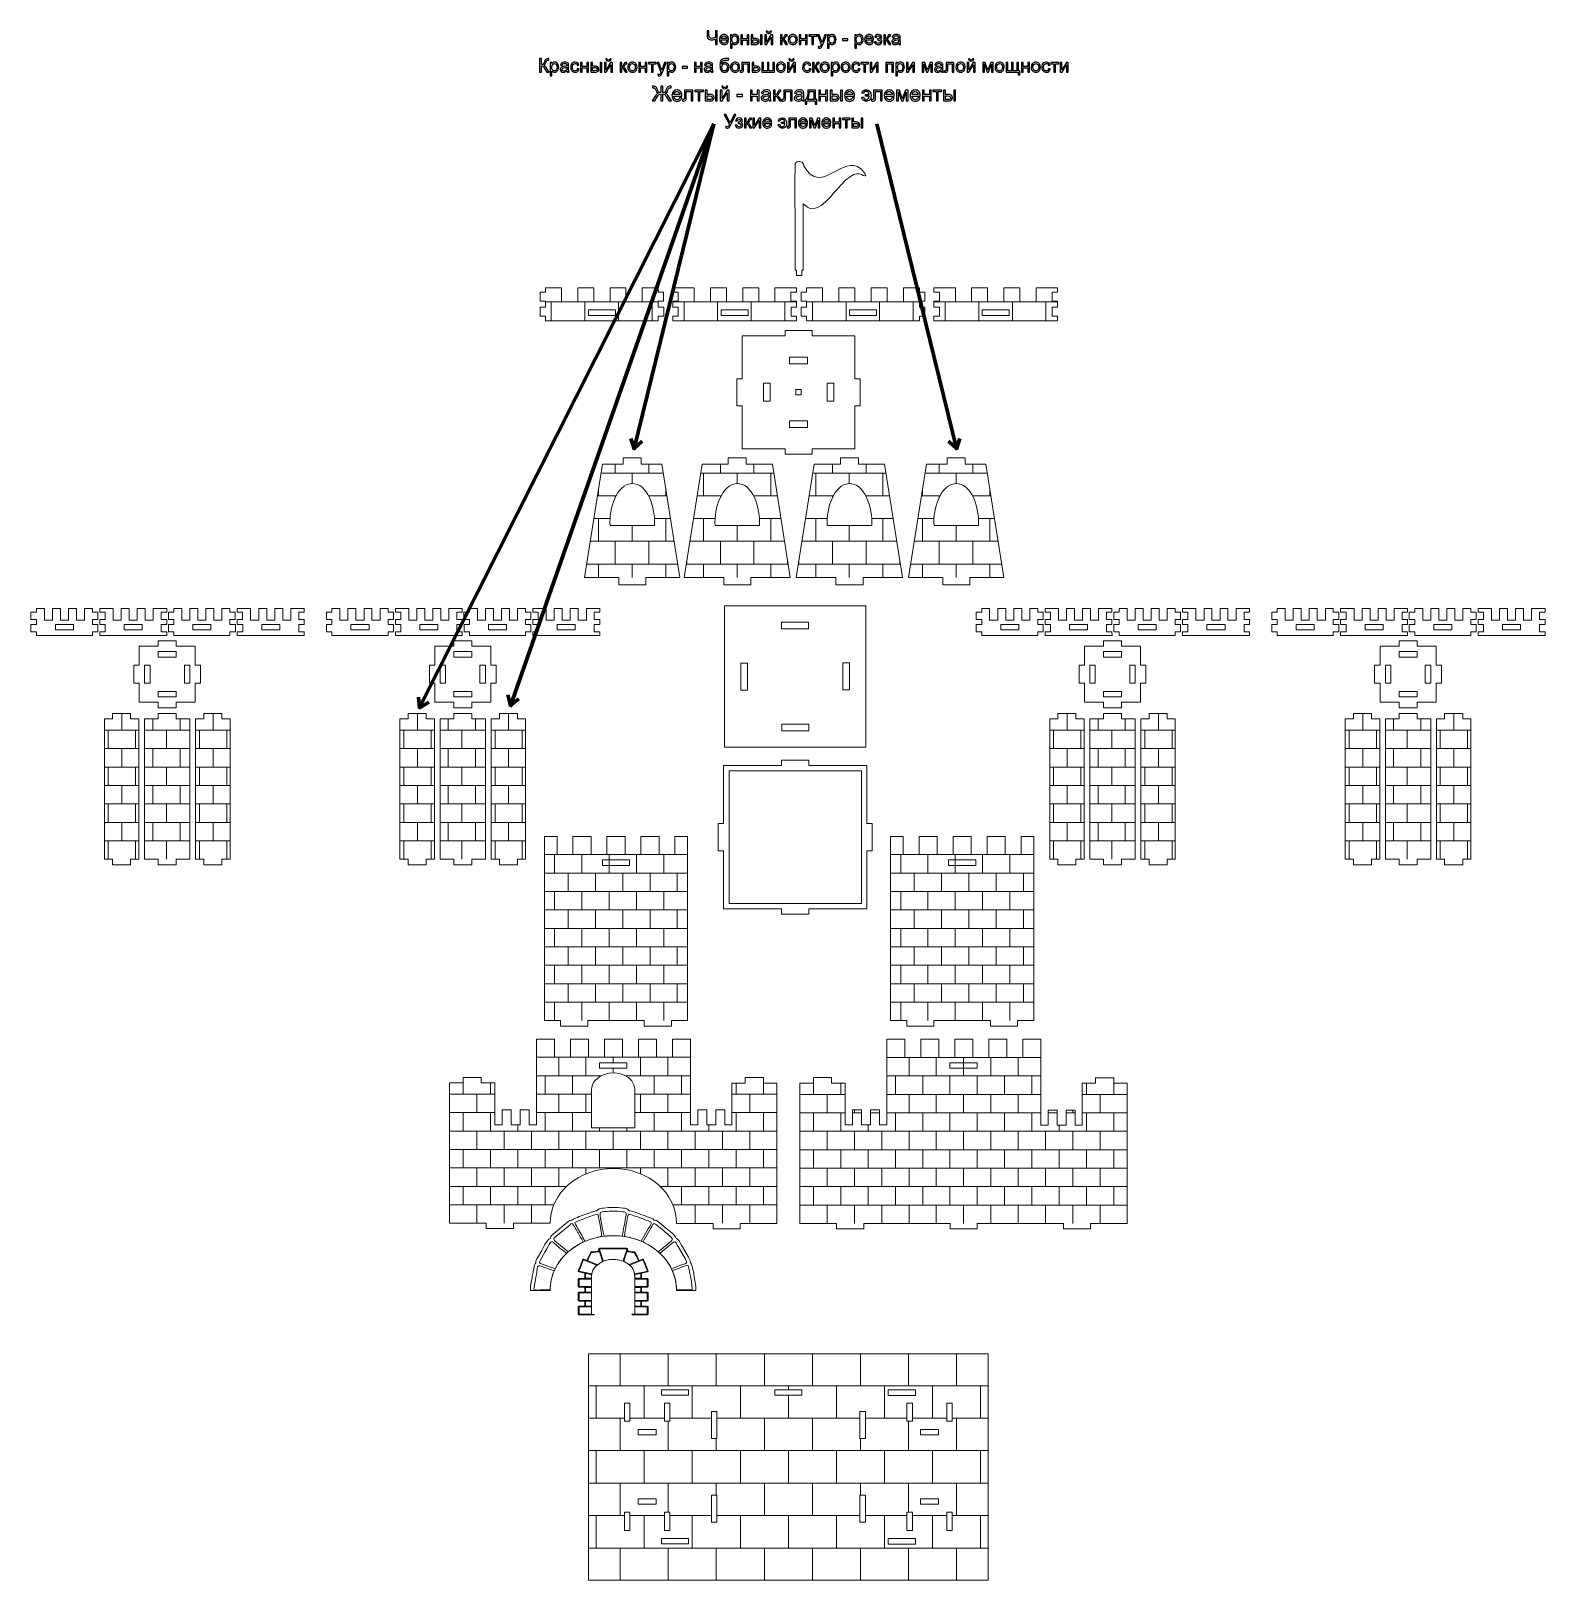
# Model space of a CAD drawing. Header units: millimetres. Extents: x -421 to 418, y -426 to 431.
import ezdxf

# ---------------------------------------------------------------- set-up
doc = ezdxf.new("R2010")
doc.units = ezdxf.units.MM
doc.header["$MEASUREMENT"] = 0
doc.layers.add('layer 1', color=7, linetype='Continuous')

msp = doc.modelspace()

# ---------------------------------------------------------------- linework, layer by layer
at = {"layer": 'layer 1', "color": 250}
for points, knots in [([(-40.4539, 423.6918), (-40.4539, 423.6918), (-41.441, 423.6918), (-41.441, 423.6918), (-41.441, 423.6918), (-41.441, 423.6918), (-41.441, 426.6877), (-41.441, 426.6877), (-41.441, 426.6877), (-42.3242, 426.3604), (-43.0983, 426.1959), (-43.7615, 426.1959), (-43.7615, 426.1959), (-44.2793, 426.1959), (-44.7365, 426.3171), (-45.1313, 426.5596), (-45.1313, 426.5596), (-45.5279, 426.8003), (-45.7929, 427.1085), (-45.9262, 427.4809), (-45.9262, 427.4809), (-46.0596, 427.8532), (-46.1271, 428.3398), (-46.1271, 428.9425), (-46.1271, 428.9425), (-46.1271, 428.9425), (-46.1271, 431.1314), (-46.1271, 431.1314), (-46.1271, 431.1314), (-46.1271, 431.1314), (-45.14, 431.1314), (-45.14, 431.1314), (-45.14, 431.1314), (-45.14, 431.1314), (-45.14, 429.0342), (-45.14, 429.0342), (-45.14, 429.0342), (-45.14, 428.2221), (-44.9928, 427.6869), (-44.6967, 427.4306), (-44.6967, 427.4306), (-44.4005, 427.1761), (-44.0438, 427.0479), (-43.6282, 427.0479), (-43.6282, 427.0479), (-42.9338, 427.0479), (-42.2047, 427.2021), (-41.441, 427.5103), (-41.441, 427.5103), (-41.441, 427.5103), (-41.441, 431.1314), (-41.441, 431.1314), (-41.441, 431.1314), (-41.441, 431.1314), (-40.4539, 431.1314), (-40.4539, 431.1314), (-40.4539, 431.1314), (-40.4539, 431.1314), (-40.4539, 423.6918), (-40.4539, 423.6918)], [0, 0, 0, 0, 0.0625, 0.0625, 0.0625, 0.0625, 0.125, 0.125, 0.125, 0.125, 0.1875, 0.1875, 0.1875, 0.1875, 0.25, 0.25, 0.25, 0.25, 0.3125, 0.3125, 0.3125, 0.3125, 0.375, 0.375, 0.375, 0.375, 0.4375, 0.4375, 0.4375, 0.4375, 0.5, 0.5, 0.5, 0.5, 0.5625, 0.5625, 0.5625, 0.5625, 0.625, 0.625, 0.625, 0.625, 0.6875, 0.6875, 0.6875, 0.6875, 0.75, 0.75, 0.75, 0.75, 0.8125, 0.8125, 0.8125, 0.8125, 0.875, 0.875, 0.875, 0.875, 1, 1, 1, 1]), ([(-35.2742, 425.4374), (-35.2742, 425.4374), (-34.3287, 425.3127), (-34.3287, 425.3127), (-34.3287, 425.3127), (-34.4759, 424.7638), (-34.7512, 424.336), (-35.153, 424.033), (-35.153, 424.033), (-35.5547, 423.7299), (-36.0673, 423.5775), (-36.6925, 423.5775), (-36.6925, 423.5775), (-37.4787, 423.5775), (-38.1021, 423.8199), (-38.5628, 424.3048), (-38.5628, 424.3048), (-39.0234, 424.788), (-39.2538, 425.4686), (-39.2538, 426.3431), (-39.2538, 426.3431), (-39.2538, 427.2471), (-39.0217, 427.9502), (-38.5559, 428.4489), (-38.5559, 428.4489), (-38.09, 428.9494), (-37.4856, 429.1988), (-36.7427, 429.1988), (-36.7427, 429.1988), (-36.024, 429.1988), (-35.437, 428.9546), (-34.9815, 428.4645), (-34.9815, 428.4645), (-34.5261, 427.9744), (-34.2975, 427.2852), (-34.2975, 426.3968), (-34.2975, 426.3968), (-34.2975, 426.3431), (-34.2992, 426.2617), (-34.3027, 426.1543), (-34.3027, 426.1543), (-34.3027, 426.1543), (-38.3186, 426.1543), (-38.3186, 426.1543), (-38.3186, 426.1543), (-38.284, 425.5638), (-38.1177, 425.1101), (-37.8164, 424.7967), (-37.8164, 424.7967), (-37.5168, 424.4832), (-37.141, 424.3256), (-36.6925, 424.3256), (-36.6925, 424.3256), (-36.3583, 424.3256), (-36.0725, 424.4139), (-35.837, 424.5906), (-35.837, 424.5906), (-35.5998, 424.7672), (-35.4127, 425.0495), (-35.2742, 425.4374)], [0, 0, 0, 0, 0.0625, 0.0625, 0.0625, 0.0625, 0.125, 0.125, 0.125, 0.125, 0.1875, 0.1875, 0.1875, 0.1875, 0.25, 0.25, 0.25, 0.25, 0.3125, 0.3125, 0.3125, 0.3125, 0.375, 0.375, 0.375, 0.375, 0.4375, 0.4375, 0.4375, 0.4375, 0.5, 0.5, 0.5, 0.5, 0.5625, 0.5625, 0.5625, 0.5625, 0.625, 0.625, 0.625, 0.625, 0.6875, 0.6875, 0.6875, 0.6875, 0.75, 0.75, 0.75, 0.75, 0.8125, 0.8125, 0.8125, 0.8125, 0.875, 0.875, 0.875, 0.875, 1, 1, 1, 1]), ([(-33.1736, 421.6241), (-33.1736, 421.6241), (-33.1736, 429.0845), (-33.1736, 429.0845), (-33.1736, 429.0845), (-33.1736, 429.0845), (-32.3424, 429.0845), (-32.3424, 429.0845), (-32.3424, 429.0845), (-32.3424, 429.0845), (-32.3424, 428.3762), (-32.3424, 428.3762), (-32.3424, 428.3762), (-32.1467, 428.6498), (-31.925, 428.8559), (-31.6774, 428.9927), (-31.6774, 428.9927), (-31.4315, 429.1295), (-31.1319, 429.1988), (-30.7803, 429.1988), (-30.7803, 429.1988), (-30.3197, 429.1988), (-29.9145, 429.081), (-29.5629, 428.8438), (-29.5629, 428.8438), (-29.2114, 428.6082), (-28.9464, 428.274), (-28.7663, 427.8445), (-28.7663, 427.8445), (-28.588, 427.4133), (-28.4979, 426.9423), (-28.4979, 426.428), (-28.4979, 426.428), (-28.4979, 425.879), (-28.5966, 425.3837), (-28.794, 424.9421), (-28.794, 424.9421), (-28.9915, 424.5023), (-29.2789, 424.1646), (-29.6564, 423.929), (-29.6564, 423.929), (-30.0322, 423.6953), (-30.4288, 423.5775), (-30.8444, 423.5775), (-30.8444, 423.5775), (-31.1492, 423.5775), (-31.4228, 423.6416), (-31.6635, 423.7697), (-31.6635, 423.7697), (-31.906, 423.8979), (-32.1034, 424.0589), (-32.2593, 424.2546), (-32.2593, 424.2546), (-32.2593, 424.2546), (-32.2593, 421.6241), (-32.2593, 421.6241), (-32.2593, 421.6241), (-32.2593, 421.6241), (-33.1736, 421.6241), (-33.1736, 421.6241)], [0, 0, 0, 0, 0.0625, 0.0625, 0.0625, 0.0625, 0.125, 0.125, 0.125, 0.125, 0.1875, 0.1875, 0.1875, 0.1875, 0.25, 0.25, 0.25, 0.25, 0.3125, 0.3125, 0.3125, 0.3125, 0.375, 0.375, 0.375, 0.375, 0.4375, 0.4375, 0.4375, 0.4375, 0.5, 0.5, 0.5, 0.5, 0.5625, 0.5625, 0.5625, 0.5625, 0.625, 0.625, 0.625, 0.625, 0.6875, 0.6875, 0.6875, 0.6875, 0.75, 0.75, 0.75, 0.75, 0.8125, 0.8125, 0.8125, 0.8125, 0.875, 0.875, 0.875, 0.875, 1, 1, 1, 1]), ([(-27.3948, 429.0845), (-27.3948, 429.0845), (-26.4805, 429.0845), (-26.4805, 429.0845), (-26.4805, 429.0845), (-26.4805, 429.0845), (-26.4805, 426.8401), (-26.4805, 426.8401), (-26.4805, 426.8401), (-26.4805, 426.8401), (-23.9452, 426.8401), (-23.9452, 426.8401), (-23.9452, 426.8401), (-23.9452, 426.8401), (-23.9452, 429.0845), (-23.9452, 429.0845), (-23.9452, 429.0845), (-23.9452, 429.0845), (-23.0308, 429.0845), (-23.0308, 429.0845), (-23.0308, 429.0845), (-23.0308, 429.0845), (-23.0308, 423.6918), (-23.0308, 423.6918), (-23.0308, 423.6918), (-23.0308, 423.6918), (-23.9452, 423.6918), (-23.9452, 423.6918), (-23.9452, 423.6918), (-23.9452, 423.6918), (-23.9452, 426.0816), (-23.9452, 426.0816), (-23.9452, 426.0816), (-23.9452, 426.0816), (-26.4805, 426.0816), (-26.4805, 426.0816), (-26.4805, 426.0816), (-26.4805, 426.0816), (-26.4805, 423.6918), (-26.4805, 423.6918), (-26.4805, 423.6918), (-26.4805, 423.6918), (-27.3948, 423.6918), (-27.3948, 423.6918), (-27.3948, 423.6918), (-27.3948, 423.6918), (-27.3948, 429.0845), (-27.3948, 429.0845)], [0, 0, 0, 0, 0.07692308, 0.07692308, 0.07692308, 0.07692308, 0.15384615, 0.15384615, 0.15384615, 0.15384615, 0.23076923, 0.23076923, 0.23076923, 0.23076923, 0.30769231, 0.30769231, 0.30769231, 0.30769231, 0.38461538, 0.38461538, 0.38461538, 0.38461538, 0.46153846, 0.46153846, 0.46153846, 0.46153846, 0.53846154, 0.53846154, 0.53846154, 0.53846154, 0.61538462, 0.61538462, 0.61538462, 0.61538462, 0.69230769, 0.69230769, 0.69230769, 0.69230769, 0.76923077, 0.76923077, 0.76923077, 0.76923077, 0.84615385, 0.84615385, 0.84615385, 0.84615385, 1, 1, 1, 1]), ([(-21.6264, 429.0845), (-21.6264, 429.0845), (-20.712, 429.0845), (-20.712, 429.0845), (-20.712, 429.0845), (-20.712, 429.0845), (-20.712, 426.9752), (-20.712, 426.9752), (-20.712, 426.9752), (-20.712, 426.9752), (-19.5586, 426.9752), (-19.5586, 426.9752), (-19.5586, 426.9752), (-18.8053, 426.9752), (-18.2269, 426.8297), (-17.82, 426.5371), (-17.82, 426.5371), (-17.413, 426.2444), (-17.2104, 425.8409), (-17.2104, 425.3266), (-17.2104, 425.3266), (-17.2104, 424.8763), (-17.3801, 424.4919), (-17.7195, 424.1715), (-17.7195, 424.1715), (-18.059, 423.8511), (-18.601, 423.6918), (-19.3474, 423.6918), (-19.3474, 423.6918), (-19.3474, 423.6918), (-21.6264, 423.6918), (-21.6264, 423.6918), (-21.6264, 423.6918), (-21.6264, 423.6918), (-21.6264, 429.0845), (-21.6264, 429.0845)], [0, 0, 0, 0, 0.1, 0.1, 0.1, 0.1, 0.2, 0.2, 0.2, 0.2, 0.3, 0.3, 0.3, 0.3, 0.4, 0.4, 0.4, 0.4, 0.5, 0.5, 0.5, 0.5, 0.6, 0.6, 0.6, 0.6, 0.7, 0.7, 0.7, 0.7, 0.8, 0.8, 0.8, 0.8, 1, 1, 1, 1]), ([(-16.5246, 429.0845), (-16.5246, 429.0845), (-15.6103, 429.0845), (-15.6103, 429.0845), (-15.6103, 429.0845), (-15.6103, 429.0845), (-15.6103, 423.6918), (-15.6103, 423.6918), (-15.6103, 423.6918), (-15.6103, 423.6918), (-16.5246, 423.6918), (-16.5246, 423.6918), (-16.5246, 423.6918), (-16.5246, 423.6918), (-16.5246, 429.0845), (-16.5246, 429.0845)], [0, 0, 0, 0, 0.2, 0.2, 0.2, 0.2, 0.4, 0.4, 0.4, 0.4, 0.6, 0.6, 0.6, 0.6, 1, 1, 1, 1]), ([(-14.1885, 429.0845), (-14.1885, 429.0845), (-13.2742, 429.0845), (-13.2742, 429.0845), (-13.2742, 429.0845), (-13.2742, 429.0845), (-13.2742, 424.9716), (-13.2742, 424.9716), (-13.2742, 424.9716), (-13.2742, 424.9716), (-10.7337, 429.0845), (-10.7337, 429.0845), (-10.7337, 429.0845), (-10.7337, 429.0845), (-9.7518, 429.0845), (-9.7518, 429.0845), (-9.7518, 429.0845), (-9.7518, 429.0845), (-9.7518, 423.6918), (-9.7518, 423.6918), (-9.7518, 423.6918), (-9.7518, 423.6918), (-10.6661, 423.6918), (-10.6661, 423.6918), (-10.6661, 423.6918), (-10.6661, 423.6918), (-10.6661, 427.7787), (-10.6661, 427.7787), (-10.6661, 427.7787), (-10.6661, 427.7787), (-13.2032, 423.6918), (-13.2032, 423.6918), (-13.2032, 423.6918), (-13.2032, 423.6918), (-14.1885, 423.6918), (-14.1885, 423.6918), (-14.1885, 423.6918), (-14.1885, 423.6918), (-14.1885, 429.0845), (-14.1885, 429.0845)], [0, 0, 0, 0, 0.09090909, 0.09090909, 0.09090909, 0.09090909, 0.18181818, 0.18181818, 0.18181818, 0.18181818, 0.27272727, 0.27272727, 0.27272727, 0.27272727, 0.36363636, 0.36363636, 0.36363636, 0.36363636, 0.45454545, 0.45454545, 0.45454545, 0.45454545, 0.54545455, 0.54545455, 0.54545455, 0.54545455, 0.63636364, 0.63636364, 0.63636364, 0.63636364, 0.72727273, 0.72727273, 0.72727273, 0.72727273, 0.81818182, 0.81818182, 0.81818182, 0.81818182, 1, 1, 1, 1]), ([(-11.0298, 431.0794), (-11.0298, 431.0794), (-10.4064, 431.0794), (-10.4064, 431.0794), (-10.4064, 431.0794), (-10.4566, 430.6517), (-10.6125, 430.3227), (-10.8722, 430.0941), (-10.8722, 430.0941), (-11.132, 429.8638), (-11.4766, 429.7495), (-11.9078, 429.7495), (-11.9078, 429.7495), (-12.3407, 429.7495), (-12.6871, 429.8638), (-12.9451, 430.0906), (-12.9451, 430.0906), (-13.2032, 430.3192), (-13.359, 430.6482), (-13.4092, 431.0794), (-13.4092, 431.0794), (-13.4092, 431.0794), (-12.7858, 431.0794), (-12.7858, 431.0794), (-12.7858, 431.0794), (-12.7391, 430.8457), (-12.6438, 430.6708), (-12.5035, 430.5565), (-12.5035, 430.5565), (-12.3633, 430.4404), (-12.1728, 430.3833), (-11.9355, 430.3833), (-11.9355, 430.3833), (-11.6602, 430.3833), (-11.4524, 430.4387), (-11.3121, 430.5513), (-11.3121, 430.5513), (-11.1718, 430.6621), (-11.0766, 430.8387), (-11.0298, 431.0794)], [0, 0, 0, 0, 0.09090909, 0.09090909, 0.09090909, 0.09090909, 0.18181818, 0.18181818, 0.18181818, 0.18181818, 0.27272727, 0.27272727, 0.27272727, 0.27272727, 0.36363636, 0.36363636, 0.36363636, 0.36363636, 0.45454545, 0.45454545, 0.45454545, 0.45454545, 0.54545455, 0.54545455, 0.54545455, 0.54545455, 0.63636364, 0.63636364, 0.63636364, 0.63636364, 0.72727273, 0.72727273, 0.72727273, 0.72727273, 0.81818182, 0.81818182, 0.81818182, 0.81818182, 1, 1, 1, 1]), ([(-5.5073, 429.0845), (-5.5073, 429.0845), (-4.593, 429.0845), (-4.593, 429.0845), (-4.593, 429.0845), (-4.593, 429.0845), (-4.593, 426.757), (-4.593, 426.757), (-4.593, 426.757), (-4.302, 426.757), (-4.0977, 426.8124), (-3.9799, 426.925), (-3.9799, 426.925), (-3.8639, 427.0358), (-3.6924, 427.3596), (-3.4639, 427.8982), (-3.4639, 427.8982), (-3.2838, 428.3242), (-3.1383, 428.6048), (-3.0275, 428.7399), (-3.0275, 428.7399), (-2.9149, 428.8749), (-2.7867, 428.9667), (-2.6413, 429.0135), (-2.6413, 429.0135), (-2.4941, 429.0602), (-2.2603, 429.0845), (-1.9399, 429.0845), (-1.9399, 429.0845), (-1.9399, 429.0845), (-1.7563, 429.0845), (-1.7563, 429.0845), (-1.7563, 429.0845), (-1.7563, 429.0845), (-1.7563, 428.3312), (-1.7563, 428.3312), (-1.7563, 428.3312), (-1.7563, 428.3312), (-2.0109, 428.3364), (-2.0109, 428.3364), (-2.0109, 428.3364), (-2.2516, 428.3364), (-2.4058, 428.3), (-2.4733, 428.229), (-2.4733, 428.229), (-2.5443, 428.1545), (-2.6534, 427.9329), (-2.7989, 427.564), (-2.7989, 427.564), (-2.9374, 427.2107), (-3.0638, 426.9665), (-3.1798, 426.8315), (-3.1798, 426.8315), (-3.2941, 426.6964), (-3.4725, 426.5734), (-3.7132, 426.4609), (-3.7132, 426.4609), (-3.3201, 426.3552), (-2.9322, 425.9898), (-2.5512, 425.3629), (-2.5512, 425.3629), (-2.5512, 425.3629), (-1.5485, 423.6918), (-1.5485, 423.6918), (-1.5485, 423.6918), (-1.5485, 423.6918), (-2.553, 423.6918), (-2.553, 423.6918), (-2.553, 423.6918), (-2.553, 423.6918), (-3.5418, 425.3577), (-3.5418, 425.3577), (-3.5418, 425.3577), (-3.7409, 425.6954), (-3.9141, 425.9171), (-4.0613, 426.0245), (-4.0613, 426.0245), (-4.2102, 426.1318), (-4.3869, 426.1855), (-4.593, 426.1855), (-4.593, 426.1855), (-4.593, 426.1855), (-4.593, 423.6918), (-4.593, 423.6918), (-4.593, 423.6918), (-4.593, 423.6918), (-5.5073, 423.6918), (-5.5073, 423.6918), (-5.5073, 423.6918), (-5.5073, 423.6918), (-5.5073, 429.0845), (-5.5073, 429.0845)], [0, 0, 0, 0, 0.04166667, 0.04166667, 0.04166667, 0.04166667, 0.08333333, 0.08333333, 0.08333333, 0.08333333, 0.125, 0.125, 0.125, 0.125, 0.16666667, 0.16666667, 0.16666667, 0.16666667, 0.20833333, 0.20833333, 0.20833333, 0.20833333, 0.25, 0.25, 0.25, 0.25, 0.29166667, 0.29166667, 0.29166667, 0.29166667, 0.33333333, 0.33333333, 0.33333333, 0.33333333, 0.375, 0.375, 0.375, 0.375, 0.41666667, 0.41666667, 0.41666667, 0.41666667, 0.45833333, 0.45833333, 0.45833333, 0.45833333, 0.5, 0.5, 0.5, 0.5, 0.54166667, 0.54166667, 0.54166667, 0.54166667, 0.58333333, 0.58333333, 0.58333333, 0.58333333, 0.625, 0.625, 0.625, 0.625, 0.66666667, 0.66666667, 0.66666667, 0.66666667, 0.70833333, 0.70833333, 0.70833333, 0.70833333, 0.75, 0.75, 0.75, 0.75, 0.79166667, 0.79166667, 0.79166667, 0.79166667, 0.83333333, 0.83333333, 0.83333333, 0.83333333, 0.875, 0.875, 0.875, 0.875, 0.91666667, 0.91666667, 0.91666667, 0.91666667, 1, 1, 1, 1]), ([(-1.1779, 426.3881), (-1.1779, 427.3839), (-0.9008, 428.1216), (-0.3449, 428.6013), (-0.3449, 428.6013), (0.1174, 428.9996), (0.6837, 429.1988), (1.3504, 429.1988), (1.3504, 429.1988), (2.0899, 429.1988), (2.696, 428.9563), (3.167, 428.4714), (3.167, 428.4714), (3.6364, 427.9883), (3.8719, 427.3181), (3.8719, 426.4643), (3.8719, 426.4643), (3.8719, 425.7716), (3.768, 425.2279), (3.5602, 424.8313), (3.5602, 424.8313), (3.3523, 424.4347), (3.0493, 424.1265), (2.651, 423.9065), (2.651, 423.9065), (2.2544, 423.6866), (1.8197, 423.5775), (1.3504, 423.5775), (1.3504, 423.5775), (0.5954, 423.5775), (-0.0142, 423.8182), (-0.48, 424.3014), (-0.48, 424.3014), (-0.9459, 424.7845), (-1.1779, 425.4807), (-1.1779, 426.3881)], [0, 0, 0, 0, 0.1, 0.1, 0.1, 0.1, 0.2, 0.2, 0.2, 0.2, 0.3, 0.3, 0.3, 0.3, 0.4, 0.4, 0.4, 0.4, 0.5, 0.5, 0.5, 0.5, 0.6, 0.6, 0.6, 0.6, 0.7, 0.7, 0.7, 0.7, 0.8, 0.8, 0.8, 0.8, 1, 1, 1, 1]), ([(4.9438, 429.0845), (4.9438, 429.0845), (5.8581, 429.0845), (5.8581, 429.0845), (5.8581, 429.0845), (5.8581, 429.0845), (5.8581, 426.8401), (5.8581, 426.8401), (5.8581, 426.8401), (5.8581, 426.8401), (8.3934, 426.8401), (8.3934, 426.8401), (8.3934, 426.8401), (8.3934, 426.8401), (8.3934, 429.0845), (8.3934, 429.0845), (8.3934, 429.0845), (8.3934, 429.0845), (9.3078, 429.0845), (9.3078, 429.0845), (9.3078, 429.0845), (9.3078, 429.0845), (9.3078, 423.6918), (9.3078, 423.6918), (9.3078, 423.6918), (9.3078, 423.6918), (8.3934, 423.6918), (8.3934, 423.6918), (8.3934, 423.6918), (8.3934, 423.6918), (8.3934, 426.0816), (8.3934, 426.0816), (8.3934, 426.0816), (8.3934, 426.0816), (5.8581, 426.0816), (5.8581, 426.0816), (5.8581, 426.0816), (5.8581, 426.0816), (5.8581, 423.6918), (5.8581, 423.6918), (5.8581, 423.6918), (5.8581, 423.6918), (4.9438, 423.6918), (4.9438, 423.6918), (4.9438, 423.6918), (4.9438, 423.6918), (4.9438, 429.0845), (4.9438, 429.0845)], [0, 0, 0, 0, 0.07692308, 0.07692308, 0.07692308, 0.07692308, 0.15384615, 0.15384615, 0.15384615, 0.15384615, 0.23076923, 0.23076923, 0.23076923, 0.23076923, 0.30769231, 0.30769231, 0.30769231, 0.30769231, 0.38461538, 0.38461538, 0.38461538, 0.38461538, 0.46153846, 0.46153846, 0.46153846, 0.46153846, 0.53846154, 0.53846154, 0.53846154, 0.53846154, 0.61538462, 0.61538462, 0.61538462, 0.61538462, 0.69230769, 0.69230769, 0.69230769, 0.69230769, 0.76923077, 0.76923077, 0.76923077, 0.76923077, 0.84615385, 0.84615385, 0.84615385, 0.84615385, 1, 1, 1, 1]), ([(10.2031, 429.0845), (10.2031, 429.0845), (14.5671, 429.0845), (14.5671, 429.0845), (14.5671, 429.0845), (14.5671, 429.0845), (14.5671, 428.326), (14.5671, 428.326), (14.5671, 428.326), (14.5671, 428.326), (12.8423, 428.326), (12.8423, 428.326), (12.8423, 428.326), (12.8423, 428.326), (12.8423, 423.6918), (12.8423, 423.6918), (12.8423, 423.6918), (12.8423, 423.6918), (11.9279, 423.6918), (11.9279, 423.6918), (11.9279, 423.6918), (11.9279, 423.6918), (11.9279, 428.326), (11.9279, 428.326), (11.9279, 428.326), (11.9279, 428.326), (10.2031, 428.326), (10.2031, 428.326), (10.2031, 428.326), (10.2031, 428.326), (10.2031, 429.0845), (10.2031, 429.0845)], [0, 0, 0, 0, 0.11111111, 0.11111111, 0.11111111, 0.11111111, 0.22222222, 0.22222222, 0.22222222, 0.22222222, 0.33333333, 0.33333333, 0.33333333, 0.33333333, 0.44444444, 0.44444444, 0.44444444, 0.44444444, 0.55555556, 0.55555556, 0.55555556, 0.55555556, 0.66666667, 0.66666667, 0.66666667, 0.66666667, 0.77777778, 0.77777778, 0.77777778, 0.77777778, 1, 1, 1, 1]), ([(15.5144, 421.6189), (15.5144, 421.6189), (15.4105, 422.464), (15.4105, 422.464), (15.4105, 422.464), (15.6114, 422.4103), (15.7846, 422.3826), (15.9335, 422.3826), (15.9335, 422.3826), (16.1378, 422.3826), (16.3006, 422.4172), (16.4218, 422.4848), (16.4218, 422.4848), (16.5448, 422.5523), (16.6452, 422.6476), (16.7232, 422.7688), (16.7232, 422.7688), (16.7803, 422.8606), (16.8738, 423.0874), (17.002, 423.4511), (17.002, 423.4511), (17.0193, 423.5013), (17.0453, 423.5758), (17.0834, 423.6745), (17.0834, 423.6745), (17.0834, 423.6745), (15.0364, 429.0845), (15.0364, 429.0845), (15.0364, 429.0845), (15.0364, 429.0845), (16.0132, 429.0845), (16.0132, 429.0845), (16.0132, 429.0845), (16.0132, 429.0845), (17.1388, 425.9708), (17.1388, 425.9708), (17.1388, 425.9708), (17.286, 425.5777), (17.4159, 425.1621), (17.5319, 424.7257), (17.5319, 424.7257), (17.6375, 425.1361), (17.7622, 425.5413), (17.9077, 425.9396), (17.9077, 425.9396), (17.9077, 425.9396), (19.0576, 429.0845), (19.0576, 429.0845), (19.0576, 429.0845), (19.0576, 429.0845), (19.9702, 429.0845), (19.9702, 429.0845), (19.9702, 429.0845), (19.9702, 429.0845), (17.9319, 423.5983), (17.9319, 423.5983), (17.9319, 423.5983), (17.712, 423.0078), (17.5406, 422.6025), (17.4176, 422.3791), (17.4176, 422.3791), (17.2548, 422.0795), (17.0678, 421.8596), (16.8582, 421.7193), (16.8582, 421.7193), (16.647, 421.5791), (16.3959, 421.5098), (16.1049, 421.5098), (16.1049, 421.5098), (15.9283, 421.5098), (15.7309, 421.5462), (15.5144, 421.6189)], [0, 0, 0, 0, 0.05263158, 0.05263158, 0.05263158, 0.05263158, 0.10526316, 0.10526316, 0.10526316, 0.10526316, 0.15789474, 0.15789474, 0.15789474, 0.15789474, 0.21052632, 0.21052632, 0.21052632, 0.21052632, 0.26315789, 0.26315789, 0.26315789, 0.26315789, 0.31578947, 0.31578947, 0.31578947, 0.31578947, 0.36842105, 0.36842105, 0.36842105, 0.36842105, 0.42105263, 0.42105263, 0.42105263, 0.42105263, 0.47368421, 0.47368421, 0.47368421, 0.47368421, 0.52631579, 0.52631579, 0.52631579, 0.52631579, 0.57894737, 0.57894737, 0.57894737, 0.57894737, 0.63157895, 0.63157895, 0.63157895, 0.63157895, 0.68421053, 0.68421053, 0.68421053, 0.68421053, 0.73684211, 0.73684211, 0.73684211, 0.73684211, 0.78947368, 0.78947368, 0.78947368, 0.78947368, 0.84210526, 0.84210526, 0.84210526, 0.84210526, 0.89473684, 0.89473684, 0.89473684, 0.89473684, 1, 1, 1, 1]), ([(20.6352, 421.6241), (20.6352, 421.6241), (20.6352, 429.0845), (20.6352, 429.0845), (20.6352, 429.0845), (20.6352, 429.0845), (21.4664, 429.0845), (21.4664, 429.0845), (21.4664, 429.0845), (21.4664, 429.0845), (21.4664, 428.3762), (21.4664, 428.3762), (21.4664, 428.3762), (21.6621, 428.6498), (21.8838, 428.8559), (22.1314, 428.9927), (22.1314, 428.9927), (22.3773, 429.1295), (22.6769, 429.1988), (23.0285, 429.1988), (23.0285, 429.1988), (23.4891, 429.1988), (23.8943, 429.081), (24.2459, 428.8438), (24.2459, 428.8438), (24.5974, 428.6082), (24.8624, 428.274), (25.0425, 427.8445), (25.0425, 427.8445), (25.2208, 427.4133), (25.3109, 426.9423), (25.3109, 426.428), (25.3109, 426.428), (25.3109, 425.879), (25.2122, 425.3837), (25.0148, 424.9421), (25.0148, 424.9421), (24.8173, 424.5023), (24.5299, 424.1646), (24.1524, 423.929), (24.1524, 423.929), (23.7766, 423.6953), (23.38, 423.5775), (22.9644, 423.5775), (22.9644, 423.5775), (22.6596, 423.5775), (22.386, 423.6416), (22.1453, 423.7697), (22.1453, 423.7697), (21.9028, 423.8979), (21.7054, 424.0589), (21.5495, 424.2546), (21.5495, 424.2546), (21.5495, 424.2546), (21.5495, 421.6241), (21.5495, 421.6241), (21.5495, 421.6241), (21.5495, 421.6241), (20.6352, 421.6241), (20.6352, 421.6241)], [0, 0, 0, 0, 0.0625, 0.0625, 0.0625, 0.0625, 0.125, 0.125, 0.125, 0.125, 0.1875, 0.1875, 0.1875, 0.1875, 0.25, 0.25, 0.25, 0.25, 0.3125, 0.3125, 0.3125, 0.3125, 0.375, 0.375, 0.375, 0.375, 0.4375, 0.4375, 0.4375, 0.4375, 0.5, 0.5, 0.5, 0.5, 0.5625, 0.5625, 0.5625, 0.5625, 0.625, 0.625, 0.625, 0.625, 0.6875, 0.6875, 0.6875, 0.6875, 0.75, 0.75, 0.75, 0.75, 0.8125, 0.8125, 0.8125, 0.8125, 0.875, 0.875, 0.875, 0.875, 1, 1, 1, 1]), ([(35.6476, 421.6241), (35.6476, 421.6241), (35.6476, 429.0845), (35.6476, 429.0845), (35.6476, 429.0845), (35.6476, 429.0845), (36.4788, 429.0845), (36.4788, 429.0845), (36.4788, 429.0845), (36.4788, 429.0845), (36.4788, 428.3762), (36.4788, 428.3762), (36.4788, 428.3762), (36.6745, 428.6498), (36.8962, 428.8559), (37.1438, 428.9927), (37.1438, 428.9927), (37.3897, 429.1295), (37.6893, 429.1988), (38.0409, 429.1988), (38.0409, 429.1988), (38.5015, 429.1988), (38.9067, 429.081), (39.2583, 428.8438), (39.2583, 428.8438), (39.6098, 428.6082), (39.8748, 428.274), (40.0549, 427.8445), (40.0549, 427.8445), (40.2332, 427.4133), (40.3233, 426.9423), (40.3233, 426.428), (40.3233, 426.428), (40.3233, 425.879), (40.2246, 425.3837), (40.0272, 424.9421), (40.0272, 424.9421), (39.8297, 424.5023), (39.5423, 424.1646), (39.1648, 423.929), (39.1648, 423.929), (38.789, 423.6953), (38.3924, 423.5775), (37.9768, 423.5775), (37.9768, 423.5775), (37.672, 423.5775), (37.3984, 423.6416), (37.1577, 423.7697), (37.1577, 423.7697), (36.9152, 423.8979), (36.7178, 424.0589), (36.5619, 424.2546), (36.5619, 424.2546), (36.5619, 424.2546), (36.5619, 421.6241), (36.5619, 421.6241), (36.5619, 421.6241), (36.5619, 421.6241), (35.6476, 421.6241), (35.6476, 421.6241)], [0, 0, 0, 0, 0.0625, 0.0625, 0.0625, 0.0625, 0.125, 0.125, 0.125, 0.125, 0.1875, 0.1875, 0.1875, 0.1875, 0.25, 0.25, 0.25, 0.25, 0.3125, 0.3125, 0.3125, 0.3125, 0.375, 0.375, 0.375, 0.375, 0.4375, 0.4375, 0.4375, 0.4375, 0.5, 0.5, 0.5, 0.5, 0.5625, 0.5625, 0.5625, 0.5625, 0.625, 0.625, 0.625, 0.625, 0.6875, 0.6875, 0.6875, 0.6875, 0.75, 0.75, 0.75, 0.75, 0.8125, 0.8125, 0.8125, 0.8125, 0.875, 0.875, 0.875, 0.875, 1, 1, 1, 1]), ([(45.1046, 425.4374), (45.1046, 425.4374), (46.0501, 425.3127), (46.0501, 425.3127), (46.0501, 425.3127), (45.9029, 424.7638), (45.6276, 424.336), (45.2258, 424.033), (45.2258, 424.033), (44.8241, 423.7299), (44.3115, 423.5775), (43.6863, 423.5775), (43.6863, 423.5775), (42.9001, 423.5775), (42.2767, 423.8199), (41.816, 424.3048), (41.816, 424.3048), (41.3554, 424.788), (41.125, 425.4686), (41.125, 426.3431), (41.125, 426.3431), (41.125, 427.2471), (41.3571, 427.9502), (41.8229, 428.4489), (41.8229, 428.4489), (42.2888, 428.9494), (42.8932, 429.1988), (43.6361, 429.1988), (43.6361, 429.1988), (44.3548, 429.1988), (44.9418, 428.9546), (45.3973, 428.4645), (45.3973, 428.4645), (45.8527, 427.9744), (46.0813, 427.2852), (46.0813, 426.3968), (46.0813, 426.3968), (46.0813, 426.3431), (46.0796, 426.2617), (46.0761, 426.1543), (46.0761, 426.1543), (46.0761, 426.1543), (42.0602, 426.1543), (42.0602, 426.1543), (42.0602, 426.1543), (42.0948, 425.5638), (42.2611, 425.1101), (42.5624, 424.7967), (42.5624, 424.7967), (42.862, 424.4832), (43.2378, 424.3256), (43.6863, 424.3256), (43.6863, 424.3256), (44.0205, 424.3256), (44.3063, 424.4139), (44.5418, 424.5906), (44.5418, 424.5906), (44.779, 424.7672), (44.9661, 425.0495), (45.1046, 425.4374)], [0, 0, 0, 0, 0.0625, 0.0625, 0.0625, 0.0625, 0.125, 0.125, 0.125, 0.125, 0.1875, 0.1875, 0.1875, 0.1875, 0.25, 0.25, 0.25, 0.25, 0.3125, 0.3125, 0.3125, 0.3125, 0.375, 0.375, 0.375, 0.375, 0.4375, 0.4375, 0.4375, 0.4375, 0.5, 0.5, 0.5, 0.5, 0.5625, 0.5625, 0.5625, 0.5625, 0.625, 0.625, 0.625, 0.625, 0.6875, 0.6875, 0.6875, 0.6875, 0.75, 0.75, 0.75, 0.75, 0.8125, 0.8125, 0.8125, 0.8125, 0.875, 0.875, 0.875, 0.875, 1, 1, 1, 1]), ([(48.1716, 426.1336), (48.1716, 426.1336), (48.1716, 426.8505), (48.1716, 426.8505), (48.1716, 426.8505), (48.556, 426.854), (48.8193, 426.8696), (48.9578, 426.8955), (48.9578, 426.8955), (49.0981, 426.9232), (49.2314, 427.0029), (49.3561, 427.138), (49.3561, 427.138), (49.4808, 427.2731), (49.5431, 427.441), (49.5431, 427.6437), (49.5431, 427.6437), (49.5431, 427.8878), (49.4617, 428.0852), (49.2972, 428.2307), (49.2972, 428.2307), (49.1327, 428.3779), (48.9214, 428.4506), (48.6599, 428.4506), (48.6599, 428.4506), (48.1456, 428.4506), (47.7854, 428.1493), (47.5793, 427.5467), (47.5793, 427.5467), (47.5793, 427.5467), (46.7065, 427.6921), (46.7065, 427.6921), (46.7065, 427.6921), (46.9767, 428.6966), (47.6313, 429.1988), (48.6669, 429.1988), (48.6669, 429.1988), (49.2418, 429.1988), (49.6921, 429.0429), (50.0194, 428.7295), (50.0194, 428.7295), (50.3467, 428.416), (50.5094, 428.042), (50.5094, 427.6073), (50.5094, 427.6073), (50.5094, 427.1692), (50.2964, 426.8193), (49.8722, 426.5613), (49.8722, 426.5613), (50.144, 426.4158), (50.3467, 426.2305), (50.4835, 426.0054), (50.4835, 426.0054), (50.6185, 425.7803), (50.6861, 425.5136), (50.6861, 425.2053), (50.6861, 425.2053), (50.6861, 424.7222), (50.5094, 424.3308), (50.1579, 424.0295), (50.1579, 424.0295), (49.8046, 423.7282), (49.3128, 423.5775), (48.679, 423.5775), (48.679, 423.5775), (47.4494, 423.5775), (46.736, 424.1213), (46.5403, 425.2088), (46.5403, 425.2088), (46.5403, 425.2088), (47.4027, 425.3958), (47.4027, 425.3958), (47.4027, 425.3958), (47.4806, 425.053), (47.6382, 424.7863), (47.8772, 424.5975), (47.8772, 424.5975), (48.1162, 424.4087), (48.388, 424.3152), (48.6963, 424.3152), (48.6963, 424.3152), (49.0046, 424.3152), (49.2609, 424.4018), (49.4652, 424.5767), (49.4652, 424.5767), (49.6695, 424.7499), (49.7717, 424.9716), (49.7717, 425.2417), (49.7717, 425.2417), (49.7717, 425.4513), (49.7076, 425.6331), (49.5795, 425.7889), (49.5795, 425.7889), (49.4513, 425.9448), (49.3145, 426.0418), (49.1691, 426.0799), (49.1691, 426.0799), (49.0236, 426.1197), (48.7604, 426.1388), (48.3794, 426.1388), (48.3794, 426.1388), (48.3482, 426.1388), (48.2789, 426.137), (48.1716, 426.1336)], [0, 0, 0, 0, 0.03703704, 0.03703704, 0.03703704, 0.03703704, 0.07407407, 0.07407407, 0.07407407, 0.07407407, 0.11111111, 0.11111111, 0.11111111, 0.11111111, 0.14814815, 0.14814815, 0.14814815, 0.14814815, 0.18518519, 0.18518519, 0.18518519, 0.18518519, 0.22222222, 0.22222222, 0.22222222, 0.22222222, 0.25925926, 0.25925926, 0.25925926, 0.25925926, 0.2962963, 0.2962963, 0.2962963, 0.2962963, 0.33333333, 0.33333333, 0.33333333, 0.33333333, 0.37037037, 0.37037037, 0.37037037, 0.37037037, 0.40740741, 0.40740741, 0.40740741, 0.40740741, 0.44444444, 0.44444444, 0.44444444, 0.44444444, 0.48148148, 0.48148148, 0.48148148, 0.48148148, 0.51851852, 0.51851852, 0.51851852, 0.51851852, 0.55555556, 0.55555556, 0.55555556, 0.55555556, 0.59259259, 0.59259259, 0.59259259, 0.59259259, 0.62962963, 0.62962963, 0.62962963, 0.62962963, 0.66666667, 0.66666667, 0.66666667, 0.66666667, 0.7037037, 0.7037037, 0.7037037, 0.7037037, 0.74074074, 0.74074074, 0.74074074, 0.74074074, 0.77777778, 0.77777778, 0.77777778, 0.77777778, 0.81481481, 0.81481481, 0.81481481, 0.81481481, 0.85185185, 0.85185185, 0.85185185, 0.85185185, 0.88888889, 0.88888889, 0.88888889, 0.88888889, 0.92592593, 0.92592593, 0.92592593, 0.92592593, 1, 1, 1, 1]), ([(51.7303, 429.0845), (51.7303, 429.0845), (52.6446, 429.0845), (52.6446, 429.0845), (52.6446, 429.0845), (52.6446, 429.0845), (52.6446, 426.757), (52.6446, 426.757), (52.6446, 426.757), (52.9356, 426.757), (53.1399, 426.8124), (53.2577, 426.925), (53.2577, 426.925), (53.3737, 427.0358), (53.5452, 427.3596), (53.7737, 427.8982), (53.7737, 427.8982), (53.9538, 428.3242), (54.0993, 428.6048), (54.2101, 428.7399), (54.2101, 428.7399), (54.3227, 428.8749), (54.4509, 428.9667), (54.5963, 429.0135), (54.5963, 429.0135), (54.7435, 429.0602), (54.9773, 429.0845), (55.2977, 429.0845), (55.2977, 429.0845), (55.2977, 429.0845), (55.4813, 429.0845), (55.4813, 429.0845), (55.4813, 429.0845), (55.4813, 429.0845), (55.4813, 428.3312), (55.4813, 428.3312), (55.4813, 428.3312), (55.4813, 428.3312), (55.2267, 428.3364), (55.2267, 428.3364), (55.2267, 428.3364), (54.986, 428.3364), (54.8318, 428.3), (54.7643, 428.229), (54.7643, 428.229), (54.6933, 428.1545), (54.5842, 427.9329), (54.4387, 427.564), (54.4387, 427.564), (54.3002, 427.2107), (54.1738, 426.9665), (54.0578, 426.8315), (54.0578, 426.8315), (53.9435, 426.6964), (53.7651, 426.5734), (53.5244, 426.4609), (53.5244, 426.4609), (53.9175, 426.3552), (54.3054, 425.9898), (54.6864, 425.3629), (54.6864, 425.3629), (54.6864, 425.3629), (55.6891, 423.6918), (55.6891, 423.6918), (55.6891, 423.6918), (55.6891, 423.6918), (54.6846, 423.6918), (54.6846, 423.6918), (54.6846, 423.6918), (54.6846, 423.6918), (53.6958, 425.3577), (53.6958, 425.3577), (53.6958, 425.3577), (53.4967, 425.6954), (53.3235, 425.9171), (53.1763, 426.0245), (53.1763, 426.0245), (53.0274, 426.1318), (52.8507, 426.1855), (52.6446, 426.1855), (52.6446, 426.1855), (52.6446, 426.1855), (52.6446, 423.6918), (52.6446, 423.6918), (52.6446, 423.6918), (52.6446, 423.6918), (51.7303, 423.6918), (51.7303, 423.6918), (51.7303, 423.6918), (51.7303, 423.6918), (51.7303, 429.0845), (51.7303, 429.0845)], [0, 0, 0, 0, 0.04166667, 0.04166667, 0.04166667, 0.04166667, 0.08333333, 0.08333333, 0.08333333, 0.08333333, 0.125, 0.125, 0.125, 0.125, 0.16666667, 0.16666667, 0.16666667, 0.16666667, 0.20833333, 0.20833333, 0.20833333, 0.20833333, 0.25, 0.25, 0.25, 0.25, 0.29166667, 0.29166667, 0.29166667, 0.29166667, 0.33333333, 0.33333333, 0.33333333, 0.33333333, 0.375, 0.375, 0.375, 0.375, 0.41666667, 0.41666667, 0.41666667, 0.41666667, 0.45833333, 0.45833333, 0.45833333, 0.45833333, 0.5, 0.5, 0.5, 0.5, 0.54166667, 0.54166667, 0.54166667, 0.54166667, 0.58333333, 0.58333333, 0.58333333, 0.58333333, 0.625, 0.625, 0.625, 0.625, 0.66666667, 0.66666667, 0.66666667, 0.66666667, 0.70833333, 0.70833333, 0.70833333, 0.70833333, 0.75, 0.75, 0.75, 0.75, 0.79166667, 0.79166667, 0.79166667, 0.79166667, 0.83333333, 0.83333333, 0.83333333, 0.83333333, 0.875, 0.875, 0.875, 0.875, 0.91666667, 0.91666667, 0.91666667, 0.91666667, 1, 1, 1, 1]), ([(60.0375, 424.3672), (59.698, 424.078), (59.3707, 423.8754), (59.0573, 423.7559), (59.0573, 423.7559), (58.7438, 423.6364), (58.4079, 423.5775), (58.0477, 423.5775), (58.0477, 423.5775), (57.4554, 423.5775), (57, 423.7212), (56.6813, 424.0104), (56.6813, 424.0104), (56.3627, 424.2979), (56.2034, 424.6668), (56.2034, 425.1153), (56.2034, 425.1153), (56.2034, 425.3785), (56.264, 425.6192), (56.3835, 425.8374), (56.3835, 425.8374), (56.5047, 426.0556), (56.6623, 426.2288), (56.8562, 426.3604), (56.8562, 426.3604), (57.0519, 426.492), (57.2701, 426.5925), (57.5143, 426.66), (57.5143, 426.66), (57.6944, 426.7068), (57.9663, 426.7518), (58.3282, 426.7968), (58.3282, 426.7968), (59.0659, 426.8834), (59.6114, 426.9891), (59.9595, 427.1103), (59.9595, 427.1103), (59.963, 427.235), (59.9647, 427.3146), (59.9647, 427.3475), (59.9647, 427.3475), (59.9647, 427.7181), (59.8781, 427.9796), (59.705, 428.132), (59.705, 428.132), (59.4712, 428.3381), (59.1231, 428.4403), (58.6624, 428.4403), (58.6624, 428.4403), (58.2312, 428.4403), (57.9126, 428.3641), (57.7082, 428.2134), (57.7082, 428.2134), (57.5022, 428.0627), (57.3515, 427.796), (57.2528, 427.4116), (57.2528, 427.4116), (57.2528, 427.4116), (56.3592, 427.5363), (56.3592, 427.5363), (56.3592, 427.5363), (56.4406, 427.919), (56.574, 428.229), (56.761, 428.4645), (56.761, 428.4645), (56.948, 428.7), (57.2182, 428.8801), (57.5714, 429.0083), (57.5714, 429.0083), (57.923, 429.1347), (58.3334, 429.1988), (58.7975, 429.1988), (58.7975, 429.1988), (59.2582, 429.1988), (59.634, 429.1451), (59.9232, 429.036), (59.9232, 429.036), (60.2106, 428.9269), (60.4236, 428.7918), (60.5587, 428.6273), (60.5587, 428.6273), (60.6938, 428.4628), (60.789, 428.255), (60.8444, 428.0039), (60.8444, 428.0039), (60.8739, 427.848), (60.8895, 427.5675), (60.8895, 427.164), (60.8895, 427.164), (60.8895, 427.164), (60.8895, 425.9517), (60.8895, 425.9517), (60.8895, 425.9517), (60.8895, 425.1049), (60.9085, 424.5698), (60.9466, 424.3429), (60.9466, 424.3429), (60.983, 424.1161), (61.0592, 423.8996), (61.17, 423.6918), (61.17, 423.6918), (61.17, 423.6918), (60.2141, 423.6918), (60.2141, 423.6918), (60.2141, 423.6918), (60.1223, 423.884), (60.0634, 424.1092), (60.0375, 424.3672)], [0, 0, 0, 0, 0.03571429, 0.03571429, 0.03571429, 0.03571429, 0.07142857, 0.07142857, 0.07142857, 0.07142857, 0.10714286, 0.10714286, 0.10714286, 0.10714286, 0.14285714, 0.14285714, 0.14285714, 0.14285714, 0.17857143, 0.17857143, 0.17857143, 0.17857143, 0.21428571, 0.21428571, 0.21428571, 0.21428571, 0.25, 0.25, 0.25, 0.25, 0.28571429, 0.28571429, 0.28571429, 0.28571429, 0.32142857, 0.32142857, 0.32142857, 0.32142857, 0.35714286, 0.35714286, 0.35714286, 0.35714286, 0.39285714, 0.39285714, 0.39285714, 0.39285714, 0.42857143, 0.42857143, 0.42857143, 0.42857143, 0.46428571, 0.46428571, 0.46428571, 0.46428571, 0.5, 0.5, 0.5, 0.5, 0.53571429, 0.53571429, 0.53571429, 0.53571429, 0.57142857, 0.57142857, 0.57142857, 0.57142857, 0.60714286, 0.60714286, 0.60714286, 0.60714286, 0.64285714, 0.64285714, 0.64285714, 0.64285714, 0.67857143, 0.67857143, 0.67857143, 0.67857143, 0.71428571, 0.71428571, 0.71428571, 0.71428571, 0.75, 0.75, 0.75, 0.75, 0.78571429, 0.78571429, 0.78571429, 0.78571429, 0.82142857, 0.82142857, 0.82142857, 0.82142857, 0.85714286, 0.85714286, 0.85714286, 0.85714286, 0.89285714, 0.89285714, 0.89285714, 0.89285714, 0.92857143, 0.92857143, 0.92857143, 0.92857143, 1, 1, 1, 1]), ([(-38.2667, 426.9025), (-38.2667, 426.9025), (-35.2638, 426.9025), (-35.2638, 426.9025), (-35.2638, 426.9025), (-35.3036, 427.3562), (-35.4197, 427.6956), (-35.6084, 427.9225), (-35.6084, 427.9225), (-35.8976, 428.274), (-36.2751, 428.4506), (-36.7375, 428.4506), (-36.7375, 428.4506), (-37.1566, 428.4506), (-37.5081, 428.3104), (-37.7939, 428.0298), (-37.7939, 428.0298), (-38.0779, 427.7493), (-38.2355, 427.3735), (-38.2667, 426.9025)], [0, 0, 0, 0, 0.16666667, 0.16666667, 0.16666667, 0.16666667, 0.33333333, 0.33333333, 0.33333333, 0.33333333, 0.5, 0.5, 0.5, 0.5, 0.66666667, 0.66666667, 0.66666667, 0.66666667, 1, 1, 1, 1]), ([(-32.3424, 426.3552), (-32.3424, 425.6643), (-32.2021, 425.1534), (-31.9233, 424.8226), (-31.9233, 424.8226), (-31.6428, 424.4919), (-31.3033, 424.3256), (-30.905, 424.3256), (-30.905, 424.3256), (-30.4998, 424.3256), (-30.1535, 424.4971), (-29.866, 424.84), (-29.866, 424.84), (-29.5768, 425.1828), (-29.433, 425.7128), (-29.433, 426.4314), (-29.433, 426.4314), (-29.433, 427.1172), (-29.5733, 427.6298), (-29.8556, 427.971), (-29.8556, 427.971), (-30.1379, 428.3121), (-30.4738, 428.4818), (-30.8652, 428.4818), (-30.8652, 428.4818), (-31.2531, 428.4818), (-31.596, 428.3), (-31.8939, 427.9381), (-31.8939, 427.9381), (-32.1935, 427.5744), (-32.3424, 427.0479), (-32.3424, 426.3552)], [0, 0, 0, 0, 0.11111111, 0.11111111, 0.11111111, 0.11111111, 0.22222222, 0.22222222, 0.22222222, 0.22222222, 0.33333333, 0.33333333, 0.33333333, 0.33333333, 0.44444444, 0.44444444, 0.44444444, 0.44444444, 0.55555556, 0.55555556, 0.55555556, 0.55555556, 0.66666667, 0.66666667, 0.66666667, 0.66666667, 0.77777778, 0.77777778, 0.77777778, 0.77777778, 1, 1, 1, 1]), ([(-20.712, 424.4399), (-20.712, 424.4399), (-19.7526, 424.4399), (-19.7526, 424.4399), (-19.7526, 424.4399), (-19.1759, 424.4399), (-18.762, 424.5109), (-18.5161, 424.6529), (-18.5161, 424.6529), (-18.2685, 424.7949), (-18.1455, 425.0166), (-18.1455, 425.3179), (-18.1455, 425.3179), (-18.1455, 425.5517), (-18.2373, 425.7595), (-18.4192, 425.9431), (-18.4192, 425.9431), (-18.6027, 426.1249), (-19.0062, 426.2167), (-19.6314, 426.2167), (-19.6314, 426.2167), (-19.6314, 426.2167), (-20.712, 426.2167), (-20.712, 426.2167), (-20.712, 426.2167), (-20.712, 426.2167), (-20.712, 424.4399), (-20.712, 424.4399)], [0, 0, 0, 0, 0.125, 0.125, 0.125, 0.125, 0.25, 0.25, 0.25, 0.25, 0.375, 0.375, 0.375, 0.375, 0.5, 0.5, 0.5, 0.5, 0.625, 0.625, 0.625, 0.625, 0.75, 0.75, 0.75, 0.75, 1, 1, 1, 1]), ([(-0.2428, 426.3864), (-0.2428, 425.6972), (-0.0921, 425.1811), (0.2092, 424.84), (0.2092, 424.84), (0.5123, 424.4971), (0.8915, 424.3256), (1.3504, 424.3256), (1.3504, 424.3256), (1.8042, 424.3256), (2.1817, 424.4971), (2.4847, 424.8417), (2.4847, 424.8417), (2.7861, 425.1863), (2.9367, 425.711), (2.9367, 426.4158), (2.9367, 426.4158), (2.9367, 427.0808), (2.7843, 427.5848), (2.4813, 427.9259), (2.4813, 427.9259), (2.1782, 428.2688), (1.8007, 428.4403), (1.3504, 428.4403), (1.3504, 428.4403), (0.8915, 428.4403), (0.5123, 428.2705), (0.2092, 427.9294), (0.2092, 427.9294), (-0.0921, 427.5882), (-0.2428, 427.0739), (-0.2428, 426.3864)], [0, 0, 0, 0, 0.11111111, 0.11111111, 0.11111111, 0.11111111, 0.22222222, 0.22222222, 0.22222222, 0.22222222, 0.33333333, 0.33333333, 0.33333333, 0.33333333, 0.44444444, 0.44444444, 0.44444444, 0.44444444, 0.55555556, 0.55555556, 0.55555556, 0.55555556, 0.66666667, 0.66666667, 0.66666667, 0.66666667, 0.77777778, 0.77777778, 0.77777778, 0.77777778, 1, 1, 1, 1]), ([(21.4664, 426.3552), (21.4664, 425.6643), (21.6067, 425.1534), (21.8855, 424.8226), (21.8855, 424.8226), (22.166, 424.4919), (22.5055, 424.3256), (22.9038, 424.3256), (22.9038, 424.3256), (23.309, 424.3256), (23.6553, 424.4971), (23.9428, 424.84), (23.9428, 424.84), (24.232, 425.1828), (24.3758, 425.7128), (24.3758, 426.4314), (24.3758, 426.4314), (24.3758, 427.1172), (24.2355, 427.6298), (23.9532, 427.971), (23.9532, 427.971), (23.6709, 428.3121), (23.335, 428.4818), (22.9436, 428.4818), (22.9436, 428.4818), (22.5557, 428.4818), (22.2128, 428.3), (21.9149, 427.9381), (21.9149, 427.9381), (21.6153, 427.5744), (21.4664, 427.0479), (21.4664, 426.3552)], [0, 0, 0, 0, 0.11111111, 0.11111111, 0.11111111, 0.11111111, 0.22222222, 0.22222222, 0.22222222, 0.22222222, 0.33333333, 0.33333333, 0.33333333, 0.33333333, 0.44444444, 0.44444444, 0.44444444, 0.44444444, 0.55555556, 0.55555556, 0.55555556, 0.55555556, 0.66666667, 0.66666667, 0.66666667, 0.66666667, 0.77777778, 0.77777778, 0.77777778, 0.77777778, 1, 1, 1, 1]), ([(28.9371, 425.9258), (28.9371, 425.9258), (28.9371, 426.8401), (28.9371, 426.8401), (28.9371, 426.8401), (28.9371, 426.8401), (31.7633, 426.8401), (31.7633, 426.8401), (31.7633, 426.8401), (31.7633, 426.8401), (31.7633, 425.9258), (31.7633, 425.9258), (31.7633, 425.9258), (31.7633, 425.9258), (28.9371, 425.9258), (28.9371, 425.9258)], [0, 0, 0, 0, 0.2, 0.2, 0.2, 0.2, 0.4, 0.4, 0.4, 0.4, 0.6, 0.6, 0.6, 0.6, 1, 1, 1, 1]), ([(36.4788, 426.3552), (36.4788, 425.6643), (36.6191, 425.1534), (36.8979, 424.8226), (36.8979, 424.8226), (37.1784, 424.4919), (37.5179, 424.3256), (37.9162, 424.3256), (37.9162, 424.3256), (38.3214, 424.3256), (38.6677, 424.4971), (38.9552, 424.84), (38.9552, 424.84), (39.2444, 425.1828), (39.3882, 425.7128), (39.3882, 426.4314), (39.3882, 426.4314), (39.3882, 427.1172), (39.2479, 427.6298), (38.9656, 427.971), (38.9656, 427.971), (38.6833, 428.3121), (38.3474, 428.4818), (37.956, 428.4818), (37.956, 428.4818), (37.5681, 428.4818), (37.2252, 428.3), (36.9273, 427.9381), (36.9273, 427.9381), (36.6277, 427.5744), (36.4788, 427.0479), (36.4788, 426.3552)], [0, 0, 0, 0, 0.11111111, 0.11111111, 0.11111111, 0.11111111, 0.22222222, 0.22222222, 0.22222222, 0.22222222, 0.33333333, 0.33333333, 0.33333333, 0.33333333, 0.44444444, 0.44444444, 0.44444444, 0.44444444, 0.55555556, 0.55555556, 0.55555556, 0.55555556, 0.66666667, 0.66666667, 0.66666667, 0.66666667, 0.77777778, 0.77777778, 0.77777778, 0.77777778, 1, 1, 1, 1]), ([(42.1121, 426.9025), (42.1121, 426.9025), (45.115, 426.9025), (45.115, 426.9025), (45.115, 426.9025), (45.0752, 427.3562), (44.9591, 427.6956), (44.7704, 427.9225), (44.7704, 427.9225), (44.4812, 428.274), (44.1037, 428.4506), (43.6413, 428.4506), (43.6413, 428.4506), (43.2222, 428.4506), (42.8707, 428.3104), (42.5849, 428.0298), (42.5849, 428.0298), (42.3009, 427.7493), (42.1433, 427.3735), (42.1121, 426.9025)], [0, 0, 0, 0, 0.16666667, 0.16666667, 0.16666667, 0.16666667, 0.33333333, 0.33333333, 0.33333333, 0.33333333, 0.5, 0.5, 0.5, 0.5, 0.66666667, 0.66666667, 0.66666667, 0.66666667, 1, 1, 1, 1]), ([(59.9647, 426.3933), (59.6322, 426.2583), (59.1335, 426.144), (58.4685, 426.0504), (58.4685, 426.0504), (58.091, 425.9968), (57.8243, 425.9361), (57.6684, 425.8686), (57.6684, 425.8686), (57.5126, 425.8011), (57.3931, 425.7024), (57.3082, 425.5742), (57.3082, 425.5742), (57.2234, 425.4443), (57.1801, 425.3006), (57.1801, 425.1413), (57.1801, 425.1413), (57.1801, 424.9006), (57.2718, 424.6979), (57.4571, 424.5369), (57.4571, 424.5369), (57.6424, 424.3758), (57.9126, 424.2944), (58.2676, 424.2944), (58.2676, 424.2944), (58.6191, 424.2944), (58.9326, 424.3706), (59.2079, 424.5248), (59.2079, 424.5248), (59.4816, 424.6772), (59.6842, 424.8867), (59.8123, 425.1517), (59.8123, 425.1517), (59.911, 425.3577), (59.9595, 425.6608), (59.9595, 426.0608), (59.9595, 426.0608), (59.9595, 426.0608), (59.9647, 426.3933), (59.9647, 426.3933)], [0, 0, 0, 0, 0.09090909, 0.09090909, 0.09090909, 0.09090909, 0.18181818, 0.18181818, 0.18181818, 0.18181818, 0.27272727, 0.27272727, 0.27272727, 0.27272727, 0.36363636, 0.36363636, 0.36363636, 0.36363636, 0.45454545, 0.45454545, 0.45454545, 0.45454545, 0.54545455, 0.54545455, 0.54545455, 0.54545455, 0.63636364, 0.63636364, 0.63636364, 0.63636364, 0.72727273, 0.72727273, 0.72727273, 0.72727273, 0.81818182, 0.81818182, 0.81818182, 0.81818182, 1, 1, 1, 1])]:
    msp.add_open_spline(points, degree=3, knots=knots, dxfattribs=at)
at = {"layer": 'layer 1', "color": 242}
for points, knots in [([(-138.8717, 415.8102), (-138.8717, 415.8102), (-137.8846, 415.8102), (-137.8846, 415.8102), (-137.8846, 415.8102), (-137.8846, 415.8102), (-137.8846, 412.5476), (-137.8846, 412.5476), (-137.8846, 412.5476), (-137.436, 412.5476), (-137.1191, 412.6359), (-136.9373, 412.8108), (-136.9373, 412.8108), (-136.7537, 412.9857), (-136.5217, 413.4048), (-136.2377, 414.0698), (-136.2377, 414.0698), (-136.0316, 414.5599), (-135.8619, 414.9045), (-135.7268, 415.1054), (-135.7268, 415.1054), (-135.5934, 415.308), (-135.403, 415.4777), (-135.1553, 415.6145), (-135.1553, 415.6145), (-134.9094, 415.7513), (-134.6358, 415.8206), (-134.3379, 415.8206), (-134.3379, 415.8206), (-133.9587, 415.8206), (-133.7595, 415.8171), (-133.7387, 415.8102), (-133.7387, 415.8102), (-133.7387, 415.8102), (-133.7387, 414.9582), (-133.7387, 414.9582), (-133.7387, 414.9582), (-133.7734, 414.9582), (-133.8392, 414.9599), (-133.9362, 414.9634), (-133.9362, 414.9634), (-134.0453, 414.9668), (-134.1111, 414.9686), (-134.1353, 414.9686), (-134.1353, 414.9686), (-134.4488, 414.9686), (-134.6825, 414.8924), (-134.8349, 414.74), (-134.8349, 414.74), (-134.9908, 414.5876), (-135.1674, 414.262), (-135.3683, 413.765), (-135.3683, 413.765), (-135.6177, 413.1346), (-135.829, 412.7363), (-136.0021, 412.5718), (-136.0021, 412.5718), (-136.1736, 412.409), (-136.3814, 412.2774), (-136.6204, 412.1787), (-136.6204, 412.1787), (-136.1407, 412.0471), (-135.6662, 411.602), (-135.1986, 410.847), (-135.1986, 410.847), (-135.1986, 410.847), (-133.666, 408.3706), (-133.666, 408.3706), (-133.666, 408.3706), (-133.666, 408.3706), (-134.8886, 408.3706), (-134.8886, 408.3706), (-134.8886, 408.3706), (-134.8886, 408.3706), (-136.1372, 410.3864), (-136.1372, 410.3864), (-136.1372, 410.3864), (-136.4784, 410.9457), (-136.7641, 411.3302), (-136.9927, 411.538), (-136.9927, 411.538), (-137.223, 411.7475), (-137.5192, 411.8514), (-137.8846, 411.8514), (-137.8846, 411.8514), (-137.8846, 411.8514), (-137.8846, 408.3706), (-137.8846, 408.3706), (-137.8846, 408.3706), (-137.8846, 408.3706), (-138.8717, 408.3706), (-138.8717, 408.3706), (-138.8717, 408.3706), (-138.8717, 408.3706), (-138.8717, 415.8102), (-138.8717, 415.8102)], [0, 0, 0, 0, 0.04, 0.04, 0.04, 0.04, 0.08, 0.08, 0.08, 0.08, 0.12, 0.12, 0.12, 0.12, 0.16, 0.16, 0.16, 0.16, 0.2, 0.2, 0.2, 0.2, 0.24, 0.24, 0.24, 0.24, 0.28, 0.28, 0.28, 0.28, 0.32, 0.32, 0.32, 0.32, 0.36, 0.36, 0.36, 0.36, 0.4, 0.4, 0.4, 0.4, 0.44, 0.44, 0.44, 0.44, 0.48, 0.48, 0.48, 0.48, 0.52, 0.52, 0.52, 0.52, 0.56, 0.56, 0.56, 0.56, 0.6, 0.6, 0.6, 0.6, 0.64, 0.64, 0.64, 0.64, 0.68, 0.68, 0.68, 0.68, 0.72, 0.72, 0.72, 0.72, 0.76, 0.76, 0.76, 0.76, 0.8, 0.8, 0.8, 0.8, 0.84, 0.84, 0.84, 0.84, 0.88, 0.88, 0.88, 0.88, 0.92, 0.92, 0.92, 0.92, 1, 1, 1, 1]), ([(-132.9542, 406.3029), (-132.9542, 406.3029), (-132.9542, 413.7633), (-132.9542, 413.7633), (-132.9542, 413.7633), (-132.9542, 413.7633), (-132.123, 413.7633), (-132.123, 413.7633), (-132.123, 413.7633), (-132.123, 413.7633), (-132.123, 413.055), (-132.123, 413.055), (-132.123, 413.055), (-131.9273, 413.3286), (-131.7056, 413.5347), (-131.458, 413.6715), (-131.458, 413.6715), (-131.2121, 413.8083), (-130.9125, 413.8776), (-130.5609, 413.8776), (-130.5609, 413.8776), (-130.1003, 413.8776), (-129.6951, 413.7598), (-129.3435, 413.5226), (-129.3435, 413.5226), (-128.992, 413.287), (-128.727, 412.9528), (-128.5469, 412.5233), (-128.5469, 412.5233), (-128.3686, 412.0921), (-128.2785, 411.6211), (-128.2785, 411.1068), (-128.2785, 411.1068), (-128.2785, 410.5578), (-128.3772, 410.0625), (-128.5746, 409.6209), (-128.5746, 409.6209), (-128.7721, 409.1811), (-129.0595, 408.8434), (-129.437, 408.6078), (-129.437, 408.6078), (-129.8128, 408.3741), (-130.2094, 408.2563), (-130.625, 408.2563), (-130.625, 408.2563), (-130.9298, 408.2563), (-131.2034, 408.3204), (-131.4441, 408.4485), (-131.4441, 408.4485), (-131.6866, 408.5767), (-131.884, 408.7377), (-132.0399, 408.9334), (-132.0399, 408.9334), (-132.0399, 408.9334), (-132.0399, 406.3029), (-132.0399, 406.3029), (-132.0399, 406.3029), (-132.0399, 406.3029), (-132.9542, 406.3029), (-132.9542, 406.3029)], [0, 0, 0, 0, 0.0625, 0.0625, 0.0625, 0.0625, 0.125, 0.125, 0.125, 0.125, 0.1875, 0.1875, 0.1875, 0.1875, 0.25, 0.25, 0.25, 0.25, 0.3125, 0.3125, 0.3125, 0.3125, 0.375, 0.375, 0.375, 0.375, 0.4375, 0.4375, 0.4375, 0.4375, 0.5, 0.5, 0.5, 0.5, 0.5625, 0.5625, 0.5625, 0.5625, 0.625, 0.625, 0.625, 0.625, 0.6875, 0.6875, 0.6875, 0.6875, 0.75, 0.75, 0.75, 0.75, 0.8125, 0.8125, 0.8125, 0.8125, 0.875, 0.875, 0.875, 0.875, 1, 1, 1, 1]), ([(-132.123, 411.034), (-132.123, 410.3431), (-131.9827, 409.8322), (-131.7039, 409.5014), (-131.7039, 409.5014), (-131.4234, 409.1707), (-131.0839, 409.0044), (-130.6856, 409.0044), (-130.6856, 409.0044), (-130.2804, 409.0044), (-129.9341, 409.1759), (-129.6466, 409.5188), (-129.6466, 409.5188), (-129.3574, 409.8616), (-129.2136, 410.3916), (-129.2136, 411.1102), (-129.2136, 411.1102), (-129.2136, 411.796), (-129.3539, 412.3086), (-129.6362, 412.6498), (-129.6362, 412.6498), (-129.9185, 412.9909), (-130.2544, 413.1606), (-130.6458, 413.1606), (-130.6458, 413.1606), (-131.0337, 413.1606), (-131.3766, 412.9788), (-131.6745, 412.6169), (-131.6745, 412.6169), (-131.9741, 412.2532), (-132.123, 411.7267), (-132.123, 411.034)], [0, 0, 0, 0, 0.11111111, 0.11111111, 0.11111111, 0.11111111, 0.22222222, 0.22222222, 0.22222222, 0.22222222, 0.33333333, 0.33333333, 0.33333333, 0.33333333, 0.44444444, 0.44444444, 0.44444444, 0.44444444, 0.55555556, 0.55555556, 0.55555556, 0.55555556, 0.66666667, 0.66666667, 0.66666667, 0.66666667, 0.77777778, 0.77777778, 0.77777778, 0.77777778, 1, 1, 1, 1]), ([(-123.653, 409.046), (-123.9925, 408.7568), (-124.3198, 408.5542), (-124.6332, 408.4347), (-124.6332, 408.4347), (-124.9467, 408.3152), (-125.2826, 408.2563), (-125.6428, 408.2563), (-125.6428, 408.2563), (-126.2351, 408.2563), (-126.6905, 408.4), (-127.0092, 408.6892), (-127.0092, 408.6892), (-127.3278, 408.9767), (-127.4871, 409.3456), (-127.4871, 409.7941), (-127.4871, 409.7941), (-127.4871, 410.0573), (-127.4265, 410.298), (-127.307, 410.5162), (-127.307, 410.5162), (-127.1858, 410.7344), (-127.0282, 410.9076), (-126.8343, 411.0392), (-126.8343, 411.0392), (-126.6386, 411.1708), (-126.4204, 411.2713), (-126.1762, 411.3388), (-126.1762, 411.3388), (-125.9961, 411.3856), (-125.7242, 411.4306), (-125.3623, 411.4756), (-125.3623, 411.4756), (-124.6246, 411.5622), (-124.0791, 411.6679), (-123.731, 411.7891), (-123.731, 411.7891), (-123.7275, 411.9138), (-123.7258, 411.9934), (-123.7258, 412.0263), (-123.7258, 412.0263), (-123.7258, 412.3969), (-123.8124, 412.6584), (-123.9855, 412.8108), (-123.9855, 412.8108), (-124.2193, 413.0169), (-124.5674, 413.1191), (-125.0281, 413.1191), (-125.0281, 413.1191), (-125.4593, 413.1191), (-125.7779, 413.0429), (-125.9823, 412.8922), (-125.9823, 412.8922), (-126.1883, 412.7415), (-126.339, 412.4748), (-126.4377, 412.0904), (-126.4377, 412.0904), (-126.4377, 412.0904), (-127.3313, 412.2151), (-127.3313, 412.2151), (-127.3313, 412.2151), (-127.2499, 412.5978), (-127.1165, 412.9078), (-126.9295, 413.1433), (-126.9295, 413.1433), (-126.7425, 413.3788), (-126.4723, 413.5589), (-126.1191, 413.6871), (-126.1191, 413.6871), (-125.7675, 413.8135), (-125.3571, 413.8776), (-124.893, 413.8776), (-124.893, 413.8776), (-124.4323, 413.8776), (-124.0565, 413.8239), (-123.7673, 413.7148), (-123.7673, 413.7148), (-123.4799, 413.6057), (-123.2669, 413.4706), (-123.1318, 413.3061), (-123.1318, 413.3061), (-122.9967, 413.1416), (-122.9015, 412.9338), (-122.8461, 412.6827), (-122.8461, 412.6827), (-122.8166, 412.5268), (-122.801, 412.2463), (-122.801, 411.8428), (-122.801, 411.8428), (-122.801, 411.8428), (-122.801, 410.6305), (-122.801, 410.6305), (-122.801, 410.6305), (-122.801, 409.7837), (-122.782, 409.2486), (-122.7439, 409.0217), (-122.7439, 409.0217), (-122.7075, 408.7949), (-122.6313, 408.5784), (-122.5205, 408.3706), (-122.5205, 408.3706), (-122.5205, 408.3706), (-123.4764, 408.3706), (-123.4764, 408.3706), (-123.4764, 408.3706), (-123.5682, 408.5628), (-123.6271, 408.788), (-123.653, 409.046)], [0, 0, 0, 0, 0.03571429, 0.03571429, 0.03571429, 0.03571429, 0.07142857, 0.07142857, 0.07142857, 0.07142857, 0.10714286, 0.10714286, 0.10714286, 0.10714286, 0.14285714, 0.14285714, 0.14285714, 0.14285714, 0.17857143, 0.17857143, 0.17857143, 0.17857143, 0.21428571, 0.21428571, 0.21428571, 0.21428571, 0.25, 0.25, 0.25, 0.25, 0.28571429, 0.28571429, 0.28571429, 0.28571429, 0.32142857, 0.32142857, 0.32142857, 0.32142857, 0.35714286, 0.35714286, 0.35714286, 0.35714286, 0.39285714, 0.39285714, 0.39285714, 0.39285714, 0.42857143, 0.42857143, 0.42857143, 0.42857143, 0.46428571, 0.46428571, 0.46428571, 0.46428571, 0.5, 0.5, 0.5, 0.5, 0.53571429, 0.53571429, 0.53571429, 0.53571429, 0.57142857, 0.57142857, 0.57142857, 0.57142857, 0.60714286, 0.60714286, 0.60714286, 0.60714286, 0.64285714, 0.64285714, 0.64285714, 0.64285714, 0.67857143, 0.67857143, 0.67857143, 0.67857143, 0.71428571, 0.71428571, 0.71428571, 0.71428571, 0.75, 0.75, 0.75, 0.75, 0.78571429, 0.78571429, 0.78571429, 0.78571429, 0.82142857, 0.82142857, 0.82142857, 0.82142857, 0.85714286, 0.85714286, 0.85714286, 0.85714286, 0.89285714, 0.89285714, 0.89285714, 0.89285714, 0.92857143, 0.92857143, 0.92857143, 0.92857143, 1, 1, 1, 1]), ([(-117.8742, 410.3448), (-117.8742, 410.3448), (-116.9807, 410.2201), (-116.9807, 410.2201), (-116.9807, 410.2201), (-117.0794, 409.6053), (-117.3287, 409.1256), (-117.7322, 408.7776), (-117.7322, 408.7776), (-118.1357, 408.4295), (-118.6328, 408.2563), (-119.2198, 408.2563), (-119.2198, 408.2563), (-119.9558, 408.2563), (-120.5481, 408.497), (-120.9949, 408.9784), (-120.9949, 408.9784), (-121.4434, 409.4599), (-121.6668, 410.1491), (-121.6668, 411.0462), (-121.6668, 411.0462), (-121.6668, 411.628), (-121.5698, 412.1354), (-121.3776, 412.5718), (-121.3776, 412.5718), (-121.1854, 413.0065), (-120.8927, 413.3338), (-120.4978, 413.5503), (-120.4978, 413.5503), (-120.1047, 413.7685), (-119.677, 413.8776), (-119.2129, 413.8776), (-119.2129, 413.8776), (-118.6293, 413.8776), (-118.1496, 413.7304), (-117.779, 413.4342), (-117.779, 413.4342), (-117.4067, 413.1381), (-117.1677, 412.7173), (-117.0638, 412.1735), (-117.0638, 412.1735), (-117.0638, 412.1735), (-117.947, 412.0384), (-117.947, 412.0384), (-117.947, 412.0384), (-118.0318, 412.4004), (-118.1808, 412.6723), (-118.3972, 412.8558), (-118.3972, 412.8558), (-118.612, 413.0377), (-118.8717, 413.1294), (-119.1765, 413.1294), (-119.1765, 413.1294), (-119.6372, 413.1294), (-120.0112, 412.9649), (-120.3004, 412.6359), (-120.3004, 412.6359), (-120.5879, 412.3051), (-120.7316, 411.7856), (-120.7316, 411.0721), (-120.7316, 411.0721), (-120.7316, 410.3483), (-120.5931, 409.8235), (-120.316, 409.4962), (-120.316, 409.4962), (-120.0372, 409.1689), (-119.6753, 409.0044), (-119.2302, 409.0044), (-119.2302, 409.0044), (-118.87, 409.0044), (-118.5704, 409.1135), (-118.3314, 409.3335), (-118.3314, 409.3335), (-118.0907, 409.5517), (-117.9383, 409.8893), (-117.8742, 410.3448)], [0, 0, 0, 0, 0.05, 0.05, 0.05, 0.05, 0.1, 0.1, 0.1, 0.1, 0.15, 0.15, 0.15, 0.15, 0.2, 0.2, 0.2, 0.2, 0.25, 0.25, 0.25, 0.25, 0.3, 0.3, 0.3, 0.3, 0.35, 0.35, 0.35, 0.35, 0.4, 0.4, 0.4, 0.4, 0.45, 0.45, 0.45, 0.45, 0.5, 0.5, 0.5, 0.5, 0.55, 0.55, 0.55, 0.55, 0.6, 0.6, 0.6, 0.6, 0.65, 0.65, 0.65, 0.65, 0.7, 0.7, 0.7, 0.7, 0.75, 0.75, 0.75, 0.75, 0.8, 0.8, 0.8, 0.8, 0.85, 0.85, 0.85, 0.85, 0.9, 0.9, 0.9, 0.9, 1, 1, 1, 1]), ([(-116.2013, 413.7633), (-116.2013, 413.7633), (-115.287, 413.7633), (-115.287, 413.7633), (-115.287, 413.7633), (-115.287, 413.7633), (-115.287, 411.5189), (-115.287, 411.5189), (-115.287, 411.5189), (-115.287, 411.5189), (-112.7517, 411.5189), (-112.7517, 411.5189), (-112.7517, 411.5189), (-112.7517, 411.5189), (-112.7517, 413.7633), (-112.7517, 413.7633), (-112.7517, 413.7633), (-112.7517, 413.7633), (-111.8373, 413.7633), (-111.8373, 413.7633), (-111.8373, 413.7633), (-111.8373, 413.7633), (-111.8373, 408.3706), (-111.8373, 408.3706), (-111.8373, 408.3706), (-111.8373, 408.3706), (-112.7517, 408.3706), (-112.7517, 408.3706), (-112.7517, 408.3706), (-112.7517, 408.3706), (-112.7517, 410.7604), (-112.7517, 410.7604), (-112.7517, 410.7604), (-112.7517, 410.7604), (-115.287, 410.7604), (-115.287, 410.7604), (-115.287, 410.7604), (-115.287, 410.7604), (-115.287, 408.3706), (-115.287, 408.3706), (-115.287, 408.3706), (-115.287, 408.3706), (-116.2013, 408.3706), (-116.2013, 408.3706), (-116.2013, 408.3706), (-116.2013, 408.3706), (-116.2013, 413.7633), (-116.2013, 413.7633)], [0, 0, 0, 0, 0.07692308, 0.07692308, 0.07692308, 0.07692308, 0.15384615, 0.15384615, 0.15384615, 0.15384615, 0.23076923, 0.23076923, 0.23076923, 0.23076923, 0.30769231, 0.30769231, 0.30769231, 0.30769231, 0.38461538, 0.38461538, 0.38461538, 0.38461538, 0.46153846, 0.46153846, 0.46153846, 0.46153846, 0.53846154, 0.53846154, 0.53846154, 0.53846154, 0.61538462, 0.61538462, 0.61538462, 0.61538462, 0.69230769, 0.69230769, 0.69230769, 0.69230769, 0.76923077, 0.76923077, 0.76923077, 0.76923077, 0.84615385, 0.84615385, 0.84615385, 0.84615385, 1, 1, 1, 1]), ([(-110.4329, 413.7633), (-110.4329, 413.7633), (-109.5185, 413.7633), (-109.5185, 413.7633), (-109.5185, 413.7633), (-109.5185, 413.7633), (-109.5185, 411.654), (-109.5185, 411.654), (-109.5185, 411.654), (-109.5185, 411.654), (-108.3651, 411.654), (-108.3651, 411.654), (-108.3651, 411.654), (-107.6118, 411.654), (-107.0334, 411.5085), (-106.6265, 411.2159), (-106.6265, 411.2159), (-106.2195, 410.9232), (-106.0169, 410.5197), (-106.0169, 410.0054), (-106.0169, 410.0054), (-106.0169, 409.5551), (-106.1866, 409.1707), (-106.526, 408.8503), (-106.526, 408.8503), (-106.8655, 408.5299), (-107.4075, 408.3706), (-108.1539, 408.3706), (-108.1539, 408.3706), (-108.1539, 408.3706), (-110.4329, 408.3706), (-110.4329, 408.3706), (-110.4329, 408.3706), (-110.4329, 408.3706), (-110.4329, 413.7633), (-110.4329, 413.7633)], [0, 0, 0, 0, 0.1, 0.1, 0.1, 0.1, 0.2, 0.2, 0.2, 0.2, 0.3, 0.3, 0.3, 0.3, 0.4, 0.4, 0.4, 0.4, 0.5, 0.5, 0.5, 0.5, 0.6, 0.6, 0.6, 0.6, 0.7, 0.7, 0.7, 0.7, 0.8, 0.8, 0.8, 0.8, 1, 1, 1, 1]), ([(-105.3311, 413.7633), (-105.3311, 413.7633), (-104.4168, 413.7633), (-104.4168, 413.7633), (-104.4168, 413.7633), (-104.4168, 413.7633), (-104.4168, 408.3706), (-104.4168, 408.3706), (-104.4168, 408.3706), (-104.4168, 408.3706), (-105.3311, 408.3706), (-105.3311, 408.3706), (-105.3311, 408.3706), (-105.3311, 408.3706), (-105.3311, 413.7633), (-105.3311, 413.7633)], [0, 0, 0, 0, 0.2, 0.2, 0.2, 0.2, 0.4, 0.4, 0.4, 0.4, 0.6, 0.6, 0.6, 0.6, 1, 1, 1, 1]), ([(-102.995, 413.7633), (-102.995, 413.7633), (-102.0807, 413.7633), (-102.0807, 413.7633), (-102.0807, 413.7633), (-102.0807, 413.7633), (-102.0807, 409.6504), (-102.0807, 409.6504), (-102.0807, 409.6504), (-102.0807, 409.6504), (-99.5402, 413.7633), (-99.5402, 413.7633), (-99.5402, 413.7633), (-99.5402, 413.7633), (-98.5583, 413.7633), (-98.5583, 413.7633), (-98.5583, 413.7633), (-98.5583, 413.7633), (-98.5583, 408.3706), (-98.5583, 408.3706), (-98.5583, 408.3706), (-98.5583, 408.3706), (-99.4726, 408.3706), (-99.4726, 408.3706), (-99.4726, 408.3706), (-99.4726, 408.3706), (-99.4726, 412.4575), (-99.4726, 412.4575), (-99.4726, 412.4575), (-99.4726, 412.4575), (-102.0097, 408.3706), (-102.0097, 408.3706), (-102.0097, 408.3706), (-102.0097, 408.3706), (-102.995, 408.3706), (-102.995, 408.3706), (-102.995, 408.3706), (-102.995, 408.3706), (-102.995, 413.7633), (-102.995, 413.7633)], [0, 0, 0, 0, 0.09090909, 0.09090909, 0.09090909, 0.09090909, 0.18181818, 0.18181818, 0.18181818, 0.18181818, 0.27272727, 0.27272727, 0.27272727, 0.27272727, 0.36363636, 0.36363636, 0.36363636, 0.36363636, 0.45454545, 0.45454545, 0.45454545, 0.45454545, 0.54545455, 0.54545455, 0.54545455, 0.54545455, 0.63636364, 0.63636364, 0.63636364, 0.63636364, 0.72727273, 0.72727273, 0.72727273, 0.72727273, 0.81818182, 0.81818182, 0.81818182, 0.81818182, 1, 1, 1, 1]), ([(-99.8363, 415.7582), (-99.8363, 415.7582), (-99.2129, 415.7582), (-99.2129, 415.7582), (-99.2129, 415.7582), (-99.2631, 415.3305), (-99.419, 415.0015), (-99.6787, 414.7729), (-99.6787, 414.7729), (-99.9385, 414.5426), (-100.2831, 414.4283), (-100.7143, 414.4283), (-100.7143, 414.4283), (-101.1472, 414.4283), (-101.4936, 414.5426), (-101.7516, 414.7694), (-101.7516, 414.7694), (-102.0097, 414.998), (-102.1655, 415.327), (-102.2157, 415.7582), (-102.2157, 415.7582), (-102.2157, 415.7582), (-101.5923, 415.7582), (-101.5923, 415.7582), (-101.5923, 415.7582), (-101.5456, 415.5245), (-101.4503, 415.3496), (-101.31, 415.2353), (-101.31, 415.2353), (-101.1698, 415.1192), (-100.9793, 415.0621), (-100.742, 415.0621), (-100.742, 415.0621), (-100.4667, 415.0621), (-100.2589, 415.1175), (-100.1186, 415.2301), (-100.1186, 415.2301), (-99.9783, 415.3409), (-99.8831, 415.5175), (-99.8363, 415.7582)], [0, 0, 0, 0, 0.09090909, 0.09090909, 0.09090909, 0.09090909, 0.18181818, 0.18181818, 0.18181818, 0.18181818, 0.27272727, 0.27272727, 0.27272727, 0.27272727, 0.36363636, 0.36363636, 0.36363636, 0.36363636, 0.45454545, 0.45454545, 0.45454545, 0.45454545, 0.54545455, 0.54545455, 0.54545455, 0.54545455, 0.63636364, 0.63636364, 0.63636364, 0.63636364, 0.72727273, 0.72727273, 0.72727273, 0.72727273, 0.81818182, 0.81818182, 0.81818182, 0.81818182, 1, 1, 1, 1]), ([(-94.3138, 413.7633), (-94.3138, 413.7633), (-93.3995, 413.7633), (-93.3995, 413.7633), (-93.3995, 413.7633), (-93.3995, 413.7633), (-93.3995, 411.4358), (-93.3995, 411.4358), (-93.3995, 411.4358), (-93.1085, 411.4358), (-92.9042, 411.4912), (-92.7864, 411.6038), (-92.7864, 411.6038), (-92.6704, 411.7146), (-92.4989, 412.0384), (-92.2704, 412.577), (-92.2704, 412.577), (-92.0903, 413.003), (-91.9448, 413.2836), (-91.834, 413.4187), (-91.834, 413.4187), (-91.7214, 413.5537), (-91.5932, 413.6455), (-91.4478, 413.6923), (-91.4478, 413.6923), (-91.3006, 413.739), (-91.0668, 413.7633), (-90.7464, 413.7633), (-90.7464, 413.7633), (-90.7464, 413.7633), (-90.5628, 413.7633), (-90.5628, 413.7633), (-90.5628, 413.7633), (-90.5628, 413.7633), (-90.5628, 413.01), (-90.5628, 413.01), (-90.5628, 413.01), (-90.5628, 413.01), (-90.8174, 413.0152), (-90.8174, 413.0152), (-90.8174, 413.0152), (-91.0581, 413.0152), (-91.2123, 412.9788), (-91.2798, 412.9078), (-91.2798, 412.9078), (-91.3508, 412.8333), (-91.4599, 412.6117), (-91.6054, 412.2428), (-91.6054, 412.2428), (-91.7439, 411.8895), (-91.8703, 411.6453), (-91.9863, 411.5103), (-91.9863, 411.5103), (-92.1006, 411.3752), (-92.279, 411.2522), (-92.5197, 411.1397), (-92.5197, 411.1397), (-92.1266, 411.034), (-91.7387, 410.6686), (-91.3577, 410.0417), (-91.3577, 410.0417), (-91.3577, 410.0417), (-90.355, 408.3706), (-90.355, 408.3706), (-90.355, 408.3706), (-90.355, 408.3706), (-91.3595, 408.3706), (-91.3595, 408.3706), (-91.3595, 408.3706), (-91.3595, 408.3706), (-92.3483, 410.0365), (-92.3483, 410.0365), (-92.3483, 410.0365), (-92.5474, 410.3742), (-92.7206, 410.5959), (-92.8678, 410.7033), (-92.8678, 410.7033), (-93.0167, 410.8106), (-93.1934, 410.8643), (-93.3995, 410.8643), (-93.3995, 410.8643), (-93.3995, 410.8643), (-93.3995, 408.3706), (-93.3995, 408.3706), (-93.3995, 408.3706), (-93.3995, 408.3706), (-94.3138, 408.3706), (-94.3138, 408.3706), (-94.3138, 408.3706), (-94.3138, 408.3706), (-94.3138, 413.7633), (-94.3138, 413.7633)], [0, 0, 0, 0, 0.04166667, 0.04166667, 0.04166667, 0.04166667, 0.08333333, 0.08333333, 0.08333333, 0.08333333, 0.125, 0.125, 0.125, 0.125, 0.16666667, 0.16666667, 0.16666667, 0.16666667, 0.20833333, 0.20833333, 0.20833333, 0.20833333, 0.25, 0.25, 0.25, 0.25, 0.29166667, 0.29166667, 0.29166667, 0.29166667, 0.33333333, 0.33333333, 0.33333333, 0.33333333, 0.375, 0.375, 0.375, 0.375, 0.41666667, 0.41666667, 0.41666667, 0.41666667, 0.45833333, 0.45833333, 0.45833333, 0.45833333, 0.5, 0.5, 0.5, 0.5, 0.54166667, 0.54166667, 0.54166667, 0.54166667, 0.58333333, 0.58333333, 0.58333333, 0.58333333, 0.625, 0.625, 0.625, 0.625, 0.66666667, 0.66666667, 0.66666667, 0.66666667, 0.70833333, 0.70833333, 0.70833333, 0.70833333, 0.75, 0.75, 0.75, 0.75, 0.79166667, 0.79166667, 0.79166667, 0.79166667, 0.83333333, 0.83333333, 0.83333333, 0.83333333, 0.875, 0.875, 0.875, 0.875, 0.91666667, 0.91666667, 0.91666667, 0.91666667, 1, 1, 1, 1]), ([(-89.9844, 411.0669), (-89.9844, 412.0627), (-89.7073, 412.8004), (-89.1514, 413.2801), (-89.1514, 413.2801), (-88.6891, 413.6784), (-88.1228, 413.8776), (-87.4561, 413.8776), (-87.4561, 413.8776), (-86.7166, 413.8776), (-86.1105, 413.6351), (-85.6395, 413.1502), (-85.6395, 413.1502), (-85.1701, 412.6671), (-84.9346, 411.9969), (-84.9346, 411.1431), (-84.9346, 411.1431), (-84.9346, 410.4504), (-85.0385, 409.9067), (-85.2463, 409.5101), (-85.2463, 409.5101), (-85.4542, 409.1135), (-85.7572, 408.8053), (-86.1555, 408.5853), (-86.1555, 408.5853), (-86.5521, 408.3654), (-86.9868, 408.2563), (-87.4561, 408.2563), (-87.4561, 408.2563), (-88.2111, 408.2563), (-88.8207, 408.497), (-89.2865, 408.9802), (-89.2865, 408.9802), (-89.7524, 409.4633), (-89.9844, 410.1595), (-89.9844, 411.0669)], [0, 0, 0, 0, 0.1, 0.1, 0.1, 0.1, 0.2, 0.2, 0.2, 0.2, 0.3, 0.3, 0.3, 0.3, 0.4, 0.4, 0.4, 0.4, 0.5, 0.5, 0.5, 0.5, 0.6, 0.6, 0.6, 0.6, 0.7, 0.7, 0.7, 0.7, 0.8, 0.8, 0.8, 0.8, 1, 1, 1, 1]), ([(-89.0493, 411.0652), (-89.0493, 410.376), (-88.8986, 409.8599), (-88.5973, 409.5188), (-88.5973, 409.5188), (-88.2942, 409.1759), (-87.915, 409.0044), (-87.4561, 409.0044), (-87.4561, 409.0044), (-87.0023, 409.0044), (-86.6248, 409.1759), (-86.3218, 409.5205), (-86.3218, 409.5205), (-86.0204, 409.8651), (-85.8698, 410.3898), (-85.8698, 411.0946), (-85.8698, 411.0946), (-85.8698, 411.7596), (-86.0222, 412.2636), (-86.3252, 412.6047), (-86.3252, 412.6047), (-86.6283, 412.9476), (-87.0058, 413.1191), (-87.4561, 413.1191), (-87.4561, 413.1191), (-87.915, 413.1191), (-88.2942, 412.9493), (-88.5973, 412.6082), (-88.5973, 412.6082), (-88.8986, 412.267), (-89.0493, 411.7527), (-89.0493, 411.0652)], [0, 0, 0, 0, 0.11111111, 0.11111111, 0.11111111, 0.11111111, 0.22222222, 0.22222222, 0.22222222, 0.22222222, 0.33333333, 0.33333333, 0.33333333, 0.33333333, 0.44444444, 0.44444444, 0.44444444, 0.44444444, 0.55555556, 0.55555556, 0.55555556, 0.55555556, 0.66666667, 0.66666667, 0.66666667, 0.66666667, 0.77777778, 0.77777778, 0.77777778, 0.77777778, 1, 1, 1, 1]), ([(-83.8627, 413.7633), (-83.8627, 413.7633), (-82.9484, 413.7633), (-82.9484, 413.7633), (-82.9484, 413.7633), (-82.9484, 413.7633), (-82.9484, 411.5189), (-82.9484, 411.5189), (-82.9484, 411.5189), (-82.9484, 411.5189), (-80.4131, 411.5189), (-80.4131, 411.5189), (-80.4131, 411.5189), (-80.4131, 411.5189), (-80.4131, 413.7633), (-80.4131, 413.7633), (-80.4131, 413.7633), (-80.4131, 413.7633), (-79.4987, 413.7633), (-79.4987, 413.7633), (-79.4987, 413.7633), (-79.4987, 413.7633), (-79.4987, 408.3706), (-79.4987, 408.3706), (-79.4987, 408.3706), (-79.4987, 408.3706), (-80.4131, 408.3706), (-80.4131, 408.3706), (-80.4131, 408.3706), (-80.4131, 408.3706), (-80.4131, 410.7604), (-80.4131, 410.7604), (-80.4131, 410.7604), (-80.4131, 410.7604), (-82.9484, 410.7604), (-82.9484, 410.7604), (-82.9484, 410.7604), (-82.9484, 410.7604), (-82.9484, 408.3706), (-82.9484, 408.3706), (-82.9484, 408.3706), (-82.9484, 408.3706), (-83.8627, 408.3706), (-83.8627, 408.3706), (-83.8627, 408.3706), (-83.8627, 408.3706), (-83.8627, 413.7633), (-83.8627, 413.7633)], [0, 0, 0, 0, 0.07692308, 0.07692308, 0.07692308, 0.07692308, 0.15384615, 0.15384615, 0.15384615, 0.15384615, 0.23076923, 0.23076923, 0.23076923, 0.23076923, 0.30769231, 0.30769231, 0.30769231, 0.30769231, 0.38461538, 0.38461538, 0.38461538, 0.38461538, 0.46153846, 0.46153846, 0.46153846, 0.46153846, 0.53846154, 0.53846154, 0.53846154, 0.53846154, 0.61538462, 0.61538462, 0.61538462, 0.61538462, 0.69230769, 0.69230769, 0.69230769, 0.69230769, 0.76923077, 0.76923077, 0.76923077, 0.76923077, 0.84615385, 0.84615385, 0.84615385, 0.84615385, 1, 1, 1, 1]), ([(-78.6034, 413.7633), (-78.6034, 413.7633), (-74.2394, 413.7633), (-74.2394, 413.7633), (-74.2394, 413.7633), (-74.2394, 413.7633), (-74.2394, 413.0048), (-74.2394, 413.0048), (-74.2394, 413.0048), (-74.2394, 413.0048), (-75.9642, 413.0048), (-75.9642, 413.0048), (-75.9642, 413.0048), (-75.9642, 413.0048), (-75.9642, 408.3706), (-75.9642, 408.3706), (-75.9642, 408.3706), (-75.9642, 408.3706), (-76.8786, 408.3706), (-76.8786, 408.3706), (-76.8786, 408.3706), (-76.8786, 408.3706), (-76.8786, 413.0048), (-76.8786, 413.0048), (-76.8786, 413.0048), (-76.8786, 413.0048), (-78.6034, 413.0048), (-78.6034, 413.0048), (-78.6034, 413.0048), (-78.6034, 413.0048), (-78.6034, 413.7633), (-78.6034, 413.7633)], [0, 0, 0, 0, 0.11111111, 0.11111111, 0.11111111, 0.11111111, 0.22222222, 0.22222222, 0.22222222, 0.22222222, 0.33333333, 0.33333333, 0.33333333, 0.33333333, 0.44444444, 0.44444444, 0.44444444, 0.44444444, 0.55555556, 0.55555556, 0.55555556, 0.55555556, 0.66666667, 0.66666667, 0.66666667, 0.66666667, 0.77777778, 0.77777778, 0.77777778, 0.77777778, 1, 1, 1, 1]), ([(-73.2921, 406.2977), (-73.2921, 406.2977), (-73.396, 407.1428), (-73.396, 407.1428), (-73.396, 407.1428), (-73.1951, 407.0891), (-73.0219, 407.0614), (-72.873, 407.0614), (-72.873, 407.0614), (-72.6687, 407.0614), (-72.5059, 407.096), (-72.3847, 407.1636), (-72.3847, 407.1636), (-72.2617, 407.2311), (-72.1613, 407.3264), (-72.0833, 407.4476), (-72.0833, 407.4476), (-72.0262, 407.5394), (-71.9327, 407.7662), (-71.8045, 408.1299), (-71.8045, 408.1299), (-71.7872, 408.1801), (-71.7612, 408.2546), (-71.7231, 408.3533), (-71.7231, 408.3533), (-71.7231, 408.3533), (-73.7701, 413.7633), (-73.7701, 413.7633), (-73.7701, 413.7633), (-73.7701, 413.7633), (-72.7933, 413.7633), (-72.7933, 413.7633), (-72.7933, 413.7633), (-72.7933, 413.7633), (-71.6677, 410.6496), (-71.6677, 410.6496), (-71.6677, 410.6496), (-71.5205, 410.2565), (-71.3906, 409.8409), (-71.2746, 409.4045), (-71.2746, 409.4045), (-71.169, 409.8149), (-71.0443, 410.2201), (-70.8988, 410.6184), (-70.8988, 410.6184), (-70.8988, 410.6184), (-69.7489, 413.7633), (-69.7489, 413.7633), (-69.7489, 413.7633), (-69.7489, 413.7633), (-68.8363, 413.7633), (-68.8363, 413.7633), (-68.8363, 413.7633), (-68.8363, 413.7633), (-70.8746, 408.2771), (-70.8746, 408.2771), (-70.8746, 408.2771), (-71.0945, 407.6866), (-71.2659, 407.2813), (-71.3889, 407.0579), (-71.3889, 407.0579), (-71.5517, 406.7583), (-71.7387, 406.5384), (-71.9483, 406.3981), (-71.9483, 406.3981), (-72.1595, 406.2579), (-72.4106, 406.1886), (-72.7016, 406.1886), (-72.7016, 406.1886), (-72.8782, 406.1886), (-73.0756, 406.225), (-73.2921, 406.2977)], [0, 0, 0, 0, 0.05263158, 0.05263158, 0.05263158, 0.05263158, 0.10526316, 0.10526316, 0.10526316, 0.10526316, 0.15789474, 0.15789474, 0.15789474, 0.15789474, 0.21052632, 0.21052632, 0.21052632, 0.21052632, 0.26315789, 0.26315789, 0.26315789, 0.26315789, 0.31578947, 0.31578947, 0.31578947, 0.31578947, 0.36842105, 0.36842105, 0.36842105, 0.36842105, 0.42105263, 0.42105263, 0.42105263, 0.42105263, 0.47368421, 0.47368421, 0.47368421, 0.47368421, 0.52631579, 0.52631579, 0.52631579, 0.52631579, 0.57894737, 0.57894737, 0.57894737, 0.57894737, 0.63157895, 0.63157895, 0.63157895, 0.63157895, 0.68421053, 0.68421053, 0.68421053, 0.68421053, 0.73684211, 0.73684211, 0.73684211, 0.73684211, 0.78947368, 0.78947368, 0.78947368, 0.78947368, 0.84210526, 0.84210526, 0.84210526, 0.84210526, 0.89473684, 0.89473684, 0.89473684, 0.89473684, 1, 1, 1, 1]), ([(-68.1713, 406.3029), (-68.1713, 406.3029), (-68.1713, 413.7633), (-68.1713, 413.7633), (-68.1713, 413.7633), (-68.1713, 413.7633), (-67.3401, 413.7633), (-67.3401, 413.7633), (-67.3401, 413.7633), (-67.3401, 413.7633), (-67.3401, 413.055), (-67.3401, 413.055), (-67.3401, 413.055), (-67.1444, 413.3286), (-66.9227, 413.5347), (-66.6751, 413.6715), (-66.6751, 413.6715), (-66.4292, 413.8083), (-66.1296, 413.8776), (-65.778, 413.8776), (-65.778, 413.8776), (-65.3174, 413.8776), (-64.9122, 413.7598), (-64.5606, 413.5226), (-64.5606, 413.5226), (-64.2091, 413.287), (-63.9441, 412.9528), (-63.764, 412.5233), (-63.764, 412.5233), (-63.5857, 412.0921), (-63.4956, 411.6211), (-63.4956, 411.1068), (-63.4956, 411.1068), (-63.4956, 410.5578), (-63.5943, 410.0625), (-63.7917, 409.6209), (-63.7917, 409.6209), (-63.9892, 409.1811), (-64.2766, 408.8434), (-64.6541, 408.6078), (-64.6541, 408.6078), (-65.0299, 408.3741), (-65.4265, 408.2563), (-65.8421, 408.2563), (-65.8421, 408.2563), (-66.1469, 408.2563), (-66.4205, 408.3204), (-66.6612, 408.4485), (-66.6612, 408.4485), (-66.9037, 408.5767), (-67.1011, 408.7377), (-67.257, 408.9334), (-67.257, 408.9334), (-67.257, 408.9334), (-67.257, 406.3029), (-67.257, 406.3029), (-67.257, 406.3029), (-67.257, 406.3029), (-68.1713, 406.3029), (-68.1713, 406.3029)], [0, 0, 0, 0, 0.0625, 0.0625, 0.0625, 0.0625, 0.125, 0.125, 0.125, 0.125, 0.1875, 0.1875, 0.1875, 0.1875, 0.25, 0.25, 0.25, 0.25, 0.3125, 0.3125, 0.3125, 0.3125, 0.375, 0.375, 0.375, 0.375, 0.4375, 0.4375, 0.4375, 0.4375, 0.5, 0.5, 0.5, 0.5, 0.5625, 0.5625, 0.5625, 0.5625, 0.625, 0.625, 0.625, 0.625, 0.6875, 0.6875, 0.6875, 0.6875, 0.75, 0.75, 0.75, 0.75, 0.8125, 0.8125, 0.8125, 0.8125, 0.875, 0.875, 0.875, 0.875, 1, 1, 1, 1]), ([(-67.3401, 411.034), (-67.3401, 410.3431), (-67.1998, 409.8322), (-66.921, 409.5014), (-66.921, 409.5014), (-66.6405, 409.1707), (-66.301, 409.0044), (-65.9027, 409.0044), (-65.9027, 409.0044), (-65.4975, 409.0044), (-65.1512, 409.1759), (-64.8637, 409.5188), (-64.8637, 409.5188), (-64.5745, 409.8616), (-64.4307, 410.3916), (-64.4307, 411.1102), (-64.4307, 411.1102), (-64.4307, 411.796), (-64.571, 412.3086), (-64.8533, 412.6498), (-64.8533, 412.6498), (-65.1356, 412.9909), (-65.4715, 413.1606), (-65.8629, 413.1606), (-65.8629, 413.1606), (-66.2508, 413.1606), (-66.5937, 412.9788), (-66.8916, 412.6169), (-66.8916, 412.6169), (-67.1912, 412.2532), (-67.3401, 411.7267), (-67.3401, 411.034)], [0, 0, 0, 0, 0.11111111, 0.11111111, 0.11111111, 0.11111111, 0.22222222, 0.22222222, 0.22222222, 0.22222222, 0.33333333, 0.33333333, 0.33333333, 0.33333333, 0.44444444, 0.44444444, 0.44444444, 0.44444444, 0.55555556, 0.55555556, 0.55555556, 0.55555556, 0.66666667, 0.66666667, 0.66666667, 0.66666667, 0.77777778, 0.77777778, 0.77777778, 0.77777778, 1, 1, 1, 1]), ([(-53.1589, 413.7633), (-53.1589, 413.7633), (-52.2446, 413.7633), (-52.2446, 413.7633), (-52.2446, 413.7633), (-52.2446, 413.7633), (-52.2446, 411.5189), (-52.2446, 411.5189), (-52.2446, 411.5189), (-52.2446, 411.5189), (-49.7093, 411.5189), (-49.7093, 411.5189), (-49.7093, 411.5189), (-49.7093, 411.5189), (-49.7093, 413.7633), (-49.7093, 413.7633), (-49.7093, 413.7633), (-49.7093, 413.7633), (-48.7949, 413.7633), (-48.7949, 413.7633), (-48.7949, 413.7633), (-48.7949, 413.7633), (-48.7949, 408.3706), (-48.7949, 408.3706), (-48.7949, 408.3706), (-48.7949, 408.3706), (-49.7093, 408.3706), (-49.7093, 408.3706), (-49.7093, 408.3706), (-49.7093, 408.3706), (-49.7093, 410.7604), (-49.7093, 410.7604), (-49.7093, 410.7604), (-49.7093, 410.7604), (-52.2446, 410.7604), (-52.2446, 410.7604), (-52.2446, 410.7604), (-52.2446, 410.7604), (-52.2446, 408.3706), (-52.2446, 408.3706), (-52.2446, 408.3706), (-52.2446, 408.3706), (-53.1589, 408.3706), (-53.1589, 408.3706), (-53.1589, 408.3706), (-53.1589, 408.3706), (-53.1589, 413.7633), (-53.1589, 413.7633)], [0, 0, 0, 0, 0.07692308, 0.07692308, 0.07692308, 0.07692308, 0.15384615, 0.15384615, 0.15384615, 0.15384615, 0.23076923, 0.23076923, 0.23076923, 0.23076923, 0.30769231, 0.30769231, 0.30769231, 0.30769231, 0.38461538, 0.38461538, 0.38461538, 0.38461538, 0.46153846, 0.46153846, 0.46153846, 0.46153846, 0.53846154, 0.53846154, 0.53846154, 0.53846154, 0.61538462, 0.61538462, 0.61538462, 0.61538462, 0.69230769, 0.69230769, 0.69230769, 0.69230769, 0.76923077, 0.76923077, 0.76923077, 0.76923077, 0.84615385, 0.84615385, 0.84615385, 0.84615385, 1, 1, 1, 1]), ([(-43.8992, 409.046), (-44.2387, 408.7568), (-44.566, 408.5542), (-44.8794, 408.4347), (-44.8794, 408.4347), (-45.1929, 408.3152), (-45.5288, 408.2563), (-45.889, 408.2563), (-45.889, 408.2563), (-46.4813, 408.2563), (-46.9367, 408.4), (-47.2554, 408.6892), (-47.2554, 408.6892), (-47.574, 408.9767), (-47.7333, 409.3456), (-47.7333, 409.7941), (-47.7333, 409.7941), (-47.7333, 410.0573), (-47.6727, 410.298), (-47.5532, 410.5162), (-47.5532, 410.5162), (-47.432, 410.7344), (-47.2744, 410.9076), (-47.0805, 411.0392), (-47.0805, 411.0392), (-46.8848, 411.1708), (-46.6666, 411.2713), (-46.4224, 411.3388), (-46.4224, 411.3388), (-46.2423, 411.3856), (-45.9704, 411.4306), (-45.6085, 411.4756), (-45.6085, 411.4756), (-44.8708, 411.5622), (-44.3253, 411.6679), (-43.9772, 411.7891), (-43.9772, 411.7891), (-43.9737, 411.9138), (-43.972, 411.9934), (-43.972, 412.0263), (-43.972, 412.0263), (-43.972, 412.3969), (-44.0586, 412.6584), (-44.2317, 412.8108), (-44.2317, 412.8108), (-44.4655, 413.0169), (-44.8136, 413.1191), (-45.2743, 413.1191), (-45.2743, 413.1191), (-45.7055, 413.1191), (-46.0241, 413.0429), (-46.2285, 412.8922), (-46.2285, 412.8922), (-46.4345, 412.7415), (-46.5852, 412.4748), (-46.6839, 412.0904), (-46.6839, 412.0904), (-46.6839, 412.0904), (-47.5775, 412.2151), (-47.5775, 412.2151), (-47.5775, 412.2151), (-47.4961, 412.5978), (-47.3627, 412.9078), (-47.1757, 413.1433), (-47.1757, 413.1433), (-46.9887, 413.3788), (-46.7185, 413.5589), (-46.3653, 413.6871), (-46.3653, 413.6871), (-46.0137, 413.8135), (-45.6033, 413.8776), (-45.1392, 413.8776), (-45.1392, 413.8776), (-44.6785, 413.8776), (-44.3027, 413.8239), (-44.0135, 413.7148), (-44.0135, 413.7148), (-43.7261, 413.6057), (-43.5131, 413.4706), (-43.378, 413.3061), (-43.378, 413.3061), (-43.2429, 413.1416), (-43.1477, 412.9338), (-43.0923, 412.6827), (-43.0923, 412.6827), (-43.0628, 412.5268), (-43.0472, 412.2463), (-43.0472, 411.8428), (-43.0472, 411.8428), (-43.0472, 411.8428), (-43.0472, 410.6305), (-43.0472, 410.6305), (-43.0472, 410.6305), (-43.0472, 409.7837), (-43.0282, 409.2486), (-42.9901, 409.0217), (-42.9901, 409.0217), (-42.9537, 408.7949), (-42.8775, 408.5784), (-42.7667, 408.3706), (-42.7667, 408.3706), (-42.7667, 408.3706), (-43.7226, 408.3706), (-43.7226, 408.3706), (-43.7226, 408.3706), (-43.8144, 408.5628), (-43.8733, 408.788), (-43.8992, 409.046)], [0, 0, 0, 0, 0.03571429, 0.03571429, 0.03571429, 0.03571429, 0.07142857, 0.07142857, 0.07142857, 0.07142857, 0.10714286, 0.10714286, 0.10714286, 0.10714286, 0.14285714, 0.14285714, 0.14285714, 0.14285714, 0.17857143, 0.17857143, 0.17857143, 0.17857143, 0.21428571, 0.21428571, 0.21428571, 0.21428571, 0.25, 0.25, 0.25, 0.25, 0.28571429, 0.28571429, 0.28571429, 0.28571429, 0.32142857, 0.32142857, 0.32142857, 0.32142857, 0.35714286, 0.35714286, 0.35714286, 0.35714286, 0.39285714, 0.39285714, 0.39285714, 0.39285714, 0.42857143, 0.42857143, 0.42857143, 0.42857143, 0.46428571, 0.46428571, 0.46428571, 0.46428571, 0.5, 0.5, 0.5, 0.5, 0.53571429, 0.53571429, 0.53571429, 0.53571429, 0.57142857, 0.57142857, 0.57142857, 0.57142857, 0.60714286, 0.60714286, 0.60714286, 0.60714286, 0.64285714, 0.64285714, 0.64285714, 0.64285714, 0.67857143, 0.67857143, 0.67857143, 0.67857143, 0.71428571, 0.71428571, 0.71428571, 0.71428571, 0.75, 0.75, 0.75, 0.75, 0.78571429, 0.78571429, 0.78571429, 0.78571429, 0.82142857, 0.82142857, 0.82142857, 0.82142857, 0.85714286, 0.85714286, 0.85714286, 0.85714286, 0.89285714, 0.89285714, 0.89285714, 0.89285714, 0.92857143, 0.92857143, 0.92857143, 0.92857143, 1, 1, 1, 1]), ([(-34.8284, 415.9868), (-34.8284, 415.9868), (-34.018, 415.9764), (-34.018, 415.9764), (-34.018, 415.9764), (-34.0543, 415.6145), (-34.1357, 415.3617), (-34.2587, 415.2197), (-34.2587, 415.2197), (-34.3816, 415.0777), (-34.5392, 414.9876), (-34.7332, 414.9461), (-34.7332, 414.9461), (-34.9271, 414.9062), (-35.3081, 414.8854), (-35.8744, 414.8854), (-35.8744, 414.8854), (-36.626, 414.8854), (-37.1386, 414.8127), (-37.4122, 414.6672), (-37.4122, 414.6672), (-37.6841, 414.5218), (-37.8815, 414.2897), (-38.001, 413.9711), (-38.001, 413.9711), (-38.1205, 413.6507), (-38.1863, 413.2403), (-38.2001, 412.7363), (-38.2001, 412.7363), (-37.9698, 413.0792), (-37.7014, 413.3355), (-37.3931, 413.507), (-37.3931, 413.507), (-37.0866, 413.6784), (-36.7385, 413.7633), (-36.3541, 413.7633), (-36.3541, 413.7633), (-35.6475, 413.7633), (-35.0622, 413.5208), (-34.5981, 413.0359), (-34.5981, 413.0359), (-34.1357, 412.551), (-33.9037, 411.8947), (-33.9037, 411.0652), (-33.9037, 411.0652), (-33.9037, 410.4366), (-34.0197, 409.9205), (-34.2535, 409.5188), (-34.2535, 409.5188), (-34.4873, 409.117), (-34.7643, 408.8053), (-35.0847, 408.5853), (-35.0847, 408.5853), (-35.4034, 408.3654), (-35.8398, 408.2563), (-36.3905, 408.2563), (-36.3905, 408.2563), (-37.0312, 408.2563), (-37.5282, 408.4018), (-37.8832, 408.6944), (-37.8832, 408.6944), (-38.2382, 408.9871), (-38.5101, 409.3612), (-38.7006, 409.8166), (-38.7006, 409.8166), (-38.8894, 410.2721), (-38.9846, 411.0669), (-38.9846, 412.1978), (-38.9846, 412.1978), (-38.9846, 413.6195), (-38.7439, 414.5772), (-38.2642, 415.0707), (-38.2642, 415.0707), (-37.7845, 415.5643), (-37.0451, 415.8102), (-36.0476, 415.8102), (-36.0476, 415.8102), (-35.4259, 415.8102), (-35.0743, 415.8206), (-34.9895, 415.8414), (-34.9895, 415.8414), (-34.9063, 415.8622), (-34.8527, 415.9106), (-34.8284, 415.9868)], [0, 0, 0, 0, 0.04545455, 0.04545455, 0.04545455, 0.04545455, 0.09090909, 0.09090909, 0.09090909, 0.09090909, 0.13636364, 0.13636364, 0.13636364, 0.13636364, 0.18181818, 0.18181818, 0.18181818, 0.18181818, 0.22727273, 0.22727273, 0.22727273, 0.22727273, 0.27272727, 0.27272727, 0.27272727, 0.27272727, 0.31818182, 0.31818182, 0.31818182, 0.31818182, 0.36363636, 0.36363636, 0.36363636, 0.36363636, 0.40909091, 0.40909091, 0.40909091, 0.40909091, 0.45454545, 0.45454545, 0.45454545, 0.45454545, 0.5, 0.5, 0.5, 0.5, 0.54545455, 0.54545455, 0.54545455, 0.54545455, 0.59090909, 0.59090909, 0.59090909, 0.59090909, 0.63636364, 0.63636364, 0.63636364, 0.63636364, 0.68181818, 0.68181818, 0.68181818, 0.68181818, 0.72727273, 0.72727273, 0.72727273, 0.72727273, 0.77272727, 0.77272727, 0.77272727, 0.77272727, 0.81818182, 0.81818182, 0.81818182, 0.81818182, 0.86363636, 0.86363636, 0.86363636, 0.86363636, 0.90909091, 0.90909091, 0.90909091, 0.90909091, 1, 1, 1, 1]), ([(-34.8596, 411.0912), (-34.8596, 411.6505), (-34.9929, 412.1094), (-35.2579, 412.4679), (-35.2579, 412.4679), (-35.5228, 412.8264), (-35.8969, 413.0048), (-36.3801, 413.0048), (-36.3801, 413.0048), (-36.884, 413.0048), (-37.2719, 412.816), (-37.5455, 412.4367), (-37.5455, 412.4367), (-37.8192, 412.0592), (-37.956, 411.5553), (-37.956, 410.9232), (-37.956, 410.9232), (-37.956, 410.2998), (-37.8053, 409.8218), (-37.5022, 409.491), (-37.5022, 409.491), (-37.2009, 409.1603), (-36.8269, 408.994), (-36.3853, 408.994), (-36.3853, 408.994), (-35.9315, 408.994), (-35.5644, 409.1863), (-35.2821, 409.569), (-35.2821, 409.569), (-34.9999, 409.9517), (-34.8596, 410.4591), (-34.8596, 411.0912)], [0, 0, 0, 0, 0.11111111, 0.11111111, 0.11111111, 0.11111111, 0.22222222, 0.22222222, 0.22222222, 0.22222222, 0.33333333, 0.33333333, 0.33333333, 0.33333333, 0.44444444, 0.44444444, 0.44444444, 0.44444444, 0.55555556, 0.55555556, 0.55555556, 0.55555556, 0.66666667, 0.66666667, 0.66666667, 0.66666667, 0.77777778, 0.77777778, 0.77777778, 0.77777778, 1, 1, 1, 1]), ([(-33.1469, 411.0669), (-33.1469, 412.0627), (-32.8698, 412.8004), (-32.3139, 413.2801), (-32.3139, 413.2801), (-31.8516, 413.6784), (-31.2853, 413.8776), (-30.6186, 413.8776), (-30.6186, 413.8776), (-29.8791, 413.8776), (-29.273, 413.6351), (-28.802, 413.1502), (-28.802, 413.1502), (-28.3326, 412.6671), (-28.0971, 411.9969), (-28.0971, 411.1431), (-28.0971, 411.1431), (-28.0971, 410.4504), (-28.201, 409.9067), (-28.4088, 409.5101), (-28.4088, 409.5101), (-28.6167, 409.1135), (-28.9197, 408.8053), (-29.318, 408.5853), (-29.318, 408.5853), (-29.7146, 408.3654), (-30.1493, 408.2563), (-30.6186, 408.2563), (-30.6186, 408.2563), (-31.3736, 408.2563), (-31.9832, 408.497), (-32.449, 408.9802), (-32.449, 408.9802), (-32.9149, 409.4633), (-33.1469, 410.1595), (-33.1469, 411.0669)], [0, 0, 0, 0, 0.1, 0.1, 0.1, 0.1, 0.2, 0.2, 0.2, 0.2, 0.3, 0.3, 0.3, 0.3, 0.4, 0.4, 0.4, 0.4, 0.5, 0.5, 0.5, 0.5, 0.6, 0.6, 0.6, 0.6, 0.7, 0.7, 0.7, 0.7, 0.8, 0.8, 0.8, 0.8, 1, 1, 1, 1]), ([(-32.2118, 411.0652), (-32.2118, 410.376), (-32.0611, 409.8599), (-31.7598, 409.5188), (-31.7598, 409.5188), (-31.4567, 409.1759), (-31.0775, 409.0044), (-30.6186, 409.0044), (-30.6186, 409.0044), (-30.1648, 409.0044), (-29.7873, 409.1759), (-29.4843, 409.5205), (-29.4843, 409.5205), (-29.1829, 409.8651), (-29.0323, 410.3898), (-29.0323, 411.0946), (-29.0323, 411.0946), (-29.0323, 411.7596), (-29.1847, 412.2636), (-29.4877, 412.6047), (-29.4877, 412.6047), (-29.7908, 412.9476), (-30.1683, 413.1191), (-30.6186, 413.1191), (-30.6186, 413.1191), (-31.0775, 413.1191), (-31.4567, 412.9493), (-31.7598, 412.6082), (-31.7598, 412.6082), (-32.0611, 412.267), (-32.2118, 411.7527), (-32.2118, 411.0652)], [0, 0, 0, 0, 0.11111111, 0.11111111, 0.11111111, 0.11111111, 0.22222222, 0.22222222, 0.22222222, 0.22222222, 0.33333333, 0.33333333, 0.33333333, 0.33333333, 0.44444444, 0.44444444, 0.44444444, 0.44444444, 0.55555556, 0.55555556, 0.55555556, 0.55555556, 0.66666667, 0.66666667, 0.66666667, 0.66666667, 0.77777778, 0.77777778, 0.77777778, 0.77777778, 1, 1, 1, 1]), ([(-26.8069, 413.7633), (-26.8069, 413.7633), (-22.5572, 413.7633), (-22.5572, 413.7633), (-22.5572, 413.7633), (-22.5572, 413.7633), (-22.5572, 408.3758), (-22.5572, 408.3758), (-22.5572, 408.3758), (-22.5572, 408.3758), (-23.4716, 408.3758), (-23.4716, 408.3758), (-23.4716, 408.3758), (-23.4716, 408.3758), (-23.4716, 413.0048), (-23.4716, 413.0048), (-23.4716, 413.0048), (-23.4716, 413.0048), (-25.8926, 413.0048), (-25.8926, 413.0048), (-25.8926, 413.0048), (-25.8926, 413.0048), (-25.8926, 410.3223), (-25.8926, 410.3223), (-25.8926, 410.3223), (-25.8926, 409.6971), (-25.9134, 409.285), (-25.9532, 409.0841), (-25.9532, 409.0841), (-25.9947, 408.8849), (-26.1056, 408.7118), (-26.2874, 408.5628), (-26.2874, 408.5628), (-26.471, 408.4139), (-26.7342, 408.3394), (-27.0788, 408.3394), (-27.0788, 408.3394), (-27.2918, 408.3394), (-27.5377, 408.3533), (-27.8148, 408.3793), (-27.8148, 408.3793), (-27.8148, 408.3793), (-27.8148, 409.1395), (-27.8148, 409.1395), (-27.8148, 409.1395), (-27.8148, 409.1395), (-27.4148, 409.1395), (-27.4148, 409.1395), (-27.4148, 409.1395), (-27.226, 409.1395), (-27.0909, 409.1585), (-27.0096, 409.1984), (-27.0096, 409.1984), (-26.9282, 409.2365), (-26.8745, 409.2988), (-26.8468, 409.3837), (-26.8468, 409.3837), (-26.8208, 409.4685), (-26.8069, 409.7439), (-26.8069, 410.2097), (-26.8069, 410.2097), (-26.8069, 410.2097), (-26.8069, 413.7633), (-26.8069, 413.7633)], [0, 0, 0, 0, 0.05882353, 0.05882353, 0.05882353, 0.05882353, 0.11764706, 0.11764706, 0.11764706, 0.11764706, 0.17647059, 0.17647059, 0.17647059, 0.17647059, 0.23529412, 0.23529412, 0.23529412, 0.23529412, 0.29411765, 0.29411765, 0.29411765, 0.29411765, 0.35294118, 0.35294118, 0.35294118, 0.35294118, 0.41176471, 0.41176471, 0.41176471, 0.41176471, 0.47058824, 0.47058824, 0.47058824, 0.47058824, 0.52941176, 0.52941176, 0.52941176, 0.52941176, 0.58823529, 0.58823529, 0.58823529, 0.58823529, 0.64705882, 0.64705882, 0.64705882, 0.64705882, 0.70588235, 0.70588235, 0.70588235, 0.70588235, 0.76470588, 0.76470588, 0.76470588, 0.76470588, 0.82352941, 0.82352941, 0.82352941, 0.82352941, 0.88235294, 0.88235294, 0.88235294, 0.88235294, 1, 1, 1, 1]), ([(-21.2116, 413.7633), (-21.2116, 413.7633), (-20.2972, 413.7633), (-20.2972, 413.7633), (-20.2972, 413.7633), (-20.2972, 413.7633), (-20.2972, 411.654), (-20.2972, 411.654), (-20.2972, 411.654), (-20.2972, 411.654), (-19.1404, 411.654), (-19.1404, 411.654), (-19.1404, 411.654), (-18.3854, 411.654), (-17.8053, 411.5085), (-17.3966, 411.2159), (-17.3966, 411.2159), (-16.9896, 410.9232), (-16.7853, 410.5197), (-16.7853, 410.0054), (-16.7853, 410.0054), (-16.7853, 409.5551), (-16.955, 409.1707), (-17.2961, 408.8503), (-17.2961, 408.8503), (-17.6355, 408.5299), (-18.1793, 408.3706), (-18.9274, 408.3706), (-18.9274, 408.3706), (-18.9274, 408.3706), (-21.2116, 408.3706), (-21.2116, 408.3706), (-21.2116, 408.3706), (-21.2116, 408.3706), (-21.2116, 413.7633), (-21.2116, 413.7633)], [0, 0, 0, 0, 0.1, 0.1, 0.1, 0.1, 0.2, 0.2, 0.2, 0.2, 0.3, 0.3, 0.3, 0.3, 0.4, 0.4, 0.4, 0.4, 0.5, 0.5, 0.5, 0.5, 0.6, 0.6, 0.6, 0.6, 0.7, 0.7, 0.7, 0.7, 0.8, 0.8, 0.8, 0.8, 1, 1, 1, 1]), ([(-15.7462, 413.7633), (-15.7462, 413.7633), (-14.8318, 413.7633), (-14.8318, 413.7633), (-14.8318, 413.7633), (-14.8318, 413.7633), (-14.8318, 409.1291), (-14.8318, 409.1291), (-14.8318, 409.1291), (-14.8318, 409.1291), (-12.7537, 409.1291), (-12.7537, 409.1291), (-12.7537, 409.1291), (-12.7537, 409.1291), (-12.7537, 413.7633), (-12.7537, 413.7633), (-12.7537, 413.7633), (-12.7537, 413.7633), (-11.8393, 413.7633), (-11.8393, 413.7633), (-11.8393, 413.7633), (-11.8393, 413.7633), (-11.8393, 409.1291), (-11.8393, 409.1291), (-11.8393, 409.1291), (-11.8393, 409.1291), (-9.7612, 409.1291), (-9.7612, 409.1291), (-9.7612, 409.1291), (-9.7612, 409.1291), (-9.7612, 413.7633), (-9.7612, 413.7633), (-9.7612, 413.7633), (-9.7612, 413.7633), (-8.8469, 413.7633), (-8.8469, 413.7633), (-8.8469, 413.7633), (-8.8469, 413.7633), (-8.8469, 408.3706), (-8.8469, 408.3706), (-8.8469, 408.3706), (-8.8469, 408.3706), (-15.7462, 408.3706), (-15.7462, 408.3706), (-15.7462, 408.3706), (-15.7462, 408.3706), (-15.7462, 413.7633), (-15.7462, 413.7633)], [0, 0, 0, 0, 0.07692308, 0.07692308, 0.07692308, 0.07692308, 0.15384615, 0.15384615, 0.15384615, 0.15384615, 0.23076923, 0.23076923, 0.23076923, 0.23076923, 0.30769231, 0.30769231, 0.30769231, 0.30769231, 0.38461538, 0.38461538, 0.38461538, 0.38461538, 0.46153846, 0.46153846, 0.46153846, 0.46153846, 0.53846154, 0.53846154, 0.53846154, 0.53846154, 0.61538462, 0.61538462, 0.61538462, 0.61538462, 0.69230769, 0.69230769, 0.69230769, 0.69230769, 0.76923077, 0.76923077, 0.76923077, 0.76923077, 0.84615385, 0.84615385, 0.84615385, 0.84615385, 1, 1, 1, 1]), ([(-7.7853, 411.0669), (-7.7853, 412.0627), (-7.5082, 412.8004), (-6.9523, 413.2801), (-6.9523, 413.2801), (-6.49, 413.6784), (-5.9237, 413.8776), (-5.257, 413.8776), (-5.257, 413.8776), (-4.5175, 413.8776), (-3.9114, 413.6351), (-3.4404, 413.1502), (-3.4404, 413.1502), (-2.971, 412.6671), (-2.7355, 411.9969), (-2.7355, 411.1431), (-2.7355, 411.1431), (-2.7355, 410.4504), (-2.8394, 409.9067), (-3.0472, 409.5101), (-3.0472, 409.5101), (-3.2551, 409.1135), (-3.5581, 408.8053), (-3.9564, 408.5853), (-3.9564, 408.5853), (-4.353, 408.3654), (-4.7877, 408.2563), (-5.257, 408.2563), (-5.257, 408.2563), (-6.012, 408.2563), (-6.6216, 408.497), (-7.0874, 408.9802), (-7.0874, 408.9802), (-7.5533, 409.4633), (-7.7853, 410.1595), (-7.7853, 411.0669)], [0, 0, 0, 0, 0.1, 0.1, 0.1, 0.1, 0.2, 0.2, 0.2, 0.2, 0.3, 0.3, 0.3, 0.3, 0.4, 0.4, 0.4, 0.4, 0.5, 0.5, 0.5, 0.5, 0.6, 0.6, 0.6, 0.6, 0.7, 0.7, 0.7, 0.7, 0.8, 0.8, 0.8, 0.8, 1, 1, 1, 1]), ([(-6.8502, 411.0652), (-6.8502, 410.376), (-6.6995, 409.8599), (-6.3982, 409.5188), (-6.3982, 409.5188), (-6.0951, 409.1759), (-5.7159, 409.0044), (-5.257, 409.0044), (-5.257, 409.0044), (-4.8032, 409.0044), (-4.4257, 409.1759), (-4.1227, 409.5205), (-4.1227, 409.5205), (-3.8213, 409.8651), (-3.6707, 410.3898), (-3.6707, 411.0946), (-3.6707, 411.0946), (-3.6707, 411.7596), (-3.8231, 412.2636), (-4.1261, 412.6047), (-4.1261, 412.6047), (-4.4292, 412.9476), (-4.8067, 413.1191), (-5.257, 413.1191), (-5.257, 413.1191), (-5.7159, 413.1191), (-6.0951, 412.9493), (-6.3982, 412.6082), (-6.3982, 412.6082), (-6.6995, 412.267), (-6.8502, 411.7527), (-6.8502, 411.0652)], [0, 0, 0, 0, 0.11111111, 0.11111111, 0.11111111, 0.11111111, 0.22222222, 0.22222222, 0.22222222, 0.22222222, 0.33333333, 0.33333333, 0.33333333, 0.33333333, 0.44444444, 0.44444444, 0.44444444, 0.44444444, 0.55555556, 0.55555556, 0.55555556, 0.55555556, 0.66666667, 0.66666667, 0.66666667, 0.66666667, 0.77777778, 0.77777778, 0.77777778, 0.77777778, 1, 1, 1, 1]), ([(-1.6636, 413.7633), (-1.6636, 413.7633), (-0.7493, 413.7633), (-0.7493, 413.7633), (-0.7493, 413.7633), (-0.7493, 413.7633), (-0.7493, 409.6504), (-0.7493, 409.6504), (-0.7493, 409.6504), (-0.7493, 409.6504), (1.7912, 413.7633), (1.7912, 413.7633), (1.7912, 413.7633), (1.7912, 413.7633), (2.7731, 413.7633), (2.7731, 413.7633), (2.7731, 413.7633), (2.7731, 413.7633), (2.7731, 408.3706), (2.7731, 408.3706), (2.7731, 408.3706), (2.7731, 408.3706), (1.8588, 408.3706), (1.8588, 408.3706), (1.8588, 408.3706), (1.8588, 408.3706), (1.8588, 412.4575), (1.8588, 412.4575), (1.8588, 412.4575), (1.8588, 412.4575), (-0.6783, 408.3706), (-0.6783, 408.3706), (-0.6783, 408.3706), (-0.6783, 408.3706), (-1.6636, 408.3706), (-1.6636, 408.3706), (-1.6636, 408.3706), (-1.6636, 408.3706), (-1.6636, 413.7633), (-1.6636, 413.7633)], [0, 0, 0, 0, 0.09090909, 0.09090909, 0.09090909, 0.09090909, 0.18181818, 0.18181818, 0.18181818, 0.18181818, 0.27272727, 0.27272727, 0.27272727, 0.27272727, 0.36363636, 0.36363636, 0.36363636, 0.36363636, 0.45454545, 0.45454545, 0.45454545, 0.45454545, 0.54545455, 0.54545455, 0.54545455, 0.54545455, 0.63636364, 0.63636364, 0.63636364, 0.63636364, 0.72727273, 0.72727273, 0.72727273, 0.72727273, 0.81818182, 0.81818182, 0.81818182, 0.81818182, 1, 1, 1, 1]), ([(1.4951, 415.7582), (1.4951, 415.7582), (2.1185, 415.7582), (2.1185, 415.7582), (2.1185, 415.7582), (2.0683, 415.3305), (1.9124, 415.0015), (1.6527, 414.7729), (1.6527, 414.7729), (1.3929, 414.5426), (1.0483, 414.4283), (0.6171, 414.4283), (0.6171, 414.4283), (0.1842, 414.4283), (-0.1622, 414.5426), (-0.4202, 414.7694), (-0.4202, 414.7694), (-0.6783, 414.998), (-0.8341, 415.327), (-0.8843, 415.7582), (-0.8843, 415.7582), (-0.8843, 415.7582), (-0.2609, 415.7582), (-0.2609, 415.7582), (-0.2609, 415.7582), (-0.2142, 415.5245), (-0.1189, 415.3496), (0.0214, 415.2353), (0.0214, 415.2353), (0.1616, 415.1192), (0.3521, 415.0621), (0.5894, 415.0621), (0.5894, 415.0621), (0.8647, 415.0621), (1.0725, 415.1175), (1.2128, 415.2301), (1.2128, 415.2301), (1.3531, 415.3409), (1.4483, 415.5175), (1.4951, 415.7582)], [0, 0, 0, 0, 0.09090909, 0.09090909, 0.09090909, 0.09090909, 0.18181818, 0.18181818, 0.18181818, 0.18181818, 0.27272727, 0.27272727, 0.27272727, 0.27272727, 0.36363636, 0.36363636, 0.36363636, 0.36363636, 0.45454545, 0.45454545, 0.45454545, 0.45454545, 0.54545455, 0.54545455, 0.54545455, 0.54545455, 0.63636364, 0.63636364, 0.63636364, 0.63636364, 0.72727273, 0.72727273, 0.72727273, 0.72727273, 0.81818182, 0.81818182, 0.81818182, 0.81818182, 1, 1, 1, 1]), ([(10.5504, 410.3448), (10.5504, 410.3448), (11.4439, 410.2201), (11.4439, 410.2201), (11.4439, 410.2201), (11.3452, 409.6053), (11.0959, 409.1256), (10.6924, 408.7776), (10.6924, 408.7776), (10.2889, 408.4295), (9.7918, 408.2563), (9.2048, 408.2563), (9.2048, 408.2563), (8.4688, 408.2563), (7.8765, 408.497), (7.4297, 408.9784), (7.4297, 408.9784), (6.9812, 409.4599), (6.7578, 410.1491), (6.7578, 411.0462), (6.7578, 411.0462), (6.7578, 411.628), (6.8548, 412.1354), (7.047, 412.5718), (7.047, 412.5718), (7.2392, 413.0065), (7.5319, 413.3338), (7.9268, 413.5503), (7.9268, 413.5503), (8.3199, 413.7685), (8.7476, 413.8776), (9.2117, 413.8776), (9.2117, 413.8776), (9.7953, 413.8776), (10.275, 413.7304), (10.6456, 413.4342), (10.6456, 413.4342), (11.0179, 413.1381), (11.2569, 412.7173), (11.3608, 412.1735), (11.3608, 412.1735), (11.3608, 412.1735), (10.4776, 412.0384), (10.4776, 412.0384), (10.4776, 412.0384), (10.3928, 412.4004), (10.2438, 412.6723), (10.0274, 412.8558), (10.0274, 412.8558), (9.8126, 413.0377), (9.5529, 413.1294), (9.2481, 413.1294), (9.2481, 413.1294), (8.7874, 413.1294), (8.4134, 412.9649), (8.1242, 412.6359), (8.1242, 412.6359), (7.8367, 412.3051), (7.693, 411.7856), (7.693, 411.0721), (7.693, 411.0721), (7.693, 410.3483), (7.8315, 409.8235), (8.1086, 409.4962), (8.1086, 409.4962), (8.3874, 409.1689), (8.7493, 409.0044), (9.1944, 409.0044), (9.1944, 409.0044), (9.5546, 409.0044), (9.8542, 409.1135), (10.0932, 409.3335), (10.0932, 409.3335), (10.3339, 409.5517), (10.4863, 409.8893), (10.5504, 410.3448)], [0, 0, 0, 0, 0.05, 0.05, 0.05, 0.05, 0.1, 0.1, 0.1, 0.1, 0.15, 0.15, 0.15, 0.15, 0.2, 0.2, 0.2, 0.2, 0.25, 0.25, 0.25, 0.25, 0.3, 0.3, 0.3, 0.3, 0.35, 0.35, 0.35, 0.35, 0.4, 0.4, 0.4, 0.4, 0.45, 0.45, 0.45, 0.45, 0.5, 0.5, 0.5, 0.5, 0.55, 0.55, 0.55, 0.55, 0.6, 0.6, 0.6, 0.6, 0.65, 0.65, 0.65, 0.65, 0.7, 0.7, 0.7, 0.7, 0.75, 0.75, 0.75, 0.75, 0.8, 0.8, 0.8, 0.8, 0.85, 0.85, 0.85, 0.85, 0.9, 0.9, 0.9, 0.9, 1, 1, 1, 1]), ([(12.2129, 413.7633), (12.2129, 413.7633), (13.1272, 413.7633), (13.1272, 413.7633), (13.1272, 413.7633), (13.1272, 413.7633), (13.1272, 411.4358), (13.1272, 411.4358), (13.1272, 411.4358), (13.4182, 411.4358), (13.6225, 411.4912), (13.7403, 411.6038), (13.7403, 411.6038), (13.8563, 411.7146), (14.0278, 412.0384), (14.2563, 412.577), (14.2563, 412.577), (14.4364, 413.003), (14.5819, 413.2836), (14.6927, 413.4187), (14.6927, 413.4187), (14.8053, 413.5537), (14.9335, 413.6455), (15.0789, 413.6923), (15.0789, 413.6923), (15.2261, 413.739), (15.4599, 413.7633), (15.7803, 413.7633), (15.7803, 413.7633), (15.7803, 413.7633), (15.9639, 413.7633), (15.9639, 413.7633), (15.9639, 413.7633), (15.9639, 413.7633), (15.9639, 413.01), (15.9639, 413.01), (15.9639, 413.01), (15.9639, 413.01), (15.7093, 413.0152), (15.7093, 413.0152), (15.7093, 413.0152), (15.4686, 413.0152), (15.3144, 412.9788), (15.2469, 412.9078), (15.2469, 412.9078), (15.1759, 412.8333), (15.0668, 412.6117), (14.9213, 412.2428), (14.9213, 412.2428), (14.7828, 411.8895), (14.6564, 411.6453), (14.5404, 411.5103), (14.5404, 411.5103), (14.4261, 411.3752), (14.2477, 411.2522), (14.007, 411.1397), (14.007, 411.1397), (14.4001, 411.034), (14.788, 410.6686), (15.169, 410.0417), (15.169, 410.0417), (15.169, 410.0417), (16.1717, 408.3706), (16.1717, 408.3706), (16.1717, 408.3706), (16.1717, 408.3706), (15.1672, 408.3706), (15.1672, 408.3706), (15.1672, 408.3706), (15.1672, 408.3706), (14.1784, 410.0365), (14.1784, 410.0365), (14.1784, 410.0365), (13.9793, 410.3742), (13.8061, 410.5959), (13.6589, 410.7033), (13.6589, 410.7033), (13.51, 410.8106), (13.3333, 410.8643), (13.1272, 410.8643), (13.1272, 410.8643), (13.1272, 410.8643), (13.1272, 408.3706), (13.1272, 408.3706), (13.1272, 408.3706), (13.1272, 408.3706), (12.2129, 408.3706), (12.2129, 408.3706), (12.2129, 408.3706), (12.2129, 408.3706), (12.2129, 413.7633), (12.2129, 413.7633)], [0, 0, 0, 0, 0.04166667, 0.04166667, 0.04166667, 0.04166667, 0.08333333, 0.08333333, 0.08333333, 0.08333333, 0.125, 0.125, 0.125, 0.125, 0.16666667, 0.16666667, 0.16666667, 0.16666667, 0.20833333, 0.20833333, 0.20833333, 0.20833333, 0.25, 0.25, 0.25, 0.25, 0.29166667, 0.29166667, 0.29166667, 0.29166667, 0.33333333, 0.33333333, 0.33333333, 0.33333333, 0.375, 0.375, 0.375, 0.375, 0.41666667, 0.41666667, 0.41666667, 0.41666667, 0.45833333, 0.45833333, 0.45833333, 0.45833333, 0.5, 0.5, 0.5, 0.5, 0.54166667, 0.54166667, 0.54166667, 0.54166667, 0.58333333, 0.58333333, 0.58333333, 0.58333333, 0.625, 0.625, 0.625, 0.625, 0.66666667, 0.66666667, 0.66666667, 0.66666667, 0.70833333, 0.70833333, 0.70833333, 0.70833333, 0.75, 0.75, 0.75, 0.75, 0.79166667, 0.79166667, 0.79166667, 0.79166667, 0.83333333, 0.83333333, 0.83333333, 0.83333333, 0.875, 0.875, 0.875, 0.875, 0.91666667, 0.91666667, 0.91666667, 0.91666667, 1, 1, 1, 1]), ([(16.5423, 411.0669), (16.5423, 412.0627), (16.8194, 412.8004), (17.3753, 413.2801), (17.3753, 413.2801), (17.8376, 413.6784), (18.4039, 413.8776), (19.0706, 413.8776), (19.0706, 413.8776), (19.8101, 413.8776), (20.4162, 413.6351), (20.8872, 413.1502), (20.8872, 413.1502), (21.3566, 412.6671), (21.5921, 411.9969), (21.5921, 411.1431), (21.5921, 411.1431), (21.5921, 410.4504), (21.4882, 409.9067), (21.2804, 409.5101), (21.2804, 409.5101), (21.0725, 409.1135), (20.7695, 408.8053), (20.3712, 408.5853), (20.3712, 408.5853), (19.9746, 408.3654), (19.5399, 408.2563), (19.0706, 408.2563), (19.0706, 408.2563), (18.3156, 408.2563), (17.706, 408.497), (17.2402, 408.9802), (17.2402, 408.9802), (16.7743, 409.4633), (16.5423, 410.1595), (16.5423, 411.0669)], [0, 0, 0, 0, 0.1, 0.1, 0.1, 0.1, 0.2, 0.2, 0.2, 0.2, 0.3, 0.3, 0.3, 0.3, 0.4, 0.4, 0.4, 0.4, 0.5, 0.5, 0.5, 0.5, 0.6, 0.6, 0.6, 0.6, 0.7, 0.7, 0.7, 0.7, 0.8, 0.8, 0.8, 0.8, 1, 1, 1, 1]), ([(17.4774, 411.0652), (17.4774, 410.376), (17.6281, 409.8599), (17.9294, 409.5188), (17.9294, 409.5188), (18.2325, 409.1759), (18.6117, 409.0044), (19.0706, 409.0044), (19.0706, 409.0044), (19.5244, 409.0044), (19.9019, 409.1759), (20.2049, 409.5205), (20.2049, 409.5205), (20.5063, 409.8651), (20.6569, 410.3898), (20.6569, 411.0946), (20.6569, 411.0946), (20.6569, 411.7596), (20.5045, 412.2636), (20.2015, 412.6047), (20.2015, 412.6047), (19.8984, 412.9476), (19.5209, 413.1191), (19.0706, 413.1191), (19.0706, 413.1191), (18.6117, 413.1191), (18.2325, 412.9493), (17.9294, 412.6082), (17.9294, 412.6082), (17.6281, 412.267), (17.4774, 411.7527), (17.4774, 411.0652)], [0, 0, 0, 0, 0.11111111, 0.11111111, 0.11111111, 0.11111111, 0.22222222, 0.22222222, 0.22222222, 0.22222222, 0.33333333, 0.33333333, 0.33333333, 0.33333333, 0.44444444, 0.44444444, 0.44444444, 0.44444444, 0.55555556, 0.55555556, 0.55555556, 0.55555556, 0.66666667, 0.66666667, 0.66666667, 0.66666667, 0.77777778, 0.77777778, 0.77777778, 0.77777778, 1, 1, 1, 1]), ([(22.664, 406.3029), (22.664, 406.3029), (22.664, 413.7633), (22.664, 413.7633), (22.664, 413.7633), (22.664, 413.7633), (23.4952, 413.7633), (23.4952, 413.7633), (23.4952, 413.7633), (23.4952, 413.7633), (23.4952, 413.055), (23.4952, 413.055), (23.4952, 413.055), (23.6909, 413.3286), (23.9126, 413.5347), (24.1602, 413.6715), (24.1602, 413.6715), (24.4061, 413.8083), (24.7057, 413.8776), (25.0573, 413.8776), (25.0573, 413.8776), (25.5179, 413.8776), (25.9231, 413.7598), (26.2747, 413.5226), (26.2747, 413.5226), (26.6262, 413.287), (26.8912, 412.9528), (27.0713, 412.5233), (27.0713, 412.5233), (27.2496, 412.0921), (27.3397, 411.6211), (27.3397, 411.1068), (27.3397, 411.1068), (27.3397, 410.5578), (27.241, 410.0625), (27.0436, 409.6209), (27.0436, 409.6209), (26.8461, 409.1811), (26.5587, 408.8434), (26.1812, 408.6078), (26.1812, 408.6078), (25.8054, 408.3741), (25.4088, 408.2563), (24.9932, 408.2563), (24.9932, 408.2563), (24.6884, 408.2563), (24.4148, 408.3204), (24.1741, 408.4485), (24.1741, 408.4485), (23.9316, 408.5767), (23.7342, 408.7377), (23.5783, 408.9334), (23.5783, 408.9334), (23.5783, 408.9334), (23.5783, 406.3029), (23.5783, 406.3029), (23.5783, 406.3029), (23.5783, 406.3029), (22.664, 406.3029), (22.664, 406.3029)], [0, 0, 0, 0, 0.0625, 0.0625, 0.0625, 0.0625, 0.125, 0.125, 0.125, 0.125, 0.1875, 0.1875, 0.1875, 0.1875, 0.25, 0.25, 0.25, 0.25, 0.3125, 0.3125, 0.3125, 0.3125, 0.375, 0.375, 0.375, 0.375, 0.4375, 0.4375, 0.4375, 0.4375, 0.5, 0.5, 0.5, 0.5, 0.5625, 0.5625, 0.5625, 0.5625, 0.625, 0.625, 0.625, 0.625, 0.6875, 0.6875, 0.6875, 0.6875, 0.75, 0.75, 0.75, 0.75, 0.8125, 0.8125, 0.8125, 0.8125, 0.875, 0.875, 0.875, 0.875, 1, 1, 1, 1]), ([(23.4952, 411.034), (23.4952, 410.3431), (23.6355, 409.8322), (23.9143, 409.5014), (23.9143, 409.5014), (24.1948, 409.1707), (24.5343, 409.0044), (24.9326, 409.0044), (24.9326, 409.0044), (25.3378, 409.0044), (25.6841, 409.1759), (25.9716, 409.5188), (25.9716, 409.5188), (26.2608, 409.8616), (26.4046, 410.3916), (26.4046, 411.1102), (26.4046, 411.1102), (26.4046, 411.796), (26.2643, 412.3086), (25.982, 412.6498), (25.982, 412.6498), (25.6997, 412.9909), (25.3638, 413.1606), (24.9724, 413.1606), (24.9724, 413.1606), (24.5845, 413.1606), (24.2416, 412.9788), (23.9437, 412.6169), (23.9437, 412.6169), (23.6441, 412.2532), (23.4952, 411.7267), (23.4952, 411.034)], [0, 0, 0, 0, 0.11111111, 0.11111111, 0.11111111, 0.11111111, 0.22222222, 0.22222222, 0.22222222, 0.22222222, 0.33333333, 0.33333333, 0.33333333, 0.33333333, 0.44444444, 0.44444444, 0.44444444, 0.44444444, 0.55555556, 0.55555556, 0.55555556, 0.55555556, 0.66666667, 0.66666667, 0.66666667, 0.66666667, 0.77777778, 0.77777778, 0.77777778, 0.77777778, 1, 1, 1, 1]), ([(28.0999, 411.0669), (28.0999, 412.0627), (28.377, 412.8004), (28.9329, 413.2801), (28.9329, 413.2801), (29.3952, 413.6784), (29.9615, 413.8776), (30.6282, 413.8776), (30.6282, 413.8776), (31.3677, 413.8776), (31.9738, 413.6351), (32.4448, 413.1502), (32.4448, 413.1502), (32.9142, 412.6671), (33.1497, 411.9969), (33.1497, 411.1431), (33.1497, 411.1431), (33.1497, 410.4504), (33.0458, 409.9067), (32.838, 409.5101), (32.838, 409.5101), (32.6301, 409.1135), (32.3271, 408.8053), (31.9288, 408.5853), (31.9288, 408.5853), (31.5322, 408.3654), (31.0975, 408.2563), (30.6282, 408.2563), (30.6282, 408.2563), (29.8732, 408.2563), (29.2636, 408.497), (28.7978, 408.9802), (28.7978, 408.9802), (28.3319, 409.4633), (28.0999, 410.1595), (28.0999, 411.0669)], [0, 0, 0, 0, 0.1, 0.1, 0.1, 0.1, 0.2, 0.2, 0.2, 0.2, 0.3, 0.3, 0.3, 0.3, 0.4, 0.4, 0.4, 0.4, 0.5, 0.5, 0.5, 0.5, 0.6, 0.6, 0.6, 0.6, 0.7, 0.7, 0.7, 0.7, 0.8, 0.8, 0.8, 0.8, 1, 1, 1, 1]), ([(29.035, 411.0652), (29.035, 410.376), (29.1857, 409.8599), (29.487, 409.5188), (29.487, 409.5188), (29.7901, 409.1759), (30.1693, 409.0044), (30.6282, 409.0044), (30.6282, 409.0044), (31.082, 409.0044), (31.4595, 409.1759), (31.7625, 409.5205), (31.7625, 409.5205), (32.0639, 409.8651), (32.2145, 410.3898), (32.2145, 411.0946), (32.2145, 411.0946), (32.2145, 411.7596), (32.0621, 412.2636), (31.7591, 412.6047), (31.7591, 412.6047), (31.456, 412.9476), (31.0785, 413.1191), (30.6282, 413.1191), (30.6282, 413.1191), (30.1693, 413.1191), (29.7901, 412.9493), (29.487, 412.6082), (29.487, 412.6082), (29.1857, 412.267), (29.035, 411.7527), (29.035, 411.0652)], [0, 0, 0, 0, 0.11111111, 0.11111111, 0.11111111, 0.11111111, 0.22222222, 0.22222222, 0.22222222, 0.22222222, 0.33333333, 0.33333333, 0.33333333, 0.33333333, 0.44444444, 0.44444444, 0.44444444, 0.44444444, 0.55555556, 0.55555556, 0.55555556, 0.55555556, 0.66666667, 0.66666667, 0.66666667, 0.66666667, 0.77777778, 0.77777778, 0.77777778, 0.77777778, 1, 1, 1, 1]), ([(37.744, 410.3448), (37.744, 410.3448), (38.6375, 410.2201), (38.6375, 410.2201), (38.6375, 410.2201), (38.5388, 409.6053), (38.2895, 409.1256), (37.886, 408.7776), (37.886, 408.7776), (37.4825, 408.4295), (36.9854, 408.2563), (36.3984, 408.2563), (36.3984, 408.2563), (35.6624, 408.2563), (35.0701, 408.497), (34.6233, 408.9784), (34.6233, 408.9784), (34.1748, 409.4599), (33.9514, 410.1491), (33.9514, 411.0462), (33.9514, 411.0462), (33.9514, 411.628), (34.0484, 412.1354), (34.2406, 412.5718), (34.2406, 412.5718), (34.4328, 413.0065), (34.7255, 413.3338), (35.1204, 413.5503), (35.1204, 413.5503), (35.5135, 413.7685), (35.9412, 413.8776), (36.4053, 413.8776), (36.4053, 413.8776), (36.9889, 413.8776), (37.4686, 413.7304), (37.8392, 413.4342), (37.8392, 413.4342), (38.2115, 413.1381), (38.4505, 412.7173), (38.5544, 412.1735), (38.5544, 412.1735), (38.5544, 412.1735), (37.6712, 412.0384), (37.6712, 412.0384), (37.6712, 412.0384), (37.5864, 412.4004), (37.4374, 412.6723), (37.221, 412.8558), (37.221, 412.8558), (37.0062, 413.0377), (36.7465, 413.1294), (36.4417, 413.1294), (36.4417, 413.1294), (35.981, 413.1294), (35.607, 412.9649), (35.3178, 412.6359), (35.3178, 412.6359), (35.0303, 412.3051), (34.8866, 411.7856), (34.8866, 411.0721), (34.8866, 411.0721), (34.8866, 410.3483), (35.0251, 409.8235), (35.3022, 409.4962), (35.3022, 409.4962), (35.581, 409.1689), (35.9429, 409.0044), (36.388, 409.0044), (36.388, 409.0044), (36.7482, 409.0044), (37.0478, 409.1135), (37.2868, 409.3335), (37.2868, 409.3335), (37.5275, 409.5517), (37.6799, 409.8893), (37.744, 410.3448)], [0, 0, 0, 0, 0.05, 0.05, 0.05, 0.05, 0.1, 0.1, 0.1, 0.1, 0.15, 0.15, 0.15, 0.15, 0.2, 0.2, 0.2, 0.2, 0.25, 0.25, 0.25, 0.25, 0.3, 0.3, 0.3, 0.3, 0.35, 0.35, 0.35, 0.35, 0.4, 0.4, 0.4, 0.4, 0.45, 0.45, 0.45, 0.45, 0.5, 0.5, 0.5, 0.5, 0.55, 0.55, 0.55, 0.55, 0.6, 0.6, 0.6, 0.6, 0.65, 0.65, 0.65, 0.65, 0.7, 0.7, 0.7, 0.7, 0.75, 0.75, 0.75, 0.75, 0.8, 0.8, 0.8, 0.8, 0.85, 0.85, 0.85, 0.85, 0.9, 0.9, 0.9, 0.9, 1, 1, 1, 1]), ([(38.9389, 413.7633), (38.9389, 413.7633), (43.3029, 413.7633), (43.3029, 413.7633), (43.3029, 413.7633), (43.3029, 413.7633), (43.3029, 413.0048), (43.3029, 413.0048), (43.3029, 413.0048), (43.3029, 413.0048), (41.5781, 413.0048), (41.5781, 413.0048), (41.5781, 413.0048), (41.5781, 413.0048), (41.5781, 408.3706), (41.5781, 408.3706), (41.5781, 408.3706), (41.5781, 408.3706), (40.6637, 408.3706), (40.6637, 408.3706), (40.6637, 408.3706), (40.6637, 408.3706), (40.6637, 413.0048), (40.6637, 413.0048), (40.6637, 413.0048), (40.6637, 413.0048), (38.9389, 413.0048), (38.9389, 413.0048), (38.9389, 413.0048), (38.9389, 413.0048), (38.9389, 413.7633), (38.9389, 413.7633)], [0, 0, 0, 0, 0.11111111, 0.11111111, 0.11111111, 0.11111111, 0.22222222, 0.22222222, 0.22222222, 0.22222222, 0.33333333, 0.33333333, 0.33333333, 0.33333333, 0.44444444, 0.44444444, 0.44444444, 0.44444444, 0.55555556, 0.55555556, 0.55555556, 0.55555556, 0.66666667, 0.66666667, 0.66666667, 0.66666667, 0.77777778, 0.77777778, 0.77777778, 0.77777778, 1, 1, 1, 1]), ([(44.1757, 413.7633), (44.1757, 413.7633), (45.09, 413.7633), (45.09, 413.7633), (45.09, 413.7633), (45.09, 413.7633), (45.09, 409.6504), (45.09, 409.6504), (45.09, 409.6504), (45.09, 409.6504), (47.6305, 413.7633), (47.6305, 413.7633), (47.6305, 413.7633), (47.6305, 413.7633), (48.6124, 413.7633), (48.6124, 413.7633), (48.6124, 413.7633), (48.6124, 413.7633), (48.6124, 408.3706), (48.6124, 408.3706), (48.6124, 408.3706), (48.6124, 408.3706), (47.6981, 408.3706), (47.6981, 408.3706), (47.6981, 408.3706), (47.6981, 408.3706), (47.6981, 412.4575), (47.6981, 412.4575), (47.6981, 412.4575), (47.6981, 412.4575), (45.161, 408.3706), (45.161, 408.3706), (45.161, 408.3706), (45.161, 408.3706), (44.1757, 408.3706), (44.1757, 408.3706), (44.1757, 408.3706), (44.1757, 408.3706), (44.1757, 413.7633), (44.1757, 413.7633)], [0, 0, 0, 0, 0.09090909, 0.09090909, 0.09090909, 0.09090909, 0.18181818, 0.18181818, 0.18181818, 0.18181818, 0.27272727, 0.27272727, 0.27272727, 0.27272727, 0.36363636, 0.36363636, 0.36363636, 0.36363636, 0.45454545, 0.45454545, 0.45454545, 0.45454545, 0.54545455, 0.54545455, 0.54545455, 0.54545455, 0.63636364, 0.63636364, 0.63636364, 0.63636364, 0.72727273, 0.72727273, 0.72727273, 0.72727273, 0.81818182, 0.81818182, 0.81818182, 0.81818182, 1, 1, 1, 1]), ([(52.8673, 413.7633), (52.8673, 413.7633), (57.1274, 413.7633), (57.1274, 413.7633), (57.1274, 413.7633), (57.1274, 413.7633), (57.1274, 408.3706), (57.1274, 408.3706), (57.1274, 408.3706), (57.1274, 408.3706), (56.213, 408.3706), (56.213, 408.3706), (56.213, 408.3706), (56.213, 408.3706), (56.213, 413.0048), (56.213, 413.0048), (56.213, 413.0048), (56.213, 413.0048), (53.7816, 413.0048), (53.7816, 413.0048), (53.7816, 413.0048), (53.7816, 413.0048), (53.7816, 408.3706), (53.7816, 408.3706), (53.7816, 408.3706), (53.7816, 408.3706), (52.8673, 408.3706), (52.8673, 408.3706), (52.8673, 408.3706), (52.8673, 408.3706), (52.8673, 413.7633), (52.8673, 413.7633)], [0, 0, 0, 0, 0.11111111, 0.11111111, 0.11111111, 0.11111111, 0.22222222, 0.22222222, 0.22222222, 0.22222222, 0.33333333, 0.33333333, 0.33333333, 0.33333333, 0.44444444, 0.44444444, 0.44444444, 0.44444444, 0.55555556, 0.55555556, 0.55555556, 0.55555556, 0.66666667, 0.66666667, 0.66666667, 0.66666667, 0.77777778, 0.77777778, 0.77777778, 0.77777778, 1, 1, 1, 1]), ([(58.4938, 406.3029), (58.4938, 406.3029), (58.4938, 413.7633), (58.4938, 413.7633), (58.4938, 413.7633), (58.4938, 413.7633), (59.325, 413.7633), (59.325, 413.7633), (59.325, 413.7633), (59.325, 413.7633), (59.325, 413.055), (59.325, 413.055), (59.325, 413.055), (59.5207, 413.3286), (59.7424, 413.5347), (59.99, 413.6715), (59.99, 413.6715), (60.2359, 413.8083), (60.5355, 413.8776), (60.8871, 413.8776), (60.8871, 413.8776), (61.3477, 413.8776), (61.7529, 413.7598), (62.1045, 413.5226), (62.1045, 413.5226), (62.456, 413.287), (62.721, 412.9528), (62.9011, 412.5233), (62.9011, 412.5233), (63.0794, 412.0921), (63.1695, 411.6211), (63.1695, 411.1068), (63.1695, 411.1068), (63.1695, 410.5578), (63.0708, 410.0625), (62.8734, 409.6209), (62.8734, 409.6209), (62.6759, 409.1811), (62.3885, 408.8434), (62.011, 408.6078), (62.011, 408.6078), (61.6352, 408.3741), (61.2386, 408.2563), (60.823, 408.2563), (60.823, 408.2563), (60.5182, 408.2563), (60.2446, 408.3204), (60.0039, 408.4485), (60.0039, 408.4485), (59.7614, 408.5767), (59.564, 408.7377), (59.4081, 408.9334), (59.4081, 408.9334), (59.4081, 408.9334), (59.4081, 406.3029), (59.4081, 406.3029), (59.4081, 406.3029), (59.4081, 406.3029), (58.4938, 406.3029), (58.4938, 406.3029)], [0, 0, 0, 0, 0.0625, 0.0625, 0.0625, 0.0625, 0.125, 0.125, 0.125, 0.125, 0.1875, 0.1875, 0.1875, 0.1875, 0.25, 0.25, 0.25, 0.25, 0.3125, 0.3125, 0.3125, 0.3125, 0.375, 0.375, 0.375, 0.375, 0.4375, 0.4375, 0.4375, 0.4375, 0.5, 0.5, 0.5, 0.5, 0.5625, 0.5625, 0.5625, 0.5625, 0.625, 0.625, 0.625, 0.625, 0.6875, 0.6875, 0.6875, 0.6875, 0.75, 0.75, 0.75, 0.75, 0.8125, 0.8125, 0.8125, 0.8125, 0.875, 0.875, 0.875, 0.875, 1, 1, 1, 1]), ([(59.325, 411.034), (59.325, 410.3431), (59.4653, 409.8322), (59.7441, 409.5014), (59.7441, 409.5014), (60.0246, 409.1707), (60.3641, 409.0044), (60.7624, 409.0044), (60.7624, 409.0044), (61.1676, 409.0044), (61.5139, 409.1759), (61.8014, 409.5188), (61.8014, 409.5188), (62.0906, 409.8616), (62.2344, 410.3916), (62.2344, 411.1102), (62.2344, 411.1102), (62.2344, 411.796), (62.0941, 412.3086), (61.8118, 412.6498), (61.8118, 412.6498), (61.5295, 412.9909), (61.1936, 413.1606), (60.8022, 413.1606), (60.8022, 413.1606), (60.4143, 413.1606), (60.0714, 412.9788), (59.7735, 412.6169), (59.7735, 412.6169), (59.4739, 412.2532), (59.325, 411.7267), (59.325, 411.034)], [0, 0, 0, 0, 0.11111111, 0.11111111, 0.11111111, 0.11111111, 0.22222222, 0.22222222, 0.22222222, 0.22222222, 0.33333333, 0.33333333, 0.33333333, 0.33333333, 0.44444444, 0.44444444, 0.44444444, 0.44444444, 0.55555556, 0.55555556, 0.55555556, 0.55555556, 0.66666667, 0.66666667, 0.66666667, 0.66666667, 0.77777778, 0.77777778, 0.77777778, 0.77777778, 1, 1, 1, 1]), ([(64.2726, 413.7633), (64.2726, 413.7633), (65.1869, 413.7633), (65.1869, 413.7633), (65.1869, 413.7633), (65.1869, 413.7633), (65.1869, 409.6504), (65.1869, 409.6504), (65.1869, 409.6504), (65.1869, 409.6504), (67.7274, 413.7633), (67.7274, 413.7633), (67.7274, 413.7633), (67.7274, 413.7633), (68.7093, 413.7633), (68.7093, 413.7633), (68.7093, 413.7633), (68.7093, 413.7633), (68.7093, 408.3706), (68.7093, 408.3706), (68.7093, 408.3706), (68.7093, 408.3706), (67.795, 408.3706), (67.795, 408.3706), (67.795, 408.3706), (67.795, 408.3706), (67.795, 412.4575), (67.795, 412.4575), (67.795, 412.4575), (67.795, 412.4575), (65.2579, 408.3706), (65.2579, 408.3706), (65.2579, 408.3706), (65.2579, 408.3706), (64.2726, 408.3706), (64.2726, 408.3706), (64.2726, 408.3706), (64.2726, 408.3706), (64.2726, 413.7633), (64.2726, 413.7633)], [0, 0, 0, 0, 0.09090909, 0.09090909, 0.09090909, 0.09090909, 0.18181818, 0.18181818, 0.18181818, 0.18181818, 0.27272727, 0.27272727, 0.27272727, 0.27272727, 0.36363636, 0.36363636, 0.36363636, 0.36363636, 0.45454545, 0.45454545, 0.45454545, 0.45454545, 0.54545455, 0.54545455, 0.54545455, 0.54545455, 0.63636364, 0.63636364, 0.63636364, 0.63636364, 0.72727273, 0.72727273, 0.72727273, 0.72727273, 0.81818182, 0.81818182, 0.81818182, 0.81818182, 1, 1, 1, 1]), ([(72.9953, 413.7633), (72.9953, 413.7633), (74.4015, 413.7633), (74.4015, 413.7633), (74.4015, 413.7633), (74.4015, 413.7633), (75.8268, 409.4477), (75.8268, 409.4477), (75.8268, 409.4477), (75.8268, 409.4477), (77.4044, 413.7633), (77.4044, 413.7633), (77.4044, 413.7633), (77.4044, 413.7633), (78.7101, 413.7633), (78.7101, 413.7633), (78.7101, 413.7633), (78.7101, 413.7633), (78.7101, 408.3706), (78.7101, 408.3706), (78.7101, 408.3706), (78.7101, 408.3706), (77.7958, 408.3706), (77.7958, 408.3706), (77.7958, 408.3706), (77.7958, 408.3706), (77.7958, 412.7121), (77.7958, 412.7121), (77.7958, 412.7121), (77.7958, 412.7121), (76.2077, 408.3706), (76.2077, 408.3706), (76.2077, 408.3706), (76.2077, 408.3706), (75.3904, 408.3706), (75.3904, 408.3706), (75.3904, 408.3706), (75.3904, 408.3706), (73.8889, 412.9199), (73.8889, 412.9199), (73.8889, 412.9199), (73.8889, 412.9199), (73.8889, 408.3706), (73.8889, 408.3706), (73.8889, 408.3706), (73.8889, 408.3706), (72.9953, 408.3706), (72.9953, 408.3706), (72.9953, 408.3706), (72.9953, 408.3706), (72.9953, 413.7633), (72.9953, 413.7633)], [0, 0, 0, 0, 0.07142857, 0.07142857, 0.07142857, 0.07142857, 0.14285714, 0.14285714, 0.14285714, 0.14285714, 0.21428571, 0.21428571, 0.21428571, 0.21428571, 0.28571429, 0.28571429, 0.28571429, 0.28571429, 0.35714286, 0.35714286, 0.35714286, 0.35714286, 0.42857143, 0.42857143, 0.42857143, 0.42857143, 0.5, 0.5, 0.5, 0.5, 0.57142857, 0.57142857, 0.57142857, 0.57142857, 0.64285714, 0.64285714, 0.64285714, 0.64285714, 0.71428571, 0.71428571, 0.71428571, 0.71428571, 0.78571429, 0.78571429, 0.78571429, 0.78571429, 0.85714286, 0.85714286, 0.85714286, 0.85714286, 1, 1, 1, 1]), ([(83.6301, 409.046), (83.2906, 408.7568), (82.9633, 408.5542), (82.6499, 408.4347), (82.6499, 408.4347), (82.3364, 408.3152), (82.0005, 408.2563), (81.6403, 408.2563), (81.6403, 408.2563), (81.048, 408.2563), (80.5926, 408.4), (80.2739, 408.6892), (80.2739, 408.6892), (79.9553, 408.9767), (79.796, 409.3456), (79.796, 409.7941), (79.796, 409.7941), (79.796, 410.0573), (79.8566, 410.298), (79.9761, 410.5162), (79.9761, 410.5162), (80.0973, 410.7344), (80.2549, 410.9076), (80.4488, 411.0392), (80.4488, 411.0392), (80.6445, 411.1708), (80.8627, 411.2713), (81.1069, 411.3388), (81.1069, 411.3388), (81.287, 411.3856), (81.5589, 411.4306), (81.9208, 411.4756), (81.9208, 411.4756), (82.6585, 411.5622), (83.204, 411.6679), (83.5521, 411.7891), (83.5521, 411.7891), (83.5556, 411.9138), (83.5573, 411.9934), (83.5573, 412.0263), (83.5573, 412.0263), (83.5573, 412.3969), (83.4707, 412.6584), (83.2976, 412.8108), (83.2976, 412.8108), (83.0638, 413.0169), (82.7157, 413.1191), (82.255, 413.1191), (82.255, 413.1191), (81.8238, 413.1191), (81.5052, 413.0429), (81.3008, 412.8922), (81.3008, 412.8922), (81.0948, 412.7415), (80.9441, 412.4748), (80.8454, 412.0904), (80.8454, 412.0904), (80.8454, 412.0904), (79.9518, 412.2151), (79.9518, 412.2151), (79.9518, 412.2151), (80.0332, 412.5978), (80.1666, 412.9078), (80.3536, 413.1433), (80.3536, 413.1433), (80.5406, 413.3788), (80.8108, 413.5589), (81.164, 413.6871), (81.164, 413.6871), (81.5156, 413.8135), (81.926, 413.8776), (82.3901, 413.8776), (82.3901, 413.8776), (82.8508, 413.8776), (83.2266, 413.8239), (83.5158, 413.7148), (83.5158, 413.7148), (83.8032, 413.6057), (84.0162, 413.4706), (84.1513, 413.3061), (84.1513, 413.3061), (84.2864, 413.1416), (84.3816, 412.9338), (84.437, 412.6827), (84.437, 412.6827), (84.4665, 412.5268), (84.4821, 412.2463), (84.4821, 411.8428), (84.4821, 411.8428), (84.4821, 411.8428), (84.4821, 410.6305), (84.4821, 410.6305), (84.4821, 410.6305), (84.4821, 409.7837), (84.5011, 409.2486), (84.5392, 409.0217), (84.5392, 409.0217), (84.5756, 408.7949), (84.6518, 408.5784), (84.7626, 408.3706), (84.7626, 408.3706), (84.7626, 408.3706), (83.8067, 408.3706), (83.8067, 408.3706), (83.8067, 408.3706), (83.7149, 408.5628), (83.656, 408.788), (83.6301, 409.046)], [0, 0, 0, 0, 0.03571429, 0.03571429, 0.03571429, 0.03571429, 0.07142857, 0.07142857, 0.07142857, 0.07142857, 0.10714286, 0.10714286, 0.10714286, 0.10714286, 0.14285714, 0.14285714, 0.14285714, 0.14285714, 0.17857143, 0.17857143, 0.17857143, 0.17857143, 0.21428571, 0.21428571, 0.21428571, 0.21428571, 0.25, 0.25, 0.25, 0.25, 0.28571429, 0.28571429, 0.28571429, 0.28571429, 0.32142857, 0.32142857, 0.32142857, 0.32142857, 0.35714286, 0.35714286, 0.35714286, 0.35714286, 0.39285714, 0.39285714, 0.39285714, 0.39285714, 0.42857143, 0.42857143, 0.42857143, 0.42857143, 0.46428571, 0.46428571, 0.46428571, 0.46428571, 0.5, 0.5, 0.5, 0.5, 0.53571429, 0.53571429, 0.53571429, 0.53571429, 0.57142857, 0.57142857, 0.57142857, 0.57142857, 0.60714286, 0.60714286, 0.60714286, 0.60714286, 0.64285714, 0.64285714, 0.64285714, 0.64285714, 0.67857143, 0.67857143, 0.67857143, 0.67857143, 0.71428571, 0.71428571, 0.71428571, 0.71428571, 0.75, 0.75, 0.75, 0.75, 0.78571429, 0.78571429, 0.78571429, 0.78571429, 0.82142857, 0.82142857, 0.82142857, 0.82142857, 0.85714286, 0.85714286, 0.85714286, 0.85714286, 0.89285714, 0.89285714, 0.89285714, 0.89285714, 0.92857143, 0.92857143, 0.92857143, 0.92857143, 1, 1, 1, 1]), ([(86.3333, 413.7633), (86.3333, 413.7633), (90.583, 413.7633), (90.583, 413.7633), (90.583, 413.7633), (90.583, 413.7633), (90.583, 408.3758), (90.583, 408.3758), (90.583, 408.3758), (90.583, 408.3758), (89.6686, 408.3758), (89.6686, 408.3758), (89.6686, 408.3758), (89.6686, 408.3758), (89.6686, 413.0048), (89.6686, 413.0048), (89.6686, 413.0048), (89.6686, 413.0048), (87.2476, 413.0048), (87.2476, 413.0048), (87.2476, 413.0048), (87.2476, 413.0048), (87.2476, 410.3223), (87.2476, 410.3223), (87.2476, 410.3223), (87.2476, 409.6971), (87.2268, 409.285), (87.187, 409.0841), (87.187, 409.0841), (87.1455, 408.8849), (87.0346, 408.7118), (86.8528, 408.5628), (86.8528, 408.5628), (86.6692, 408.4139), (86.406, 408.3394), (86.0614, 408.3394), (86.0614, 408.3394), (85.8484, 408.3394), (85.6025, 408.3533), (85.3254, 408.3793), (85.3254, 408.3793), (85.3254, 408.3793), (85.3254, 409.1395), (85.3254, 409.1395), (85.3254, 409.1395), (85.3254, 409.1395), (85.7254, 409.1395), (85.7254, 409.1395), (85.7254, 409.1395), (85.9142, 409.1395), (86.0493, 409.1585), (86.1306, 409.1984), (86.1306, 409.1984), (86.212, 409.2365), (86.2657, 409.2988), (86.2934, 409.3837), (86.2934, 409.3837), (86.3194, 409.4685), (86.3333, 409.7439), (86.3333, 410.2097), (86.3333, 410.2097), (86.3333, 410.2097), (86.3333, 413.7633), (86.3333, 413.7633)], [0, 0, 0, 0, 0.05882353, 0.05882353, 0.05882353, 0.05882353, 0.11764706, 0.11764706, 0.11764706, 0.11764706, 0.17647059, 0.17647059, 0.17647059, 0.17647059, 0.23529412, 0.23529412, 0.23529412, 0.23529412, 0.29411765, 0.29411765, 0.29411765, 0.29411765, 0.35294118, 0.35294118, 0.35294118, 0.35294118, 0.41176471, 0.41176471, 0.41176471, 0.41176471, 0.47058824, 0.47058824, 0.47058824, 0.47058824, 0.52941176, 0.52941176, 0.52941176, 0.52941176, 0.58823529, 0.58823529, 0.58823529, 0.58823529, 0.64705882, 0.64705882, 0.64705882, 0.64705882, 0.70588235, 0.70588235, 0.70588235, 0.70588235, 0.76470588, 0.76470588, 0.76470588, 0.76470588, 0.82352941, 0.82352941, 0.82352941, 0.82352941, 0.88235294, 0.88235294, 0.88235294, 0.88235294, 1, 1, 1, 1]), ([(91.7225, 411.0669), (91.7225, 412.0627), (91.9996, 412.8004), (92.5555, 413.2801), (92.5555, 413.2801), (93.0178, 413.6784), (93.5841, 413.8776), (94.2508, 413.8776), (94.2508, 413.8776), (94.9903, 413.8776), (95.5964, 413.6351), (96.0674, 413.1502), (96.0674, 413.1502), (96.5368, 412.6671), (96.7723, 411.9969), (96.7723, 411.1431), (96.7723, 411.1431), (96.7723, 410.4504), (96.6684, 409.9067), (96.4606, 409.5101), (96.4606, 409.5101), (96.2527, 409.1135), (95.9497, 408.8053), (95.5514, 408.5853), (95.5514, 408.5853), (95.1548, 408.3654), (94.7201, 408.2563), (94.2508, 408.2563), (94.2508, 408.2563), (93.4958, 408.2563), (92.8862, 408.497), (92.4204, 408.9802), (92.4204, 408.9802), (91.9545, 409.4633), (91.7225, 410.1595), (91.7225, 411.0669)], [0, 0, 0, 0, 0.1, 0.1, 0.1, 0.1, 0.2, 0.2, 0.2, 0.2, 0.3, 0.3, 0.3, 0.3, 0.4, 0.4, 0.4, 0.4, 0.5, 0.5, 0.5, 0.5, 0.6, 0.6, 0.6, 0.6, 0.7, 0.7, 0.7, 0.7, 0.8, 0.8, 0.8, 0.8, 1, 1, 1, 1]), ([(92.6576, 411.0652), (92.6576, 410.376), (92.8083, 409.8599), (93.1096, 409.5188), (93.1096, 409.5188), (93.4127, 409.1759), (93.7919, 409.0044), (94.2508, 409.0044), (94.2508, 409.0044), (94.7046, 409.0044), (95.0821, 409.1759), (95.3851, 409.5205), (95.3851, 409.5205), (95.6865, 409.8651), (95.8371, 410.3898), (95.8371, 411.0946), (95.8371, 411.0946), (95.8371, 411.7596), (95.6847, 412.2636), (95.3817, 412.6047), (95.3817, 412.6047), (95.0786, 412.9476), (94.7011, 413.1191), (94.2508, 413.1191), (94.2508, 413.1191), (93.7919, 413.1191), (93.4127, 412.9493), (93.1096, 412.6082), (93.1096, 412.6082), (92.8083, 412.267), (92.6576, 411.7527), (92.6576, 411.0652)], [0, 0, 0, 0, 0.11111111, 0.11111111, 0.11111111, 0.11111111, 0.22222222, 0.22222222, 0.22222222, 0.22222222, 0.33333333, 0.33333333, 0.33333333, 0.33333333, 0.44444444, 0.44444444, 0.44444444, 0.44444444, 0.55555556, 0.55555556, 0.55555556, 0.55555556, 0.66666667, 0.66666667, 0.66666667, 0.66666667, 0.77777778, 0.77777778, 0.77777778, 0.77777778, 1, 1, 1, 1]), ([(97.8442, 413.7633), (97.8442, 413.7633), (98.7585, 413.7633), (98.7585, 413.7633), (98.7585, 413.7633), (98.7585, 413.7633), (98.7585, 409.6504), (98.7585, 409.6504), (98.7585, 409.6504), (98.7585, 409.6504), (101.299, 413.7633), (101.299, 413.7633), (101.299, 413.7633), (101.299, 413.7633), (102.2809, 413.7633), (102.2809, 413.7633), (102.2809, 413.7633), (102.2809, 413.7633), (102.2809, 408.3706), (102.2809, 408.3706), (102.2809, 408.3706), (102.2809, 408.3706), (101.3666, 408.3706), (101.3666, 408.3706), (101.3666, 408.3706), (101.3666, 408.3706), (101.3666, 412.4575), (101.3666, 412.4575), (101.3666, 412.4575), (101.3666, 412.4575), (98.8295, 408.3706), (98.8295, 408.3706), (98.8295, 408.3706), (98.8295, 408.3706), (97.8442, 408.3706), (97.8442, 408.3706), (97.8442, 408.3706), (97.8442, 408.3706), (97.8442, 413.7633), (97.8442, 413.7633)], [0, 0, 0, 0, 0.09090909, 0.09090909, 0.09090909, 0.09090909, 0.18181818, 0.18181818, 0.18181818, 0.18181818, 0.27272727, 0.27272727, 0.27272727, 0.27272727, 0.36363636, 0.36363636, 0.36363636, 0.36363636, 0.45454545, 0.45454545, 0.45454545, 0.45454545, 0.54545455, 0.54545455, 0.54545455, 0.54545455, 0.63636364, 0.63636364, 0.63636364, 0.63636364, 0.72727273, 0.72727273, 0.72727273, 0.72727273, 0.81818182, 0.81818182, 0.81818182, 0.81818182, 1, 1, 1, 1]), ([(101.0029, 415.7582), (101.0029, 415.7582), (101.6263, 415.7582), (101.6263, 415.7582), (101.6263, 415.7582), (101.5761, 415.3305), (101.4202, 415.0015), (101.1605, 414.7729), (101.1605, 414.7729), (100.9007, 414.5426), (100.5561, 414.4283), (100.1249, 414.4283), (100.1249, 414.4283), (99.692, 414.4283), (99.3456, 414.5426), (99.0876, 414.7694), (99.0876, 414.7694), (98.8295, 414.998), (98.6737, 415.327), (98.6235, 415.7582), (98.6235, 415.7582), (98.6235, 415.7582), (99.2469, 415.7582), (99.2469, 415.7582), (99.2469, 415.7582), (99.2936, 415.5245), (99.3889, 415.3496), (99.5292, 415.2353), (99.5292, 415.2353), (99.6694, 415.1192), (99.8599, 415.0621), (100.0972, 415.0621), (100.0972, 415.0621), (100.3725, 415.0621), (100.5803, 415.1175), (100.7206, 415.2301), (100.7206, 415.2301), (100.8609, 415.3409), (100.9561, 415.5175), (101.0029, 415.7582)], [0, 0, 0, 0, 0.09090909, 0.09090909, 0.09090909, 0.09090909, 0.18181818, 0.18181818, 0.18181818, 0.18181818, 0.27272727, 0.27272727, 0.27272727, 0.27272727, 0.36363636, 0.36363636, 0.36363636, 0.36363636, 0.45454545, 0.45454545, 0.45454545, 0.45454545, 0.54545455, 0.54545455, 0.54545455, 0.54545455, 0.63636364, 0.63636364, 0.63636364, 0.63636364, 0.72727273, 0.72727273, 0.72727273, 0.72727273, 0.81818182, 0.81818182, 0.81818182, 0.81818182, 1, 1, 1, 1]), ([(106.5669, 413.7633), (106.5669, 413.7633), (107.9731, 413.7633), (107.9731, 413.7633), (107.9731, 413.7633), (107.9731, 413.7633), (109.3984, 409.4477), (109.3984, 409.4477), (109.3984, 409.4477), (109.3984, 409.4477), (110.976, 413.7633), (110.976, 413.7633), (110.976, 413.7633), (110.976, 413.7633), (112.2817, 413.7633), (112.2817, 413.7633), (112.2817, 413.7633), (112.2817, 413.7633), (112.2817, 408.3706), (112.2817, 408.3706), (112.2817, 408.3706), (112.2817, 408.3706), (111.3674, 408.3706), (111.3674, 408.3706), (111.3674, 408.3706), (111.3674, 408.3706), (111.3674, 412.7121), (111.3674, 412.7121), (111.3674, 412.7121), (111.3674, 412.7121), (109.7793, 408.3706), (109.7793, 408.3706), (109.7793, 408.3706), (109.7793, 408.3706), (108.962, 408.3706), (108.962, 408.3706), (108.962, 408.3706), (108.962, 408.3706), (107.4605, 412.9199), (107.4605, 412.9199), (107.4605, 412.9199), (107.4605, 412.9199), (107.4605, 408.3706), (107.4605, 408.3706), (107.4605, 408.3706), (107.4605, 408.3706), (106.5669, 408.3706), (106.5669, 408.3706), (106.5669, 408.3706), (106.5669, 408.3706), (106.5669, 413.7633), (106.5669, 413.7633)], [0, 0, 0, 0, 0.07142857, 0.07142857, 0.07142857, 0.07142857, 0.14285714, 0.14285714, 0.14285714, 0.14285714, 0.21428571, 0.21428571, 0.21428571, 0.21428571, 0.28571429, 0.28571429, 0.28571429, 0.28571429, 0.35714286, 0.35714286, 0.35714286, 0.35714286, 0.42857143, 0.42857143, 0.42857143, 0.42857143, 0.5, 0.5, 0.5, 0.5, 0.57142857, 0.57142857, 0.57142857, 0.57142857, 0.64285714, 0.64285714, 0.64285714, 0.64285714, 0.71428571, 0.71428571, 0.71428571, 0.71428571, 0.78571429, 0.78571429, 0.78571429, 0.78571429, 0.85714286, 0.85714286, 0.85714286, 0.85714286, 1, 1, 1, 1]), ([(113.3364, 411.0669), (113.3364, 412.0627), (113.6135, 412.8004), (114.1694, 413.2801), (114.1694, 413.2801), (114.6317, 413.6784), (115.198, 413.8776), (115.8647, 413.8776), (115.8647, 413.8776), (116.6042, 413.8776), (117.2103, 413.6351), (117.6813, 413.1502), (117.6813, 413.1502), (118.1507, 412.6671), (118.3862, 411.9969), (118.3862, 411.1431), (118.3862, 411.1431), (118.3862, 410.4504), (118.2823, 409.9067), (118.0745, 409.5101), (118.0745, 409.5101), (117.8666, 409.1135), (117.5636, 408.8053), (117.1653, 408.5853), (117.1653, 408.5853), (116.7687, 408.3654), (116.334, 408.2563), (115.8647, 408.2563), (115.8647, 408.2563), (115.1097, 408.2563), (114.5001, 408.497), (114.0343, 408.9802), (114.0343, 408.9802), (113.5684, 409.4633), (113.3364, 410.1595), (113.3364, 411.0669)], [0, 0, 0, 0, 0.1, 0.1, 0.1, 0.1, 0.2, 0.2, 0.2, 0.2, 0.3, 0.3, 0.3, 0.3, 0.4, 0.4, 0.4, 0.4, 0.5, 0.5, 0.5, 0.5, 0.6, 0.6, 0.6, 0.6, 0.7, 0.7, 0.7, 0.7, 0.8, 0.8, 0.8, 0.8, 1, 1, 1, 1]), ([(114.2715, 411.0652), (114.2715, 410.376), (114.4222, 409.8599), (114.7235, 409.5188), (114.7235, 409.5188), (115.0266, 409.1759), (115.4058, 409.0044), (115.8647, 409.0044), (115.8647, 409.0044), (116.3185, 409.0044), (116.696, 409.1759), (116.999, 409.5205), (116.999, 409.5205), (117.3004, 409.8651), (117.451, 410.3898), (117.451, 411.0946), (117.451, 411.0946), (117.451, 411.7596), (117.2986, 412.2636), (116.9956, 412.6047), (116.9956, 412.6047), (116.6925, 412.9476), (116.315, 413.1191), (115.8647, 413.1191), (115.8647, 413.1191), (115.4058, 413.1191), (115.0266, 412.9493), (114.7235, 412.6082), (114.7235, 412.6082), (114.4222, 412.267), (114.2715, 411.7527), (114.2715, 411.0652)], [0, 0, 0, 0, 0.11111111, 0.11111111, 0.11111111, 0.11111111, 0.22222222, 0.22222222, 0.22222222, 0.22222222, 0.33333333, 0.33333333, 0.33333333, 0.33333333, 0.44444444, 0.44444444, 0.44444444, 0.44444444, 0.55555556, 0.55555556, 0.55555556, 0.55555556, 0.66666667, 0.66666667, 0.66666667, 0.66666667, 0.77777778, 0.77777778, 0.77777778, 0.77777778, 1, 1, 1, 1]), ([(119.4892, 413.7633), (119.4892, 413.7633), (120.4036, 413.7633), (120.4036, 413.7633), (120.4036, 413.7633), (120.4036, 413.7633), (120.4036, 409.1187), (120.4036, 409.1187), (120.4036, 409.1187), (120.4036, 409.1187), (122.4817, 409.1187), (122.4817, 409.1187), (122.4817, 409.1187), (122.4817, 409.1187), (122.4817, 413.7633), (122.4817, 413.7633), (122.4817, 413.7633), (122.4817, 413.7633), (123.3961, 413.7633), (123.3961, 413.7633), (123.3961, 413.7633), (123.3961, 413.7633), (123.3961, 409.1187), (123.3961, 409.1187), (123.3961, 409.1187), (123.3961, 409.1187), (125.4742, 409.1187), (125.4742, 409.1187), (125.4742, 409.1187), (125.4742, 409.1187), (125.4742, 413.7633), (125.4742, 413.7633), (125.4742, 413.7633), (125.4742, 413.7633), (126.3885, 413.7633), (126.3885, 413.7633), (126.3885, 413.7633), (126.3885, 413.7633), (126.3885, 409.1187), (126.3885, 409.1187), (126.3885, 409.1187), (126.3885, 409.1187), (126.9912, 409.1187), (126.9912, 409.1187), (126.9912, 409.1187), (126.9912, 409.1187), (126.9912, 406.8432), (126.9912, 406.8432), (126.9912, 406.8432), (126.9912, 406.8432), (126.2327, 406.8432), (126.2327, 406.8432), (126.2327, 406.8432), (126.2327, 406.8432), (126.2327, 408.3706), (126.2327, 408.3706), (126.2327, 408.3706), (126.2327, 408.3706), (119.4892, 408.3706), (119.4892, 408.3706), (119.4892, 408.3706), (119.4892, 408.3706), (119.4892, 413.7633), (119.4892, 413.7633)], [0, 0, 0, 0, 0.05882353, 0.05882353, 0.05882353, 0.05882353, 0.11764706, 0.11764706, 0.11764706, 0.11764706, 0.17647059, 0.17647059, 0.17647059, 0.17647059, 0.23529412, 0.23529412, 0.23529412, 0.23529412, 0.29411765, 0.29411765, 0.29411765, 0.29411765, 0.35294118, 0.35294118, 0.35294118, 0.35294118, 0.41176471, 0.41176471, 0.41176471, 0.41176471, 0.47058824, 0.47058824, 0.47058824, 0.47058824, 0.52941176, 0.52941176, 0.52941176, 0.52941176, 0.58823529, 0.58823529, 0.58823529, 0.58823529, 0.64705882, 0.64705882, 0.64705882, 0.64705882, 0.70588235, 0.70588235, 0.70588235, 0.70588235, 0.76470588, 0.76470588, 0.76470588, 0.76470588, 0.82352941, 0.82352941, 0.82352941, 0.82352941, 0.88235294, 0.88235294, 0.88235294, 0.88235294, 1, 1, 1, 1]), ([(128.0077, 413.7633), (128.0077, 413.7633), (128.922, 413.7633), (128.922, 413.7633), (128.922, 413.7633), (128.922, 413.7633), (128.922, 411.5189), (128.922, 411.5189), (128.922, 411.5189), (128.922, 411.5189), (131.4573, 411.5189), (131.4573, 411.5189), (131.4573, 411.5189), (131.4573, 411.5189), (131.4573, 413.7633), (131.4573, 413.7633), (131.4573, 413.7633), (131.4573, 413.7633), (132.3717, 413.7633), (132.3717, 413.7633), (132.3717, 413.7633), (132.3717, 413.7633), (132.3717, 408.3706), (132.3717, 408.3706), (132.3717, 408.3706), (132.3717, 408.3706), (131.4573, 408.3706), (131.4573, 408.3706), (131.4573, 408.3706), (131.4573, 408.3706), (131.4573, 410.7604), (131.4573, 410.7604), (131.4573, 410.7604), (131.4573, 410.7604), (128.922, 410.7604), (128.922, 410.7604), (128.922, 410.7604), (128.922, 410.7604), (128.922, 408.3706), (128.922, 408.3706), (128.922, 408.3706), (128.922, 408.3706), (128.0077, 408.3706), (128.0077, 408.3706), (128.0077, 408.3706), (128.0077, 408.3706), (128.0077, 413.7633), (128.0077, 413.7633)], [0, 0, 0, 0, 0.07692308, 0.07692308, 0.07692308, 0.07692308, 0.15384615, 0.15384615, 0.15384615, 0.15384615, 0.23076923, 0.23076923, 0.23076923, 0.23076923, 0.30769231, 0.30769231, 0.30769231, 0.30769231, 0.38461538, 0.38461538, 0.38461538, 0.38461538, 0.46153846, 0.46153846, 0.46153846, 0.46153846, 0.53846154, 0.53846154, 0.53846154, 0.53846154, 0.61538462, 0.61538462, 0.61538462, 0.61538462, 0.69230769, 0.69230769, 0.69230769, 0.69230769, 0.76923077, 0.76923077, 0.76923077, 0.76923077, 0.84615385, 0.84615385, 0.84615385, 0.84615385, 1, 1, 1, 1]), ([(133.4021, 411.0669), (133.4021, 412.0627), (133.6792, 412.8004), (134.2351, 413.2801), (134.2351, 413.2801), (134.6974, 413.6784), (135.2637, 413.8776), (135.9304, 413.8776), (135.9304, 413.8776), (136.6699, 413.8776), (137.276, 413.6351), (137.747, 413.1502), (137.747, 413.1502), (138.2164, 412.6671), (138.4519, 411.9969), (138.4519, 411.1431), (138.4519, 411.1431), (138.4519, 410.4504), (138.348, 409.9067), (138.1402, 409.5101), (138.1402, 409.5101), (137.9323, 409.1135), (137.6293, 408.8053), (137.231, 408.5853), (137.231, 408.5853), (136.8344, 408.3654), (136.3997, 408.2563), (135.9304, 408.2563), (135.9304, 408.2563), (135.1754, 408.2563), (134.5658, 408.497), (134.1, 408.9802), (134.1, 408.9802), (133.6341, 409.4633), (133.4021, 410.1595), (133.4021, 411.0669)], [0, 0, 0, 0, 0.1, 0.1, 0.1, 0.1, 0.2, 0.2, 0.2, 0.2, 0.3, 0.3, 0.3, 0.3, 0.4, 0.4, 0.4, 0.4, 0.5, 0.5, 0.5, 0.5, 0.6, 0.6, 0.6, 0.6, 0.7, 0.7, 0.7, 0.7, 0.8, 0.8, 0.8, 0.8, 1, 1, 1, 1]), ([(134.3372, 411.0652), (134.3372, 410.376), (134.4879, 409.8599), (134.7892, 409.5188), (134.7892, 409.5188), (135.0923, 409.1759), (135.4715, 409.0044), (135.9304, 409.0044), (135.9304, 409.0044), (136.3842, 409.0044), (136.7617, 409.1759), (137.0647, 409.5205), (137.0647, 409.5205), (137.3661, 409.8651), (137.5167, 410.3898), (137.5167, 411.0946), (137.5167, 411.0946), (137.5167, 411.7596), (137.3643, 412.2636), (137.0613, 412.6047), (137.0613, 412.6047), (136.7582, 412.9476), (136.3807, 413.1191), (135.9304, 413.1191), (135.9304, 413.1191), (135.4715, 413.1191), (135.0923, 412.9493), (134.7892, 412.6082), (134.7892, 412.6082), (134.4879, 412.267), (134.3372, 411.7527), (134.3372, 411.0652)], [0, 0, 0, 0, 0.11111111, 0.11111111, 0.11111111, 0.11111111, 0.22222222, 0.22222222, 0.22222222, 0.22222222, 0.33333333, 0.33333333, 0.33333333, 0.33333333, 0.44444444, 0.44444444, 0.44444444, 0.44444444, 0.55555556, 0.55555556, 0.55555556, 0.55555556, 0.66666667, 0.66666667, 0.66666667, 0.66666667, 0.77777778, 0.77777778, 0.77777778, 0.77777778, 1, 1, 1, 1]), ([(143.0462, 410.3448), (143.0462, 410.3448), (143.9397, 410.2201), (143.9397, 410.2201), (143.9397, 410.2201), (143.841, 409.6053), (143.5917, 409.1256), (143.1882, 408.7776), (143.1882, 408.7776), (142.7847, 408.4295), (142.2876, 408.2563), (141.7006, 408.2563), (141.7006, 408.2563), (140.9646, 408.2563), (140.3723, 408.497), (139.9255, 408.9784), (139.9255, 408.9784), (139.477, 409.4599), (139.2536, 410.1491), (139.2536, 411.0462), (139.2536, 411.0462), (139.2536, 411.628), (139.3506, 412.1354), (139.5428, 412.5718), (139.5428, 412.5718), (139.735, 413.0065), (140.0277, 413.3338), (140.4226, 413.5503), (140.4226, 413.5503), (140.8157, 413.7685), (141.2434, 413.8776), (141.7075, 413.8776), (141.7075, 413.8776), (142.2911, 413.8776), (142.7708, 413.7304), (143.1414, 413.4342), (143.1414, 413.4342), (143.5137, 413.1381), (143.7527, 412.7173), (143.8566, 412.1735), (143.8566, 412.1735), (143.8566, 412.1735), (142.9734, 412.0384), (142.9734, 412.0384), (142.9734, 412.0384), (142.8886, 412.4004), (142.7396, 412.6723), (142.5232, 412.8558), (142.5232, 412.8558), (142.3084, 413.0377), (142.0487, 413.1294), (141.7439, 413.1294), (141.7439, 413.1294), (141.2832, 413.1294), (140.9092, 412.9649), (140.62, 412.6359), (140.62, 412.6359), (140.3325, 412.3051), (140.1888, 411.7856), (140.1888, 411.0721), (140.1888, 411.0721), (140.1888, 410.3483), (140.3273, 409.8235), (140.6044, 409.4962), (140.6044, 409.4962), (140.8832, 409.1689), (141.2451, 409.0044), (141.6902, 409.0044), (141.6902, 409.0044), (142.0504, 409.0044), (142.35, 409.1135), (142.589, 409.3335), (142.589, 409.3335), (142.8297, 409.5517), (142.9821, 409.8893), (143.0462, 410.3448)], [0, 0, 0, 0, 0.05, 0.05, 0.05, 0.05, 0.1, 0.1, 0.1, 0.1, 0.15, 0.15, 0.15, 0.15, 0.2, 0.2, 0.2, 0.2, 0.25, 0.25, 0.25, 0.25, 0.3, 0.3, 0.3, 0.3, 0.35, 0.35, 0.35, 0.35, 0.4, 0.4, 0.4, 0.4, 0.45, 0.45, 0.45, 0.45, 0.5, 0.5, 0.5, 0.5, 0.55, 0.55, 0.55, 0.55, 0.6, 0.6, 0.6, 0.6, 0.65, 0.65, 0.65, 0.65, 0.7, 0.7, 0.7, 0.7, 0.75, 0.75, 0.75, 0.75, 0.8, 0.8, 0.8, 0.8, 0.85, 0.85, 0.85, 0.85, 0.9, 0.9, 0.9, 0.9, 1, 1, 1, 1]), ([(144.2411, 413.7633), (144.2411, 413.7633), (148.6051, 413.7633), (148.6051, 413.7633), (148.6051, 413.7633), (148.6051, 413.7633), (148.6051, 413.0048), (148.6051, 413.0048), (148.6051, 413.0048), (148.6051, 413.0048), (146.8803, 413.0048), (146.8803, 413.0048), (146.8803, 413.0048), (146.8803, 413.0048), (146.8803, 408.3706), (146.8803, 408.3706), (146.8803, 408.3706), (146.8803, 408.3706), (145.9659, 408.3706), (145.9659, 408.3706), (145.9659, 408.3706), (145.9659, 408.3706), (145.9659, 413.0048), (145.9659, 413.0048), (145.9659, 413.0048), (145.9659, 413.0048), (144.2411, 413.0048), (144.2411, 413.0048), (144.2411, 413.0048), (144.2411, 413.0048), (144.2411, 413.7633), (144.2411, 413.7633)], [0, 0, 0, 0, 0.11111111, 0.11111111, 0.11111111, 0.11111111, 0.22222222, 0.22222222, 0.22222222, 0.22222222, 0.33333333, 0.33333333, 0.33333333, 0.33333333, 0.44444444, 0.44444444, 0.44444444, 0.44444444, 0.55555556, 0.55555556, 0.55555556, 0.55555556, 0.66666667, 0.66666667, 0.66666667, 0.66666667, 0.77777778, 0.77777778, 0.77777778, 0.77777778, 1, 1, 1, 1]), ([(149.4779, 413.7633), (149.4779, 413.7633), (150.3922, 413.7633), (150.3922, 413.7633), (150.3922, 413.7633), (150.3922, 413.7633), (150.3922, 409.6504), (150.3922, 409.6504), (150.3922, 409.6504), (150.3922, 409.6504), (152.9327, 413.7633), (152.9327, 413.7633), (152.9327, 413.7633), (152.9327, 413.7633), (153.9146, 413.7633), (153.9146, 413.7633), (153.9146, 413.7633), (153.9146, 413.7633), (153.9146, 408.3706), (153.9146, 408.3706), (153.9146, 408.3706), (153.9146, 408.3706), (153.0003, 408.3706), (153.0003, 408.3706), (153.0003, 408.3706), (153.0003, 408.3706), (153.0003, 412.4575), (153.0003, 412.4575), (153.0003, 412.4575), (153.0003, 412.4575), (150.4632, 408.3706), (150.4632, 408.3706), (150.4632, 408.3706), (150.4632, 408.3706), (149.4779, 408.3706), (149.4779, 408.3706), (149.4779, 408.3706), (149.4779, 408.3706), (149.4779, 413.7633), (149.4779, 413.7633)], [0, 0, 0, 0, 0.09090909, 0.09090909, 0.09090909, 0.09090909, 0.18181818, 0.18181818, 0.18181818, 0.18181818, 0.27272727, 0.27272727, 0.27272727, 0.27272727, 0.36363636, 0.36363636, 0.36363636, 0.36363636, 0.45454545, 0.45454545, 0.45454545, 0.45454545, 0.54545455, 0.54545455, 0.54545455, 0.54545455, 0.63636364, 0.63636364, 0.63636364, 0.63636364, 0.72727273, 0.72727273, 0.72727273, 0.72727273, 0.81818182, 0.81818182, 0.81818182, 0.81818182, 1, 1, 1, 1]), ([(-123.7258, 411.0721), (-124.0583, 410.9371), (-124.557, 410.8228), (-125.222, 410.7292), (-125.222, 410.7292), (-125.5995, 410.6756), (-125.8662, 410.6149), (-126.0221, 410.5474), (-126.0221, 410.5474), (-126.1779, 410.4799), (-126.2974, 410.3812), (-126.3823, 410.253), (-126.3823, 410.253), (-126.4671, 410.1231), (-126.5104, 409.9794), (-126.5104, 409.8201), (-126.5104, 409.8201), (-126.5104, 409.5794), (-126.4187, 409.3767), (-126.2334, 409.2157), (-126.2334, 409.2157), (-126.0481, 409.0546), (-125.7779, 408.9732), (-125.4229, 408.9732), (-125.4229, 408.9732), (-125.0714, 408.9732), (-124.7579, 409.0494), (-124.4826, 409.2036), (-124.4826, 409.2036), (-124.2089, 409.356), (-124.0063, 409.5655), (-123.8782, 409.8305), (-123.8782, 409.8305), (-123.7795, 410.0365), (-123.731, 410.3396), (-123.731, 410.7396), (-123.731, 410.7396), (-123.731, 410.7396), (-123.7258, 411.0721), (-123.7258, 411.0721)], [0, 0, 0, 0, 0.09090909, 0.09090909, 0.09090909, 0.09090909, 0.18181818, 0.18181818, 0.18181818, 0.18181818, 0.27272727, 0.27272727, 0.27272727, 0.27272727, 0.36363636, 0.36363636, 0.36363636, 0.36363636, 0.45454545, 0.45454545, 0.45454545, 0.45454545, 0.54545455, 0.54545455, 0.54545455, 0.54545455, 0.63636364, 0.63636364, 0.63636364, 0.63636364, 0.72727273, 0.72727273, 0.72727273, 0.72727273, 0.81818182, 0.81818182, 0.81818182, 0.81818182, 1, 1, 1, 1]), ([(-109.5185, 409.1187), (-109.5185, 409.1187), (-108.5591, 409.1187), (-108.5591, 409.1187), (-108.5591, 409.1187), (-107.9824, 409.1187), (-107.5685, 409.1897), (-107.3226, 409.3317), (-107.3226, 409.3317), (-107.075, 409.4737), (-106.952, 409.6954), (-106.952, 409.9967), (-106.952, 409.9967), (-106.952, 410.2305), (-107.0438, 410.4383), (-107.2257, 410.6219), (-107.2257, 410.6219), (-107.4092, 410.8037), (-107.8127, 410.8955), (-108.4379, 410.8955), (-108.4379, 410.8955), (-108.4379, 410.8955), (-109.5185, 410.8955), (-109.5185, 410.8955), (-109.5185, 410.8955), (-109.5185, 410.8955), (-109.5185, 409.1187), (-109.5185, 409.1187)], [0, 0, 0, 0, 0.125, 0.125, 0.125, 0.125, 0.25, 0.25, 0.25, 0.25, 0.375, 0.375, 0.375, 0.375, 0.5, 0.5, 0.5, 0.5, 0.625, 0.625, 0.625, 0.625, 0.75, 0.75, 0.75, 0.75, 1, 1, 1, 1]), ([(-59.8694, 410.6046), (-59.8694, 410.6046), (-59.8694, 411.5189), (-59.8694, 411.5189), (-59.8694, 411.5189), (-59.8694, 411.5189), (-57.0432, 411.5189), (-57.0432, 411.5189), (-57.0432, 411.5189), (-57.0432, 411.5189), (-57.0432, 410.6046), (-57.0432, 410.6046), (-57.0432, 410.6046), (-57.0432, 410.6046), (-59.8694, 410.6046), (-59.8694, 410.6046)], [0, 0, 0, 0, 0.2, 0.2, 0.2, 0.2, 0.4, 0.4, 0.4, 0.4, 0.6, 0.6, 0.6, 0.6, 1, 1, 1, 1]), ([(-43.972, 411.0721), (-44.3045, 410.9371), (-44.8032, 410.8228), (-45.4682, 410.7292), (-45.4682, 410.7292), (-45.8457, 410.6756), (-46.1124, 410.6149), (-46.2683, 410.5474), (-46.2683, 410.5474), (-46.4241, 410.4799), (-46.5436, 410.3812), (-46.6285, 410.253), (-46.6285, 410.253), (-46.7133, 410.1231), (-46.7566, 409.9794), (-46.7566, 409.8201), (-46.7566, 409.8201), (-46.7566, 409.5794), (-46.6649, 409.3767), (-46.4796, 409.2157), (-46.4796, 409.2157), (-46.2943, 409.0546), (-46.0241, 408.9732), (-45.6691, 408.9732), (-45.6691, 408.9732), (-45.3176, 408.9732), (-45.0041, 409.0494), (-44.7288, 409.2036), (-44.7288, 409.2036), (-44.4551, 409.356), (-44.2525, 409.5655), (-44.1244, 409.8305), (-44.1244, 409.8305), (-44.0257, 410.0365), (-43.9772, 410.3396), (-43.9772, 410.7396), (-43.9772, 410.7396), (-43.9772, 410.7396), (-43.972, 411.0721), (-43.972, 411.0721)], [0, 0, 0, 0, 0.09090909, 0.09090909, 0.09090909, 0.09090909, 0.18181818, 0.18181818, 0.18181818, 0.18181818, 0.27272727, 0.27272727, 0.27272727, 0.27272727, 0.36363636, 0.36363636, 0.36363636, 0.36363636, 0.45454545, 0.45454545, 0.45454545, 0.45454545, 0.54545455, 0.54545455, 0.54545455, 0.54545455, 0.63636364, 0.63636364, 0.63636364, 0.63636364, 0.72727273, 0.72727273, 0.72727273, 0.72727273, 0.81818182, 0.81818182, 0.81818182, 0.81818182, 1, 1, 1, 1]), ([(-20.2972, 409.1187), (-20.2972, 409.1187), (-19.3344, 409.1187), (-19.3344, 409.1187), (-19.3344, 409.1187), (-18.7543, 409.1187), (-18.3404, 409.1897), (-18.0927, 409.3317), (-18.0927, 409.3317), (-17.8451, 409.4737), (-17.7204, 409.6954), (-17.7204, 409.9967), (-17.7204, 409.9967), (-17.7204, 410.2305), (-17.8122, 410.4383), (-17.9957, 410.6219), (-17.9957, 410.6219), (-18.1793, 410.8037), (-18.5845, 410.8955), (-19.2132, 410.8955), (-19.2132, 410.8955), (-19.2132, 410.8955), (-20.2972, 410.8955), (-20.2972, 410.8955), (-20.2972, 410.8955), (-20.2972, 410.8955), (-20.2972, 409.1187), (-20.2972, 409.1187)], [0, 0, 0, 0, 0.125, 0.125, 0.125, 0.125, 0.25, 0.25, 0.25, 0.25, 0.375, 0.375, 0.375, 0.375, 0.5, 0.5, 0.5, 0.5, 0.625, 0.625, 0.625, 0.625, 0.75, 0.75, 0.75, 0.75, 1, 1, 1, 1]), ([(83.5573, 411.0721), (83.2248, 410.9371), (82.7261, 410.8228), (82.0611, 410.7292), (82.0611, 410.7292), (81.6836, 410.6756), (81.4169, 410.6149), (81.261, 410.5474), (81.261, 410.5474), (81.1052, 410.4799), (80.9857, 410.3812), (80.9008, 410.253), (80.9008, 410.253), (80.816, 410.1231), (80.7727, 409.9794), (80.7727, 409.8201), (80.7727, 409.8201), (80.7727, 409.5794), (80.8644, 409.3767), (81.0497, 409.2157), (81.0497, 409.2157), (81.235, 409.0546), (81.5052, 408.9732), (81.8602, 408.9732), (81.8602, 408.9732), (82.2117, 408.9732), (82.5252, 409.0494), (82.8005, 409.2036), (82.8005, 409.2036), (83.0742, 409.356), (83.2768, 409.5655), (83.4049, 409.8305), (83.4049, 409.8305), (83.5036, 410.0365), (83.5521, 410.3396), (83.5521, 410.7396), (83.5521, 410.7396), (83.5521, 410.7396), (83.5573, 411.0721), (83.5573, 411.0721)], [0, 0, 0, 0, 0.09090909, 0.09090909, 0.09090909, 0.09090909, 0.18181818, 0.18181818, 0.18181818, 0.18181818, 0.27272727, 0.27272727, 0.27272727, 0.27272727, 0.36363636, 0.36363636, 0.36363636, 0.36363636, 0.45454545, 0.45454545, 0.45454545, 0.45454545, 0.54545455, 0.54545455, 0.54545455, 0.54545455, 0.63636364, 0.63636364, 0.63636364, 0.63636364, 0.72727273, 0.72727273, 0.72727273, 0.72727273, 0.81818182, 0.81818182, 0.81818182, 0.81818182, 1, 1, 1, 1])]:
    msp.add_open_spline(points, degree=3, knots=knots, dxfattribs=at)
at = {"layer": 'layer 1', "color": 2}
for points, knots in [([(-70.6164, 400.6541), (-70.6164, 400.6541), (-70.6164, 397.0299), (-70.6164, 397.0299), (-70.6164, 397.0299), (-70.0797, 397.0299), (-69.7123, 397.13), (-69.5103, 397.3281), (-69.5103, 397.3281), (-69.3103, 397.5262), (-69.0564, 397.9898), (-68.7466, 398.7228), (-68.7466, 398.7228), (-68.5197, 399.2671), (-68.3331, 399.65), (-68.183, 399.8731), (-68.183, 399.8731), (-68.0349, 400.0982), (-67.8233, 400.2848), (-67.5482, 400.4367), (-67.5482, 400.4367), (-67.2731, 400.5887), (-66.9711, 400.6656), (-66.6441, 400.6656), (-66.6441, 400.6656), (-66.2863, 400.6656), (-66.0632, 400.6618), (-65.9766, 400.6541), (-65.9766, 400.6541), (-65.9766, 400.6541), (-65.9766, 399.7077), (-65.9766, 399.7077), (-65.9766, 399.7077), (-66.0112, 399.7077), (-66.0824, 399.7096), (-66.1901, 399.7134), (-66.1901, 399.7134), (-66.3113, 399.7173), (-66.3844, 399.7192), (-66.4094, 399.7192), (-66.4094, 399.7192), (-66.7595, 399.7192), (-67.0192, 399.6346), (-67.1866, 399.4653), (-67.1866, 399.4653), (-67.3597, 399.296), (-67.5578, 398.9344), (-67.779, 398.3803), (-67.779, 398.3803), (-68.0195, 397.7802), (-68.2273, 397.3724), (-68.4042, 397.155), (-68.4042, 397.155), (-68.5793, 396.9376), (-68.8351, 396.7587), (-69.1698, 396.6144), (-69.1698, 396.6144), (-68.6274, 396.4644), (-68.1041, 395.9739), (-67.5963, 395.1409), (-67.5963, 395.1409), (-67.5963, 395.1409), (-65.8958, 392.3901), (-65.8958, 392.3901), (-65.8958, 392.3901), (-65.8958, 392.3901), (-67.2481, 392.3901), (-67.2481, 392.3901), (-67.2481, 392.3901), (-67.2481, 392.3901), (-68.6331, 394.6292), (-68.6331, 394.6292), (-68.6331, 394.6292), (-69.0006, 395.2256), (-69.3103, 395.6449), (-69.5603, 395.8892), (-69.5603, 395.8892), (-69.8104, 396.1335), (-70.1624, 396.2566), (-70.6164, 396.2566), (-70.6164, 396.2566), (-70.6164, 396.2566), (-70.6164, 392.3901), (-70.6164, 392.3901), (-70.6164, 392.3901), (-70.6164, 392.3901), (-71.736, 392.3901), (-71.736, 392.3901), (-71.736, 392.3901), (-71.736, 392.3901), (-71.736, 396.2566), (-71.736, 396.2566), (-71.736, 396.2566), (-72.0957, 396.2566), (-72.4131, 396.1624), (-72.6901, 395.9719), (-72.6901, 395.9719), (-72.9652, 395.7815), (-73.2865, 395.3718), (-73.6539, 394.7427), (-73.6539, 394.7427), (-73.6539, 394.7427), (-73.7231, 394.6312), (-73.7231, 394.6312), (-73.7231, 394.6312), (-73.7231, 394.6312), (-75.1101, 392.3901), (-75.1101, 392.3901), (-75.1101, 392.3901), (-75.1101, 392.3901), (-76.4682, 392.3901), (-76.4682, 392.3901), (-76.4682, 392.3901), (-76.4682, 392.3901), (-74.7657, 395.1409), (-74.7657, 395.1409), (-74.7657, 395.1409), (-74.2464, 395.9777), (-73.7193, 396.4682), (-73.1845, 396.6144), (-73.1845, 396.6144), (-73.4827, 396.7356), (-73.725, 396.8972), (-73.9116, 397.0992), (-73.9116, 397.0992), (-74.1002, 397.3012), (-74.3233, 397.7282), (-74.583, 398.3784), (-74.583, 398.3784), (-74.8196, 398.9709), (-75.0235, 399.3422), (-75.1928, 399.4922), (-75.1928, 399.4922), (-75.3621, 399.6442), (-75.6122, 399.7192), (-75.9469, 399.7192), (-75.9469, 399.7192), (-75.9469, 399.7192), (-76.3874, 399.7077), (-76.3874, 399.7077), (-76.3874, 399.7077), (-76.3874, 399.7077), (-76.3874, 400.6541), (-76.3874, 400.6541), (-76.3874, 400.6541), (-76.3451, 400.6618), (-76.1354, 400.6656), (-75.7545, 400.6656), (-75.7545, 400.6656), (-75.3929, 400.6656), (-75.0793, 400.5906), (-74.8138, 400.4425), (-74.8138, 400.4425), (-74.5484, 400.2944), (-74.3406, 400.1078), (-74.1886, 399.8846), (-74.1886, 399.8846), (-74.0386, 399.6596), (-73.8462, 399.2729), (-73.6096, 398.7208), (-73.6096, 398.7208), (-73.2961, 397.9783), (-73.0402, 397.5128), (-72.844, 397.3243), (-72.844, 397.3243), (-72.6459, 397.1357), (-72.2765, 397.0376), (-71.736, 397.0299), (-71.736, 397.0299), (-71.736, 397.0299), (-71.736, 400.6541), (-71.736, 400.6541), (-71.736, 400.6541), (-71.736, 400.6541), (-70.6164, 400.6541), (-70.6164, 400.6541)], [0, 0, 0, 0, 0.02222222, 0.02222222, 0.02222222, 0.02222222, 0.04444444, 0.04444444, 0.04444444, 0.04444444, 0.06666667, 0.06666667, 0.06666667, 0.06666667, 0.08888889, 0.08888889, 0.08888889, 0.08888889, 0.11111111, 0.11111111, 0.11111111, 0.11111111, 0.13333333, 0.13333333, 0.13333333, 0.13333333, 0.15555556, 0.15555556, 0.15555556, 0.15555556, 0.17777778, 0.17777778, 0.17777778, 0.17777778, 0.2, 0.2, 0.2, 0.2, 0.22222222, 0.22222222, 0.22222222, 0.22222222, 0.24444444, 0.24444444, 0.24444444, 0.24444444, 0.26666667, 0.26666667, 0.26666667, 0.26666667, 0.28888889, 0.28888889, 0.28888889, 0.28888889, 0.31111111, 0.31111111, 0.31111111, 0.31111111, 0.33333333, 0.33333333, 0.33333333, 0.33333333, 0.35555556, 0.35555556, 0.35555556, 0.35555556, 0.37777778, 0.37777778, 0.37777778, 0.37777778, 0.4, 0.4, 0.4, 0.4, 0.42222222, 0.42222222, 0.42222222, 0.42222222, 0.44444444, 0.44444444, 0.44444444, 0.44444444, 0.46666667, 0.46666667, 0.46666667, 0.46666667, 0.48888889, 0.48888889, 0.48888889, 0.48888889, 0.51111111, 0.51111111, 0.51111111, 0.51111111, 0.53333333, 0.53333333, 0.53333333, 0.53333333, 0.55555556, 0.55555556, 0.55555556, 0.55555556, 0.57777778, 0.57777778, 0.57777778, 0.57777778, 0.6, 0.6, 0.6, 0.6, 0.62222222, 0.62222222, 0.62222222, 0.62222222, 0.64444444, 0.64444444, 0.64444444, 0.64444444, 0.66666667, 0.66666667, 0.66666667, 0.66666667, 0.68888889, 0.68888889, 0.68888889, 0.68888889, 0.71111111, 0.71111111, 0.71111111, 0.71111111, 0.73333333, 0.73333333, 0.73333333, 0.73333333, 0.75555556, 0.75555556, 0.75555556, 0.75555556, 0.77777778, 0.77777778, 0.77777778, 0.77777778, 0.8, 0.8, 0.8, 0.8, 0.82222222, 0.82222222, 0.82222222, 0.82222222, 0.84444444, 0.84444444, 0.84444444, 0.84444444, 0.86666667, 0.86666667, 0.86666667, 0.86666667, 0.88888889, 0.88888889, 0.88888889, 0.88888889, 0.91111111, 0.91111111, 0.91111111, 0.91111111, 0.93333333, 0.93333333, 0.93333333, 0.93333333, 0.95555556, 0.95555556, 0.95555556, 0.95555556, 1, 1, 1, 1]), ([(-61.1386, 394.3291), (-61.1386, 394.3291), (-60.0883, 394.1906), (-60.0883, 394.1906), (-60.0883, 394.1906), (-60.2518, 393.5808), (-60.5577, 393.1057), (-61.0039, 392.7691), (-61.0039, 392.7691), (-61.4502, 392.4324), (-62.0196, 392.2631), (-62.7141, 392.2631), (-62.7141, 392.2631), (-63.5874, 392.2631), (-64.2799, 392.5325), (-64.7916, 393.0711), (-64.7916, 393.0711), (-65.3033, 393.6078), (-65.5591, 394.3638), (-65.5591, 395.3352), (-65.5591, 395.3352), (-65.5591, 396.3394), (-65.3014, 397.1204), (-64.7839, 397.6744), (-64.7839, 397.6744), (-64.2665, 398.2303), (-63.5951, 398.5073), (-62.7699, 398.5073), (-62.7699, 398.5073), (-61.9715, 398.5073), (-61.3194, 398.2361), (-60.8135, 397.6917), (-60.8135, 397.6917), (-60.3076, 397.1473), (-60.0537, 396.3817), (-60.0537, 395.3948), (-60.0537, 395.3948), (-60.0537, 395.3352), (-60.0556, 395.2448), (-60.0594, 395.1255), (-60.0594, 395.1255), (-60.0594, 395.1255), (-64.5204, 395.1255), (-64.5204, 395.1255), (-64.5204, 395.1255), (-64.4819, 394.4696), (-64.2972, 393.9656), (-63.9625, 393.6174), (-63.9625, 393.6174), (-63.6297, 393.2692), (-63.2123, 393.0942), (-62.7141, 393.0942), (-62.7141, 393.0942), (-62.3428, 393.0942), (-62.0254, 393.1923), (-61.7638, 393.3885), (-61.7638, 393.3885), (-61.5002, 393.5847), (-61.2925, 393.8982), (-61.1386, 394.3291)], [0, 0, 0, 0, 0.0625, 0.0625, 0.0625, 0.0625, 0.125, 0.125, 0.125, 0.125, 0.1875, 0.1875, 0.1875, 0.1875, 0.25, 0.25, 0.25, 0.25, 0.3125, 0.3125, 0.3125, 0.3125, 0.375, 0.375, 0.375, 0.375, 0.4375, 0.4375, 0.4375, 0.4375, 0.5, 0.5, 0.5, 0.5, 0.5625, 0.5625, 0.5625, 0.5625, 0.625, 0.625, 0.625, 0.625, 0.6875, 0.6875, 0.6875, 0.6875, 0.75, 0.75, 0.75, 0.75, 0.8125, 0.8125, 0.8125, 0.8125, 0.875, 0.875, 0.875, 0.875, 1, 1, 1, 1]), ([(-64.4627, 395.9565), (-64.4627, 395.9565), (-61.1271, 395.9565), (-61.1271, 395.9565), (-61.1271, 395.9565), (-61.1713, 396.4605), (-61.3002, 396.8376), (-61.5099, 397.0896), (-61.5099, 397.0896), (-61.8311, 397.4801), (-62.2505, 397.6763), (-62.7641, 397.6763), (-62.7641, 397.6763), (-63.2296, 397.6763), (-63.6201, 397.5205), (-63.9375, 397.2088), (-63.9375, 397.2088), (-64.253, 396.8972), (-64.428, 396.4798), (-64.4627, 395.9565)], [0, 0, 0, 0, 0.16666667, 0.16666667, 0.16666667, 0.16666667, 0.33333333, 0.33333333, 0.33333333, 0.33333333, 0.5, 0.5, 0.5, 0.5, 0.66666667, 0.66666667, 0.66666667, 0.66666667, 1, 1, 1, 1]), ([(-58.6917, 398.3803), (-58.6917, 398.3803), (-53.9711, 398.3803), (-53.9711, 398.3803), (-53.9711, 398.3803), (-53.9711, 398.3803), (-53.9711, 392.3959), (-53.9711, 392.3959), (-53.9711, 392.3959), (-53.9711, 392.3959), (-54.9868, 392.3959), (-54.9868, 392.3959), (-54.9868, 392.3959), (-54.9868, 392.3959), (-54.9868, 397.5378), (-54.9868, 397.5378), (-54.9868, 397.5378), (-54.9868, 397.5378), (-57.676, 397.5378), (-57.676, 397.5378), (-57.676, 397.5378), (-57.676, 397.5378), (-57.676, 394.5581), (-57.676, 394.5581), (-57.676, 394.5581), (-57.676, 393.8636), (-57.6991, 393.4058), (-57.7434, 393.1826), (-57.7434, 393.1826), (-57.7895, 392.9614), (-57.9127, 392.7691), (-58.1146, 392.6036), (-58.1146, 392.6036), (-58.3185, 392.4382), (-58.6109, 392.3555), (-58.9937, 392.3555), (-58.9937, 392.3555), (-59.2304, 392.3555), (-59.5035, 392.3709), (-59.8113, 392.3997), (-59.8113, 392.3997), (-59.8113, 392.3997), (-59.8113, 393.2442), (-59.8113, 393.2442), (-59.8113, 393.2442), (-59.8113, 393.2442), (-59.3669, 393.2442), (-59.3669, 393.2442), (-59.3669, 393.2442), (-59.1573, 393.2442), (-59.0072, 393.2654), (-58.9168, 393.3096), (-58.9168, 393.3096), (-58.8264, 393.3519), (-58.7668, 393.4212), (-58.736, 393.5154), (-58.736, 393.5154), (-58.7071, 393.6097), (-58.6917, 393.9156), (-58.6917, 394.433), (-58.6917, 394.433), (-58.6917, 394.433), (-58.6917, 398.3803), (-58.6917, 398.3803)], [0, 0, 0, 0, 0.05882353, 0.05882353, 0.05882353, 0.05882353, 0.11764706, 0.11764706, 0.11764706, 0.11764706, 0.17647059, 0.17647059, 0.17647059, 0.17647059, 0.23529412, 0.23529412, 0.23529412, 0.23529412, 0.29411765, 0.29411765, 0.29411765, 0.29411765, 0.35294118, 0.35294118, 0.35294118, 0.35294118, 0.41176471, 0.41176471, 0.41176471, 0.41176471, 0.47058824, 0.47058824, 0.47058824, 0.47058824, 0.52941176, 0.52941176, 0.52941176, 0.52941176, 0.58823529, 0.58823529, 0.58823529, 0.58823529, 0.64705882, 0.64705882, 0.64705882, 0.64705882, 0.70588235, 0.70588235, 0.70588235, 0.70588235, 0.76470588, 0.76470588, 0.76470588, 0.76470588, 0.82352941, 0.82352941, 0.82352941, 0.82352941, 0.88235294, 0.88235294, 0.88235294, 0.88235294, 1, 1, 1, 1]), ([(-52.9843, 398.3803), (-52.9843, 398.3803), (-48.1367, 398.3803), (-48.1367, 398.3803), (-48.1367, 398.3803), (-48.1367, 398.3803), (-48.1367, 397.5378), (-48.1367, 397.5378), (-48.1367, 397.5378), (-48.1367, 397.5378), (-50.0526, 397.5378), (-50.0526, 397.5378), (-50.0526, 397.5378), (-50.0526, 397.5378), (-50.0526, 392.3901), (-50.0526, 392.3901), (-50.0526, 392.3901), (-50.0526, 392.3901), (-51.0683, 392.3901), (-51.0683, 392.3901), (-51.0683, 392.3901), (-51.0683, 392.3901), (-51.0683, 397.5378), (-51.0683, 397.5378), (-51.0683, 397.5378), (-51.0683, 397.5378), (-52.9843, 397.5378), (-52.9843, 397.5378), (-52.9843, 397.5378), (-52.9843, 397.5378), (-52.9843, 398.3803), (-52.9843, 398.3803)], [0, 0, 0, 0, 0.11111111, 0.11111111, 0.11111111, 0.11111111, 0.22222222, 0.22222222, 0.22222222, 0.22222222, 0.33333333, 0.33333333, 0.33333333, 0.33333333, 0.44444444, 0.44444444, 0.44444444, 0.44444444, 0.55555556, 0.55555556, 0.55555556, 0.55555556, 0.66666667, 0.66666667, 0.66666667, 0.66666667, 0.77777778, 0.77777778, 0.77777778, 0.77777778, 1, 1, 1, 1]), ([(-47.1325, 398.3803), (-47.1325, 398.3803), (-46.1168, 398.3803), (-46.1168, 398.3803), (-46.1168, 398.3803), (-46.1168, 398.3803), (-46.1168, 396.0373), (-46.1168, 396.0373), (-46.1168, 396.0373), (-46.1168, 396.0373), (-44.8357, 396.0373), (-44.8357, 396.0373), (-44.8357, 396.0373), (-43.9989, 396.0373), (-43.3564, 395.8758), (-42.9043, 395.5507), (-42.9043, 395.5507), (-42.4523, 395.2256), (-42.2272, 394.7773), (-42.2272, 394.206), (-42.2272, 394.206), (-42.2272, 393.7059), (-42.4157, 393.2788), (-42.7928, 392.923), (-42.7928, 392.923), (-43.1698, 392.5671), (-43.7719, 392.3901), (-44.601, 392.3901), (-44.601, 392.3901), (-44.601, 392.3901), (-47.1325, 392.3901), (-47.1325, 392.3901), (-47.1325, 392.3901), (-47.1325, 392.3901), (-47.1325, 398.3803), (-47.1325, 398.3803)], [0, 0, 0, 0, 0.1, 0.1, 0.1, 0.1, 0.2, 0.2, 0.2, 0.2, 0.3, 0.3, 0.3, 0.3, 0.4, 0.4, 0.4, 0.4, 0.5, 0.5, 0.5, 0.5, 0.6, 0.6, 0.6, 0.6, 0.7, 0.7, 0.7, 0.7, 0.8, 0.8, 0.8, 0.8, 1, 1, 1, 1]), ([(-46.1168, 393.2211), (-46.1168, 393.2211), (-45.0511, 393.2211), (-45.0511, 393.2211), (-45.0511, 393.2211), (-44.4105, 393.2211), (-43.9508, 393.3), (-43.6776, 393.4577), (-43.6776, 393.4577), (-43.4026, 393.6155), (-43.266, 393.8617), (-43.266, 394.1964), (-43.266, 394.1964), (-43.266, 394.4561), (-43.3679, 394.6869), (-43.5699, 394.8908), (-43.5699, 394.8908), (-43.7738, 395.0928), (-44.222, 395.1948), (-44.9165, 395.1948), (-44.9165, 395.1948), (-44.9165, 395.1948), (-46.1168, 395.1948), (-46.1168, 395.1948), (-46.1168, 395.1948), (-46.1168, 395.1948), (-46.1168, 393.2211), (-46.1168, 393.2211)], [0, 0, 0, 0, 0.125, 0.125, 0.125, 0.125, 0.25, 0.25, 0.25, 0.25, 0.375, 0.375, 0.375, 0.375, 0.5, 0.5, 0.5, 0.5, 0.625, 0.625, 0.625, 0.625, 0.75, 0.75, 0.75, 0.75, 1, 1, 1, 1]), ([(-41.4654, 398.3803), (-41.4654, 398.3803), (-40.4497, 398.3803), (-40.4497, 398.3803), (-40.4497, 398.3803), (-40.4497, 398.3803), (-40.4497, 392.3901), (-40.4497, 392.3901), (-40.4497, 392.3901), (-40.4497, 392.3901), (-41.4654, 392.3901), (-41.4654, 392.3901), (-41.4654, 392.3901), (-41.4654, 392.3901), (-41.4654, 398.3803), (-41.4654, 398.3803)], [0, 0, 0, 0, 0.2, 0.2, 0.2, 0.2, 0.4, 0.4, 0.4, 0.4, 0.6, 0.6, 0.6, 0.6, 1, 1, 1, 1]), ([(-38.8704, 398.3803), (-38.8704, 398.3803), (-37.8547, 398.3803), (-37.8547, 398.3803), (-37.8547, 398.3803), (-37.8547, 398.3803), (-37.8547, 393.8117), (-37.8547, 393.8117), (-37.8547, 393.8117), (-37.8547, 393.8117), (-35.0328, 398.3803), (-35.0328, 398.3803), (-35.0328, 398.3803), (-35.0328, 398.3803), (-33.942, 398.3803), (-33.942, 398.3803), (-33.942, 398.3803), (-33.942, 398.3803), (-33.942, 392.3901), (-33.942, 392.3901), (-33.942, 392.3901), (-33.942, 392.3901), (-34.9577, 392.3901), (-34.9577, 392.3901), (-34.9577, 392.3901), (-34.9577, 392.3901), (-34.9577, 396.9299), (-34.9577, 396.9299), (-34.9577, 396.9299), (-34.9577, 396.9299), (-37.7759, 392.3901), (-37.7759, 392.3901), (-37.7759, 392.3901), (-37.7759, 392.3901), (-38.8704, 392.3901), (-38.8704, 392.3901), (-38.8704, 392.3901), (-38.8704, 392.3901), (-38.8704, 398.3803), (-38.8704, 398.3803)], [0, 0, 0, 0, 0.09090909, 0.09090909, 0.09090909, 0.09090909, 0.18181818, 0.18181818, 0.18181818, 0.18181818, 0.27272727, 0.27272727, 0.27272727, 0.27272727, 0.36363636, 0.36363636, 0.36363636, 0.36363636, 0.45454545, 0.45454545, 0.45454545, 0.45454545, 0.54545455, 0.54545455, 0.54545455, 0.54545455, 0.63636364, 0.63636364, 0.63636364, 0.63636364, 0.72727273, 0.72727273, 0.72727273, 0.72727273, 0.81818182, 0.81818182, 0.81818182, 0.81818182, 1, 1, 1, 1]), ([(-35.3617, 400.5964), (-35.3617, 400.5964), (-34.6692, 400.5964), (-34.6692, 400.5964), (-34.6692, 400.5964), (-34.725, 400.1212), (-34.8981, 399.7558), (-35.1866, 399.5018), (-35.1866, 399.5018), (-35.4752, 399.246), (-35.858, 399.119), (-36.337, 399.119), (-36.337, 399.119), (-36.8179, 399.119), (-37.2026, 399.246), (-37.4893, 399.498), (-37.4893, 399.498), (-37.7759, 399.7519), (-37.949, 400.1174), (-38.0048, 400.5964), (-38.0048, 400.5964), (-38.0048, 400.5964), (-37.3123, 400.5964), (-37.3123, 400.5964), (-37.3123, 400.5964), (-37.2603, 400.3367), (-37.1545, 400.1424), (-36.9987, 400.0154), (-36.9987, 400.0154), (-36.8429, 399.8866), (-36.6313, 399.8231), (-36.3678, 399.8231), (-36.3678, 399.8231), (-36.0619, 399.8231), (-35.8311, 399.8846), (-35.6753, 400.0097), (-35.6753, 400.0097), (-35.5194, 400.1328), (-35.4136, 400.329), (-35.3617, 400.5964)], [0, 0, 0, 0, 0.09090909, 0.09090909, 0.09090909, 0.09090909, 0.18181818, 0.18181818, 0.18181818, 0.18181818, 0.27272727, 0.27272727, 0.27272727, 0.27272727, 0.36363636, 0.36363636, 0.36363636, 0.36363636, 0.45454545, 0.45454545, 0.45454545, 0.45454545, 0.54545455, 0.54545455, 0.54545455, 0.54545455, 0.63636364, 0.63636364, 0.63636364, 0.63636364, 0.72727273, 0.72727273, 0.72727273, 0.72727273, 0.81818182, 0.81818182, 0.81818182, 0.81818182, 1, 1, 1, 1]), ([(-29.6196, 394.8716), (-29.6196, 394.8716), (-29.6196, 395.8873), (-29.6196, 395.8873), (-29.6196, 395.8873), (-29.6196, 395.8873), (-26.4802, 395.8873), (-26.4802, 395.8873), (-26.4802, 395.8873), (-26.4802, 395.8873), (-26.4802, 394.8716), (-26.4802, 394.8716), (-26.4802, 394.8716), (-26.4802, 394.8716), (-29.6196, 394.8716), (-29.6196, 394.8716)], [0, 0, 0, 0, 0.2, 0.2, 0.2, 0.2, 0.4, 0.4, 0.4, 0.4, 0.6, 0.6, 0.6, 0.6, 1, 1, 1, 1]), ([(-22.1654, 398.3803), (-22.1654, 398.3803), (-21.1497, 398.3803), (-21.1497, 398.3803), (-21.1497, 398.3803), (-21.1497, 398.3803), (-21.1497, 395.8873), (-21.1497, 395.8873), (-21.1497, 395.8873), (-21.1497, 395.8873), (-18.3335, 395.8873), (-18.3335, 395.8873), (-18.3335, 395.8873), (-18.3335, 395.8873), (-18.3335, 398.3803), (-18.3335, 398.3803), (-18.3335, 398.3803), (-18.3335, 398.3803), (-17.3178, 398.3803), (-17.3178, 398.3803), (-17.3178, 398.3803), (-17.3178, 398.3803), (-17.3178, 392.3901), (-17.3178, 392.3901), (-17.3178, 392.3901), (-17.3178, 392.3901), (-18.3335, 392.3901), (-18.3335, 392.3901), (-18.3335, 392.3901), (-18.3335, 392.3901), (-18.3335, 395.0447), (-18.3335, 395.0447), (-18.3335, 395.0447), (-18.3335, 395.0447), (-21.1497, 395.0447), (-21.1497, 395.0447), (-21.1497, 395.0447), (-21.1497, 395.0447), (-21.1497, 392.3901), (-21.1497, 392.3901), (-21.1497, 392.3901), (-21.1497, 392.3901), (-22.1654, 392.3901), (-22.1654, 392.3901), (-22.1654, 392.3901), (-22.1654, 392.3901), (-22.1654, 398.3803), (-22.1654, 398.3803)], [0, 0, 0, 0, 0.07692308, 0.07692308, 0.07692308, 0.07692308, 0.15384615, 0.15384615, 0.15384615, 0.15384615, 0.23076923, 0.23076923, 0.23076923, 0.23076923, 0.30769231, 0.30769231, 0.30769231, 0.30769231, 0.38461538, 0.38461538, 0.38461538, 0.38461538, 0.46153846, 0.46153846, 0.46153846, 0.46153846, 0.53846154, 0.53846154, 0.53846154, 0.53846154, 0.61538462, 0.61538462, 0.61538462, 0.61538462, 0.69230769, 0.69230769, 0.69230769, 0.69230769, 0.76923077, 0.76923077, 0.76923077, 0.76923077, 0.84615385, 0.84615385, 0.84615385, 0.84615385, 1, 1, 1, 1]), ([(-11.8796, 393.1403), (-12.2567, 392.8191), (-12.6202, 392.594), (-12.9684, 392.4613), (-12.9684, 392.4613), (-13.3166, 392.3285), (-13.6898, 392.2631), (-14.0899, 392.2631), (-14.0899, 392.2631), (-14.7478, 392.2631), (-15.2537, 392.4228), (-15.6077, 392.7441), (-15.6077, 392.7441), (-15.9616, 393.0634), (-16.1386, 393.4731), (-16.1386, 393.9713), (-16.1386, 393.9713), (-16.1386, 394.2637), (-16.0713, 394.5311), (-15.9385, 394.7735), (-15.9385, 394.7735), (-15.8039, 395.0159), (-15.6288, 395.2082), (-15.4134, 395.3544), (-15.4134, 395.3544), (-15.196, 395.5006), (-14.9536, 395.6122), (-14.6824, 395.6872), (-14.6824, 395.6872), (-14.4823, 395.7392), (-14.1803, 395.7892), (-13.7783, 395.8392), (-13.7783, 395.8392), (-12.9588, 395.9354), (-12.3528, 396.0527), (-11.9662, 396.1874), (-11.9662, 396.1874), (-11.9623, 396.3259), (-11.9604, 396.4144), (-11.9604, 396.4509), (-11.9604, 396.4509), (-11.9604, 396.8626), (-12.0566, 397.1531), (-12.249, 397.3223), (-12.249, 397.3223), (-12.5087, 397.5513), (-12.8953, 397.6647), (-13.407, 397.6647), (-13.407, 397.6647), (-13.886, 397.6647), (-14.2399, 397.5801), (-14.4669, 397.4128), (-14.4669, 397.4128), (-14.6959, 397.2454), (-14.8632, 396.9492), (-14.9729, 396.5221), (-14.9729, 396.5221), (-14.9729, 396.5221), (-15.9655, 396.6606), (-15.9655, 396.6606), (-15.9655, 396.6606), (-15.8751, 397.0857), (-15.7269, 397.4301), (-15.5192, 397.6917), (-15.5192, 397.6917), (-15.3114, 397.9533), (-15.0113, 398.1534), (-14.6189, 398.2957), (-14.6189, 398.2957), (-14.2284, 398.4361), (-13.7725, 398.5073), (-13.257, 398.5073), (-13.257, 398.5073), (-12.7453, 398.5073), (-12.3278, 398.4477), (-12.0066, 398.3265), (-12.0066, 398.3265), (-11.6873, 398.2053), (-11.4507, 398.0552), (-11.3006, 397.8725), (-11.3006, 397.8725), (-11.1506, 397.6898), (-11.0448, 397.4589), (-10.9832, 397.18), (-10.9832, 397.18), (-10.9505, 397.0069), (-10.9332, 396.6952), (-10.9332, 396.247), (-10.9332, 396.247), (-10.9332, 396.247), (-10.9332, 394.9005), (-10.9332, 394.9005), (-10.9332, 394.9005), (-10.9332, 393.9598), (-10.912, 393.3654), (-10.8697, 393.1134), (-10.8697, 393.1134), (-10.8293, 392.8614), (-10.7447, 392.6209), (-10.6216, 392.3901), (-10.6216, 392.3901), (-10.6216, 392.3901), (-11.6834, 392.3901), (-11.6834, 392.3901), (-11.6834, 392.3901), (-11.7854, 392.6036), (-11.8508, 392.8537), (-11.8796, 393.1403)], [0, 0, 0, 0, 0.03571429, 0.03571429, 0.03571429, 0.03571429, 0.07142857, 0.07142857, 0.07142857, 0.07142857, 0.10714286, 0.10714286, 0.10714286, 0.10714286, 0.14285714, 0.14285714, 0.14285714, 0.14285714, 0.17857143, 0.17857143, 0.17857143, 0.17857143, 0.21428571, 0.21428571, 0.21428571, 0.21428571, 0.25, 0.25, 0.25, 0.25, 0.28571429, 0.28571429, 0.28571429, 0.28571429, 0.32142857, 0.32142857, 0.32142857, 0.32142857, 0.35714286, 0.35714286, 0.35714286, 0.35714286, 0.39285714, 0.39285714, 0.39285714, 0.39285714, 0.42857143, 0.42857143, 0.42857143, 0.42857143, 0.46428571, 0.46428571, 0.46428571, 0.46428571, 0.5, 0.5, 0.5, 0.5, 0.53571429, 0.53571429, 0.53571429, 0.53571429, 0.57142857, 0.57142857, 0.57142857, 0.57142857, 0.60714286, 0.60714286, 0.60714286, 0.60714286, 0.64285714, 0.64285714, 0.64285714, 0.64285714, 0.67857143, 0.67857143, 0.67857143, 0.67857143, 0.71428571, 0.71428571, 0.71428571, 0.71428571, 0.75, 0.75, 0.75, 0.75, 0.78571429, 0.78571429, 0.78571429, 0.78571429, 0.82142857, 0.82142857, 0.82142857, 0.82142857, 0.85714286, 0.85714286, 0.85714286, 0.85714286, 0.89285714, 0.89285714, 0.89285714, 0.89285714, 0.92857143, 0.92857143, 0.92857143, 0.92857143, 1, 1, 1, 1]), ([(-11.9604, 395.391), (-12.3298, 395.2409), (-12.8838, 395.114), (-13.6225, 395.0101), (-13.6225, 395.0101), (-14.0418, 394.9505), (-14.3381, 394.8832), (-14.5112, 394.8081), (-14.5112, 394.8081), (-14.6843, 394.7331), (-14.817, 394.6235), (-14.9113, 394.4811), (-14.9113, 394.4811), (-15.0056, 394.3368), (-15.0537, 394.1772), (-15.0537, 394.0002), (-15.0537, 394.0002), (-15.0537, 393.7328), (-14.9517, 393.5077), (-14.7459, 393.3288), (-14.7459, 393.3288), (-14.54, 393.1499), (-14.2399, 393.0595), (-13.8456, 393.0595), (-13.8456, 393.0595), (-13.4551, 393.0595), (-13.1069, 393.1442), (-12.8011, 393.3154), (-12.8011, 393.3154), (-12.4971, 393.4847), (-12.2721, 393.7174), (-12.1297, 394.0117), (-12.1297, 394.0117), (-12.0201, 394.2407), (-11.9662, 394.5773), (-11.9662, 395.0217), (-11.9662, 395.0217), (-11.9662, 395.0217), (-11.9604, 395.391), (-11.9604, 395.391)], [0, 0, 0, 0, 0.09090909, 0.09090909, 0.09090909, 0.09090909, 0.18181818, 0.18181818, 0.18181818, 0.18181818, 0.27272727, 0.27272727, 0.27272727, 0.27272727, 0.36363636, 0.36363636, 0.36363636, 0.36363636, 0.45454545, 0.45454545, 0.45454545, 0.45454545, 0.54545455, 0.54545455, 0.54545455, 0.54545455, 0.63636364, 0.63636364, 0.63636364, 0.63636364, 0.72727273, 0.72727273, 0.72727273, 0.72727273, 0.81818182, 0.81818182, 0.81818182, 0.81818182, 1, 1, 1, 1]), ([(-9.3847, 398.3803), (-9.3847, 398.3803), (-8.369, 398.3803), (-8.369, 398.3803), (-8.369, 398.3803), (-8.369, 398.3803), (-8.369, 395.795), (-8.369, 395.795), (-8.369, 395.795), (-8.0458, 395.795), (-7.8188, 395.8565), (-7.688, 395.9816), (-7.688, 395.9816), (-7.5591, 396.1047), (-7.3687, 396.4644), (-7.1148, 397.0626), (-7.1148, 397.0626), (-6.9147, 397.5359), (-6.7531, 397.8475), (-6.63, 397.9975), (-6.63, 397.9975), (-6.505, 398.1476), (-6.3626, 398.2495), (-6.201, 398.3015), (-6.201, 398.3015), (-6.0375, 398.3534), (-5.7778, 398.3803), (-5.422, 398.3803), (-5.422, 398.3803), (-5.422, 398.3803), (-5.2181, 398.3803), (-5.2181, 398.3803), (-5.2181, 398.3803), (-5.2181, 398.3803), (-5.2181, 397.5436), (-5.2181, 397.5436), (-5.2181, 397.5436), (-5.2181, 397.5436), (-5.5008, 397.5493), (-5.5008, 397.5493), (-5.5008, 397.5493), (-5.7682, 397.5493), (-5.9394, 397.5089), (-6.0144, 397.4301), (-6.0144, 397.4301), (-6.0933, 397.3473), (-6.2145, 397.1011), (-6.3761, 396.6914), (-6.3761, 396.6914), (-6.53, 396.299), (-6.6704, 396.0277), (-6.7993, 395.8777), (-6.7993, 395.8777), (-6.9263, 395.7276), (-7.1244, 395.5911), (-7.3918, 395.466), (-7.3918, 395.466), (-6.9551, 395.3487), (-6.5242, 394.9428), (-6.101, 394.2464), (-6.101, 394.2464), (-6.101, 394.2464), (-4.9872, 392.3901), (-4.9872, 392.3901), (-4.9872, 392.3901), (-4.9872, 392.3901), (-6.1029, 392.3901), (-6.1029, 392.3901), (-6.1029, 392.3901), (-6.1029, 392.3901), (-7.2013, 394.2407), (-7.2013, 394.2407), (-7.2013, 394.2407), (-7.4226, 394.6158), (-7.6149, 394.862), (-7.7784, 394.9813), (-7.7784, 394.9813), (-7.9439, 395.1005), (-8.1401, 395.1602), (-8.369, 395.1602), (-8.369, 395.1602), (-8.369, 395.1602), (-8.369, 392.3901), (-8.369, 392.3901), (-8.369, 392.3901), (-8.369, 392.3901), (-9.3847, 392.3901), (-9.3847, 392.3901), (-9.3847, 392.3901), (-9.3847, 392.3901), (-9.3847, 398.3803), (-9.3847, 398.3803)], [0, 0, 0, 0, 0.04166667, 0.04166667, 0.04166667, 0.04166667, 0.08333333, 0.08333333, 0.08333333, 0.08333333, 0.125, 0.125, 0.125, 0.125, 0.16666667, 0.16666667, 0.16666667, 0.16666667, 0.20833333, 0.20833333, 0.20833333, 0.20833333, 0.25, 0.25, 0.25, 0.25, 0.29166667, 0.29166667, 0.29166667, 0.29166667, 0.33333333, 0.33333333, 0.33333333, 0.33333333, 0.375, 0.375, 0.375, 0.375, 0.41666667, 0.41666667, 0.41666667, 0.41666667, 0.45833333, 0.45833333, 0.45833333, 0.45833333, 0.5, 0.5, 0.5, 0.5, 0.54166667, 0.54166667, 0.54166667, 0.54166667, 0.58333333, 0.58333333, 0.58333333, 0.58333333, 0.625, 0.625, 0.625, 0.625, 0.66666667, 0.66666667, 0.66666667, 0.66666667, 0.70833333, 0.70833333, 0.70833333, 0.70833333, 0.75, 0.75, 0.75, 0.75, 0.79166667, 0.79166667, 0.79166667, 0.79166667, 0.83333333, 0.83333333, 0.83333333, 0.83333333, 0.875, 0.875, 0.875, 0.875, 0.91666667, 0.91666667, 0.91666667, 0.91666667, 1, 1, 1, 1]), ([(-3.6983, 398.3803), (-3.6983, 398.3803), (1.0223, 398.3803), (1.0223, 398.3803), (1.0223, 398.3803), (1.0223, 398.3803), (1.0223, 392.3959), (1.0223, 392.3959), (1.0223, 392.3959), (1.0223, 392.3959), (0.0066, 392.3959), (0.0066, 392.3959), (0.0066, 392.3959), (0.0066, 392.3959), (0.0066, 397.5378), (0.0066, 397.5378), (0.0066, 397.5378), (0.0066, 397.5378), (-2.6826, 397.5378), (-2.6826, 397.5378), (-2.6826, 397.5378), (-2.6826, 397.5378), (-2.6826, 394.5581), (-2.6826, 394.5581), (-2.6826, 394.5581), (-2.6826, 393.8636), (-2.7057, 393.4058), (-2.75, 393.1826), (-2.75, 393.1826), (-2.7961, 392.9614), (-2.9193, 392.7691), (-3.1212, 392.6036), (-3.1212, 392.6036), (-3.3251, 392.4382), (-3.6175, 392.3555), (-4.0003, 392.3555), (-4.0003, 392.3555), (-4.237, 392.3555), (-4.5101, 392.3709), (-4.8179, 392.3997), (-4.8179, 392.3997), (-4.8179, 392.3997), (-4.8179, 393.2442), (-4.8179, 393.2442), (-4.8179, 393.2442), (-4.8179, 393.2442), (-4.3735, 393.2442), (-4.3735, 393.2442), (-4.3735, 393.2442), (-4.1639, 393.2442), (-4.0138, 393.2654), (-3.9234, 393.3096), (-3.9234, 393.3096), (-3.833, 393.3519), (-3.7734, 393.4212), (-3.7426, 393.5154), (-3.7426, 393.5154), (-3.7137, 393.6097), (-3.6983, 393.9156), (-3.6983, 394.433), (-3.6983, 394.433), (-3.6983, 394.433), (-3.6983, 398.3803), (-3.6983, 398.3803)], [0, 0, 0, 0, 0.05882353, 0.05882353, 0.05882353, 0.05882353, 0.11764706, 0.11764706, 0.11764706, 0.11764706, 0.17647059, 0.17647059, 0.17647059, 0.17647059, 0.23529412, 0.23529412, 0.23529412, 0.23529412, 0.29411765, 0.29411765, 0.29411765, 0.29411765, 0.35294118, 0.35294118, 0.35294118, 0.35294118, 0.41176471, 0.41176471, 0.41176471, 0.41176471, 0.47058824, 0.47058824, 0.47058824, 0.47058824, 0.52941176, 0.52941176, 0.52941176, 0.52941176, 0.58823529, 0.58823529, 0.58823529, 0.58823529, 0.64705882, 0.64705882, 0.64705882, 0.64705882, 0.70588235, 0.70588235, 0.70588235, 0.70588235, 0.76470588, 0.76470588, 0.76470588, 0.76470588, 0.82352941, 0.82352941, 0.82352941, 0.82352941, 0.88235294, 0.88235294, 0.88235294, 0.88235294, 1, 1, 1, 1]), ([(6.4528, 393.1403), (6.0757, 392.8191), (5.7122, 392.594), (5.364, 392.4613), (5.364, 392.4613), (5.0158, 392.3285), (4.6426, 392.2631), (4.2425, 392.2631), (4.2425, 392.2631), (3.5846, 392.2631), (3.0787, 392.4228), (2.7247, 392.7441), (2.7247, 392.7441), (2.3708, 393.0634), (2.1938, 393.4731), (2.1938, 393.9713), (2.1938, 393.9713), (2.1938, 394.2637), (2.2611, 394.5311), (2.3939, 394.7735), (2.3939, 394.7735), (2.5285, 395.0159), (2.7036, 395.2082), (2.919, 395.3544), (2.919, 395.3544), (3.1364, 395.5006), (3.3788, 395.6122), (3.65, 395.6872), (3.65, 395.6872), (3.8501, 395.7392), (4.1521, 395.7892), (4.5541, 395.8392), (4.5541, 395.8392), (5.3736, 395.9354), (5.9796, 396.0527), (6.3662, 396.1874), (6.3662, 396.1874), (6.3701, 396.3259), (6.372, 396.4144), (6.372, 396.4509), (6.372, 396.4509), (6.372, 396.8626), (6.2758, 397.1531), (6.0834, 397.3223), (6.0834, 397.3223), (5.8237, 397.5513), (5.4371, 397.6647), (4.9254, 397.6647), (4.9254, 397.6647), (4.4464, 397.6647), (4.0925, 397.5801), (3.8655, 397.4128), (3.8655, 397.4128), (3.6365, 397.2454), (3.4692, 396.9492), (3.3595, 396.5221), (3.3595, 396.5221), (3.3595, 396.5221), (2.3669, 396.6606), (2.3669, 396.6606), (2.3669, 396.6606), (2.4573, 397.0857), (2.6055, 397.4301), (2.8132, 397.6917), (2.8132, 397.6917), (3.021, 397.9533), (3.3211, 398.1534), (3.7135, 398.2957), (3.7135, 398.2957), (4.104, 398.4361), (4.5599, 398.5073), (5.0754, 398.5073), (5.0754, 398.5073), (5.5871, 398.5073), (6.0046, 398.4477), (6.3258, 398.3265), (6.3258, 398.3265), (6.6451, 398.2053), (6.8817, 398.0552), (7.0318, 397.8725), (7.0318, 397.8725), (7.1818, 397.6898), (7.2876, 397.4589), (7.3492, 397.18), (7.3492, 397.18), (7.3819, 397.0069), (7.3992, 396.6952), (7.3992, 396.247), (7.3992, 396.247), (7.3992, 396.247), (7.3992, 394.9005), (7.3992, 394.9005), (7.3992, 394.9005), (7.3992, 393.9598), (7.4204, 393.3654), (7.4627, 393.1134), (7.4627, 393.1134), (7.5031, 392.8614), (7.5877, 392.6209), (7.7108, 392.3901), (7.7108, 392.3901), (7.7108, 392.3901), (6.649, 392.3901), (6.649, 392.3901), (6.649, 392.3901), (6.547, 392.6036), (6.4816, 392.8537), (6.4528, 393.1403)], [0, 0, 0, 0, 0.03571429, 0.03571429, 0.03571429, 0.03571429, 0.07142857, 0.07142857, 0.07142857, 0.07142857, 0.10714286, 0.10714286, 0.10714286, 0.10714286, 0.14285714, 0.14285714, 0.14285714, 0.14285714, 0.17857143, 0.17857143, 0.17857143, 0.17857143, 0.21428571, 0.21428571, 0.21428571, 0.21428571, 0.25, 0.25, 0.25, 0.25, 0.28571429, 0.28571429, 0.28571429, 0.28571429, 0.32142857, 0.32142857, 0.32142857, 0.32142857, 0.35714286, 0.35714286, 0.35714286, 0.35714286, 0.39285714, 0.39285714, 0.39285714, 0.39285714, 0.42857143, 0.42857143, 0.42857143, 0.42857143, 0.46428571, 0.46428571, 0.46428571, 0.46428571, 0.5, 0.5, 0.5, 0.5, 0.53571429, 0.53571429, 0.53571429, 0.53571429, 0.57142857, 0.57142857, 0.57142857, 0.57142857, 0.60714286, 0.60714286, 0.60714286, 0.60714286, 0.64285714, 0.64285714, 0.64285714, 0.64285714, 0.67857143, 0.67857143, 0.67857143, 0.67857143, 0.71428571, 0.71428571, 0.71428571, 0.71428571, 0.75, 0.75, 0.75, 0.75, 0.78571429, 0.78571429, 0.78571429, 0.78571429, 0.82142857, 0.82142857, 0.82142857, 0.82142857, 0.85714286, 0.85714286, 0.85714286, 0.85714286, 0.89285714, 0.89285714, 0.89285714, 0.89285714, 0.92857143, 0.92857143, 0.92857143, 0.92857143, 1, 1, 1, 1]), ([(6.372, 395.391), (6.0026, 395.2409), (5.4486, 395.114), (4.7099, 395.0101), (4.7099, 395.0101), (4.2906, 394.9505), (3.9943, 394.8832), (3.8212, 394.8081), (3.8212, 394.8081), (3.6481, 394.7331), (3.5154, 394.6235), (3.4211, 394.4811), (3.4211, 394.4811), (3.3268, 394.3368), (3.2787, 394.1772), (3.2787, 394.0002), (3.2787, 394.0002), (3.2787, 393.7328), (3.3807, 393.5077), (3.5865, 393.3288), (3.5865, 393.3288), (3.7924, 393.1499), (4.0925, 393.0595), (4.4868, 393.0595), (4.4868, 393.0595), (4.8773, 393.0595), (5.2255, 393.1442), (5.5313, 393.3154), (5.5313, 393.3154), (5.8353, 393.4847), (6.0603, 393.7174), (6.2027, 394.0117), (6.2027, 394.0117), (6.3123, 394.2407), (6.3662, 394.5773), (6.3662, 395.0217), (6.3662, 395.0217), (6.3662, 395.0217), (6.372, 395.391), (6.372, 395.391)], [0, 0, 0, 0, 0.09090909, 0.09090909, 0.09090909, 0.09090909, 0.18181818, 0.18181818, 0.18181818, 0.18181818, 0.27272727, 0.27272727, 0.27272727, 0.27272727, 0.36363636, 0.36363636, 0.36363636, 0.36363636, 0.45454545, 0.45454545, 0.45454545, 0.45454545, 0.54545455, 0.54545455, 0.54545455, 0.54545455, 0.63636364, 0.63636364, 0.63636364, 0.63636364, 0.72727273, 0.72727273, 0.72727273, 0.72727273, 0.81818182, 0.81818182, 0.81818182, 0.81818182, 1, 1, 1, 1]), ([(9.7557, 398.3803), (9.7557, 398.3803), (13.9338, 398.3803), (13.9338, 398.3803), (13.9338, 398.3803), (13.9338, 398.3803), (13.9338, 393.2211), (13.9338, 393.2211), (13.9338, 393.2211), (13.9338, 393.2211), (14.5802, 393.2211), (14.5802, 393.2211), (14.5802, 393.2211), (14.5802, 393.2211), (14.5802, 390.6934), (14.5802, 390.6934), (14.5802, 390.6934), (14.5802, 390.6934), (13.7492, 390.6934), (13.7492, 390.6934), (13.7492, 390.6934), (13.7492, 390.6934), (13.7492, 392.3901), (13.7492, 392.3901), (13.7492, 392.3901), (13.7492, 392.3901), (9.0285, 392.3901), (9.0285, 392.3901), (9.0285, 392.3901), (9.0285, 392.3901), (9.0285, 390.6934), (9.0285, 390.6934), (9.0285, 390.6934), (9.0285, 390.6934), (8.1975, 390.6934), (8.1975, 390.6934), (8.1975, 390.6934), (8.1975, 390.6934), (8.1975, 393.2211), (8.1975, 393.2211), (8.1975, 393.2211), (8.1975, 393.2211), (8.7284, 393.2211), (8.7284, 393.2211), (8.7284, 393.2211), (9.444, 394.1926), (9.7864, 395.9123), (9.7557, 398.3803)], [0, 0, 0, 0, 0.07692308, 0.07692308, 0.07692308, 0.07692308, 0.15384615, 0.15384615, 0.15384615, 0.15384615, 0.23076923, 0.23076923, 0.23076923, 0.23076923, 0.30769231, 0.30769231, 0.30769231, 0.30769231, 0.38461538, 0.38461538, 0.38461538, 0.38461538, 0.46153846, 0.46153846, 0.46153846, 0.46153846, 0.53846154, 0.53846154, 0.53846154, 0.53846154, 0.61538462, 0.61538462, 0.61538462, 0.61538462, 0.69230769, 0.69230769, 0.69230769, 0.69230769, 0.76923077, 0.76923077, 0.76923077, 0.76923077, 0.84615385, 0.84615385, 0.84615385, 0.84615385, 1, 1, 1, 1]), ([(10.5982, 397.5378), (10.5232, 395.593), (10.2231, 394.1541), (9.6979, 393.2211), (9.6979, 393.2211), (9.6979, 393.2211), (12.9181, 393.2211), (12.9181, 393.2211), (12.9181, 393.2211), (12.9181, 393.2211), (12.9181, 397.5378), (12.9181, 397.5378), (12.9181, 397.5378), (12.9181, 397.5378), (10.5982, 397.5378), (10.5982, 397.5378)], [0, 0, 0, 0, 0.2, 0.2, 0.2, 0.2, 0.4, 0.4, 0.4, 0.4, 0.6, 0.6, 0.6, 0.6, 1, 1, 1, 1]), ([(15.694, 398.3803), (15.694, 398.3803), (16.7097, 398.3803), (16.7097, 398.3803), (16.7097, 398.3803), (16.7097, 398.3803), (16.7097, 395.8873), (16.7097, 395.8873), (16.7097, 395.8873), (16.7097, 395.8873), (19.5259, 395.8873), (19.5259, 395.8873), (19.5259, 395.8873), (19.5259, 395.8873), (19.5259, 398.3803), (19.5259, 398.3803), (19.5259, 398.3803), (19.5259, 398.3803), (20.5416, 398.3803), (20.5416, 398.3803), (20.5416, 398.3803), (20.5416, 398.3803), (20.5416, 392.3901), (20.5416, 392.3901), (20.5416, 392.3901), (20.5416, 392.3901), (19.5259, 392.3901), (19.5259, 392.3901), (19.5259, 392.3901), (19.5259, 392.3901), (19.5259, 395.0447), (19.5259, 395.0447), (19.5259, 395.0447), (19.5259, 395.0447), (16.7097, 395.0447), (16.7097, 395.0447), (16.7097, 395.0447), (16.7097, 395.0447), (16.7097, 392.3901), (16.7097, 392.3901), (16.7097, 392.3901), (16.7097, 392.3901), (15.694, 392.3901), (15.694, 392.3901), (15.694, 392.3901), (15.694, 392.3901), (15.694, 398.3803), (15.694, 398.3803)], [0, 0, 0, 0, 0.07692308, 0.07692308, 0.07692308, 0.07692308, 0.15384615, 0.15384615, 0.15384615, 0.15384615, 0.23076923, 0.23076923, 0.23076923, 0.23076923, 0.30769231, 0.30769231, 0.30769231, 0.30769231, 0.38461538, 0.38461538, 0.38461538, 0.38461538, 0.46153846, 0.46153846, 0.46153846, 0.46153846, 0.53846154, 0.53846154, 0.53846154, 0.53846154, 0.61538462, 0.61538462, 0.61538462, 0.61538462, 0.69230769, 0.69230769, 0.69230769, 0.69230769, 0.76923077, 0.76923077, 0.76923077, 0.76923077, 0.84615385, 0.84615385, 0.84615385, 0.84615385, 1, 1, 1, 1]), ([(22.1017, 398.3803), (22.1017, 398.3803), (23.1174, 398.3803), (23.1174, 398.3803), (23.1174, 398.3803), (23.1174, 398.3803), (23.1174, 396.0373), (23.1174, 396.0373), (23.1174, 396.0373), (23.1174, 396.0373), (24.3985, 396.0373), (24.3985, 396.0373), (24.3985, 396.0373), (25.2353, 396.0373), (25.8778, 395.8758), (26.3299, 395.5507), (26.3299, 395.5507), (26.7819, 395.2256), (27.007, 394.7773), (27.007, 394.206), (27.007, 394.206), (27.007, 393.7059), (26.8185, 393.2788), (26.4414, 392.923), (26.4414, 392.923), (26.0644, 392.5671), (25.4623, 392.3901), (24.6332, 392.3901), (24.6332, 392.3901), (24.6332, 392.3901), (22.1017, 392.3901), (22.1017, 392.3901), (22.1017, 392.3901), (22.1017, 392.3901), (22.1017, 398.3803), (22.1017, 398.3803)], [0, 0, 0, 0, 0.1, 0.1, 0.1, 0.1, 0.2, 0.2, 0.2, 0.2, 0.3, 0.3, 0.3, 0.3, 0.4, 0.4, 0.4, 0.4, 0.5, 0.5, 0.5, 0.5, 0.6, 0.6, 0.6, 0.6, 0.7, 0.7, 0.7, 0.7, 0.8, 0.8, 0.8, 0.8, 1, 1, 1, 1]), ([(23.1174, 393.2211), (23.1174, 393.2211), (24.1831, 393.2211), (24.1831, 393.2211), (24.1831, 393.2211), (24.8237, 393.2211), (25.2834, 393.3), (25.5566, 393.4577), (25.5566, 393.4577), (25.8316, 393.6155), (25.9682, 393.8617), (25.9682, 394.1964), (25.9682, 394.1964), (25.9682, 394.4561), (25.8663, 394.6869), (25.6643, 394.8908), (25.6643, 394.8908), (25.4604, 395.0928), (25.0122, 395.1948), (24.3177, 395.1948), (24.3177, 395.1948), (24.3177, 395.1948), (23.1174, 395.1948), (23.1174, 395.1948), (23.1174, 395.1948), (23.1174, 395.1948), (23.1174, 393.2211), (23.1174, 393.2211)], [0, 0, 0, 0, 0.125, 0.125, 0.125, 0.125, 0.25, 0.25, 0.25, 0.25, 0.375, 0.375, 0.375, 0.375, 0.5, 0.5, 0.5, 0.5, 0.625, 0.625, 0.625, 0.625, 0.75, 0.75, 0.75, 0.75, 1, 1, 1, 1]), ([(27.7688, 398.3803), (27.7688, 398.3803), (28.7845, 398.3803), (28.7845, 398.3803), (28.7845, 398.3803), (28.7845, 398.3803), (28.7845, 392.3901), (28.7845, 392.3901), (28.7845, 392.3901), (28.7845, 392.3901), (27.7688, 392.3901), (27.7688, 392.3901), (27.7688, 392.3901), (27.7688, 392.3901), (27.7688, 398.3803), (27.7688, 398.3803)], [0, 0, 0, 0, 0.2, 0.2, 0.2, 0.2, 0.4, 0.4, 0.4, 0.4, 0.6, 0.6, 0.6, 0.6, 1, 1, 1, 1]), ([(34.4496, 394.3291), (34.4496, 394.3291), (35.4999, 394.1906), (35.4999, 394.1906), (35.4999, 394.1906), (35.3364, 393.5808), (35.0305, 393.1057), (34.5843, 392.7691), (34.5843, 392.7691), (34.138, 392.4324), (33.5686, 392.2631), (32.8741, 392.2631), (32.8741, 392.2631), (32.0008, 392.2631), (31.3083, 392.5325), (30.7966, 393.0711), (30.7966, 393.0711), (30.2849, 393.6078), (30.0291, 394.3638), (30.0291, 395.3352), (30.0291, 395.3352), (30.0291, 396.3394), (30.2868, 397.1204), (30.8043, 397.6744), (30.8043, 397.6744), (31.3217, 398.2303), (31.9931, 398.5073), (32.8183, 398.5073), (32.8183, 398.5073), (33.6167, 398.5073), (34.2688, 398.2361), (34.7747, 397.6917), (34.7747, 397.6917), (35.2806, 397.1473), (35.5345, 396.3817), (35.5345, 395.3948), (35.5345, 395.3948), (35.5345, 395.3352), (35.5326, 395.2448), (35.5288, 395.1255), (35.5288, 395.1255), (35.5288, 395.1255), (31.0678, 395.1255), (31.0678, 395.1255), (31.0678, 395.1255), (31.1063, 394.4696), (31.291, 393.9656), (31.6257, 393.6174), (31.6257, 393.6174), (31.9585, 393.2692), (32.3759, 393.0942), (32.8741, 393.0942), (32.8741, 393.0942), (33.2454, 393.0942), (33.5628, 393.1923), (33.8244, 393.3885), (33.8244, 393.3885), (34.088, 393.5847), (34.2957, 393.8982), (34.4496, 394.3291)], [0, 0, 0, 0, 0.0625, 0.0625, 0.0625, 0.0625, 0.125, 0.125, 0.125, 0.125, 0.1875, 0.1875, 0.1875, 0.1875, 0.25, 0.25, 0.25, 0.25, 0.3125, 0.3125, 0.3125, 0.3125, 0.375, 0.375, 0.375, 0.375, 0.4375, 0.4375, 0.4375, 0.4375, 0.5, 0.5, 0.5, 0.5, 0.5625, 0.5625, 0.5625, 0.5625, 0.625, 0.625, 0.625, 0.625, 0.6875, 0.6875, 0.6875, 0.6875, 0.75, 0.75, 0.75, 0.75, 0.8125, 0.8125, 0.8125, 0.8125, 0.875, 0.875, 0.875, 0.875, 1, 1, 1, 1]), ([(31.1255, 395.9565), (31.1255, 395.9565), (34.4611, 395.9565), (34.4611, 395.9565), (34.4611, 395.9565), (34.4169, 396.4605), (34.288, 396.8376), (34.0783, 397.0896), (34.0783, 397.0896), (33.7571, 397.4801), (33.3377, 397.6763), (32.8241, 397.6763), (32.8241, 397.6763), (32.3586, 397.6763), (31.9681, 397.5205), (31.6507, 397.2088), (31.6507, 397.2088), (31.3352, 396.8972), (31.1602, 396.4798), (31.1255, 395.9565)], [0, 0, 0, 0, 0.16666667, 0.16666667, 0.16666667, 0.16666667, 0.33333333, 0.33333333, 0.33333333, 0.33333333, 0.5, 0.5, 0.5, 0.5, 0.66666667, 0.66666667, 0.66666667, 0.66666667, 1, 1, 1, 1]), ([(41.5247, 395.8758), (41.5247, 395.8758), (41.5247, 395.0447), (41.5247, 395.0447), (41.5247, 395.0447), (41.5247, 395.0447), (43.6369, 395.0447), (43.6369, 395.0447), (43.6369, 395.0447), (43.5734, 394.3945), (43.4061, 393.9079), (43.1329, 393.5828), (43.1329, 393.5828), (42.8617, 393.2577), (42.4827, 393.0942), (41.9999, 393.0942), (41.9999, 393.0942), (41.1439, 393.0942), (40.6399, 393.5905), (40.486, 394.5831), (40.486, 394.5831), (40.486, 394.5831), (39.4934, 394.4446), (39.4934, 394.4446), (39.4934, 394.4446), (39.5992, 393.7905), (39.8723, 393.2634), (40.3128, 392.8633), (40.3128, 392.8633), (40.7534, 392.4632), (41.3304, 392.2631), (42.0422, 392.2631), (42.0422, 392.2631), (42.8905, 392.215), (43.5465, 392.4844), (44.012, 393.0711), (44.012, 393.0711), (44.4775, 393.6578), (44.6988, 394.4292), (44.6757, 395.3852), (44.6757, 395.3852), (44.6757, 396.3567), (44.4333, 397.1204), (43.9505, 397.6744), (43.9505, 397.6744), (43.4657, 398.2303), (42.8059, 398.5073), (41.971, 398.5073), (41.971, 398.5073), (41.3035, 398.5073), (40.763, 398.3303), (40.3513, 397.9783), (40.3513, 397.9783), (39.9377, 397.6244), (39.6877, 397.1704), (39.5972, 396.6144), (39.5972, 396.6144), (39.5972, 396.6144), (40.5783, 396.4528), (40.5783, 396.4528), (40.5783, 396.4528), (40.7437, 397.2608), (41.2189, 397.6647), (42.0037, 397.6647), (42.0037, 397.6647), (42.4539, 397.6647), (42.8232, 397.4993), (43.1098, 397.1684), (43.1098, 397.1684), (43.3984, 396.8376), (43.5734, 396.4067), (43.6369, 395.8758), (43.6369, 395.8758), (43.6369, 395.8758), (41.5247, 395.8758), (41.5247, 395.8758)], [0, 0, 0, 0, 0.05, 0.05, 0.05, 0.05, 0.1, 0.1, 0.1, 0.1, 0.15, 0.15, 0.15, 0.15, 0.2, 0.2, 0.2, 0.2, 0.25, 0.25, 0.25, 0.25, 0.3, 0.3, 0.3, 0.3, 0.35, 0.35, 0.35, 0.35, 0.4, 0.4, 0.4, 0.4, 0.45, 0.45, 0.45, 0.45, 0.5, 0.5, 0.5, 0.5, 0.55, 0.55, 0.55, 0.55, 0.6, 0.6, 0.6, 0.6, 0.65, 0.65, 0.65, 0.65, 0.7, 0.7, 0.7, 0.7, 0.75, 0.75, 0.75, 0.75, 0.8, 0.8, 0.8, 0.8, 0.85, 0.85, 0.85, 0.85, 0.9, 0.9, 0.9, 0.9, 1, 1, 1, 1]), ([(46.1223, 398.3803), (46.1223, 398.3803), (50.8429, 398.3803), (50.8429, 398.3803), (50.8429, 398.3803), (50.8429, 398.3803), (50.8429, 392.3959), (50.8429, 392.3959), (50.8429, 392.3959), (50.8429, 392.3959), (49.8272, 392.3959), (49.8272, 392.3959), (49.8272, 392.3959), (49.8272, 392.3959), (49.8272, 397.5378), (49.8272, 397.5378), (49.8272, 397.5378), (49.8272, 397.5378), (47.138, 397.5378), (47.138, 397.5378), (47.138, 397.5378), (47.138, 397.5378), (47.138, 394.5581), (47.138, 394.5581), (47.138, 394.5581), (47.138, 393.8636), (47.1149, 393.4058), (47.0706, 393.1826), (47.0706, 393.1826), (47.0245, 392.9614), (46.9013, 392.7691), (46.6994, 392.6036), (46.6994, 392.6036), (46.4955, 392.4382), (46.2031, 392.3555), (45.8203, 392.3555), (45.8203, 392.3555), (45.5836, 392.3555), (45.3105, 392.3709), (45.0027, 392.3997), (45.0027, 392.3997), (45.0027, 392.3997), (45.0027, 393.2442), (45.0027, 393.2442), (45.0027, 393.2442), (45.0027, 393.2442), (45.4471, 393.2442), (45.4471, 393.2442), (45.4471, 393.2442), (45.6567, 393.2442), (45.8068, 393.2654), (45.8972, 393.3096), (45.8972, 393.3096), (45.9876, 393.3519), (46.0472, 393.4212), (46.078, 393.5154), (46.078, 393.5154), (46.1069, 393.6097), (46.1223, 393.9156), (46.1223, 394.433), (46.1223, 394.433), (46.1223, 394.433), (46.1223, 398.3803), (46.1223, 398.3803)], [0, 0, 0, 0, 0.05882353, 0.05882353, 0.05882353, 0.05882353, 0.11764706, 0.11764706, 0.11764706, 0.11764706, 0.17647059, 0.17647059, 0.17647059, 0.17647059, 0.23529412, 0.23529412, 0.23529412, 0.23529412, 0.29411765, 0.29411765, 0.29411765, 0.29411765, 0.35294118, 0.35294118, 0.35294118, 0.35294118, 0.41176471, 0.41176471, 0.41176471, 0.41176471, 0.47058824, 0.47058824, 0.47058824, 0.47058824, 0.52941176, 0.52941176, 0.52941176, 0.52941176, 0.58823529, 0.58823529, 0.58823529, 0.58823529, 0.64705882, 0.64705882, 0.64705882, 0.64705882, 0.70588235, 0.70588235, 0.70588235, 0.70588235, 0.76470588, 0.76470588, 0.76470588, 0.76470588, 0.82352941, 0.82352941, 0.82352941, 0.82352941, 0.88235294, 0.88235294, 0.88235294, 0.88235294, 1, 1, 1, 1]), ([(56.4465, 394.3291), (56.4465, 394.3291), (57.4968, 394.1906), (57.4968, 394.1906), (57.4968, 394.1906), (57.3333, 393.5808), (57.0274, 393.1057), (56.5812, 392.7691), (56.5812, 392.7691), (56.1349, 392.4324), (55.5655, 392.2631), (54.871, 392.2631), (54.871, 392.2631), (53.9977, 392.2631), (53.3052, 392.5325), (52.7935, 393.0711), (52.7935, 393.0711), (52.2818, 393.6078), (52.026, 394.3638), (52.026, 395.3352), (52.026, 395.3352), (52.026, 396.3394), (52.2837, 397.1204), (52.8012, 397.6744), (52.8012, 397.6744), (53.3186, 398.2303), (53.99, 398.5073), (54.8152, 398.5073), (54.8152, 398.5073), (55.6136, 398.5073), (56.2657, 398.2361), (56.7716, 397.6917), (56.7716, 397.6917), (57.2775, 397.1473), (57.5314, 396.3817), (57.5314, 395.3948), (57.5314, 395.3948), (57.5314, 395.3352), (57.5295, 395.2448), (57.5257, 395.1255), (57.5257, 395.1255), (57.5257, 395.1255), (53.0647, 395.1255), (53.0647, 395.1255), (53.0647, 395.1255), (53.1032, 394.4696), (53.2879, 393.9656), (53.6226, 393.6174), (53.6226, 393.6174), (53.9554, 393.2692), (54.3728, 393.0942), (54.871, 393.0942), (54.871, 393.0942), (55.2423, 393.0942), (55.5597, 393.1923), (55.8213, 393.3885), (55.8213, 393.3885), (56.0849, 393.5847), (56.2926, 393.8982), (56.4465, 394.3291)], [0, 0, 0, 0, 0.0625, 0.0625, 0.0625, 0.0625, 0.125, 0.125, 0.125, 0.125, 0.1875, 0.1875, 0.1875, 0.1875, 0.25, 0.25, 0.25, 0.25, 0.3125, 0.3125, 0.3125, 0.3125, 0.375, 0.375, 0.375, 0.375, 0.4375, 0.4375, 0.4375, 0.4375, 0.5, 0.5, 0.5, 0.5, 0.5625, 0.5625, 0.5625, 0.5625, 0.625, 0.625, 0.625, 0.625, 0.6875, 0.6875, 0.6875, 0.6875, 0.75, 0.75, 0.75, 0.75, 0.8125, 0.8125, 0.8125, 0.8125, 0.875, 0.875, 0.875, 0.875, 1, 1, 1, 1]), ([(53.1224, 395.9565), (53.1224, 395.9565), (56.458, 395.9565), (56.458, 395.9565), (56.458, 395.9565), (56.4138, 396.4605), (56.2849, 396.8376), (56.0752, 397.0896), (56.0752, 397.0896), (55.754, 397.4801), (55.3346, 397.6763), (54.821, 397.6763), (54.821, 397.6763), (54.3555, 397.6763), (53.965, 397.5205), (53.6476, 397.2088), (53.6476, 397.2088), (53.3321, 396.8972), (53.1571, 396.4798), (53.1224, 395.9565)], [0, 0, 0, 0, 0.16666667, 0.16666667, 0.16666667, 0.16666667, 0.33333333, 0.33333333, 0.33333333, 0.33333333, 0.5, 0.5, 0.5, 0.5, 0.66666667, 0.66666667, 0.66666667, 0.66666667, 1, 1, 1, 1]), ([(58.8145, 398.3803), (58.8145, 398.3803), (60.3765, 398.3803), (60.3765, 398.3803), (60.3765, 398.3803), (60.3765, 398.3803), (61.9597, 393.5866), (61.9597, 393.5866), (61.9597, 393.5866), (61.9597, 393.5866), (63.7121, 398.3803), (63.7121, 398.3803), (63.7121, 398.3803), (63.7121, 398.3803), (65.1625, 398.3803), (65.1625, 398.3803), (65.1625, 398.3803), (65.1625, 398.3803), (65.1625, 392.3901), (65.1625, 392.3901), (65.1625, 392.3901), (65.1625, 392.3901), (64.1468, 392.3901), (64.1468, 392.3901), (64.1468, 392.3901), (64.1468, 392.3901), (64.1468, 397.2127), (64.1468, 397.2127), (64.1468, 397.2127), (64.1468, 397.2127), (62.3829, 392.3901), (62.3829, 392.3901), (62.3829, 392.3901), (62.3829, 392.3901), (61.4749, 392.3901), (61.4749, 392.3901), (61.4749, 392.3901), (61.4749, 392.3901), (59.8071, 397.4435), (59.8071, 397.4435), (59.8071, 397.4435), (59.8071, 397.4435), (59.8071, 392.3901), (59.8071, 392.3901), (59.8071, 392.3901), (59.8071, 392.3901), (58.8145, 392.3901), (58.8145, 392.3901), (58.8145, 392.3901), (58.8145, 392.3901), (58.8145, 398.3803), (58.8145, 398.3803)], [0, 0, 0, 0, 0.07142857, 0.07142857, 0.07142857, 0.07142857, 0.14285714, 0.14285714, 0.14285714, 0.14285714, 0.21428571, 0.21428571, 0.21428571, 0.21428571, 0.28571429, 0.28571429, 0.28571429, 0.28571429, 0.35714286, 0.35714286, 0.35714286, 0.35714286, 0.42857143, 0.42857143, 0.42857143, 0.42857143, 0.5, 0.5, 0.5, 0.5, 0.57142857, 0.57142857, 0.57142857, 0.57142857, 0.64285714, 0.64285714, 0.64285714, 0.64285714, 0.71428571, 0.71428571, 0.71428571, 0.71428571, 0.78571429, 0.78571429, 0.78571429, 0.78571429, 0.85714286, 0.85714286, 0.85714286, 0.85714286, 1, 1, 1, 1]), ([(70.8008, 394.3291), (70.8008, 394.3291), (71.8511, 394.1906), (71.8511, 394.1906), (71.8511, 394.1906), (71.6876, 393.5808), (71.3817, 393.1057), (70.9355, 392.7691), (70.9355, 392.7691), (70.4892, 392.4324), (69.9198, 392.2631), (69.2253, 392.2631), (69.2253, 392.2631), (68.352, 392.2631), (67.6595, 392.5325), (67.1478, 393.0711), (67.1478, 393.0711), (66.6361, 393.6078), (66.3803, 394.3638), (66.3803, 395.3352), (66.3803, 395.3352), (66.3803, 396.3394), (66.638, 397.1204), (67.1555, 397.6744), (67.1555, 397.6744), (67.6729, 398.2303), (68.3443, 398.5073), (69.1695, 398.5073), (69.1695, 398.5073), (69.9679, 398.5073), (70.62, 398.2361), (71.1259, 397.6917), (71.1259, 397.6917), (71.6318, 397.1473), (71.8857, 396.3817), (71.8857, 395.3948), (71.8857, 395.3948), (71.8857, 395.3352), (71.8838, 395.2448), (71.88, 395.1255), (71.88, 395.1255), (71.88, 395.1255), (67.419, 395.1255), (67.419, 395.1255), (67.419, 395.1255), (67.4575, 394.4696), (67.6422, 393.9656), (67.9769, 393.6174), (67.9769, 393.6174), (68.3097, 393.2692), (68.7271, 393.0942), (69.2253, 393.0942), (69.2253, 393.0942), (69.5966, 393.0942), (69.914, 393.1923), (70.1756, 393.3885), (70.1756, 393.3885), (70.4392, 393.5847), (70.6469, 393.8982), (70.8008, 394.3291)], [0, 0, 0, 0, 0.0625, 0.0625, 0.0625, 0.0625, 0.125, 0.125, 0.125, 0.125, 0.1875, 0.1875, 0.1875, 0.1875, 0.25, 0.25, 0.25, 0.25, 0.3125, 0.3125, 0.3125, 0.3125, 0.375, 0.375, 0.375, 0.375, 0.4375, 0.4375, 0.4375, 0.4375, 0.5, 0.5, 0.5, 0.5, 0.5625, 0.5625, 0.5625, 0.5625, 0.625, 0.625, 0.625, 0.625, 0.6875, 0.6875, 0.6875, 0.6875, 0.75, 0.75, 0.75, 0.75, 0.8125, 0.8125, 0.8125, 0.8125, 0.875, 0.875, 0.875, 0.875, 1, 1, 1, 1]), ([(67.4767, 395.9565), (67.4767, 395.9565), (70.8123, 395.9565), (70.8123, 395.9565), (70.8123, 395.9565), (70.7681, 396.4605), (70.6392, 396.8376), (70.4295, 397.0896), (70.4295, 397.0896), (70.1083, 397.4801), (69.6889, 397.6763), (69.1753, 397.6763), (69.1753, 397.6763), (68.7098, 397.6763), (68.3193, 397.5205), (68.0019, 397.2088), (68.0019, 397.2088), (67.6864, 396.8972), (67.5114, 396.4798), (67.4767, 395.9565)], [0, 0, 0, 0, 0.16666667, 0.16666667, 0.16666667, 0.16666667, 0.33333333, 0.33333333, 0.33333333, 0.33333333, 0.5, 0.5, 0.5, 0.5, 0.66666667, 0.66666667, 0.66666667, 0.66666667, 1, 1, 1, 1]), ([(73.1342, 398.3803), (73.1342, 398.3803), (74.1499, 398.3803), (74.1499, 398.3803), (74.1499, 398.3803), (74.1499, 398.3803), (74.1499, 395.8873), (74.1499, 395.8873), (74.1499, 395.8873), (74.1499, 395.8873), (76.9661, 395.8873), (76.9661, 395.8873), (76.9661, 395.8873), (76.9661, 395.8873), (76.9661, 398.3803), (76.9661, 398.3803), (76.9661, 398.3803), (76.9661, 398.3803), (77.9818, 398.3803), (77.9818, 398.3803), (77.9818, 398.3803), (77.9818, 398.3803), (77.9818, 392.3901), (77.9818, 392.3901), (77.9818, 392.3901), (77.9818, 392.3901), (76.9661, 392.3901), (76.9661, 392.3901), (76.9661, 392.3901), (76.9661, 392.3901), (76.9661, 395.0447), (76.9661, 395.0447), (76.9661, 395.0447), (76.9661, 395.0447), (74.1499, 395.0447), (74.1499, 395.0447), (74.1499, 395.0447), (74.1499, 395.0447), (74.1499, 392.3901), (74.1499, 392.3901), (74.1499, 392.3901), (74.1499, 392.3901), (73.1342, 392.3901), (73.1342, 392.3901), (73.1342, 392.3901), (73.1342, 392.3901), (73.1342, 398.3803), (73.1342, 398.3803)], [0, 0, 0, 0, 0.07692308, 0.07692308, 0.07692308, 0.07692308, 0.15384615, 0.15384615, 0.15384615, 0.15384615, 0.23076923, 0.23076923, 0.23076923, 0.23076923, 0.30769231, 0.30769231, 0.30769231, 0.30769231, 0.38461538, 0.38461538, 0.38461538, 0.38461538, 0.46153846, 0.46153846, 0.46153846, 0.46153846, 0.53846154, 0.53846154, 0.53846154, 0.53846154, 0.61538462, 0.61538462, 0.61538462, 0.61538462, 0.69230769, 0.69230769, 0.69230769, 0.69230769, 0.76923077, 0.76923077, 0.76923077, 0.76923077, 0.84615385, 0.84615385, 0.84615385, 0.84615385, 1, 1, 1, 1]), ([(78.9763, 398.3803), (78.9763, 398.3803), (83.8239, 398.3803), (83.8239, 398.3803), (83.8239, 398.3803), (83.8239, 398.3803), (83.8239, 397.5378), (83.8239, 397.5378), (83.8239, 397.5378), (83.8239, 397.5378), (81.908, 397.5378), (81.908, 397.5378), (81.908, 397.5378), (81.908, 397.5378), (81.908, 392.3901), (81.908, 392.3901), (81.908, 392.3901), (81.908, 392.3901), (80.8923, 392.3901), (80.8923, 392.3901), (80.8923, 392.3901), (80.8923, 392.3901), (80.8923, 397.5378), (80.8923, 397.5378), (80.8923, 397.5378), (80.8923, 397.5378), (78.9763, 397.5378), (78.9763, 397.5378), (78.9763, 397.5378), (78.9763, 397.5378), (78.9763, 398.3803), (78.9763, 398.3803)], [0, 0, 0, 0, 0.11111111, 0.11111111, 0.11111111, 0.11111111, 0.22222222, 0.22222222, 0.22222222, 0.22222222, 0.33333333, 0.33333333, 0.33333333, 0.33333333, 0.44444444, 0.44444444, 0.44444444, 0.44444444, 0.55555556, 0.55555556, 0.55555556, 0.55555556, 0.66666667, 0.66666667, 0.66666667, 0.66666667, 0.77777778, 0.77777778, 0.77777778, 0.77777778, 1, 1, 1, 1]), ([(84.8281, 398.3803), (84.8281, 398.3803), (85.8438, 398.3803), (85.8438, 398.3803), (85.8438, 398.3803), (85.8438, 398.3803), (85.8438, 396.0373), (85.8438, 396.0373), (85.8438, 396.0373), (85.8438, 396.0373), (87.1249, 396.0373), (87.1249, 396.0373), (87.1249, 396.0373), (87.9617, 396.0373), (88.6042, 395.8758), (89.0563, 395.5507), (89.0563, 395.5507), (89.5083, 395.2256), (89.7334, 394.7773), (89.7334, 394.206), (89.7334, 394.206), (89.7334, 393.7059), (89.5449, 393.2788), (89.1678, 392.923), (89.1678, 392.923), (88.7908, 392.5671), (88.1887, 392.3901), (87.3596, 392.3901), (87.3596, 392.3901), (87.3596, 392.3901), (84.8281, 392.3901), (84.8281, 392.3901), (84.8281, 392.3901), (84.8281, 392.3901), (84.8281, 398.3803), (84.8281, 398.3803)], [0, 0, 0, 0, 0.1, 0.1, 0.1, 0.1, 0.2, 0.2, 0.2, 0.2, 0.3, 0.3, 0.3, 0.3, 0.4, 0.4, 0.4, 0.4, 0.5, 0.5, 0.5, 0.5, 0.6, 0.6, 0.6, 0.6, 0.7, 0.7, 0.7, 0.7, 0.8, 0.8, 0.8, 0.8, 1, 1, 1, 1]), ([(85.8438, 393.2211), (85.8438, 393.2211), (86.9095, 393.2211), (86.9095, 393.2211), (86.9095, 393.2211), (87.5501, 393.2211), (88.0098, 393.3), (88.283, 393.4577), (88.283, 393.4577), (88.558, 393.6155), (88.6946, 393.8617), (88.6946, 394.1964), (88.6946, 394.1964), (88.6946, 394.4561), (88.5927, 394.6869), (88.3907, 394.8908), (88.3907, 394.8908), (88.1868, 395.0928), (87.7386, 395.1948), (87.0441, 395.1948), (87.0441, 395.1948), (87.0441, 395.1948), (85.8438, 395.1948), (85.8438, 395.1948), (85.8438, 395.1948), (85.8438, 395.1948), (85.8438, 393.2211), (85.8438, 393.2211)], [0, 0, 0, 0, 0.125, 0.125, 0.125, 0.125, 0.25, 0.25, 0.25, 0.25, 0.375, 0.375, 0.375, 0.375, 0.5, 0.5, 0.5, 0.5, 0.625, 0.625, 0.625, 0.625, 0.75, 0.75, 0.75, 0.75, 1, 1, 1, 1]), ([(90.4952, 398.3803), (90.4952, 398.3803), (91.5109, 398.3803), (91.5109, 398.3803), (91.5109, 398.3803), (91.5109, 398.3803), (91.5109, 392.3901), (91.5109, 392.3901), (91.5109, 392.3901), (91.5109, 392.3901), (90.4952, 392.3901), (90.4952, 392.3901), (90.4952, 392.3901), (90.4952, 392.3901), (90.4952, 398.3803), (90.4952, 398.3803)], [0, 0, 0, 0, 0.2, 0.2, 0.2, 0.2, 0.4, 0.4, 0.4, 0.4, 0.6, 0.6, 0.6, 0.6, 1, 1, 1, 1])]:
    msp.add_open_spline(points, degree=3, knots=knots, dxfattribs=at)
at = {"layer": 'layer 1', "color": 177, "lineweight": 100}
for points in [[(-42.4195, 379.778), (-42.4195, 379.778), (-205.7115, 55.7957), (-205.7115, 55.7957)], [(-42.4195, 379.778), (-42.4195, 379.778), (-155.2643, 57.0305), (-155.2643, 57.0305)], [(-42.4195, 379.778), (-42.4195, 379.778), (-86.6489, 199.2), (-86.6489, 199.2)], [(47.8787, 379.778), (47.8787, 379.778), (92.1081, 199.2), (92.1081, 199.2)]]:
    msp.add_open_spline(points, degree=3, dxfattribs=at)
at = {"layer": 'layer 1', "color": 177}
for points, knots in [([(-36.7497, 384.9002), (-36.7497, 384.9002), (-35.7592, 384.9002), (-35.7592, 384.9002), (-35.7592, 384.9002), (-35.7592, 384.9002), (-33.3226, 380.3266), (-33.3226, 380.3266), (-33.3226, 380.3266), (-33.3226, 380.3266), (-31.2047, 384.9002), (-31.2047, 384.9002), (-31.2047, 384.9002), (-31.2047, 384.9002), (-30.2349, 384.9002), (-30.2349, 384.9002), (-30.2349, 384.9002), (-30.2349, 384.9002), (-33.0213, 379.1127), (-33.0213, 379.1127), (-33.0213, 379.1127), (-33.3694, 378.3888), (-33.6551, 377.9143), (-33.8785, 377.6909), (-33.8785, 377.6909), (-34.1019, 377.4675), (-34.4205, 377.3567), (-34.8362, 377.3567), (-34.8362, 377.3567), (-35.089, 377.3567), (-35.399, 377.4156), (-35.7678, 377.5333), (-35.7678, 377.5333), (-35.7678, 377.5333), (-35.7678, 378.375), (-35.7678, 378.375), (-35.7678, 378.375), (-35.5046, 378.2226), (-35.2258, 378.1464), (-34.9314, 378.1464), (-34.9314, 378.1464), (-34.6924, 378.1464), (-34.4863, 378.2243), (-34.3114, 378.3784), (-34.3114, 378.3784), (-34.1383, 378.5326), (-33.946, 378.8841), (-33.7365, 379.4331), (-33.7365, 379.4331), (-33.7365, 379.4331), (-36.7497, 384.9002), (-36.7497, 384.9002)], [0, 0, 0, 0, 0.07142857, 0.07142857, 0.07142857, 0.07142857, 0.14285714, 0.14285714, 0.14285714, 0.14285714, 0.21428571, 0.21428571, 0.21428571, 0.21428571, 0.28571429, 0.28571429, 0.28571429, 0.28571429, 0.35714286, 0.35714286, 0.35714286, 0.35714286, 0.42857143, 0.42857143, 0.42857143, 0.42857143, 0.5, 0.5, 0.5, 0.5, 0.57142857, 0.57142857, 0.57142857, 0.57142857, 0.64285714, 0.64285714, 0.64285714, 0.64285714, 0.71428571, 0.71428571, 0.71428571, 0.71428571, 0.78571429, 0.78571429, 0.78571429, 0.78571429, 0.85714286, 0.85714286, 0.85714286, 0.85714286, 1, 1, 1, 1]), ([(-28.898, 379.9024), (-28.898, 379.9024), (-28.898, 380.6193), (-28.898, 380.6193), (-28.898, 380.6193), (-28.5136, 380.6228), (-28.2503, 380.6384), (-28.1118, 380.6643), (-28.1118, 380.6643), (-27.9715, 380.692), (-27.8382, 380.7717), (-27.7135, 380.9068), (-27.7135, 380.9068), (-27.5888, 381.0419), (-27.5265, 381.2098), (-27.5265, 381.4125), (-27.5265, 381.4125), (-27.5265, 381.6566), (-27.6079, 381.854), (-27.7724, 381.9995), (-27.7724, 381.9995), (-27.9369, 382.1467), (-28.1482, 382.2194), (-28.4097, 382.2194), (-28.4097, 382.2194), (-28.924, 382.2194), (-29.2842, 381.9181), (-29.4903, 381.3155), (-29.4903, 381.3155), (-29.4903, 381.3155), (-30.3631, 381.4609), (-30.3631, 381.4609), (-30.3631, 381.4609), (-30.0929, 382.4654), (-29.4383, 382.9676), (-28.4027, 382.9676), (-28.4027, 382.9676), (-27.8278, 382.9676), (-27.3775, 382.8117), (-27.0502, 382.4983), (-27.0502, 382.4983), (-26.7229, 382.1848), (-26.5602, 381.8108), (-26.5602, 381.3761), (-26.5602, 381.3761), (-26.5602, 380.938), (-26.7732, 380.5881), (-27.1974, 380.3301), (-27.1974, 380.3301), (-26.9256, 380.1846), (-26.7229, 379.9993), (-26.5861, 379.7742), (-26.5861, 379.7742), (-26.4511, 379.5491), (-26.3835, 379.2824), (-26.3835, 378.9741), (-26.3835, 378.9741), (-26.3835, 378.491), (-26.5602, 378.0996), (-26.9117, 377.7983), (-26.9117, 377.7983), (-27.265, 377.497), (-27.7568, 377.3463), (-28.3906, 377.3463), (-28.3906, 377.3463), (-29.6202, 377.3463), (-30.3336, 377.8901), (-30.5293, 378.9776), (-30.5293, 378.9776), (-30.5293, 378.9776), (-29.6669, 379.1646), (-29.6669, 379.1646), (-29.6669, 379.1646), (-29.589, 378.8218), (-29.4314, 378.5551), (-29.1924, 378.3663), (-29.1924, 378.3663), (-28.9534, 378.1775), (-28.6816, 378.084), (-28.3733, 378.084), (-28.3733, 378.084), (-28.065, 378.084), (-27.8087, 378.1706), (-27.6044, 378.3455), (-27.6044, 378.3455), (-27.4001, 378.5187), (-27.2979, 378.7404), (-27.2979, 379.0105), (-27.2979, 379.0105), (-27.2979, 379.2201), (-27.362, 379.4019), (-27.4901, 379.5577), (-27.4901, 379.5577), (-27.6183, 379.7136), (-27.7551, 379.8106), (-27.9005, 379.8487), (-27.9005, 379.8487), (-28.046, 379.8885), (-28.3092, 379.9076), (-28.6902, 379.9076), (-28.6902, 379.9076), (-28.7214, 379.9076), (-28.7907, 379.9058), (-28.898, 379.9024)], [0, 0, 0, 0, 0.03703704, 0.03703704, 0.03703704, 0.03703704, 0.07407407, 0.07407407, 0.07407407, 0.07407407, 0.11111111, 0.11111111, 0.11111111, 0.11111111, 0.14814815, 0.14814815, 0.14814815, 0.14814815, 0.18518519, 0.18518519, 0.18518519, 0.18518519, 0.22222222, 0.22222222, 0.22222222, 0.22222222, 0.25925926, 0.25925926, 0.25925926, 0.25925926, 0.2962963, 0.2962963, 0.2962963, 0.2962963, 0.33333333, 0.33333333, 0.33333333, 0.33333333, 0.37037037, 0.37037037, 0.37037037, 0.37037037, 0.40740741, 0.40740741, 0.40740741, 0.40740741, 0.44444444, 0.44444444, 0.44444444, 0.44444444, 0.48148148, 0.48148148, 0.48148148, 0.48148148, 0.51851852, 0.51851852, 0.51851852, 0.51851852, 0.55555556, 0.55555556, 0.55555556, 0.55555556, 0.59259259, 0.59259259, 0.59259259, 0.59259259, 0.62962963, 0.62962963, 0.62962963, 0.62962963, 0.66666667, 0.66666667, 0.66666667, 0.66666667, 0.7037037, 0.7037037, 0.7037037, 0.7037037, 0.74074074, 0.74074074, 0.74074074, 0.74074074, 0.77777778, 0.77777778, 0.77777778, 0.77777778, 0.81481481, 0.81481481, 0.81481481, 0.81481481, 0.85185185, 0.85185185, 0.85185185, 0.85185185, 0.88888889, 0.88888889, 0.88888889, 0.88888889, 0.92592593, 0.92592593, 0.92592593, 0.92592593, 1, 1, 1, 1]), ([(-25.3393, 382.8533), (-25.3393, 382.8533), (-24.425, 382.8533), (-24.425, 382.8533), (-24.425, 382.8533), (-24.425, 382.8533), (-24.425, 380.5258), (-24.425, 380.5258), (-24.425, 380.5258), (-24.134, 380.5258), (-23.9297, 380.5812), (-23.8119, 380.6938), (-23.8119, 380.6938), (-23.6959, 380.8046), (-23.5244, 381.1284), (-23.2959, 381.667), (-23.2959, 381.667), (-23.1158, 382.093), (-22.9703, 382.3736), (-22.8595, 382.5087), (-22.8595, 382.5087), (-22.7469, 382.6437), (-22.6187, 382.7355), (-22.4733, 382.7823), (-22.4733, 382.7823), (-22.3261, 382.829), (-22.0923, 382.8533), (-21.7719, 382.8533), (-21.7719, 382.8533), (-21.7719, 382.8533), (-21.5883, 382.8533), (-21.5883, 382.8533), (-21.5883, 382.8533), (-21.5883, 382.8533), (-21.5883, 382.1), (-21.5883, 382.1), (-21.5883, 382.1), (-21.5883, 382.1), (-21.8429, 382.1052), (-21.8429, 382.1052), (-21.8429, 382.1052), (-22.0836, 382.1052), (-22.2378, 382.0688), (-22.3053, 381.9978), (-22.3053, 381.9978), (-22.3763, 381.9233), (-22.4854, 381.7017), (-22.6309, 381.3328), (-22.6309, 381.3328), (-22.7694, 380.9795), (-22.8958, 380.7353), (-23.0118, 380.6003), (-23.0118, 380.6003), (-23.1261, 380.4652), (-23.3045, 380.3422), (-23.5452, 380.2297), (-23.5452, 380.2297), (-23.1521, 380.124), (-22.7642, 379.7586), (-22.3832, 379.1317), (-22.3832, 379.1317), (-22.3832, 379.1317), (-21.3805, 377.4606), (-21.3805, 377.4606), (-21.3805, 377.4606), (-21.3805, 377.4606), (-22.385, 377.4606), (-22.385, 377.4606), (-22.385, 377.4606), (-22.385, 377.4606), (-23.3738, 379.1265), (-23.3738, 379.1265), (-23.3738, 379.1265), (-23.5729, 379.4642), (-23.7461, 379.6859), (-23.8933, 379.7933), (-23.8933, 379.7933), (-24.0422, 379.9006), (-24.2189, 379.9543), (-24.425, 379.9543), (-24.425, 379.9543), (-24.425, 379.9543), (-24.425, 377.4606), (-24.425, 377.4606), (-24.425, 377.4606), (-24.425, 377.4606), (-25.3393, 377.4606), (-25.3393, 377.4606), (-25.3393, 377.4606), (-25.3393, 377.4606), (-25.3393, 382.8533), (-25.3393, 382.8533)], [0, 0, 0, 0, 0.04166667, 0.04166667, 0.04166667, 0.04166667, 0.08333333, 0.08333333, 0.08333333, 0.08333333, 0.125, 0.125, 0.125, 0.125, 0.16666667, 0.16666667, 0.16666667, 0.16666667, 0.20833333, 0.20833333, 0.20833333, 0.20833333, 0.25, 0.25, 0.25, 0.25, 0.29166667, 0.29166667, 0.29166667, 0.29166667, 0.33333333, 0.33333333, 0.33333333, 0.33333333, 0.375, 0.375, 0.375, 0.375, 0.41666667, 0.41666667, 0.41666667, 0.41666667, 0.45833333, 0.45833333, 0.45833333, 0.45833333, 0.5, 0.5, 0.5, 0.5, 0.54166667, 0.54166667, 0.54166667, 0.54166667, 0.58333333, 0.58333333, 0.58333333, 0.58333333, 0.625, 0.625, 0.625, 0.625, 0.66666667, 0.66666667, 0.66666667, 0.66666667, 0.70833333, 0.70833333, 0.70833333, 0.70833333, 0.75, 0.75, 0.75, 0.75, 0.79166667, 0.79166667, 0.79166667, 0.79166667, 0.83333333, 0.83333333, 0.83333333, 0.83333333, 0.875, 0.875, 0.875, 0.875, 0.91666667, 0.91666667, 0.91666667, 0.91666667, 1, 1, 1, 1]), ([(-20.7831, 382.8533), (-20.7831, 382.8533), (-19.8688, 382.8533), (-19.8688, 382.8533), (-19.8688, 382.8533), (-19.8688, 382.8533), (-19.8688, 378.7404), (-19.8688, 378.7404), (-19.8688, 378.7404), (-19.8688, 378.7404), (-17.3283, 382.8533), (-17.3283, 382.8533), (-17.3283, 382.8533), (-17.3283, 382.8533), (-16.3464, 382.8533), (-16.3464, 382.8533), (-16.3464, 382.8533), (-16.3464, 382.8533), (-16.3464, 377.4606), (-16.3464, 377.4606), (-16.3464, 377.4606), (-16.3464, 377.4606), (-17.2607, 377.4606), (-17.2607, 377.4606), (-17.2607, 377.4606), (-17.2607, 377.4606), (-17.2607, 381.5475), (-17.2607, 381.5475), (-17.2607, 381.5475), (-17.2607, 381.5475), (-19.7978, 377.4606), (-19.7978, 377.4606), (-19.7978, 377.4606), (-19.7978, 377.4606), (-20.7831, 377.4606), (-20.7831, 377.4606), (-20.7831, 377.4606), (-20.7831, 377.4606), (-20.7831, 382.8533), (-20.7831, 382.8533)], [0, 0, 0, 0, 0.09090909, 0.09090909, 0.09090909, 0.09090909, 0.18181818, 0.18181818, 0.18181818, 0.18181818, 0.27272727, 0.27272727, 0.27272727, 0.27272727, 0.36363636, 0.36363636, 0.36363636, 0.36363636, 0.45454545, 0.45454545, 0.45454545, 0.45454545, 0.54545455, 0.54545455, 0.54545455, 0.54545455, 0.63636364, 0.63636364, 0.63636364, 0.63636364, 0.72727273, 0.72727273, 0.72727273, 0.72727273, 0.81818182, 0.81818182, 0.81818182, 0.81818182, 1, 1, 1, 1]), ([(-11.3001, 379.2062), (-11.3001, 379.2062), (-10.3546, 379.0815), (-10.3546, 379.0815), (-10.3546, 379.0815), (-10.5018, 378.5326), (-10.7771, 378.1048), (-11.1789, 377.8018), (-11.1789, 377.8018), (-11.5806, 377.4987), (-12.0932, 377.3463), (-12.7184, 377.3463), (-12.7184, 377.3463), (-13.5046, 377.3463), (-14.128, 377.5887), (-14.5887, 378.0736), (-14.5887, 378.0736), (-15.0493, 378.5568), (-15.2797, 379.2374), (-15.2797, 380.1119), (-15.2797, 380.1119), (-15.2797, 381.0159), (-15.0476, 381.719), (-14.5818, 382.2177), (-14.5818, 382.2177), (-14.1159, 382.7182), (-13.5115, 382.9676), (-12.7686, 382.9676), (-12.7686, 382.9676), (-12.0499, 382.9676), (-11.4629, 382.7234), (-11.0074, 382.2333), (-11.0074, 382.2333), (-10.552, 381.7432), (-10.3234, 381.054), (-10.3234, 380.1656), (-10.3234, 380.1656), (-10.3234, 380.1119), (-10.3251, 380.0305), (-10.3286, 379.9231), (-10.3286, 379.9231), (-10.3286, 379.9231), (-14.3445, 379.9231), (-14.3445, 379.9231), (-14.3445, 379.9231), (-14.3099, 379.3326), (-14.1436, 378.8789), (-13.8423, 378.5655), (-13.8423, 378.5655), (-13.5427, 378.252), (-13.1669, 378.0944), (-12.7184, 378.0944), (-12.7184, 378.0944), (-12.3842, 378.0944), (-12.0984, 378.1827), (-11.8629, 378.3594), (-11.8629, 378.3594), (-11.6257, 378.536), (-11.4386, 378.8183), (-11.3001, 379.2062)], [0, 0, 0, 0, 0.0625, 0.0625, 0.0625, 0.0625, 0.125, 0.125, 0.125, 0.125, 0.1875, 0.1875, 0.1875, 0.1875, 0.25, 0.25, 0.25, 0.25, 0.3125, 0.3125, 0.3125, 0.3125, 0.375, 0.375, 0.375, 0.375, 0.4375, 0.4375, 0.4375, 0.4375, 0.5, 0.5, 0.5, 0.5, 0.5625, 0.5625, 0.5625, 0.5625, 0.625, 0.625, 0.625, 0.625, 0.6875, 0.6875, 0.6875, 0.6875, 0.75, 0.75, 0.75, 0.75, 0.8125, 0.8125, 0.8125, 0.8125, 0.875, 0.875, 0.875, 0.875, 1, 1, 1, 1]), ([(-14.2926, 380.6713), (-14.2926, 380.6713), (-11.2897, 380.6713), (-11.2897, 380.6713), (-11.2897, 380.6713), (-11.3295, 381.125), (-11.4456, 381.4644), (-11.6343, 381.6913), (-11.6343, 381.6913), (-11.9235, 382.0428), (-12.301, 382.2194), (-12.7634, 382.2194), (-12.7634, 382.2194), (-13.1825, 382.2194), (-13.534, 382.0792), (-13.8198, 381.7986), (-13.8198, 381.7986), (-14.1038, 381.5181), (-14.2614, 381.1423), (-14.2926, 380.6713)], [0, 0, 0, 0, 0.16666667, 0.16666667, 0.16666667, 0.16666667, 0.33333333, 0.33333333, 0.33333333, 0.33333333, 0.5, 0.5, 0.5, 0.5, 0.66666667, 0.66666667, 0.66666667, 0.66666667, 1, 1, 1, 1]), ([(-4.9308, 380.5985), (-4.9308, 380.5985), (-4.9308, 379.8504), (-4.9308, 379.8504), (-4.9308, 379.8504), (-4.9308, 379.8504), (-3.0293, 379.8504), (-3.0293, 379.8504), (-3.0293, 379.8504), (-3.0865, 379.2651), (-3.2371, 378.827), (-3.483, 378.5343), (-3.483, 378.5343), (-3.7272, 378.2416), (-4.0684, 378.0944), (-4.503, 378.0944), (-4.503, 378.0944), (-5.2737, 378.0944), (-5.7274, 378.5412), (-5.8659, 379.4348), (-5.8659, 379.4348), (-5.8659, 379.4348), (-6.7595, 379.3101), (-6.7595, 379.3101), (-6.7595, 379.3101), (-6.6643, 378.7213), (-6.4184, 378.2468), (-6.0218, 377.8866), (-6.0218, 377.8866), (-5.6252, 377.5264), (-5.1057, 377.3463), (-4.4649, 377.3463), (-4.4649, 377.3463), (-3.7012, 377.303), (-3.1107, 377.5455), (-2.6916, 378.0736), (-2.6916, 378.0736), (-2.2726, 378.6018), (-2.0734, 379.2963), (-2.0942, 380.1569), (-2.0942, 380.1569), (-2.0942, 381.0315), (-2.3124, 381.719), (-2.7471, 382.2177), (-2.7471, 382.2177), (-3.1835, 382.7182), (-3.7774, 382.9676), (-4.529, 382.9676), (-4.529, 382.9676), (-5.1299, 382.9676), (-5.6166, 382.8082), (-5.9872, 382.4913), (-5.9872, 382.4913), (-6.3595, 382.1727), (-6.5846, 381.764), (-6.666, 381.2635), (-6.666, 381.2635), (-6.666, 381.2635), (-5.7828, 381.1181), (-5.7828, 381.1181), (-5.7828, 381.1181), (-5.6339, 381.8454), (-5.2061, 382.2091), (-4.4996, 382.2091), (-4.4996, 382.2091), (-4.0944, 382.2091), (-3.7619, 382.0601), (-3.5038, 381.7623), (-3.5038, 381.7623), (-3.2441, 381.4644), (-3.0865, 381.0765), (-3.0293, 380.5985), (-3.0293, 380.5985), (-3.0293, 380.5985), (-4.9308, 380.5985), (-4.9308, 380.5985)], [0, 0, 0, 0, 0.05, 0.05, 0.05, 0.05, 0.1, 0.1, 0.1, 0.1, 0.15, 0.15, 0.15, 0.15, 0.2, 0.2, 0.2, 0.2, 0.25, 0.25, 0.25, 0.25, 0.3, 0.3, 0.3, 0.3, 0.35, 0.35, 0.35, 0.35, 0.4, 0.4, 0.4, 0.4, 0.45, 0.45, 0.45, 0.45, 0.5, 0.5, 0.5, 0.5, 0.55, 0.55, 0.55, 0.55, 0.6, 0.6, 0.6, 0.6, 0.65, 0.65, 0.65, 0.65, 0.7, 0.7, 0.7, 0.7, 0.75, 0.75, 0.75, 0.75, 0.8, 0.8, 0.8, 0.8, 0.85, 0.85, 0.85, 0.85, 0.9, 0.9, 0.9, 0.9, 1, 1, 1, 1]), ([(-0.7919, 382.8533), (-0.7919, 382.8533), (3.4578, 382.8533), (3.4578, 382.8533), (3.4578, 382.8533), (3.4578, 382.8533), (3.4578, 377.4658), (3.4578, 377.4658), (3.4578, 377.4658), (3.4578, 377.4658), (2.5434, 377.4658), (2.5434, 377.4658), (2.5434, 377.4658), (2.5434, 377.4658), (2.5434, 382.0948), (2.5434, 382.0948), (2.5434, 382.0948), (2.5434, 382.0948), (0.1224, 382.0948), (0.1224, 382.0948), (0.1224, 382.0948), (0.1224, 382.0948), (0.1224, 379.4123), (0.1224, 379.4123), (0.1224, 379.4123), (0.1224, 378.7871), (0.1016, 378.375), (0.0618, 378.1741), (0.0618, 378.1741), (0.0203, 377.9749), (-0.0906, 377.8018), (-0.2724, 377.6528), (-0.2724, 377.6528), (-0.456, 377.5039), (-0.7192, 377.4294), (-1.0638, 377.4294), (-1.0638, 377.4294), (-1.2768, 377.4294), (-1.5227, 377.4433), (-1.7998, 377.4693), (-1.7998, 377.4693), (-1.7998, 377.4693), (-1.7998, 378.2295), (-1.7998, 378.2295), (-1.7998, 378.2295), (-1.7998, 378.2295), (-1.3998, 378.2295), (-1.3998, 378.2295), (-1.3998, 378.2295), (-1.211, 378.2295), (-1.0759, 378.2485), (-0.9946, 378.2884), (-0.9946, 378.2884), (-0.9132, 378.3265), (-0.8595, 378.3888), (-0.8318, 378.4737), (-0.8318, 378.4737), (-0.8058, 378.5585), (-0.7919, 378.8339), (-0.7919, 379.2997), (-0.7919, 379.2997), (-0.7919, 379.2997), (-0.7919, 382.8533), (-0.7919, 382.8533)], [0, 0, 0, 0, 0.05882353, 0.05882353, 0.05882353, 0.05882353, 0.11764706, 0.11764706, 0.11764706, 0.11764706, 0.17647059, 0.17647059, 0.17647059, 0.17647059, 0.23529412, 0.23529412, 0.23529412, 0.23529412, 0.29411765, 0.29411765, 0.29411765, 0.29411765, 0.35294118, 0.35294118, 0.35294118, 0.35294118, 0.41176471, 0.41176471, 0.41176471, 0.41176471, 0.47058824, 0.47058824, 0.47058824, 0.47058824, 0.52941176, 0.52941176, 0.52941176, 0.52941176, 0.58823529, 0.58823529, 0.58823529, 0.58823529, 0.64705882, 0.64705882, 0.64705882, 0.64705882, 0.70588235, 0.70588235, 0.70588235, 0.70588235, 0.76470588, 0.76470588, 0.76470588, 0.76470588, 0.82352941, 0.82352941, 0.82352941, 0.82352941, 0.88235294, 0.88235294, 0.88235294, 0.88235294, 1, 1, 1, 1]), ([(8.5024, 379.2062), (8.5024, 379.2062), (9.4479, 379.0815), (9.4479, 379.0815), (9.4479, 379.0815), (9.3007, 378.5326), (9.0254, 378.1048), (8.6236, 377.8018), (8.6236, 377.8018), (8.2219, 377.4987), (7.7093, 377.3463), (7.0841, 377.3463), (7.0841, 377.3463), (6.2979, 377.3463), (5.6745, 377.5887), (5.2138, 378.0736), (5.2138, 378.0736), (4.7532, 378.5568), (4.5228, 379.2374), (4.5228, 380.1119), (4.5228, 380.1119), (4.5228, 381.0159), (4.7549, 381.719), (5.2207, 382.2177), (5.2207, 382.2177), (5.6866, 382.7182), (6.291, 382.9676), (7.0339, 382.9676), (7.0339, 382.9676), (7.7526, 382.9676), (8.3396, 382.7234), (8.7951, 382.2333), (8.7951, 382.2333), (9.2505, 381.7432), (9.4791, 381.054), (9.4791, 380.1656), (9.4791, 380.1656), (9.4791, 380.1119), (9.4774, 380.0305), (9.4739, 379.9231), (9.4739, 379.9231), (9.4739, 379.9231), (5.458, 379.9231), (5.458, 379.9231), (5.458, 379.9231), (5.4926, 379.3326), (5.6589, 378.8789), (5.9602, 378.5655), (5.9602, 378.5655), (6.2598, 378.252), (6.6356, 378.0944), (7.0841, 378.0944), (7.0841, 378.0944), (7.4183, 378.0944), (7.7041, 378.1827), (7.9396, 378.3594), (7.9396, 378.3594), (8.1768, 378.536), (8.3639, 378.8183), (8.5024, 379.2062)], [0, 0, 0, 0, 0.0625, 0.0625, 0.0625, 0.0625, 0.125, 0.125, 0.125, 0.125, 0.1875, 0.1875, 0.1875, 0.1875, 0.25, 0.25, 0.25, 0.25, 0.3125, 0.3125, 0.3125, 0.3125, 0.375, 0.375, 0.375, 0.375, 0.4375, 0.4375, 0.4375, 0.4375, 0.5, 0.5, 0.5, 0.5, 0.5625, 0.5625, 0.5625, 0.5625, 0.625, 0.625, 0.625, 0.625, 0.6875, 0.6875, 0.6875, 0.6875, 0.75, 0.75, 0.75, 0.75, 0.8125, 0.8125, 0.8125, 0.8125, 0.875, 0.875, 0.875, 0.875, 1, 1, 1, 1]), ([(5.5099, 380.6713), (5.5099, 380.6713), (8.5128, 380.6713), (8.5128, 380.6713), (8.5128, 380.6713), (8.473, 381.125), (8.3569, 381.4644), (8.1682, 381.6913), (8.1682, 381.6913), (7.879, 382.0428), (7.5015, 382.2194), (7.0391, 382.2194), (7.0391, 382.2194), (6.62, 382.2194), (6.2685, 382.0792), (5.9827, 381.7986), (5.9827, 381.7986), (5.6987, 381.5181), (5.5411, 381.1423), (5.5099, 380.6713)], [0, 0, 0, 0, 0.16666667, 0.16666667, 0.16666667, 0.16666667, 0.33333333, 0.33333333, 0.33333333, 0.33333333, 0.5, 0.5, 0.5, 0.5, 0.66666667, 0.66666667, 0.66666667, 0.66666667, 1, 1, 1, 1]), ([(10.6341, 382.8533), (10.6341, 382.8533), (12.0403, 382.8533), (12.0403, 382.8533), (12.0403, 382.8533), (12.0403, 382.8533), (13.4656, 378.5377), (13.4656, 378.5377), (13.4656, 378.5377), (13.4656, 378.5377), (15.0432, 382.8533), (15.0432, 382.8533), (15.0432, 382.8533), (15.0432, 382.8533), (16.3489, 382.8533), (16.3489, 382.8533), (16.3489, 382.8533), (16.3489, 382.8533), (16.3489, 377.4606), (16.3489, 377.4606), (16.3489, 377.4606), (16.3489, 377.4606), (15.4346, 377.4606), (15.4346, 377.4606), (15.4346, 377.4606), (15.4346, 377.4606), (15.4346, 381.8021), (15.4346, 381.8021), (15.4346, 381.8021), (15.4346, 381.8021), (13.8465, 377.4606), (13.8465, 377.4606), (13.8465, 377.4606), (13.8465, 377.4606), (13.0292, 377.4606), (13.0292, 377.4606), (13.0292, 377.4606), (13.0292, 377.4606), (11.5277, 382.0099), (11.5277, 382.0099), (11.5277, 382.0099), (11.5277, 382.0099), (11.5277, 377.4606), (11.5277, 377.4606), (11.5277, 377.4606), (11.5277, 377.4606), (10.6341, 377.4606), (10.6341, 377.4606), (10.6341, 377.4606), (10.6341, 377.4606), (10.6341, 382.8533), (10.6341, 382.8533)], [0, 0, 0, 0, 0.07142857, 0.07142857, 0.07142857, 0.07142857, 0.14285714, 0.14285714, 0.14285714, 0.14285714, 0.21428571, 0.21428571, 0.21428571, 0.21428571, 0.28571429, 0.28571429, 0.28571429, 0.28571429, 0.35714286, 0.35714286, 0.35714286, 0.35714286, 0.42857143, 0.42857143, 0.42857143, 0.42857143, 0.5, 0.5, 0.5, 0.5, 0.57142857, 0.57142857, 0.57142857, 0.57142857, 0.64285714, 0.64285714, 0.64285714, 0.64285714, 0.71428571, 0.71428571, 0.71428571, 0.71428571, 0.78571429, 0.78571429, 0.78571429, 0.78571429, 0.85714286, 0.85714286, 0.85714286, 0.85714286, 1, 1, 1, 1]), ([(21.4247, 379.2062), (21.4247, 379.2062), (22.3702, 379.0815), (22.3702, 379.0815), (22.3702, 379.0815), (22.223, 378.5326), (21.9477, 378.1048), (21.5459, 377.8018), (21.5459, 377.8018), (21.1442, 377.4987), (20.6316, 377.3463), (20.0064, 377.3463), (20.0064, 377.3463), (19.2202, 377.3463), (18.5968, 377.5887), (18.1361, 378.0736), (18.1361, 378.0736), (17.6755, 378.5568), (17.4451, 379.2374), (17.4451, 380.1119), (17.4451, 380.1119), (17.4451, 381.0159), (17.6772, 381.719), (18.143, 382.2177), (18.143, 382.2177), (18.6089, 382.7182), (19.2133, 382.9676), (19.9562, 382.9676), (19.9562, 382.9676), (20.6749, 382.9676), (21.2619, 382.7234), (21.7174, 382.2333), (21.7174, 382.2333), (22.1728, 381.7432), (22.4014, 381.054), (22.4014, 380.1656), (22.4014, 380.1656), (22.4014, 380.1119), (22.3997, 380.0305), (22.3962, 379.9231), (22.3962, 379.9231), (22.3962, 379.9231), (18.3803, 379.9231), (18.3803, 379.9231), (18.3803, 379.9231), (18.4149, 379.3326), (18.5812, 378.8789), (18.8825, 378.5655), (18.8825, 378.5655), (19.1821, 378.252), (19.5579, 378.0944), (20.0064, 378.0944), (20.0064, 378.0944), (20.3406, 378.0944), (20.6264, 378.1827), (20.8619, 378.3594), (20.8619, 378.3594), (21.0991, 378.536), (21.2862, 378.8183), (21.4247, 379.2062)], [0, 0, 0, 0, 0.0625, 0.0625, 0.0625, 0.0625, 0.125, 0.125, 0.125, 0.125, 0.1875, 0.1875, 0.1875, 0.1875, 0.25, 0.25, 0.25, 0.25, 0.3125, 0.3125, 0.3125, 0.3125, 0.375, 0.375, 0.375, 0.375, 0.4375, 0.4375, 0.4375, 0.4375, 0.5, 0.5, 0.5, 0.5, 0.5625, 0.5625, 0.5625, 0.5625, 0.625, 0.625, 0.625, 0.625, 0.6875, 0.6875, 0.6875, 0.6875, 0.75, 0.75, 0.75, 0.75, 0.8125, 0.8125, 0.8125, 0.8125, 0.875, 0.875, 0.875, 0.875, 1, 1, 1, 1]), ([(18.4322, 380.6713), (18.4322, 380.6713), (21.4351, 380.6713), (21.4351, 380.6713), (21.4351, 380.6713), (21.3953, 381.125), (21.2792, 381.4644), (21.0905, 381.6913), (21.0905, 381.6913), (20.8013, 382.0428), (20.4238, 382.2194), (19.9614, 382.2194), (19.9614, 382.2194), (19.5423, 382.2194), (19.1908, 382.0792), (18.905, 381.7986), (18.905, 381.7986), (18.621, 381.5181), (18.4634, 381.1423), (18.4322, 380.6713)], [0, 0, 0, 0, 0.16666667, 0.16666667, 0.16666667, 0.16666667, 0.33333333, 0.33333333, 0.33333333, 0.33333333, 0.5, 0.5, 0.5, 0.5, 0.66666667, 0.66666667, 0.66666667, 0.66666667, 1, 1, 1, 1]), ([(23.5253, 382.8533), (23.5253, 382.8533), (24.4396, 382.8533), (24.4396, 382.8533), (24.4396, 382.8533), (24.4396, 382.8533), (24.4396, 380.6089), (24.4396, 380.6089), (24.4396, 380.6089), (24.4396, 380.6089), (26.9749, 380.6089), (26.9749, 380.6089), (26.9749, 380.6089), (26.9749, 380.6089), (26.9749, 382.8533), (26.9749, 382.8533), (26.9749, 382.8533), (26.9749, 382.8533), (27.8893, 382.8533), (27.8893, 382.8533), (27.8893, 382.8533), (27.8893, 382.8533), (27.8893, 377.4606), (27.8893, 377.4606), (27.8893, 377.4606), (27.8893, 377.4606), (26.9749, 377.4606), (26.9749, 377.4606), (26.9749, 377.4606), (26.9749, 377.4606), (26.9749, 379.8504), (26.9749, 379.8504), (26.9749, 379.8504), (26.9749, 379.8504), (24.4396, 379.8504), (24.4396, 379.8504), (24.4396, 379.8504), (24.4396, 379.8504), (24.4396, 377.4606), (24.4396, 377.4606), (24.4396, 377.4606), (24.4396, 377.4606), (23.5253, 377.4606), (23.5253, 377.4606), (23.5253, 377.4606), (23.5253, 377.4606), (23.5253, 382.8533), (23.5253, 382.8533)], [0, 0, 0, 0, 0.07692308, 0.07692308, 0.07692308, 0.07692308, 0.15384615, 0.15384615, 0.15384615, 0.15384615, 0.23076923, 0.23076923, 0.23076923, 0.23076923, 0.30769231, 0.30769231, 0.30769231, 0.30769231, 0.38461538, 0.38461538, 0.38461538, 0.38461538, 0.46153846, 0.46153846, 0.46153846, 0.46153846, 0.53846154, 0.53846154, 0.53846154, 0.53846154, 0.61538462, 0.61538462, 0.61538462, 0.61538462, 0.69230769, 0.69230769, 0.69230769, 0.69230769, 0.76923077, 0.76923077, 0.76923077, 0.76923077, 0.84615385, 0.84615385, 0.84615385, 0.84615385, 1, 1, 1, 1]), ([(28.7846, 382.8533), (28.7846, 382.8533), (33.1486, 382.8533), (33.1486, 382.8533), (33.1486, 382.8533), (33.1486, 382.8533), (33.1486, 382.0948), (33.1486, 382.0948), (33.1486, 382.0948), (33.1486, 382.0948), (31.4238, 382.0948), (31.4238, 382.0948), (31.4238, 382.0948), (31.4238, 382.0948), (31.4238, 377.4606), (31.4238, 377.4606), (31.4238, 377.4606), (31.4238, 377.4606), (30.5094, 377.4606), (30.5094, 377.4606), (30.5094, 377.4606), (30.5094, 377.4606), (30.5094, 382.0948), (30.5094, 382.0948), (30.5094, 382.0948), (30.5094, 382.0948), (28.7846, 382.0948), (28.7846, 382.0948), (28.7846, 382.0948), (28.7846, 382.0948), (28.7846, 382.8533), (28.7846, 382.8533)], [0, 0, 0, 0, 0.11111111, 0.11111111, 0.11111111, 0.11111111, 0.22222222, 0.22222222, 0.22222222, 0.22222222, 0.33333333, 0.33333333, 0.33333333, 0.33333333, 0.44444444, 0.44444444, 0.44444444, 0.44444444, 0.55555556, 0.55555556, 0.55555556, 0.55555556, 0.66666667, 0.66666667, 0.66666667, 0.66666667, 0.77777778, 0.77777778, 0.77777778, 0.77777778, 1, 1, 1, 1]), ([(34.0525, 382.8533), (34.0525, 382.8533), (34.9669, 382.8533), (34.9669, 382.8533), (34.9669, 382.8533), (34.9669, 382.8533), (34.9669, 380.744), (34.9669, 380.744), (34.9669, 380.744), (34.9669, 380.744), (36.1203, 380.744), (36.1203, 380.744), (36.1203, 380.744), (36.8736, 380.744), (37.452, 380.5985), (37.8589, 380.3059), (37.8589, 380.3059), (38.2659, 380.0132), (38.4685, 379.6097), (38.4685, 379.0954), (38.4685, 379.0954), (38.4685, 378.6451), (38.2988, 378.2607), (37.9594, 377.9403), (37.9594, 377.9403), (37.6199, 377.6199), (37.0779, 377.4606), (36.3315, 377.4606), (36.3315, 377.4606), (36.3315, 377.4606), (34.0525, 377.4606), (34.0525, 377.4606), (34.0525, 377.4606), (34.0525, 377.4606), (34.0525, 382.8533), (34.0525, 382.8533)], [0, 0, 0, 0, 0.1, 0.1, 0.1, 0.1, 0.2, 0.2, 0.2, 0.2, 0.3, 0.3, 0.3, 0.3, 0.4, 0.4, 0.4, 0.4, 0.5, 0.5, 0.5, 0.5, 0.6, 0.6, 0.6, 0.6, 0.7, 0.7, 0.7, 0.7, 0.8, 0.8, 0.8, 0.8, 1, 1, 1, 1]), ([(34.9669, 378.2087), (34.9669, 378.2087), (35.9263, 378.2087), (35.9263, 378.2087), (35.9263, 378.2087), (36.503, 378.2087), (36.9169, 378.2797), (37.1628, 378.4217), (37.1628, 378.4217), (37.4104, 378.5637), (37.5334, 378.7854), (37.5334, 379.0867), (37.5334, 379.0867), (37.5334, 379.3205), (37.4416, 379.5283), (37.2597, 379.7119), (37.2597, 379.7119), (37.0762, 379.8937), (36.6727, 379.9855), (36.0475, 379.9855), (36.0475, 379.9855), (36.0475, 379.9855), (34.9669, 379.9855), (34.9669, 379.9855), (34.9669, 379.9855), (34.9669, 379.9855), (34.9669, 378.2087), (34.9669, 378.2087)], [0, 0, 0, 0, 0.125, 0.125, 0.125, 0.125, 0.25, 0.25, 0.25, 0.25, 0.375, 0.375, 0.375, 0.375, 0.5, 0.5, 0.5, 0.5, 0.625, 0.625, 0.625, 0.625, 0.75, 0.75, 0.75, 0.75, 1, 1, 1, 1]), ([(39.1543, 382.8533), (39.1543, 382.8533), (40.0686, 382.8533), (40.0686, 382.8533), (40.0686, 382.8533), (40.0686, 382.8533), (40.0686, 377.4606), (40.0686, 377.4606), (40.0686, 377.4606), (40.0686, 377.4606), (39.1543, 377.4606), (39.1543, 377.4606), (39.1543, 377.4606), (39.1543, 377.4606), (39.1543, 382.8533), (39.1543, 382.8533)], [0, 0, 0, 0, 0.2, 0.2, 0.2, 0.2, 0.4, 0.4, 0.4, 0.4, 0.6, 0.6, 0.6, 0.6, 1, 1, 1, 1])]:
    msp.add_open_spline(points, degree=3, knots=knots, dxfattribs=at)
at = {"layer": 'layer 1', "color": 250, "lineweight": 9}
for points, knots in [([(2.5825, 331.6731), (2.5825, 331.6731), (2.5825, 298.7483), (2.5825, 298.7483), (2.5825, 298.7483), (2.5825, 298.7483), (3.3087, 298.7483), (3.3087, 298.7483), (3.3087, 298.7483), (3.3087, 298.7483), (3.3087, 295.7483), (3.3087, 295.7483), (3.3087, 295.7483), (3.3087, 295.7483), (6.3087, 295.7483), (6.3087, 295.7483), (6.3087, 295.7483), (6.3087, 295.7483), (6.3087, 298.7483), (6.3087, 298.7483), (6.3087, 298.7483), (6.3087, 298.7483), (7.0349, 298.7483), (7.0349, 298.7483), (7.0349, 298.7483), (7.0349, 298.7483), (7.0349, 335.4374), (7.0349, 335.4374), (7.0349, 335.4374), (8.8322, 334.458), (11.2209, 330.4343), (17.0003, 334.4835), (17.0003, 334.4835), (20.1167, 336.6671), (24.981, 342.4432), (27.8178, 345.6148), (27.8178, 345.6148), (36.5448, 355.3726), (38.5653, 351.3444), (41.4696, 350.858), (41.4696, 350.858), (41.4696, 350.858), (41.769, 350.9354), (41.769, 350.9354), (41.769, 350.9354), (41.8505, 351.9197), (39.725, 354.0486), (39.0068, 354.7396), (39.0068, 354.7396), (34.364, 359.209), (28.027, 355.0679), (23.7875, 352.7723), (23.7875, 352.7723), (18.861, 350.1052), (13.9416, 347.7235), (9.1914, 353.8694), (9.1914, 353.8694), (8.1996, 355.1523), (7.5028, 356.1477), (7.1869, 357.3462), (7.1869, 357.3462), (6.9452, 358.263), (6.1437, 358.8799), (5.1957, 358.8799), (5.1957, 358.8799), (5.1957, 358.8799), (4.6351, 358.8799), (4.6351, 358.8799), (4.6351, 358.8799), (3.5017, 358.8799), (2.5772, 357.9565), (2.5759, 356.8232), (2.5759, 356.8232), (2.5656, 348.4463), (2.4985, 340.0405), (2.5825, 331.6731)], [0, 0, 0, 0, 0.05, 0.05, 0.05, 0.05, 0.1, 0.1, 0.1, 0.1, 0.15, 0.15, 0.15, 0.15, 0.2, 0.2, 0.2, 0.2, 0.25, 0.25, 0.25, 0.25, 0.3, 0.3, 0.3, 0.3, 0.35, 0.35, 0.35, 0.35, 0.4, 0.4, 0.4, 0.4, 0.45, 0.45, 0.45, 0.45, 0.5, 0.5, 0.5, 0.5, 0.55, 0.55, 0.55, 0.55, 0.6, 0.6, 0.6, 0.6, 0.65, 0.65, 0.65, 0.65, 0.7, 0.7, 0.7, 0.7, 0.75, 0.75, 0.75, 0.75, 0.8, 0.8, 0.8, 0.8, 0.85, 0.85, 0.85, 0.85, 0.9, 0.9, 0.9, 0.9, 1, 1, 1, 1]), ([(-135.5944, 270.7011), (-135.5944, 270.7011), (-135.5951, 273.1675), (-135.5951, 273.1675), (-135.5951, 273.1675), (-135.5951, 273.1675), (-138.554, 273.1675), (-138.554, 273.1675), (-138.554, 273.1675), (-138.554, 273.1675), (-138.554, 278.1675), (-138.554, 278.1675), (-138.554, 278.1675), (-138.554, 278.1675), (-135.5965, 278.1675), (-135.5965, 278.1675), (-135.5965, 278.1675), (-135.5965, 278.1675), (-135.5975, 281.4695), (-135.5975, 281.4695), (-135.5975, 281.4695), (-135.5975, 281.4695), (-138.5986, 281.4695), (-138.5986, 281.4695), (-138.5986, 281.4695), (-138.5986, 281.4695), (-138.5986, 286.4695), (-138.5986, 286.4695), (-138.5986, 286.4695), (-138.5986, 286.4695), (-135.5989, 286.4695), (-135.5989, 286.4695), (-135.5989, 286.4695), (-135.5989, 286.4695), (-135.5996, 288.9695), (-135.5996, 288.9695), (-135.5996, 288.9695), (-135.5996, 288.9695), (-126.7479, 288.9695), (-126.7479, 288.9695), (-126.7479, 288.9695), (-126.7479, 288.9695), (-126.7479, 281.1957), (-126.7479, 281.1957), (-126.7479, 281.1957), (-126.7479, 281.1957), (-117.7413, 281.1957), (-117.7413, 281.1957), (-117.7413, 281.1957), (-117.7413, 281.1957), (-117.7413, 288.9695), (-117.7413, 288.9695), (-117.7413, 288.9695), (-117.7413, 288.9695), (-108.8896, 288.9695), (-108.8896, 288.9695), (-108.8896, 288.9695), (-108.8896, 288.9695), (-108.8896, 281.1957), (-108.8896, 281.1957), (-108.8896, 281.1957), (-108.8896, 281.1957), (-99.883, 281.1957), (-99.883, 281.1957), (-99.883, 281.1957), (-99.883, 281.1957), (-99.883, 288.9695), (-99.883, 288.9695), (-99.883, 288.9695), (-99.883, 288.9695), (-91.0313, 288.9695), (-91.0313, 288.9695), (-91.0313, 288.9695), (-91.0313, 288.9695), (-91.0313, 281.1957), (-91.0313, 281.1957), (-91.0313, 281.1957), (-91.0313, 281.1957), (-82.0245, 281.1957), (-82.0245, 281.1957), (-82.0245, 281.1957), (-82.0245, 281.1957), (-82.0245, 288.9695), (-82.0245, 288.9695), (-82.0245, 288.9695), (-82.0245, 288.9695), (-73.1729, 288.9695), (-73.1729, 288.9695), (-73.1729, 288.9695), (-73.1729, 288.9695), (-73.1699, 286.4695), (-73.1699, 286.4695), (-73.1699, 286.4695), (-73.1699, 286.4695), (-70.1973, 286.4695), (-70.1973, 286.4695), (-70.1973, 286.4695), (-70.1973, 286.4695), (-70.1973, 281.4695), (-70.1973, 281.4695), (-70.1973, 281.4695), (-70.1973, 281.4695), (-73.164, 281.4695), (-73.164, 281.4695), (-73.164, 281.4695), (-73.164, 281.4695), (-73.1601, 278.1675), (-73.1601, 278.1675), (-73.1601, 278.1675), (-73.1601, 278.1675), (-70.1512, 278.1675), (-70.1512, 278.1675), (-70.1512, 278.1675), (-70.1512, 278.1675), (-70.1512, 273.1675), (-70.1512, 273.1675), (-70.1512, 273.1675), (-70.1512, 273.1675), (-73.1542, 273.1675), (-73.1542, 273.1675), (-73.1542, 273.1675), (-73.1542, 273.1675), (-73.1512, 270.6675), (-73.1512, 270.6675), (-73.1512, 270.6675), (-73.1512, 270.6675), (-135.5944, 270.7011), (-135.5944, 270.7011)], [0, 0, 0, 0, 0.03030303, 0.03030303, 0.03030303, 0.03030303, 0.06060606, 0.06060606, 0.06060606, 0.06060606, 0.09090909, 0.09090909, 0.09090909, 0.09090909, 0.12121212, 0.12121212, 0.12121212, 0.12121212, 0.15151515, 0.15151515, 0.15151515, 0.15151515, 0.18181818, 0.18181818, 0.18181818, 0.18181818, 0.21212121, 0.21212121, 0.21212121, 0.21212121, 0.24242424, 0.24242424, 0.24242424, 0.24242424, 0.27272727, 0.27272727, 0.27272727, 0.27272727, 0.3030303, 0.3030303, 0.3030303, 0.3030303, 0.33333333, 0.33333333, 0.33333333, 0.33333333, 0.36363636, 0.36363636, 0.36363636, 0.36363636, 0.39393939, 0.39393939, 0.39393939, 0.39393939, 0.42424242, 0.42424242, 0.42424242, 0.42424242, 0.45454545, 0.45454545, 0.45454545, 0.45454545, 0.48484848, 0.48484848, 0.48484848, 0.48484848, 0.51515152, 0.51515152, 0.51515152, 0.51515152, 0.54545455, 0.54545455, 0.54545455, 0.54545455, 0.57575758, 0.57575758, 0.57575758, 0.57575758, 0.60606061, 0.60606061, 0.60606061, 0.60606061, 0.63636364, 0.63636364, 0.63636364, 0.63636364, 0.66666667, 0.66666667, 0.66666667, 0.66666667, 0.6969697, 0.6969697, 0.6969697, 0.6969697, 0.72727273, 0.72727273, 0.72727273, 0.72727273, 0.75757576, 0.75757576, 0.75757576, 0.75757576, 0.78787879, 0.78787879, 0.78787879, 0.78787879, 0.81818182, 0.81818182, 0.81818182, 0.81818182, 0.84848485, 0.84848485, 0.84848485, 0.84848485, 0.87878788, 0.87878788, 0.87878788, 0.87878788, 0.90909091, 0.90909091, 0.90909091, 0.90909091, 0.93939394, 0.93939394, 0.93939394, 0.93939394, 1, 1, 1, 1]), ([(-65.0822, 270.7011), (-65.0822, 270.7011), (-65.0829, 273.1675), (-65.0829, 273.1675), (-65.0829, 273.1675), (-65.0829, 273.1675), (-62.0837, 273.1675), (-62.0837, 273.1675), (-62.0837, 273.1675), (-62.0837, 273.1675), (-62.0837, 278.1675), (-62.0837, 278.1675), (-62.0837, 278.1675), (-62.0837, 278.1675), (-65.0843, 278.1675), (-65.0843, 278.1675), (-65.0843, 278.1675), (-65.0843, 278.1675), (-65.0852, 281.4695), (-65.0852, 281.4695), (-65.0852, 281.4695), (-65.0852, 281.4695), (-62.1148, 281.4695), (-62.1148, 281.4695), (-62.1148, 281.4695), (-62.1148, 281.4695), (-62.1148, 286.4695), (-62.1148, 286.4695), (-62.1148, 286.4695), (-62.1148, 286.4695), (-65.0867, 286.4695), (-65.0867, 286.4695), (-65.0867, 286.4695), (-65.0867, 286.4695), (-65.0874, 288.9695), (-65.0874, 288.9695), (-65.0874, 288.9695), (-65.0874, 288.9695), (-53.2357, 288.9695), (-53.2357, 288.9695), (-53.2357, 288.9695), (-53.2357, 288.9695), (-53.2357, 281.1957), (-53.2357, 281.1957), (-53.2357, 281.1957), (-53.2357, 281.1957), (-44.2291, 281.1957), (-44.2291, 281.1957), (-44.2291, 281.1957), (-44.2291, 281.1957), (-44.2291, 288.9695), (-44.2291, 288.9695), (-44.2291, 288.9695), (-44.2291, 288.9695), (-35.3774, 288.9695), (-35.3774, 288.9695), (-35.3774, 288.9695), (-35.3774, 288.9695), (-35.3774, 281.1957), (-35.3774, 281.1957), (-35.3774, 281.1957), (-35.3774, 281.1957), (-26.3708, 281.1957), (-26.3708, 281.1957), (-26.3708, 281.1957), (-26.3708, 281.1957), (-26.3708, 288.9695), (-26.3708, 288.9695), (-26.3708, 288.9695), (-26.3708, 288.9695), (-17.5191, 288.9695), (-17.5191, 288.9695), (-17.5191, 288.9695), (-17.5191, 288.9695), (-17.5191, 281.1957), (-17.5191, 281.1957), (-17.5191, 281.1957), (-17.5191, 281.1957), (-8.5123, 281.1957), (-8.5123, 281.1957), (-8.5123, 281.1957), (-8.5123, 281.1957), (-8.5123, 288.9695), (-8.5123, 288.9695), (-8.5123, 288.9695), (-8.5123, 288.9695), (3.3393, 288.9695), (3.3393, 288.9695), (3.3393, 288.9695), (3.3393, 288.9695), (3.3423, 286.4695), (3.3423, 286.4695), (3.3423, 286.4695), (3.3423, 286.4695), (0.3464, 286.4695), (0.3464, 286.4695), (0.3464, 286.4695), (0.3464, 286.4695), (0.3464, 281.4695), (0.3464, 281.4695), (0.3464, 281.4695), (0.3464, 281.4695), (3.3482, 281.4695), (3.3482, 281.4695), (3.3482, 281.4695), (3.3482, 281.4695), (3.3521, 278.1675), (3.3521, 278.1675), (3.3521, 278.1675), (3.3521, 278.1675), (0.3845, 278.1675), (0.3845, 278.1675), (0.3845, 278.1675), (0.3845, 278.1675), (0.3845, 273.1675), (0.3845, 273.1675), (0.3845, 273.1675), (0.3845, 273.1675), (3.358, 273.1675), (3.358, 273.1675), (3.358, 273.1675), (3.358, 273.1675), (3.361, 270.6675), (3.361, 270.6675), (3.361, 270.6675), (3.361, 270.6675), (-65.0822, 270.7011), (-65.0822, 270.7011)], [0, 0, 0, 0, 0.03030303, 0.03030303, 0.03030303, 0.03030303, 0.06060606, 0.06060606, 0.06060606, 0.06060606, 0.09090909, 0.09090909, 0.09090909, 0.09090909, 0.12121212, 0.12121212, 0.12121212, 0.12121212, 0.15151515, 0.15151515, 0.15151515, 0.15151515, 0.18181818, 0.18181818, 0.18181818, 0.18181818, 0.21212121, 0.21212121, 0.21212121, 0.21212121, 0.24242424, 0.24242424, 0.24242424, 0.24242424, 0.27272727, 0.27272727, 0.27272727, 0.27272727, 0.3030303, 0.3030303, 0.3030303, 0.3030303, 0.33333333, 0.33333333, 0.33333333, 0.33333333, 0.36363636, 0.36363636, 0.36363636, 0.36363636, 0.39393939, 0.39393939, 0.39393939, 0.39393939, 0.42424242, 0.42424242, 0.42424242, 0.42424242, 0.45454545, 0.45454545, 0.45454545, 0.45454545, 0.48484848, 0.48484848, 0.48484848, 0.48484848, 0.51515152, 0.51515152, 0.51515152, 0.51515152, 0.54545455, 0.54545455, 0.54545455, 0.54545455, 0.57575758, 0.57575758, 0.57575758, 0.57575758, 0.60606061, 0.60606061, 0.60606061, 0.60606061, 0.63636364, 0.63636364, 0.63636364, 0.63636364, 0.66666667, 0.66666667, 0.66666667, 0.66666667, 0.6969697, 0.6969697, 0.6969697, 0.6969697, 0.72727273, 0.72727273, 0.72727273, 0.72727273, 0.75757576, 0.75757576, 0.75757576, 0.75757576, 0.78787879, 0.78787879, 0.78787879, 0.78787879, 0.81818182, 0.81818182, 0.81818182, 0.81818182, 0.84848485, 0.84848485, 0.84848485, 0.84848485, 0.87878788, 0.87878788, 0.87878788, 0.87878788, 0.90909091, 0.90909091, 0.90909091, 0.90909091, 0.93939394, 0.93939394, 0.93939394, 0.93939394, 1, 1, 1, 1]), ([(9.0252, 270.7011), (9.0252, 270.7011), (9.0245, 273.1675), (9.0245, 273.1675), (9.0245, 273.1675), (9.0245, 273.1675), (6.0656, 273.1675), (6.0656, 273.1675), (6.0656, 273.1675), (6.0656, 273.1675), (6.0656, 278.1675), (6.0656, 278.1675), (6.0656, 278.1675), (6.0656, 278.1675), (9.0231, 278.1675), (9.0231, 278.1675), (9.0231, 278.1675), (9.0231, 278.1675), (9.0221, 281.4695), (9.0221, 281.4695), (9.0221, 281.4695), (9.0221, 281.4695), (6.021, 281.4695), (6.021, 281.4695), (6.021, 281.4695), (6.021, 281.4695), (6.021, 286.4695), (6.021, 286.4695), (6.021, 286.4695), (6.021, 286.4695), (9.0207, 286.4695), (9.0207, 286.4695), (9.0207, 286.4695), (9.0207, 286.4695), (9.02, 288.9695), (9.02, 288.9695), (9.02, 288.9695), (9.02, 288.9695), (17.8717, 288.9695), (17.8717, 288.9695), (17.8717, 288.9695), (17.8717, 288.9695), (17.8717, 281.1957), (17.8717, 281.1957), (17.8717, 281.1957), (17.8717, 281.1957), (26.8783, 281.1957), (26.8783, 281.1957), (26.8783, 281.1957), (26.8783, 281.1957), (26.8783, 288.9695), (26.8783, 288.9695), (26.8783, 288.9695), (26.8783, 288.9695), (35.73, 288.9695), (35.73, 288.9695), (35.73, 288.9695), (35.73, 288.9695), (35.73, 281.1957), (35.73, 281.1957), (35.73, 281.1957), (35.73, 281.1957), (44.7366, 281.1957), (44.7366, 281.1957), (44.7366, 281.1957), (44.7366, 281.1957), (44.7366, 288.9695), (44.7366, 288.9695), (44.7366, 288.9695), (44.7366, 288.9695), (53.5883, 288.9695), (53.5883, 288.9695), (53.5883, 288.9695), (53.5883, 288.9695), (53.5883, 281.1957), (53.5883, 281.1957), (53.5883, 281.1957), (53.5883, 281.1957), (62.5951, 281.1957), (62.5951, 281.1957), (62.5951, 281.1957), (62.5951, 281.1957), (62.5951, 288.9695), (62.5951, 288.9695), (62.5951, 288.9695), (62.5951, 288.9695), (71.4467, 288.9695), (71.4467, 288.9695), (71.4467, 288.9695), (71.4467, 288.9695), (71.4497, 286.4695), (71.4497, 286.4695), (71.4497, 286.4695), (71.4497, 286.4695), (74.4223, 286.4695), (74.4223, 286.4695), (74.4223, 286.4695), (74.4223, 286.4695), (74.4223, 281.4695), (74.4223, 281.4695), (74.4223, 281.4695), (74.4223, 281.4695), (71.4556, 281.4695), (71.4556, 281.4695), (71.4556, 281.4695), (71.4556, 281.4695), (71.4595, 278.1675), (71.4595, 278.1675), (71.4595, 278.1675), (71.4595, 278.1675), (74.4684, 278.1675), (74.4684, 278.1675), (74.4684, 278.1675), (74.4684, 278.1675), (74.4684, 273.1675), (74.4684, 273.1675), (74.4684, 273.1675), (74.4684, 273.1675), (71.4654, 273.1675), (71.4654, 273.1675), (71.4654, 273.1675), (71.4654, 273.1675), (71.4684, 270.6675), (71.4684, 270.6675), (71.4684, 270.6675), (71.4684, 270.6675), (9.0252, 270.7011), (9.0252, 270.7011)], [0, 0, 0, 0, 0.03030303, 0.03030303, 0.03030303, 0.03030303, 0.06060606, 0.06060606, 0.06060606, 0.06060606, 0.09090909, 0.09090909, 0.09090909, 0.09090909, 0.12121212, 0.12121212, 0.12121212, 0.12121212, 0.15151515, 0.15151515, 0.15151515, 0.15151515, 0.18181818, 0.18181818, 0.18181818, 0.18181818, 0.21212121, 0.21212121, 0.21212121, 0.21212121, 0.24242424, 0.24242424, 0.24242424, 0.24242424, 0.27272727, 0.27272727, 0.27272727, 0.27272727, 0.3030303, 0.3030303, 0.3030303, 0.3030303, 0.33333333, 0.33333333, 0.33333333, 0.33333333, 0.36363636, 0.36363636, 0.36363636, 0.36363636, 0.39393939, 0.39393939, 0.39393939, 0.39393939, 0.42424242, 0.42424242, 0.42424242, 0.42424242, 0.45454545, 0.45454545, 0.45454545, 0.45454545, 0.48484848, 0.48484848, 0.48484848, 0.48484848, 0.51515152, 0.51515152, 0.51515152, 0.51515152, 0.54545455, 0.54545455, 0.54545455, 0.54545455, 0.57575758, 0.57575758, 0.57575758, 0.57575758, 0.60606061, 0.60606061, 0.60606061, 0.60606061, 0.63636364, 0.63636364, 0.63636364, 0.63636364, 0.66666667, 0.66666667, 0.66666667, 0.66666667, 0.6969697, 0.6969697, 0.6969697, 0.6969697, 0.72727273, 0.72727273, 0.72727273, 0.72727273, 0.75757576, 0.75757576, 0.75757576, 0.75757576, 0.78787879, 0.78787879, 0.78787879, 0.78787879, 0.81818182, 0.81818182, 0.81818182, 0.81818182, 0.84848485, 0.84848485, 0.84848485, 0.84848485, 0.87878788, 0.87878788, 0.87878788, 0.87878788, 0.90909091, 0.90909091, 0.90909091, 0.90909091, 0.93939394, 0.93939394, 0.93939394, 0.93939394, 1, 1, 1, 1]), ([(79.5374, 270.7011), (79.5374, 270.7011), (79.5367, 273.1675), (79.5367, 273.1675), (79.5367, 273.1675), (79.5367, 273.1675), (82.5359, 273.1675), (82.5359, 273.1675), (82.5359, 273.1675), (82.5359, 273.1675), (82.5359, 278.1675), (82.5359, 278.1675), (82.5359, 278.1675), (82.5359, 278.1675), (79.5353, 278.1675), (79.5353, 278.1675), (79.5353, 278.1675), (79.5353, 278.1675), (79.5344, 281.4695), (79.5344, 281.4695), (79.5344, 281.4695), (79.5344, 281.4695), (82.5048, 281.4695), (82.5048, 281.4695), (82.5048, 281.4695), (82.5048, 281.4695), (82.5048, 286.4695), (82.5048, 286.4695), (82.5048, 286.4695), (82.5048, 286.4695), (79.5329, 286.4695), (79.5329, 286.4695), (79.5329, 286.4695), (79.5329, 286.4695), (79.5322, 288.9695), (79.5322, 288.9695), (79.5322, 288.9695), (79.5322, 288.9695), (91.3839, 288.9695), (91.3839, 288.9695), (91.3839, 288.9695), (91.3839, 288.9695), (91.3839, 281.1957), (91.3839, 281.1957), (91.3839, 281.1957), (91.3839, 281.1957), (100.3905, 281.1957), (100.3905, 281.1957), (100.3905, 281.1957), (100.3905, 281.1957), (100.3905, 288.9695), (100.3905, 288.9695), (100.3905, 288.9695), (100.3905, 288.9695), (109.2422, 288.9695), (109.2422, 288.9695), (109.2422, 288.9695), (109.2422, 288.9695), (109.2422, 281.1957), (109.2422, 281.1957), (109.2422, 281.1957), (109.2422, 281.1957), (118.2488, 281.1957), (118.2488, 281.1957), (118.2488, 281.1957), (118.2488, 281.1957), (118.2488, 288.9695), (118.2488, 288.9695), (118.2488, 288.9695), (118.2488, 288.9695), (127.1005, 288.9695), (127.1005, 288.9695), (127.1005, 288.9695), (127.1005, 288.9695), (127.1005, 281.1957), (127.1005, 281.1957), (127.1005, 281.1957), (127.1005, 281.1957), (136.1073, 281.1957), (136.1073, 281.1957), (136.1073, 281.1957), (136.1073, 281.1957), (136.1073, 288.9695), (136.1073, 288.9695), (136.1073, 288.9695), (136.1073, 288.9695), (147.9589, 288.9695), (147.9589, 288.9695), (147.9589, 288.9695), (147.9589, 288.9695), (147.9619, 286.4695), (147.9619, 286.4695), (147.9619, 286.4695), (147.9619, 286.4695), (144.966, 286.4695), (144.966, 286.4695), (144.966, 286.4695), (144.966, 286.4695), (144.966, 281.4695), (144.966, 281.4695), (144.966, 281.4695), (144.966, 281.4695), (147.9678, 281.4695), (147.9678, 281.4695), (147.9678, 281.4695), (147.9678, 281.4695), (147.9717, 278.1675), (147.9717, 278.1675), (147.9717, 278.1675), (147.9717, 278.1675), (145.0041, 278.1675), (145.0041, 278.1675), (145.0041, 278.1675), (145.0041, 278.1675), (145.0041, 273.1675), (145.0041, 273.1675), (145.0041, 273.1675), (145.0041, 273.1675), (147.9776, 273.1675), (147.9776, 273.1675), (147.9776, 273.1675), (147.9776, 273.1675), (147.9806, 270.6675), (147.9806, 270.6675), (147.9806, 270.6675), (147.9806, 270.6675), (79.5374, 270.7011), (79.5374, 270.7011)], [0, 0, 0, 0, 0.03030303, 0.03030303, 0.03030303, 0.03030303, 0.06060606, 0.06060606, 0.06060606, 0.06060606, 0.09090909, 0.09090909, 0.09090909, 0.09090909, 0.12121212, 0.12121212, 0.12121212, 0.12121212, 0.15151515, 0.15151515, 0.15151515, 0.15151515, 0.18181818, 0.18181818, 0.18181818, 0.18181818, 0.21212121, 0.21212121, 0.21212121, 0.21212121, 0.24242424, 0.24242424, 0.24242424, 0.24242424, 0.27272727, 0.27272727, 0.27272727, 0.27272727, 0.3030303, 0.3030303, 0.3030303, 0.3030303, 0.33333333, 0.33333333, 0.33333333, 0.33333333, 0.36363636, 0.36363636, 0.36363636, 0.36363636, 0.39393939, 0.39393939, 0.39393939, 0.39393939, 0.42424242, 0.42424242, 0.42424242, 0.42424242, 0.45454545, 0.45454545, 0.45454545, 0.45454545, 0.48484848, 0.48484848, 0.48484848, 0.48484848, 0.51515152, 0.51515152, 0.51515152, 0.51515152, 0.54545455, 0.54545455, 0.54545455, 0.54545455, 0.57575758, 0.57575758, 0.57575758, 0.57575758, 0.60606061, 0.60606061, 0.60606061, 0.60606061, 0.63636364, 0.63636364, 0.63636364, 0.63636364, 0.66666667, 0.66666667, 0.66666667, 0.66666667, 0.6969697, 0.6969697, 0.6969697, 0.6969697, 0.72727273, 0.72727273, 0.72727273, 0.72727273, 0.75757576, 0.75757576, 0.75757576, 0.75757576, 0.78787879, 0.78787879, 0.78787879, 0.78787879, 0.81818182, 0.81818182, 0.81818182, 0.81818182, 0.84848485, 0.84848485, 0.84848485, 0.84848485, 0.87878788, 0.87878788, 0.87878788, 0.87878788, 0.90909091, 0.90909091, 0.90909091, 0.90909091, 0.93939394, 0.93939394, 0.93939394, 0.93939394, 1, 1, 1, 1]), ([(-111.8749, 276.6843), (-111.8749, 276.6843), (-96.8749, 276.6843), (-96.8749, 276.6843), (-96.8749, 276.6843), (-96.8749, 276.6843), (-96.8749, 273.6843), (-96.8749, 273.6843), (-96.8749, 273.6843), (-96.8749, 273.6843), (-111.8749, 273.6843), (-111.8749, 273.6843), (-111.8749, 273.6843), (-111.8749, 273.6843), (-111.8749, 276.6843), (-111.8749, 276.6843)], [0, 0, 0, 0, 0.2, 0.2, 0.2, 0.2, 0.4, 0.4, 0.4, 0.4, 0.6, 0.6, 0.6, 0.6, 1, 1, 1, 1]), ([(-38.3632, 276.6843), (-38.3632, 276.6843), (-23.3632, 276.6843), (-23.3632, 276.6843), (-23.3632, 276.6843), (-23.3632, 276.6843), (-23.3632, 273.6843), (-23.3632, 273.6843), (-23.3632, 273.6843), (-23.3632, 273.6843), (-38.3632, 273.6843), (-38.3632, 273.6843), (-38.3632, 273.6843), (-38.3632, 273.6843), (-38.3632, 276.6843), (-38.3632, 276.6843)], [0, 0, 0, 0, 0.2, 0.2, 0.2, 0.2, 0.4, 0.4, 0.4, 0.4, 0.6, 0.6, 0.6, 0.6, 1, 1, 1, 1]), ([(32.7447, 276.6843), (32.7447, 276.6843), (47.7447, 276.6843), (47.7447, 276.6843), (47.7447, 276.6843), (47.7447, 276.6843), (47.7447, 273.6843), (47.7447, 273.6843), (47.7447, 273.6843), (47.7447, 273.6843), (32.7447, 273.6843), (32.7447, 273.6843), (32.7447, 273.6843), (32.7447, 273.6843), (32.7447, 276.6843), (32.7447, 276.6843)], [0, 0, 0, 0, 0.2, 0.2, 0.2, 0.2, 0.4, 0.4, 0.4, 0.4, 0.6, 0.6, 0.6, 0.6, 1, 1, 1, 1]), ([(106.2564, 276.6843), (106.2564, 276.6843), (121.2564, 276.6843), (121.2564, 276.6843), (121.2564, 276.6843), (121.2564, 276.6843), (121.2564, 273.6843), (121.2564, 273.6843), (121.2564, 273.6843), (121.2564, 273.6843), (106.2564, 273.6843), (106.2564, 273.6843), (106.2564, 273.6843), (106.2564, 273.6843), (106.2564, 276.6843), (106.2564, 276.6843)], [0, 0, 0, 0, 0.2, 0.2, 0.2, 0.2, 0.4, 0.4, 0.4, 0.4, 0.6, 0.6, 0.6, 0.6, 1, 1, 1, 1]), ([(-26.6881, 199.9008), (-26.6881, 199.9008), (-2.973, 199.9008), (-2.973, 199.9008), (-2.973, 199.9008), (-2.973, 199.9008), (-2.973, 196.9008), (-2.973, 196.9008), (-2.973, 196.9008), (-2.973, 196.9008), (12.027, 196.9008), (12.027, 196.9008), (12.027, 196.9008), (12.027, 196.9008), (12.027, 199.9008), (12.027, 199.9008), (12.027, 199.9008), (12.027, 199.9008), (35.742, 199.9008), (35.742, 199.9008), (35.742, 199.9008), (35.742, 199.9008), (35.742, 223.6158), (35.742, 223.6158), (35.742, 223.6158), (35.742, 223.6158), (38.742, 223.6158), (38.742, 223.6158), (38.742, 223.6158), (38.742, 223.6158), (38.742, 238.6158), (38.742, 238.6158), (38.742, 238.6158), (38.742, 238.6158), (35.742, 238.6158), (35.742, 238.6158), (35.742, 238.6158), (35.742, 238.6158), (35.742, 262.3308), (35.742, 262.3308), (35.742, 262.3308), (35.742, 262.3308), (12.027, 262.3308), (12.027, 262.3308), (12.027, 262.3308), (12.027, 262.3308), (12.027, 265.3308), (12.027, 265.3308), (12.027, 265.3308), (12.027, 265.3308), (-2.973, 265.3308), (-2.973, 265.3308), (-2.973, 265.3308), (-2.973, 265.3308), (-2.973, 262.3308), (-2.973, 262.3308), (-2.973, 262.3308), (-2.973, 262.3308), (-26.6881, 262.3308), (-26.6881, 262.3308), (-26.6881, 262.3308), (-26.6881, 262.3308), (-26.6881, 238.6158), (-26.6881, 238.6158), (-26.6881, 238.6158), (-26.6881, 238.6158), (-29.688, 238.6158), (-29.688, 238.6158), (-29.688, 238.6158), (-29.688, 238.6158), (-29.688, 223.6158), (-29.688, 223.6158), (-29.688, 223.6158), (-29.688, 223.6158), (-26.6881, 223.6158), (-26.6881, 223.6158), (-26.6881, 223.6158), (-26.6881, 223.6158), (-26.6881, 199.9008), (-26.6881, 199.9008)], [0, 0, 0, 0, 0.04761905, 0.04761905, 0.04761905, 0.04761905, 0.0952381, 0.0952381, 0.0952381, 0.0952381, 0.14285714, 0.14285714, 0.14285714, 0.14285714, 0.19047619, 0.19047619, 0.19047619, 0.19047619, 0.23809524, 0.23809524, 0.23809524, 0.23809524, 0.28571429, 0.28571429, 0.28571429, 0.28571429, 0.33333333, 0.33333333, 0.33333333, 0.33333333, 0.38095238, 0.38095238, 0.38095238, 0.38095238, 0.42857143, 0.42857143, 0.42857143, 0.42857143, 0.47619048, 0.47619048, 0.47619048, 0.47619048, 0.52380952, 0.52380952, 0.52380952, 0.52380952, 0.57142857, 0.57142857, 0.57142857, 0.57142857, 0.61904762, 0.61904762, 0.61904762, 0.61904762, 0.66666667, 0.66666667, 0.66666667, 0.66666667, 0.71428571, 0.71428571, 0.71428571, 0.71428571, 0.76190476, 0.76190476, 0.76190476, 0.76190476, 0.80952381, 0.80952381, 0.80952381, 0.80952381, 0.85714286, 0.85714286, 0.85714286, 0.85714286, 0.9047619, 0.9047619, 0.9047619, 0.9047619, 1, 1, 1, 1]), ([(-0.473, 250.5847), (-0.473, 250.5847), (9.527, 250.5847), (9.527, 250.5847), (9.527, 250.5847), (9.527, 250.5847), (9.527, 246.8847), (9.527, 246.8847), (9.527, 246.8847), (9.527, 246.8847), (-0.473, 246.8847), (-0.473, 246.8847), (-0.473, 246.8847), (-0.473, 246.8847), (-0.473, 250.5847), (-0.473, 250.5847)], [0, 0, 0, 0, 0.2, 0.2, 0.2, 0.2, 0.4, 0.4, 0.4, 0.4, 0.6, 0.6, 0.6, 0.6, 1, 1, 1, 1]), ([(-14.9419, 226.1158), (-14.9419, 226.1158), (-14.9419, 236.1158), (-14.9419, 236.1158), (-14.9419, 236.1158), (-14.9419, 236.1158), (-11.2419, 236.1158), (-11.2419, 236.1158), (-11.2419, 236.1158), (-11.2419, 236.1158), (-11.2419, 226.1158), (-11.2419, 226.1158), (-11.2419, 226.1158), (-11.2419, 226.1158), (-14.9419, 226.1158), (-14.9419, 226.1158)], [0, 0, 0, 0, 0.2, 0.2, 0.2, 0.2, 0.4, 0.4, 0.4, 0.4, 0.6, 0.6, 0.6, 0.6, 1, 1, 1, 1]), ([(3.027, 232.6158), (3.027, 232.6158), (6.027, 232.6158), (6.027, 232.6158), (6.027, 232.6158), (6.027, 232.6158), (6.027, 229.6158), (6.027, 229.6158), (6.027, 229.6158), (6.027, 229.6158), (3.027, 229.6158), (3.027, 229.6158), (3.027, 229.6158), (3.027, 229.6158), (3.027, 232.6158), (3.027, 232.6158)], [0, 0, 0, 0, 0.2, 0.2, 0.2, 0.2, 0.4, 0.4, 0.4, 0.4, 0.6, 0.6, 0.6, 0.6, 1, 1, 1, 1]), ([(20.2959, 226.1158), (20.2959, 226.1158), (20.2959, 236.1158), (20.2959, 236.1158), (20.2959, 236.1158), (20.2959, 236.1158), (23.9959, 236.1158), (23.9959, 236.1158), (23.9959, 236.1158), (23.9959, 236.1158), (23.9959, 226.1158), (23.9959, 226.1158), (23.9959, 226.1158), (23.9959, 226.1158), (20.2959, 226.1158), (20.2959, 226.1158)], [0, 0, 0, 0, 0.2, 0.2, 0.2, 0.2, 0.4, 0.4, 0.4, 0.4, 0.6, 0.6, 0.6, 0.6, 1, 1, 1, 1]), ([(-0.473, 215.3469), (-0.473, 215.3469), (9.527, 215.3469), (9.527, 215.3469), (9.527, 215.3469), (9.527, 215.3469), (9.527, 211.6469), (9.527, 211.6469), (9.527, 211.6469), (9.527, 211.6469), (-0.473, 211.6469), (-0.473, 211.6469), (-0.473, 211.6469), (-0.473, 211.6469), (-0.473, 215.3469), (-0.473, 215.3469)], [0, 0, 0, 0, 0.2, 0.2, 0.2, 0.2, 0.4, 0.4, 0.4, 0.4, 0.6, 0.6, 0.6, 0.6, 1, 1, 1, 1]), ([(-104.0445, 191.3082), (-104.0445, 191.3082), (-92.5757, 191.3082), (-92.5757, 191.3082), (-92.5757, 191.3082), (-92.5757, 191.3082), (-92.5757, 194.8082), (-92.5757, 194.8082), (-92.5757, 194.8082), (-92.5757, 194.8082), (-82.5757, 194.8082), (-82.5757, 194.8082), (-82.5757, 194.8082), (-82.5757, 194.8082), (-82.5757, 191.3082), (-82.5757, 191.3082), (-82.5757, 191.3082), (-82.5757, 191.3082), (-71.1067, 191.3082), (-71.1067, 191.3082), (-71.1067, 191.3082), (-71.1067, 191.3082), (-61.2776, 128.4949), (-61.2776, 128.4949), (-61.2776, 128.4949), (-61.2776, 128.4949), (-80.0327, 128.4983), (-80.0327, 128.4983), (-80.0327, 128.4983), (-80.0327, 128.4983), (-80.0327, 124.4991), (-80.0327, 124.4991), (-80.0327, 124.4991), (-80.0327, 124.4991), (-95.0327, 124.4991), (-95.0327, 124.4991), (-95.0327, 124.4991), (-95.0327, 124.4991), (-95.0327, 128.5007), (-95.0327, 128.5007), (-95.0327, 128.5007), (-95.0327, 128.5007), (-114.0019, 128.5042), (-114.0019, 128.5042), (-114.0019, 128.5042), (-114.0019, 128.5042), (-104.0445, 191.3082), (-104.0445, 191.3082)], [0, 0, 0, 0, 0.07692308, 0.07692308, 0.07692308, 0.07692308, 0.15384615, 0.15384615, 0.15384615, 0.15384615, 0.23076923, 0.23076923, 0.23076923, 0.23076923, 0.30769231, 0.30769231, 0.30769231, 0.30769231, 0.38461538, 0.38461538, 0.38461538, 0.38461538, 0.46153846, 0.46153846, 0.46153846, 0.46153846, 0.53846154, 0.53846154, 0.53846154, 0.53846154, 0.61538462, 0.61538462, 0.61538462, 0.61538462, 0.69230769, 0.69230769, 0.69230769, 0.69230769, 0.76923077, 0.76923077, 0.76923077, 0.76923077, 0.84615385, 0.84615385, 0.84615385, 0.84615385, 1, 1, 1, 1]), ([(-48.8771, 191.3082), (-48.8771, 191.3082), (-34.4083, 191.3082), (-34.4083, 191.3082), (-34.4083, 191.3082), (-34.4083, 191.3082), (-34.4083, 194.8082), (-34.4083, 194.8082), (-34.4083, 194.8082), (-34.4083, 194.8082), (-24.4083, 194.8082), (-24.4083, 194.8082), (-24.4083, 194.8082), (-24.4083, 194.8082), (-24.4083, 191.3082), (-24.4083, 191.3082), (-24.4083, 191.3082), (-24.4083, 191.3082), (-9.9393, 191.3082), (-9.9393, 191.3082), (-9.9393, 191.3082), (-9.9393, 191.3082), (-0.1102, 128.4949), (-0.1102, 128.4949), (-0.1102, 128.4949), (-0.1102, 128.4949), (-21.8653, 128.4983), (-21.8653, 128.4983), (-21.8653, 128.4983), (-21.8653, 128.4983), (-21.8653, 124.4991), (-21.8653, 124.4991), (-21.8653, 124.4991), (-21.8653, 124.4991), (-36.8653, 124.4991), (-36.8653, 124.4991), (-36.8653, 124.4991), (-36.8653, 124.4991), (-36.8653, 128.5007), (-36.8653, 128.5007), (-36.8653, 128.5007), (-36.8653, 128.5007), (-58.8345, 128.5042), (-58.8345, 128.5042), (-58.8345, 128.5042), (-58.8345, 128.5042), (-48.8771, 191.3082), (-48.8771, 191.3082)], [0, 0, 0, 0, 0.07692308, 0.07692308, 0.07692308, 0.07692308, 0.15384615, 0.15384615, 0.15384615, 0.15384615, 0.23076923, 0.23076923, 0.23076923, 0.23076923, 0.30769231, 0.30769231, 0.30769231, 0.30769231, 0.38461538, 0.38461538, 0.38461538, 0.38461538, 0.46153846, 0.46153846, 0.46153846, 0.46153846, 0.53846154, 0.53846154, 0.53846154, 0.53846154, 0.61538462, 0.61538462, 0.61538462, 0.61538462, 0.69230769, 0.69230769, 0.69230769, 0.69230769, 0.76923077, 0.76923077, 0.76923077, 0.76923077, 0.84615385, 0.84615385, 0.84615385, 0.84615385, 1, 1, 1, 1]), ([(13.2457, 191.3082), (13.2457, 191.3082), (27.7145, 191.3082), (27.7145, 191.3082), (27.7145, 191.3082), (27.7145, 191.3082), (27.7145, 194.8082), (27.7145, 194.8082), (27.7145, 194.8082), (27.7145, 194.8082), (37.7145, 194.8082), (37.7145, 194.8082), (37.7145, 194.8082), (37.7145, 194.8082), (37.7145, 191.3082), (37.7145, 191.3082), (37.7145, 191.3082), (37.7145, 191.3082), (52.1835, 191.3082), (52.1835, 191.3082), (52.1835, 191.3082), (52.1835, 191.3082), (62.0126, 128.4949), (62.0126, 128.4949), (62.0126, 128.4949), (62.0126, 128.4949), (40.2575, 128.4983), (40.2575, 128.4983), (40.2575, 128.4983), (40.2575, 128.4983), (40.2575, 124.4991), (40.2575, 124.4991), (40.2575, 124.4991), (40.2575, 124.4991), (25.2575, 124.4991), (25.2575, 124.4991), (25.2575, 124.4991), (25.2575, 124.4991), (25.2575, 128.5007), (25.2575, 128.5007), (25.2575, 128.5007), (25.2575, 128.5007), (3.2883, 128.5042), (3.2883, 128.5042), (3.2883, 128.5042), (3.2883, 128.5042), (13.2457, 191.3082), (13.2457, 191.3082)], [0, 0, 0, 0, 0.07692308, 0.07692308, 0.07692308, 0.07692308, 0.15384615, 0.15384615, 0.15384615, 0.15384615, 0.23076923, 0.23076923, 0.23076923, 0.23076923, 0.30769231, 0.30769231, 0.30769231, 0.30769231, 0.38461538, 0.38461538, 0.38461538, 0.38461538, 0.46153846, 0.46153846, 0.46153846, 0.46153846, 0.53846154, 0.53846154, 0.53846154, 0.53846154, 0.61538462, 0.61538462, 0.61538462, 0.61538462, 0.69230769, 0.69230769, 0.69230769, 0.69230769, 0.76923077, 0.76923077, 0.76923077, 0.76923077, 0.84615385, 0.84615385, 0.84615385, 0.84615385, 1, 1, 1, 1]), ([(75.3691, 191.3082), (75.3691, 191.3082), (86.8379, 191.3082), (86.8379, 191.3082), (86.8379, 191.3082), (86.8379, 191.3082), (86.8379, 194.8082), (86.8379, 194.8082), (86.8379, 194.8082), (86.8379, 194.8082), (96.8379, 194.8082), (96.8379, 194.8082), (96.8379, 194.8082), (96.8379, 194.8082), (96.8379, 191.3082), (96.8379, 191.3082), (96.8379, 191.3082), (96.8379, 191.3082), (108.3069, 191.3082), (108.3069, 191.3082), (108.3069, 191.3082), (108.3069, 191.3082), (118.136, 128.4949), (118.136, 128.4949), (118.136, 128.4949), (118.136, 128.4949), (99.3809, 128.4983), (99.3809, 128.4983), (99.3809, 128.4983), (99.3809, 128.4983), (99.3809, 124.4991), (99.3809, 124.4991), (99.3809, 124.4991), (99.3809, 124.4991), (84.3809, 124.4991), (84.3809, 124.4991), (84.3809, 124.4991), (84.3809, 124.4991), (84.3809, 128.5007), (84.3809, 128.5007), (84.3809, 128.5007), (84.3809, 128.5007), (65.4117, 128.5042), (65.4117, 128.5042), (65.4117, 128.5042), (65.4117, 128.5042), (75.3691, 191.3082), (75.3691, 191.3082)], [0, 0, 0, 0, 0.07692308, 0.07692308, 0.07692308, 0.07692308, 0.15384615, 0.15384615, 0.15384615, 0.15384615, 0.23076923, 0.23076923, 0.23076923, 0.23076923, 0.30769231, 0.30769231, 0.30769231, 0.30769231, 0.38461538, 0.38461538, 0.38461538, 0.38461538, 0.46153846, 0.46153846, 0.46153846, 0.46153846, 0.53846154, 0.53846154, 0.53846154, 0.53846154, 0.61538462, 0.61538462, 0.61538462, 0.61538462, 0.69230769, 0.69230769, 0.69230769, 0.69230769, 0.76923077, 0.76923077, 0.76923077, 0.76923077, 0.84615385, 0.84615385, 0.84615385, 0.84615385, 1, 1, 1, 1]), ([(-75.2372, 157.3526), (-75.2372, 157.3526), (-99.8272, 157.3864), (-99.8272, 157.3864), (-99.8272, 157.3864), (-100.5957, 166.9802), (-96.0546, 180.1226), (-87.9146, 180.5664), (-87.9146, 180.5664), (-79.1839, 181.0422), (-74.6079, 167.0809), (-75.2372, 157.3526)], [0, 0, 0, 0, 0.25, 0.25, 0.25, 0.25, 0.5, 0.5, 0.5, 0.5, 1, 1, 1, 1]), ([(-17.0698, 157.3526), (-17.0698, 157.3526), (-41.6598, 157.3864), (-41.6598, 157.3864), (-41.6598, 157.3864), (-42.4283, 166.9802), (-37.8872, 180.1226), (-29.7472, 180.5664), (-29.7472, 180.5664), (-21.0165, 181.0422), (-16.4405, 167.0809), (-17.0698, 157.3526)], [0, 0, 0, 0, 0.25, 0.25, 0.25, 0.25, 0.5, 0.5, 0.5, 0.5, 1, 1, 1, 1]), ([(45.053, 157.3526), (45.053, 157.3526), (20.463, 157.3864), (20.463, 157.3864), (20.463, 157.3864), (19.6945, 166.9802), (24.2356, 180.1226), (32.3756, 180.5664), (32.3756, 180.5664), (41.1063, 181.0422), (45.6823, 167.0809), (45.053, 157.3526)], [0, 0, 0, 0, 0.25, 0.25, 0.25, 0.25, 0.5, 0.5, 0.5, 0.5, 1, 1, 1, 1]), ([(104.1764, 157.3526), (104.1764, 157.3526), (79.5864, 157.3864), (79.5864, 157.3864), (79.5864, 157.3864), (78.8179, 166.9802), (83.359, 180.1226), (91.499, 180.5664), (91.499, 180.5664), (100.2297, 181.0422), (104.8057, 167.0809), (104.1764, 157.3526)], [0, 0, 0, 0, 0.25, 0.25, 0.25, 0.25, 0.5, 0.5, 0.5, 0.5, 1, 1, 1, 1]), ([(-36.4811, 112.8876), (-6.2679, 112.8876), (11.6107, 112.8876), (41.8239, 112.8876), (41.8239, 112.8876), (41.8239, 82.6746), (41.8239, 64.7956), (41.8239, 34.5826), (41.8239, 34.5826), (11.6107, 34.5826), (-6.2679, 34.5826), (-36.4811, 34.5826), (-36.4811, 34.5826), (-36.4811, 64.7956), (-36.4811, 82.6746), (-36.4811, 112.8876)], [0, 0, 0, 0, 0.2, 0.2, 0.2, 0.2, 0.4, 0.4, 0.4, 0.4, 0.6, 0.6, 0.6, 0.6, 1, 1, 1, 1]), ([(-417.5594, 96.5401), (-417.5594, 96.5401), (-417.5598, 98.5401), (-417.5598, 98.5401), (-417.5598, 98.5401), (-417.5598, 98.5401), (-420.5561, 98.5401), (-420.5561, 98.5401), (-420.5561, 98.5401), (-420.5561, 98.5401), (-420.5561, 102.5401), (-420.5561, 102.5401), (-420.5561, 102.5401), (-420.5561, 102.5401), (-417.5605, 102.5401), (-417.5605, 102.5401), (-417.5605, 102.5401), (-417.5605, 102.5401), (-417.561, 105.4029), (-417.561, 105.4029), (-417.561, 105.4029), (-417.561, 105.4029), (-420.571, 105.4029), (-420.571, 105.4029), (-420.571, 105.4029), (-420.571, 105.4029), (-420.571, 109.4029), (-420.571, 109.4029), (-420.571, 109.4029), (-420.571, 109.4029), (-417.5617, 109.4029), (-417.5617, 109.4029), (-417.5617, 109.4029), (-417.5617, 109.4029), (-417.562, 111.3501), (-417.562, 111.3501), (-417.562, 111.3501), (-417.562, 111.3501), (-413.1605, 111.3501), (-413.1605, 111.3501), (-413.1605, 111.3501), (-413.1605, 111.3501), (-413.1605, 105.0354), (-413.1605, 105.0354), (-413.1605, 105.0354), (-413.1605, 105.0354), (-408.6819, 105.0354), (-408.6819, 105.0354), (-408.6819, 105.0354), (-408.6819, 105.0354), (-408.6819, 111.3501), (-408.6819, 111.3501), (-408.6819, 111.3501), (-408.6819, 111.3501), (-404.2804, 111.3501), (-404.2804, 111.3501), (-404.2804, 111.3501), (-404.2804, 111.3501), (-404.2804, 105.0354), (-404.2804, 105.0354), (-404.2804, 105.0354), (-404.2804, 105.0354), (-399.8018, 105.0354), (-399.8018, 105.0354), (-399.8018, 105.0354), (-399.8018, 105.0354), (-399.8018, 111.3501), (-399.8018, 111.3501), (-399.8018, 111.3501), (-399.8018, 111.3501), (-395.4002, 111.3501), (-395.4002, 111.3501), (-395.4002, 111.3501), (-395.4002, 111.3501), (-395.4002, 105.0354), (-395.4002, 105.0354), (-395.4002, 105.0354), (-395.4002, 105.0354), (-390.9215, 105.0354), (-390.9215, 105.0354), (-390.9215, 105.0354), (-390.9215, 105.0354), (-390.9215, 111.3501), (-390.9215, 111.3501), (-390.9215, 111.3501), (-390.9215, 111.3501), (-386.5199, 111.3501), (-386.5199, 111.3501), (-386.5199, 111.3501), (-386.5199, 111.3501), (-386.5185, 109.4029), (-386.5185, 109.4029), (-386.5185, 109.4029), (-386.5185, 109.4029), (-383.5248, 109.4029), (-383.5248, 109.4029), (-383.5248, 109.4029), (-383.5248, 109.4029), (-383.5248, 105.4029), (-383.5248, 105.4029), (-383.5248, 105.4029), (-383.5248, 105.4029), (-386.5156, 105.4029), (-386.5156, 105.4029), (-386.5156, 105.4029), (-386.5156, 105.4029), (-386.5136, 102.5401), (-386.5136, 102.5401), (-386.5136, 102.5401), (-386.5136, 102.5401), (-383.5093, 102.5401), (-383.5093, 102.5401), (-383.5093, 102.5401), (-383.5093, 102.5401), (-383.5093, 98.5401), (-383.5093, 98.5401), (-383.5093, 98.5401), (-383.5093, 98.5401), (-386.5107, 98.5401), (-386.5107, 98.5401), (-386.5107, 98.5401), (-386.5107, 98.5401), (-386.5093, 96.5401), (-386.5093, 96.5401), (-386.5093, 96.5401), (-386.5093, 96.5401), (-417.5594, 96.5401), (-417.5594, 96.5401)], [0, 0, 0, 0, 0.03030303, 0.03030303, 0.03030303, 0.03030303, 0.06060606, 0.06060606, 0.06060606, 0.06060606, 0.09090909, 0.09090909, 0.09090909, 0.09090909, 0.12121212, 0.12121212, 0.12121212, 0.12121212, 0.15151515, 0.15151515, 0.15151515, 0.15151515, 0.18181818, 0.18181818, 0.18181818, 0.18181818, 0.21212121, 0.21212121, 0.21212121, 0.21212121, 0.24242424, 0.24242424, 0.24242424, 0.24242424, 0.27272727, 0.27272727, 0.27272727, 0.27272727, 0.3030303, 0.3030303, 0.3030303, 0.3030303, 0.33333333, 0.33333333, 0.33333333, 0.33333333, 0.36363636, 0.36363636, 0.36363636, 0.36363636, 0.39393939, 0.39393939, 0.39393939, 0.39393939, 0.42424242, 0.42424242, 0.42424242, 0.42424242, 0.45454545, 0.45454545, 0.45454545, 0.45454545, 0.48484848, 0.48484848, 0.48484848, 0.48484848, 0.51515152, 0.51515152, 0.51515152, 0.51515152, 0.54545455, 0.54545455, 0.54545455, 0.54545455, 0.57575758, 0.57575758, 0.57575758, 0.57575758, 0.60606061, 0.60606061, 0.60606061, 0.60606061, 0.63636364, 0.63636364, 0.63636364, 0.63636364, 0.66666667, 0.66666667, 0.66666667, 0.66666667, 0.6969697, 0.6969697, 0.6969697, 0.6969697, 0.72727273, 0.72727273, 0.72727273, 0.72727273, 0.75757576, 0.75757576, 0.75757576, 0.75757576, 0.78787879, 0.78787879, 0.78787879, 0.78787879, 0.81818182, 0.81818182, 0.81818182, 0.81818182, 0.84848485, 0.84848485, 0.84848485, 0.84848485, 0.87878788, 0.87878788, 0.87878788, 0.87878788, 0.90909091, 0.90909091, 0.90909091, 0.90909091, 0.93939394, 0.93939394, 0.93939394, 0.93939394, 1, 1, 1, 1]), ([(-382.4461, 96.5401), (-382.4461, 96.5401), (-382.4465, 98.5401), (-382.4465, 98.5401), (-382.4465, 98.5401), (-382.4465, 98.5401), (-379.4461, 98.5401), (-379.4461, 98.5401), (-379.4461, 98.5401), (-379.4461, 98.5401), (-379.4461, 102.5401), (-379.4461, 102.5401), (-379.4461, 102.5401), (-379.4461, 102.5401), (-382.4472, 102.5401), (-382.4472, 102.5401), (-382.4472, 102.5401), (-382.4472, 102.5401), (-382.4477, 105.4029), (-382.4477, 105.4029), (-382.4477, 105.4029), (-382.4477, 105.4029), (-379.4644, 105.4029), (-379.4644, 105.4029), (-379.4644, 105.4029), (-379.4644, 105.4029), (-379.4644, 109.4029), (-379.4644, 109.4029), (-379.4644, 109.4029), (-379.4644, 109.4029), (-382.4484, 109.4029), (-382.4484, 109.4029), (-382.4484, 109.4029), (-382.4484, 109.4029), (-382.4487, 111.3501), (-382.4487, 111.3501), (-382.4487, 111.3501), (-382.4487, 111.3501), (-375.0472, 111.3501), (-375.0472, 111.3501), (-375.0472, 111.3501), (-375.0472, 111.3501), (-375.0472, 105.0354), (-375.0472, 105.0354), (-375.0472, 105.0354), (-375.0472, 105.0354), (-370.5686, 105.0354), (-370.5686, 105.0354), (-370.5686, 105.0354), (-370.5686, 105.0354), (-370.5686, 111.3501), (-370.5686, 111.3501), (-370.5686, 111.3501), (-370.5686, 111.3501), (-366.1671, 111.3501), (-366.1671, 111.3501), (-366.1671, 111.3501), (-366.1671, 111.3501), (-366.1671, 105.0354), (-366.1671, 105.0354), (-366.1671, 105.0354), (-366.1671, 105.0354), (-361.6885, 105.0354), (-361.6885, 105.0354), (-361.6885, 105.0354), (-361.6885, 105.0354), (-361.6885, 111.3501), (-361.6885, 111.3501), (-361.6885, 111.3501), (-361.6885, 111.3501), (-357.2869, 111.3501), (-357.2869, 111.3501), (-357.2869, 111.3501), (-357.2869, 111.3501), (-357.2869, 105.0354), (-357.2869, 105.0354), (-357.2869, 105.0354), (-357.2869, 105.0354), (-352.8082, 105.0354), (-352.8082, 105.0354), (-352.8082, 105.0354), (-352.8082, 105.0354), (-352.8082, 111.3501), (-352.8082, 111.3501), (-352.8082, 111.3501), (-352.8082, 111.3501), (-345.4066, 111.3501), (-345.4066, 111.3501), (-345.4066, 111.3501), (-345.4066, 111.3501), (-345.4052, 109.4029), (-345.4052, 109.4029), (-345.4052, 109.4029), (-345.4052, 109.4029), (-348.4102, 109.4029), (-348.4102, 109.4029), (-348.4102, 109.4029), (-348.4102, 109.4029), (-348.4102, 105.4029), (-348.4102, 105.4029), (-348.4102, 105.4029), (-348.4102, 105.4029), (-345.4023, 105.4029), (-345.4023, 105.4029), (-345.4023, 105.4029), (-345.4023, 105.4029), (-345.4003, 102.5401), (-345.4003, 102.5401), (-345.4003, 102.5401), (-345.4003, 102.5401), (-348.3962, 102.5401), (-348.3962, 102.5401), (-348.3962, 102.5401), (-348.3962, 102.5401), (-348.3962, 98.5401), (-348.3962, 98.5401), (-348.3962, 98.5401), (-348.3962, 98.5401), (-345.3974, 98.5401), (-345.3974, 98.5401), (-345.3974, 98.5401), (-345.3974, 98.5401), (-345.396, 96.5401), (-345.396, 96.5401), (-345.396, 96.5401), (-345.396, 96.5401), (-382.4461, 96.5401), (-382.4461, 96.5401)], [0, 0, 0, 0, 0.03030303, 0.03030303, 0.03030303, 0.03030303, 0.06060606, 0.06060606, 0.06060606, 0.06060606, 0.09090909, 0.09090909, 0.09090909, 0.09090909, 0.12121212, 0.12121212, 0.12121212, 0.12121212, 0.15151515, 0.15151515, 0.15151515, 0.15151515, 0.18181818, 0.18181818, 0.18181818, 0.18181818, 0.21212121, 0.21212121, 0.21212121, 0.21212121, 0.24242424, 0.24242424, 0.24242424, 0.24242424, 0.27272727, 0.27272727, 0.27272727, 0.27272727, 0.3030303, 0.3030303, 0.3030303, 0.3030303, 0.33333333, 0.33333333, 0.33333333, 0.33333333, 0.36363636, 0.36363636, 0.36363636, 0.36363636, 0.39393939, 0.39393939, 0.39393939, 0.39393939, 0.42424242, 0.42424242, 0.42424242, 0.42424242, 0.45454545, 0.45454545, 0.45454545, 0.45454545, 0.48484848, 0.48484848, 0.48484848, 0.48484848, 0.51515152, 0.51515152, 0.51515152, 0.51515152, 0.54545455, 0.54545455, 0.54545455, 0.54545455, 0.57575758, 0.57575758, 0.57575758, 0.57575758, 0.60606061, 0.60606061, 0.60606061, 0.60606061, 0.63636364, 0.63636364, 0.63636364, 0.63636364, 0.66666667, 0.66666667, 0.66666667, 0.66666667, 0.6969697, 0.6969697, 0.6969697, 0.6969697, 0.72727273, 0.72727273, 0.72727273, 0.72727273, 0.75757576, 0.75757576, 0.75757576, 0.75757576, 0.78787879, 0.78787879, 0.78787879, 0.78787879, 0.81818182, 0.81818182, 0.81818182, 0.81818182, 0.84848485, 0.84848485, 0.84848485, 0.84848485, 0.87878788, 0.87878788, 0.87878788, 0.87878788, 0.90909091, 0.90909091, 0.90909091, 0.90909091, 0.93939394, 0.93939394, 0.93939394, 0.93939394, 1, 1, 1, 1]), ([(-341.4274, 96.5401), (-341.4274, 96.5401), (-341.4278, 98.5401), (-341.4278, 98.5401), (-341.4278, 98.5401), (-341.4278, 98.5401), (-344.4241, 98.5401), (-344.4241, 98.5401), (-344.4241, 98.5401), (-344.4241, 98.5401), (-344.4241, 102.5401), (-344.4241, 102.5401), (-344.4241, 102.5401), (-344.4241, 102.5401), (-341.4285, 102.5401), (-341.4285, 102.5401), (-341.4285, 102.5401), (-341.4285, 102.5401), (-341.429, 105.4029), (-341.429, 105.4029), (-341.429, 105.4029), (-341.429, 105.4029), (-344.439, 105.4029), (-344.439, 105.4029), (-344.439, 105.4029), (-344.439, 105.4029), (-344.439, 109.4029), (-344.439, 109.4029), (-344.439, 109.4029), (-344.439, 109.4029), (-341.4297, 109.4029), (-341.4297, 109.4029), (-341.4297, 109.4029), (-341.4297, 109.4029), (-341.43, 111.3501), (-341.43, 111.3501), (-341.43, 111.3501), (-341.43, 111.3501), (-337.0285, 111.3501), (-337.0285, 111.3501), (-337.0285, 111.3501), (-337.0285, 111.3501), (-337.0285, 105.0354), (-337.0285, 105.0354), (-337.0285, 105.0354), (-337.0285, 105.0354), (-332.5499, 105.0354), (-332.5499, 105.0354), (-332.5499, 105.0354), (-332.5499, 105.0354), (-332.5499, 111.3501), (-332.5499, 111.3501), (-332.5499, 111.3501), (-332.5499, 111.3501), (-328.1484, 111.3501), (-328.1484, 111.3501), (-328.1484, 111.3501), (-328.1484, 111.3501), (-328.1484, 105.0354), (-328.1484, 105.0354), (-328.1484, 105.0354), (-328.1484, 105.0354), (-323.6698, 105.0354), (-323.6698, 105.0354), (-323.6698, 105.0354), (-323.6698, 105.0354), (-323.6698, 111.3501), (-323.6698, 111.3501), (-323.6698, 111.3501), (-323.6698, 111.3501), (-319.2682, 111.3501), (-319.2682, 111.3501), (-319.2682, 111.3501), (-319.2682, 111.3501), (-319.2682, 105.0354), (-319.2682, 105.0354), (-319.2682, 105.0354), (-319.2682, 105.0354), (-314.7895, 105.0354), (-314.7895, 105.0354), (-314.7895, 105.0354), (-314.7895, 105.0354), (-314.7895, 111.3501), (-314.7895, 111.3501), (-314.7895, 111.3501), (-314.7895, 111.3501), (-310.3879, 111.3501), (-310.3879, 111.3501), (-310.3879, 111.3501), (-310.3879, 111.3501), (-310.3865, 109.4029), (-310.3865, 109.4029), (-310.3865, 109.4029), (-310.3865, 109.4029), (-307.3928, 109.4029), (-307.3928, 109.4029), (-307.3928, 109.4029), (-307.3928, 109.4029), (-307.3928, 105.4029), (-307.3928, 105.4029), (-307.3928, 105.4029), (-307.3928, 105.4029), (-310.3836, 105.4029), (-310.3836, 105.4029), (-310.3836, 105.4029), (-310.3836, 105.4029), (-310.3816, 102.5401), (-310.3816, 102.5401), (-310.3816, 102.5401), (-310.3816, 102.5401), (-307.3773, 102.5401), (-307.3773, 102.5401), (-307.3773, 102.5401), (-307.3773, 102.5401), (-307.3773, 98.5401), (-307.3773, 98.5401), (-307.3773, 98.5401), (-307.3773, 98.5401), (-310.3787, 98.5401), (-310.3787, 98.5401), (-310.3787, 98.5401), (-310.3787, 98.5401), (-310.3773, 96.5401), (-310.3773, 96.5401), (-310.3773, 96.5401), (-310.3773, 96.5401), (-341.4274, 96.5401), (-341.4274, 96.5401)], [0, 0, 0, 0, 0.03030303, 0.03030303, 0.03030303, 0.03030303, 0.06060606, 0.06060606, 0.06060606, 0.06060606, 0.09090909, 0.09090909, 0.09090909, 0.09090909, 0.12121212, 0.12121212, 0.12121212, 0.12121212, 0.15151515, 0.15151515, 0.15151515, 0.15151515, 0.18181818, 0.18181818, 0.18181818, 0.18181818, 0.21212121, 0.21212121, 0.21212121, 0.21212121, 0.24242424, 0.24242424, 0.24242424, 0.24242424, 0.27272727, 0.27272727, 0.27272727, 0.27272727, 0.3030303, 0.3030303, 0.3030303, 0.3030303, 0.33333333, 0.33333333, 0.33333333, 0.33333333, 0.36363636, 0.36363636, 0.36363636, 0.36363636, 0.39393939, 0.39393939, 0.39393939, 0.39393939, 0.42424242, 0.42424242, 0.42424242, 0.42424242, 0.45454545, 0.45454545, 0.45454545, 0.45454545, 0.48484848, 0.48484848, 0.48484848, 0.48484848, 0.51515152, 0.51515152, 0.51515152, 0.51515152, 0.54545455, 0.54545455, 0.54545455, 0.54545455, 0.57575758, 0.57575758, 0.57575758, 0.57575758, 0.60606061, 0.60606061, 0.60606061, 0.60606061, 0.63636364, 0.63636364, 0.63636364, 0.63636364, 0.66666667, 0.66666667, 0.66666667, 0.66666667, 0.6969697, 0.6969697, 0.6969697, 0.6969697, 0.72727273, 0.72727273, 0.72727273, 0.72727273, 0.75757576, 0.75757576, 0.75757576, 0.75757576, 0.78787879, 0.78787879, 0.78787879, 0.78787879, 0.81818182, 0.81818182, 0.81818182, 0.81818182, 0.84848485, 0.84848485, 0.84848485, 0.84848485, 0.87878788, 0.87878788, 0.87878788, 0.87878788, 0.90909091, 0.90909091, 0.90909091, 0.90909091, 0.93939394, 0.93939394, 0.93939394, 0.93939394, 1, 1, 1, 1]), ([(-306.3141, 96.5401), (-306.3141, 96.5401), (-306.3145, 98.5401), (-306.3145, 98.5401), (-306.3145, 98.5401), (-306.3145, 98.5401), (-303.3141, 98.5401), (-303.3141, 98.5401), (-303.3141, 98.5401), (-303.3141, 98.5401), (-303.3141, 102.5401), (-303.3141, 102.5401), (-303.3141, 102.5401), (-303.3141, 102.5401), (-306.3152, 102.5401), (-306.3152, 102.5401), (-306.3152, 102.5401), (-306.3152, 102.5401), (-306.3157, 105.4029), (-306.3157, 105.4029), (-306.3157, 105.4029), (-306.3157, 105.4029), (-303.3324, 105.4029), (-303.3324, 105.4029), (-303.3324, 105.4029), (-303.3324, 105.4029), (-303.3324, 109.4029), (-303.3324, 109.4029), (-303.3324, 109.4029), (-303.3324, 109.4029), (-306.3164, 109.4029), (-306.3164, 109.4029), (-306.3164, 109.4029), (-306.3164, 109.4029), (-306.3167, 111.3501), (-306.3167, 111.3501), (-306.3167, 111.3501), (-306.3167, 111.3501), (-298.9152, 111.3501), (-298.9152, 111.3501), (-298.9152, 111.3501), (-298.9152, 111.3501), (-298.9152, 105.0354), (-298.9152, 105.0354), (-298.9152, 105.0354), (-298.9152, 105.0354), (-294.4366, 105.0354), (-294.4366, 105.0354), (-294.4366, 105.0354), (-294.4366, 105.0354), (-294.4366, 111.3501), (-294.4366, 111.3501), (-294.4366, 111.3501), (-294.4366, 111.3501), (-290.0351, 111.3501), (-290.0351, 111.3501), (-290.0351, 111.3501), (-290.0351, 111.3501), (-290.0351, 105.0354), (-290.0351, 105.0354), (-290.0351, 105.0354), (-290.0351, 105.0354), (-285.5565, 105.0354), (-285.5565, 105.0354), (-285.5565, 105.0354), (-285.5565, 105.0354), (-285.5565, 111.3501), (-285.5565, 111.3501), (-285.5565, 111.3501), (-285.5565, 111.3501), (-281.1549, 111.3501), (-281.1549, 111.3501), (-281.1549, 111.3501), (-281.1549, 111.3501), (-281.1549, 105.0354), (-281.1549, 105.0354), (-281.1549, 105.0354), (-281.1549, 105.0354), (-276.6762, 105.0354), (-276.6762, 105.0354), (-276.6762, 105.0354), (-276.6762, 105.0354), (-276.6762, 111.3501), (-276.6762, 111.3501), (-276.6762, 111.3501), (-276.6762, 111.3501), (-269.2746, 111.3501), (-269.2746, 111.3501), (-269.2746, 111.3501), (-269.2746, 111.3501), (-269.2732, 109.4029), (-269.2732, 109.4029), (-269.2732, 109.4029), (-269.2732, 109.4029), (-272.2782, 109.4029), (-272.2782, 109.4029), (-272.2782, 109.4029), (-272.2782, 109.4029), (-272.2782, 105.4029), (-272.2782, 105.4029), (-272.2782, 105.4029), (-272.2782, 105.4029), (-269.2703, 105.4029), (-269.2703, 105.4029), (-269.2703, 105.4029), (-269.2703, 105.4029), (-269.2683, 102.5401), (-269.2683, 102.5401), (-269.2683, 102.5401), (-269.2683, 102.5401), (-272.2642, 102.5401), (-272.2642, 102.5401), (-272.2642, 102.5401), (-272.2642, 102.5401), (-272.2642, 98.5401), (-272.2642, 98.5401), (-272.2642, 98.5401), (-272.2642, 98.5401), (-269.2654, 98.5401), (-269.2654, 98.5401), (-269.2654, 98.5401), (-269.2654, 98.5401), (-269.264, 96.5401), (-269.264, 96.5401), (-269.264, 96.5401), (-269.264, 96.5401), (-306.3141, 96.5401), (-306.3141, 96.5401)], [0, 0, 0, 0, 0.03030303, 0.03030303, 0.03030303, 0.03030303, 0.06060606, 0.06060606, 0.06060606, 0.06060606, 0.09090909, 0.09090909, 0.09090909, 0.09090909, 0.12121212, 0.12121212, 0.12121212, 0.12121212, 0.15151515, 0.15151515, 0.15151515, 0.15151515, 0.18181818, 0.18181818, 0.18181818, 0.18181818, 0.21212121, 0.21212121, 0.21212121, 0.21212121, 0.24242424, 0.24242424, 0.24242424, 0.24242424, 0.27272727, 0.27272727, 0.27272727, 0.27272727, 0.3030303, 0.3030303, 0.3030303, 0.3030303, 0.33333333, 0.33333333, 0.33333333, 0.33333333, 0.36363636, 0.36363636, 0.36363636, 0.36363636, 0.39393939, 0.39393939, 0.39393939, 0.39393939, 0.42424242, 0.42424242, 0.42424242, 0.42424242, 0.45454545, 0.45454545, 0.45454545, 0.45454545, 0.48484848, 0.48484848, 0.48484848, 0.48484848, 0.51515152, 0.51515152, 0.51515152, 0.51515152, 0.54545455, 0.54545455, 0.54545455, 0.54545455, 0.57575758, 0.57575758, 0.57575758, 0.57575758, 0.60606061, 0.60606061, 0.60606061, 0.60606061, 0.63636364, 0.63636364, 0.63636364, 0.63636364, 0.66666667, 0.66666667, 0.66666667, 0.66666667, 0.6969697, 0.6969697, 0.6969697, 0.6969697, 0.72727273, 0.72727273, 0.72727273, 0.72727273, 0.75757576, 0.75757576, 0.75757576, 0.75757576, 0.78787879, 0.78787879, 0.78787879, 0.78787879, 0.81818182, 0.81818182, 0.81818182, 0.81818182, 0.84848485, 0.84848485, 0.84848485, 0.84848485, 0.87878788, 0.87878788, 0.87878788, 0.87878788, 0.90909091, 0.90909091, 0.90909091, 0.90909091, 0.93939394, 0.93939394, 0.93939394, 0.93939394, 1, 1, 1, 1]), ([(-253.8704, 96.5401), (-253.8704, 96.5401), (-253.8708, 98.5401), (-253.8708, 98.5401), (-253.8708, 98.5401), (-253.8708, 98.5401), (-256.8671, 98.5401), (-256.8671, 98.5401), (-256.8671, 98.5401), (-256.8671, 98.5401), (-256.8671, 102.5401), (-256.8671, 102.5401), (-256.8671, 102.5401), (-256.8671, 102.5401), (-253.8715, 102.5401), (-253.8715, 102.5401), (-253.8715, 102.5401), (-253.8715, 102.5401), (-253.872, 105.4029), (-253.872, 105.4029), (-253.872, 105.4029), (-253.872, 105.4029), (-256.882, 105.4029), (-256.882, 105.4029), (-256.882, 105.4029), (-256.882, 105.4029), (-256.882, 109.4029), (-256.882, 109.4029), (-256.882, 109.4029), (-256.882, 109.4029), (-253.8727, 109.4029), (-253.8727, 109.4029), (-253.8727, 109.4029), (-253.8727, 109.4029), (-253.873, 111.3501), (-253.873, 111.3501), (-253.873, 111.3501), (-253.873, 111.3501), (-249.4715, 111.3501), (-249.4715, 111.3501), (-249.4715, 111.3501), (-249.4715, 111.3501), (-249.4715, 105.0354), (-249.4715, 105.0354), (-249.4715, 105.0354), (-249.4715, 105.0354), (-244.9929, 105.0354), (-244.9929, 105.0354), (-244.9929, 105.0354), (-244.9929, 105.0354), (-244.9929, 111.3501), (-244.9929, 111.3501), (-244.9929, 111.3501), (-244.9929, 111.3501), (-240.5914, 111.3501), (-240.5914, 111.3501), (-240.5914, 111.3501), (-240.5914, 111.3501), (-240.5914, 105.0354), (-240.5914, 105.0354), (-240.5914, 105.0354), (-240.5914, 105.0354), (-236.1128, 105.0354), (-236.1128, 105.0354), (-236.1128, 105.0354), (-236.1128, 105.0354), (-236.1128, 111.3501), (-236.1128, 111.3501), (-236.1128, 111.3501), (-236.1128, 111.3501), (-231.7112, 111.3501), (-231.7112, 111.3501), (-231.7112, 111.3501), (-231.7112, 111.3501), (-231.7112, 105.0354), (-231.7112, 105.0354), (-231.7112, 105.0354), (-231.7112, 105.0354), (-227.2325, 105.0354), (-227.2325, 105.0354), (-227.2325, 105.0354), (-227.2325, 105.0354), (-227.2325, 111.3501), (-227.2325, 111.3501), (-227.2325, 111.3501), (-227.2325, 111.3501), (-222.8309, 111.3501), (-222.8309, 111.3501), (-222.8309, 111.3501), (-222.8309, 111.3501), (-222.8295, 109.4029), (-222.8295, 109.4029), (-222.8295, 109.4029), (-222.8295, 109.4029), (-219.8358, 109.4029), (-219.8358, 109.4029), (-219.8358, 109.4029), (-219.8358, 109.4029), (-219.8358, 105.4029), (-219.8358, 105.4029), (-219.8358, 105.4029), (-219.8358, 105.4029), (-222.8266, 105.4029), (-222.8266, 105.4029), (-222.8266, 105.4029), (-222.8266, 105.4029), (-222.8246, 102.5401), (-222.8246, 102.5401), (-222.8246, 102.5401), (-222.8246, 102.5401), (-219.8203, 102.5401), (-219.8203, 102.5401), (-219.8203, 102.5401), (-219.8203, 102.5401), (-219.8203, 98.5401), (-219.8203, 98.5401), (-219.8203, 98.5401), (-219.8203, 98.5401), (-222.8217, 98.5401), (-222.8217, 98.5401), (-222.8217, 98.5401), (-222.8217, 98.5401), (-222.8203, 96.5401), (-222.8203, 96.5401), (-222.8203, 96.5401), (-222.8203, 96.5401), (-253.8704, 96.5401), (-253.8704, 96.5401)], [0, 0, 0, 0, 0.03030303, 0.03030303, 0.03030303, 0.03030303, 0.06060606, 0.06060606, 0.06060606, 0.06060606, 0.09090909, 0.09090909, 0.09090909, 0.09090909, 0.12121212, 0.12121212, 0.12121212, 0.12121212, 0.15151515, 0.15151515, 0.15151515, 0.15151515, 0.18181818, 0.18181818, 0.18181818, 0.18181818, 0.21212121, 0.21212121, 0.21212121, 0.21212121, 0.24242424, 0.24242424, 0.24242424, 0.24242424, 0.27272727, 0.27272727, 0.27272727, 0.27272727, 0.3030303, 0.3030303, 0.3030303, 0.3030303, 0.33333333, 0.33333333, 0.33333333, 0.33333333, 0.36363636, 0.36363636, 0.36363636, 0.36363636, 0.39393939, 0.39393939, 0.39393939, 0.39393939, 0.42424242, 0.42424242, 0.42424242, 0.42424242, 0.45454545, 0.45454545, 0.45454545, 0.45454545, 0.48484848, 0.48484848, 0.48484848, 0.48484848, 0.51515152, 0.51515152, 0.51515152, 0.51515152, 0.54545455, 0.54545455, 0.54545455, 0.54545455, 0.57575758, 0.57575758, 0.57575758, 0.57575758, 0.60606061, 0.60606061, 0.60606061, 0.60606061, 0.63636364, 0.63636364, 0.63636364, 0.63636364, 0.66666667, 0.66666667, 0.66666667, 0.66666667, 0.6969697, 0.6969697, 0.6969697, 0.6969697, 0.72727273, 0.72727273, 0.72727273, 0.72727273, 0.75757576, 0.75757576, 0.75757576, 0.75757576, 0.78787879, 0.78787879, 0.78787879, 0.78787879, 0.81818182, 0.81818182, 0.81818182, 0.81818182, 0.84848485, 0.84848485, 0.84848485, 0.84848485, 0.87878788, 0.87878788, 0.87878788, 0.87878788, 0.90909091, 0.90909091, 0.90909091, 0.90909091, 0.93939394, 0.93939394, 0.93939394, 0.93939394, 1, 1, 1, 1]), ([(-218.7571, 96.5401), (-218.7571, 96.5401), (-218.7575, 98.5401), (-218.7575, 98.5401), (-218.7575, 98.5401), (-218.7575, 98.5401), (-215.7571, 98.5401), (-215.7571, 98.5401), (-215.7571, 98.5401), (-215.7571, 98.5401), (-215.7571, 102.5401), (-215.7571, 102.5401), (-215.7571, 102.5401), (-215.7571, 102.5401), (-218.7582, 102.5401), (-218.7582, 102.5401), (-218.7582, 102.5401), (-218.7582, 102.5401), (-218.7587, 105.4029), (-218.7587, 105.4029), (-218.7587, 105.4029), (-218.7587, 105.4029), (-215.7754, 105.4029), (-215.7754, 105.4029), (-215.7754, 105.4029), (-215.7754, 105.4029), (-215.7754, 109.4029), (-215.7754, 109.4029), (-215.7754, 109.4029), (-215.7754, 109.4029), (-218.7594, 109.4029), (-218.7594, 109.4029), (-218.7594, 109.4029), (-218.7594, 109.4029), (-218.7597, 111.3501), (-218.7597, 111.3501), (-218.7597, 111.3501), (-218.7597, 111.3501), (-211.3582, 111.3501), (-211.3582, 111.3501), (-211.3582, 111.3501), (-211.3582, 111.3501), (-211.3582, 105.0354), (-211.3582, 105.0354), (-211.3582, 105.0354), (-211.3582, 105.0354), (-206.8796, 105.0354), (-206.8796, 105.0354), (-206.8796, 105.0354), (-206.8796, 105.0354), (-206.8796, 111.3501), (-206.8796, 111.3501), (-206.8796, 111.3501), (-206.8796, 111.3501), (-202.4781, 111.3501), (-202.4781, 111.3501), (-202.4781, 111.3501), (-202.4781, 111.3501), (-202.4781, 105.0354), (-202.4781, 105.0354), (-202.4781, 105.0354), (-202.4781, 105.0354), (-197.9995, 105.0354), (-197.9995, 105.0354), (-197.9995, 105.0354), (-197.9995, 105.0354), (-197.9995, 111.3501), (-197.9995, 111.3501), (-197.9995, 111.3501), (-197.9995, 111.3501), (-193.5979, 111.3501), (-193.5979, 111.3501), (-193.5979, 111.3501), (-193.5979, 111.3501), (-193.5979, 105.0354), (-193.5979, 105.0354), (-193.5979, 105.0354), (-193.5979, 105.0354), (-189.1192, 105.0354), (-189.1192, 105.0354), (-189.1192, 105.0354), (-189.1192, 105.0354), (-189.1192, 111.3501), (-189.1192, 111.3501), (-189.1192, 111.3501), (-189.1192, 111.3501), (-181.7176, 111.3501), (-181.7176, 111.3501), (-181.7176, 111.3501), (-181.7176, 111.3501), (-181.7162, 109.4029), (-181.7162, 109.4029), (-181.7162, 109.4029), (-181.7162, 109.4029), (-184.7212, 109.4029), (-184.7212, 109.4029), (-184.7212, 109.4029), (-184.7212, 109.4029), (-184.7212, 105.4029), (-184.7212, 105.4029), (-184.7212, 105.4029), (-184.7212, 105.4029), (-181.7133, 105.4029), (-181.7133, 105.4029), (-181.7133, 105.4029), (-181.7133, 105.4029), (-181.7113, 102.5401), (-181.7113, 102.5401), (-181.7113, 102.5401), (-181.7113, 102.5401), (-184.7072, 102.5401), (-184.7072, 102.5401), (-184.7072, 102.5401), (-184.7072, 102.5401), (-184.7072, 98.5401), (-184.7072, 98.5401), (-184.7072, 98.5401), (-184.7072, 98.5401), (-181.7084, 98.5401), (-181.7084, 98.5401), (-181.7084, 98.5401), (-181.7084, 98.5401), (-181.707, 96.5401), (-181.707, 96.5401), (-181.707, 96.5401), (-181.707, 96.5401), (-218.7571, 96.5401), (-218.7571, 96.5401)], [0, 0, 0, 0, 0.03030303, 0.03030303, 0.03030303, 0.03030303, 0.06060606, 0.06060606, 0.06060606, 0.06060606, 0.09090909, 0.09090909, 0.09090909, 0.09090909, 0.12121212, 0.12121212, 0.12121212, 0.12121212, 0.15151515, 0.15151515, 0.15151515, 0.15151515, 0.18181818, 0.18181818, 0.18181818, 0.18181818, 0.21212121, 0.21212121, 0.21212121, 0.21212121, 0.24242424, 0.24242424, 0.24242424, 0.24242424, 0.27272727, 0.27272727, 0.27272727, 0.27272727, 0.3030303, 0.3030303, 0.3030303, 0.3030303, 0.33333333, 0.33333333, 0.33333333, 0.33333333, 0.36363636, 0.36363636, 0.36363636, 0.36363636, 0.39393939, 0.39393939, 0.39393939, 0.39393939, 0.42424242, 0.42424242, 0.42424242, 0.42424242, 0.45454545, 0.45454545, 0.45454545, 0.45454545, 0.48484848, 0.48484848, 0.48484848, 0.48484848, 0.51515152, 0.51515152, 0.51515152, 0.51515152, 0.54545455, 0.54545455, 0.54545455, 0.54545455, 0.57575758, 0.57575758, 0.57575758, 0.57575758, 0.60606061, 0.60606061, 0.60606061, 0.60606061, 0.63636364, 0.63636364, 0.63636364, 0.63636364, 0.66666667, 0.66666667, 0.66666667, 0.66666667, 0.6969697, 0.6969697, 0.6969697, 0.6969697, 0.72727273, 0.72727273, 0.72727273, 0.72727273, 0.75757576, 0.75757576, 0.75757576, 0.75757576, 0.78787879, 0.78787879, 0.78787879, 0.78787879, 0.81818182, 0.81818182, 0.81818182, 0.81818182, 0.84848485, 0.84848485, 0.84848485, 0.84848485, 0.87878788, 0.87878788, 0.87878788, 0.87878788, 0.90909091, 0.90909091, 0.90909091, 0.90909091, 0.93939394, 0.93939394, 0.93939394, 0.93939394, 1, 1, 1, 1]), ([(-177.7384, 96.5401), (-177.7384, 96.5401), (-177.7388, 98.5401), (-177.7388, 98.5401), (-177.7388, 98.5401), (-177.7388, 98.5401), (-180.7351, 98.5401), (-180.7351, 98.5401), (-180.7351, 98.5401), (-180.7351, 98.5401), (-180.7351, 102.5401), (-180.7351, 102.5401), (-180.7351, 102.5401), (-180.7351, 102.5401), (-177.7395, 102.5401), (-177.7395, 102.5401), (-177.7395, 102.5401), (-177.7395, 102.5401), (-177.74, 105.4029), (-177.74, 105.4029), (-177.74, 105.4029), (-177.74, 105.4029), (-180.75, 105.4029), (-180.75, 105.4029), (-180.75, 105.4029), (-180.75, 105.4029), (-180.75, 109.4029), (-180.75, 109.4029), (-180.75, 109.4029), (-180.75, 109.4029), (-177.7407, 109.4029), (-177.7407, 109.4029), (-177.7407, 109.4029), (-177.7407, 109.4029), (-177.741, 111.3501), (-177.741, 111.3501), (-177.741, 111.3501), (-177.741, 111.3501), (-173.3395, 111.3501), (-173.3395, 111.3501), (-173.3395, 111.3501), (-173.3395, 111.3501), (-173.3395, 105.0354), (-173.3395, 105.0354), (-173.3395, 105.0354), (-173.3395, 105.0354), (-168.8609, 105.0354), (-168.8609, 105.0354), (-168.8609, 105.0354), (-168.8609, 105.0354), (-168.8609, 111.3501), (-168.8609, 111.3501), (-168.8609, 111.3501), (-168.8609, 111.3501), (-164.4594, 111.3501), (-164.4594, 111.3501), (-164.4594, 111.3501), (-164.4594, 111.3501), (-164.4594, 105.0354), (-164.4594, 105.0354), (-164.4594, 105.0354), (-164.4594, 105.0354), (-159.9808, 105.0354), (-159.9808, 105.0354), (-159.9808, 105.0354), (-159.9808, 105.0354), (-159.9808, 111.3501), (-159.9808, 111.3501), (-159.9808, 111.3501), (-159.9808, 111.3501), (-155.5792, 111.3501), (-155.5792, 111.3501), (-155.5792, 111.3501), (-155.5792, 111.3501), (-155.5792, 105.0354), (-155.5792, 105.0354), (-155.5792, 105.0354), (-155.5792, 105.0354), (-151.1005, 105.0354), (-151.1005, 105.0354), (-151.1005, 105.0354), (-151.1005, 105.0354), (-151.1005, 111.3501), (-151.1005, 111.3501), (-151.1005, 111.3501), (-151.1005, 111.3501), (-146.6989, 111.3501), (-146.6989, 111.3501), (-146.6989, 111.3501), (-146.6989, 111.3501), (-146.6975, 109.4029), (-146.6975, 109.4029), (-146.6975, 109.4029), (-146.6975, 109.4029), (-143.7038, 109.4029), (-143.7038, 109.4029), (-143.7038, 109.4029), (-143.7038, 109.4029), (-143.7038, 105.4029), (-143.7038, 105.4029), (-143.7038, 105.4029), (-143.7038, 105.4029), (-146.6946, 105.4029), (-146.6946, 105.4029), (-146.6946, 105.4029), (-146.6946, 105.4029), (-146.6926, 102.5401), (-146.6926, 102.5401), (-146.6926, 102.5401), (-146.6926, 102.5401), (-143.6883, 102.5401), (-143.6883, 102.5401), (-143.6883, 102.5401), (-143.6883, 102.5401), (-143.6883, 98.5401), (-143.6883, 98.5401), (-143.6883, 98.5401), (-143.6883, 98.5401), (-146.6897, 98.5401), (-146.6897, 98.5401), (-146.6897, 98.5401), (-146.6897, 98.5401), (-146.6883, 96.5401), (-146.6883, 96.5401), (-146.6883, 96.5401), (-146.6883, 96.5401), (-177.7384, 96.5401), (-177.7384, 96.5401)], [0, 0, 0, 0, 0.03030303, 0.03030303, 0.03030303, 0.03030303, 0.06060606, 0.06060606, 0.06060606, 0.06060606, 0.09090909, 0.09090909, 0.09090909, 0.09090909, 0.12121212, 0.12121212, 0.12121212, 0.12121212, 0.15151515, 0.15151515, 0.15151515, 0.15151515, 0.18181818, 0.18181818, 0.18181818, 0.18181818, 0.21212121, 0.21212121, 0.21212121, 0.21212121, 0.24242424, 0.24242424, 0.24242424, 0.24242424, 0.27272727, 0.27272727, 0.27272727, 0.27272727, 0.3030303, 0.3030303, 0.3030303, 0.3030303, 0.33333333, 0.33333333, 0.33333333, 0.33333333, 0.36363636, 0.36363636, 0.36363636, 0.36363636, 0.39393939, 0.39393939, 0.39393939, 0.39393939, 0.42424242, 0.42424242, 0.42424242, 0.42424242, 0.45454545, 0.45454545, 0.45454545, 0.45454545, 0.48484848, 0.48484848, 0.48484848, 0.48484848, 0.51515152, 0.51515152, 0.51515152, 0.51515152, 0.54545455, 0.54545455, 0.54545455, 0.54545455, 0.57575758, 0.57575758, 0.57575758, 0.57575758, 0.60606061, 0.60606061, 0.60606061, 0.60606061, 0.63636364, 0.63636364, 0.63636364, 0.63636364, 0.66666667, 0.66666667, 0.66666667, 0.66666667, 0.6969697, 0.6969697, 0.6969697, 0.6969697, 0.72727273, 0.72727273, 0.72727273, 0.72727273, 0.75757576, 0.75757576, 0.75757576, 0.75757576, 0.78787879, 0.78787879, 0.78787879, 0.78787879, 0.81818182, 0.81818182, 0.81818182, 0.81818182, 0.84848485, 0.84848485, 0.84848485, 0.84848485, 0.87878788, 0.87878788, 0.87878788, 0.87878788, 0.90909091, 0.90909091, 0.90909091, 0.90909091, 0.93939394, 0.93939394, 0.93939394, 0.93939394, 1, 1, 1, 1]), ([(-142.6251, 96.5401), (-142.6251, 96.5401), (-142.6255, 98.5401), (-142.6255, 98.5401), (-142.6255, 98.5401), (-142.6255, 98.5401), (-139.6251, 98.5401), (-139.6251, 98.5401), (-139.6251, 98.5401), (-139.6251, 98.5401), (-139.6251, 102.5401), (-139.6251, 102.5401), (-139.6251, 102.5401), (-139.6251, 102.5401), (-142.6262, 102.5401), (-142.6262, 102.5401), (-142.6262, 102.5401), (-142.6262, 102.5401), (-142.6267, 105.4029), (-142.6267, 105.4029), (-142.6267, 105.4029), (-142.6267, 105.4029), (-139.6434, 105.4029), (-139.6434, 105.4029), (-139.6434, 105.4029), (-139.6434, 105.4029), (-139.6434, 109.4029), (-139.6434, 109.4029), (-139.6434, 109.4029), (-139.6434, 109.4029), (-142.6274, 109.4029), (-142.6274, 109.4029), (-142.6274, 109.4029), (-142.6274, 109.4029), (-142.6277, 111.3501), (-142.6277, 111.3501), (-142.6277, 111.3501), (-142.6277, 111.3501), (-135.2262, 111.3501), (-135.2262, 111.3501), (-135.2262, 111.3501), (-135.2262, 111.3501), (-135.2262, 105.0354), (-135.2262, 105.0354), (-135.2262, 105.0354), (-135.2262, 105.0354), (-130.7476, 105.0354), (-130.7476, 105.0354), (-130.7476, 105.0354), (-130.7476, 105.0354), (-130.7476, 111.3501), (-130.7476, 111.3501), (-130.7476, 111.3501), (-130.7476, 111.3501), (-126.3461, 111.3501), (-126.3461, 111.3501), (-126.3461, 111.3501), (-126.3461, 111.3501), (-126.3461, 105.0354), (-126.3461, 105.0354), (-126.3461, 105.0354), (-126.3461, 105.0354), (-121.8675, 105.0354), (-121.8675, 105.0354), (-121.8675, 105.0354), (-121.8675, 105.0354), (-121.8675, 111.3501), (-121.8675, 111.3501), (-121.8675, 111.3501), (-121.8675, 111.3501), (-117.4659, 111.3501), (-117.4659, 111.3501), (-117.4659, 111.3501), (-117.4659, 111.3501), (-117.4659, 105.0354), (-117.4659, 105.0354), (-117.4659, 105.0354), (-117.4659, 105.0354), (-112.9872, 105.0354), (-112.9872, 105.0354), (-112.9872, 105.0354), (-112.9872, 105.0354), (-112.9872, 111.3501), (-112.9872, 111.3501), (-112.9872, 111.3501), (-112.9872, 111.3501), (-105.5856, 111.3501), (-105.5856, 111.3501), (-105.5856, 111.3501), (-105.5856, 111.3501), (-105.5842, 109.4029), (-105.5842, 109.4029), (-105.5842, 109.4029), (-105.5842, 109.4029), (-108.5892, 109.4029), (-108.5892, 109.4029), (-108.5892, 109.4029), (-108.5892, 109.4029), (-108.5892, 105.4029), (-108.5892, 105.4029), (-108.5892, 105.4029), (-108.5892, 105.4029), (-105.5813, 105.4029), (-105.5813, 105.4029), (-105.5813, 105.4029), (-105.5813, 105.4029), (-105.5793, 102.5401), (-105.5793, 102.5401), (-105.5793, 102.5401), (-105.5793, 102.5401), (-108.5752, 102.5401), (-108.5752, 102.5401), (-108.5752, 102.5401), (-108.5752, 102.5401), (-108.5752, 98.5401), (-108.5752, 98.5401), (-108.5752, 98.5401), (-108.5752, 98.5401), (-105.5764, 98.5401), (-105.5764, 98.5401), (-105.5764, 98.5401), (-105.5764, 98.5401), (-105.575, 96.5401), (-105.575, 96.5401), (-105.575, 96.5401), (-105.575, 96.5401), (-142.6251, 96.5401), (-142.6251, 96.5401)], [0, 0, 0, 0, 0.03030303, 0.03030303, 0.03030303, 0.03030303, 0.06060606, 0.06060606, 0.06060606, 0.06060606, 0.09090909, 0.09090909, 0.09090909, 0.09090909, 0.12121212, 0.12121212, 0.12121212, 0.12121212, 0.15151515, 0.15151515, 0.15151515, 0.15151515, 0.18181818, 0.18181818, 0.18181818, 0.18181818, 0.21212121, 0.21212121, 0.21212121, 0.21212121, 0.24242424, 0.24242424, 0.24242424, 0.24242424, 0.27272727, 0.27272727, 0.27272727, 0.27272727, 0.3030303, 0.3030303, 0.3030303, 0.3030303, 0.33333333, 0.33333333, 0.33333333, 0.33333333, 0.36363636, 0.36363636, 0.36363636, 0.36363636, 0.39393939, 0.39393939, 0.39393939, 0.39393939, 0.42424242, 0.42424242, 0.42424242, 0.42424242, 0.45454545, 0.45454545, 0.45454545, 0.45454545, 0.48484848, 0.48484848, 0.48484848, 0.48484848, 0.51515152, 0.51515152, 0.51515152, 0.51515152, 0.54545455, 0.54545455, 0.54545455, 0.54545455, 0.57575758, 0.57575758, 0.57575758, 0.57575758, 0.60606061, 0.60606061, 0.60606061, 0.60606061, 0.63636364, 0.63636364, 0.63636364, 0.63636364, 0.66666667, 0.66666667, 0.66666667, 0.66666667, 0.6969697, 0.6969697, 0.6969697, 0.6969697, 0.72727273, 0.72727273, 0.72727273, 0.72727273, 0.75757576, 0.75757576, 0.75757576, 0.75757576, 0.78787879, 0.78787879, 0.78787879, 0.78787879, 0.81818182, 0.81818182, 0.81818182, 0.81818182, 0.84848485, 0.84848485, 0.84848485, 0.84848485, 0.87878788, 0.87878788, 0.87878788, 0.87878788, 0.90909091, 0.90909091, 0.90909091, 0.90909091, 0.93939394, 0.93939394, 0.93939394, 0.93939394, 1, 1, 1, 1]), ([(-4.8813, 103.7646), (-4.8813, 103.7646), (10.1187, 103.7646), (10.1187, 103.7646), (10.1187, 103.7646), (10.1187, 103.7646), (10.1187, 100.0974), (10.1187, 100.0974), (10.1187, 100.0974), (10.1187, 100.0974), (-4.8813, 100.0974), (-4.8813, 100.0974), (-4.8813, 100.0974), (-4.8813, 100.0974), (-4.8813, 103.7646), (-4.8813, 103.7646)], [0, 0, 0, 0, 0.2, 0.2, 0.2, 0.2, 0.4, 0.4, 0.4, 0.4, 0.6, 0.6, 0.6, 0.6, 1, 1, 1, 1]), ([(105.9629, 96.5401), (105.9629, 96.5401), (105.9625, 98.5401), (105.9625, 98.5401), (105.9625, 98.5401), (105.9625, 98.5401), (102.9662, 98.5401), (102.9662, 98.5401), (102.9662, 98.5401), (102.9662, 98.5401), (102.9662, 102.5401), (102.9662, 102.5401), (102.9662, 102.5401), (102.9662, 102.5401), (105.9618, 102.5401), (105.9618, 102.5401), (105.9618, 102.5401), (105.9618, 102.5401), (105.9613, 105.4029), (105.9613, 105.4029), (105.9613, 105.4029), (105.9613, 105.4029), (102.9513, 105.4029), (102.9513, 105.4029), (102.9513, 105.4029), (102.9513, 105.4029), (102.9513, 109.4029), (102.9513, 109.4029), (102.9513, 109.4029), (102.9513, 109.4029), (105.9606, 109.4029), (105.9606, 109.4029), (105.9606, 109.4029), (105.9606, 109.4029), (105.9603, 111.3501), (105.9603, 111.3501), (105.9603, 111.3501), (105.9603, 111.3501), (110.3618, 111.3501), (110.3618, 111.3501), (110.3618, 111.3501), (110.3618, 111.3501), (110.3618, 105.0354), (110.3618, 105.0354), (110.3618, 105.0354), (110.3618, 105.0354), (114.8404, 105.0354), (114.8404, 105.0354), (114.8404, 105.0354), (114.8404, 105.0354), (114.8404, 111.3501), (114.8404, 111.3501), (114.8404, 111.3501), (114.8404, 111.3501), (119.2419, 111.3501), (119.2419, 111.3501), (119.2419, 111.3501), (119.2419, 111.3501), (119.2419, 105.0354), (119.2419, 105.0354), (119.2419, 105.0354), (119.2419, 105.0354), (123.7205, 105.0354), (123.7205, 105.0354), (123.7205, 105.0354), (123.7205, 105.0354), (123.7205, 111.3501), (123.7205, 111.3501), (123.7205, 111.3501), (123.7205, 111.3501), (128.1221, 111.3501), (128.1221, 111.3501), (128.1221, 111.3501), (128.1221, 111.3501), (128.1221, 105.0354), (128.1221, 105.0354), (128.1221, 105.0354), (128.1221, 105.0354), (132.6008, 105.0354), (132.6008, 105.0354), (132.6008, 105.0354), (132.6008, 105.0354), (132.6008, 111.3501), (132.6008, 111.3501), (132.6008, 111.3501), (132.6008, 111.3501), (137.0024, 111.3501), (137.0024, 111.3501), (137.0024, 111.3501), (137.0024, 111.3501), (137.0038, 109.4029), (137.0038, 109.4029), (137.0038, 109.4029), (137.0038, 109.4029), (139.9975, 109.4029), (139.9975, 109.4029), (139.9975, 109.4029), (139.9975, 109.4029), (139.9975, 105.4029), (139.9975, 105.4029), (139.9975, 105.4029), (139.9975, 105.4029), (137.0067, 105.4029), (137.0067, 105.4029), (137.0067, 105.4029), (137.0067, 105.4029), (137.0087, 102.5401), (137.0087, 102.5401), (137.0087, 102.5401), (137.0087, 102.5401), (140.013, 102.5401), (140.013, 102.5401), (140.013, 102.5401), (140.013, 102.5401), (140.013, 98.5401), (140.013, 98.5401), (140.013, 98.5401), (140.013, 98.5401), (137.0116, 98.5401), (137.0116, 98.5401), (137.0116, 98.5401), (137.0116, 98.5401), (137.013, 96.5401), (137.013, 96.5401), (137.013, 96.5401), (137.013, 96.5401), (105.9629, 96.5401), (105.9629, 96.5401)], [0, 0, 0, 0, 0.03030303, 0.03030303, 0.03030303, 0.03030303, 0.06060606, 0.06060606, 0.06060606, 0.06060606, 0.09090909, 0.09090909, 0.09090909, 0.09090909, 0.12121212, 0.12121212, 0.12121212, 0.12121212, 0.15151515, 0.15151515, 0.15151515, 0.15151515, 0.18181818, 0.18181818, 0.18181818, 0.18181818, 0.21212121, 0.21212121, 0.21212121, 0.21212121, 0.24242424, 0.24242424, 0.24242424, 0.24242424, 0.27272727, 0.27272727, 0.27272727, 0.27272727, 0.3030303, 0.3030303, 0.3030303, 0.3030303, 0.33333333, 0.33333333, 0.33333333, 0.33333333, 0.36363636, 0.36363636, 0.36363636, 0.36363636, 0.39393939, 0.39393939, 0.39393939, 0.39393939, 0.42424242, 0.42424242, 0.42424242, 0.42424242, 0.45454545, 0.45454545, 0.45454545, 0.45454545, 0.48484848, 0.48484848, 0.48484848, 0.48484848, 0.51515152, 0.51515152, 0.51515152, 0.51515152, 0.54545455, 0.54545455, 0.54545455, 0.54545455, 0.57575758, 0.57575758, 0.57575758, 0.57575758, 0.60606061, 0.60606061, 0.60606061, 0.60606061, 0.63636364, 0.63636364, 0.63636364, 0.63636364, 0.66666667, 0.66666667, 0.66666667, 0.66666667, 0.6969697, 0.6969697, 0.6969697, 0.6969697, 0.72727273, 0.72727273, 0.72727273, 0.72727273, 0.75757576, 0.75757576, 0.75757576, 0.75757576, 0.78787879, 0.78787879, 0.78787879, 0.78787879, 0.81818182, 0.81818182, 0.81818182, 0.81818182, 0.84848485, 0.84848485, 0.84848485, 0.84848485, 0.87878788, 0.87878788, 0.87878788, 0.87878788, 0.90909091, 0.90909091, 0.90909091, 0.90909091, 0.93939394, 0.93939394, 0.93939394, 0.93939394, 1, 1, 1, 1]), ([(141.0762, 96.5401), (141.0762, 96.5401), (141.0758, 98.5401), (141.0758, 98.5401), (141.0758, 98.5401), (141.0758, 98.5401), (144.0762, 98.5401), (144.0762, 98.5401), (144.0762, 98.5401), (144.0762, 98.5401), (144.0762, 102.5401), (144.0762, 102.5401), (144.0762, 102.5401), (144.0762, 102.5401), (141.0751, 102.5401), (141.0751, 102.5401), (141.0751, 102.5401), (141.0751, 102.5401), (141.0746, 105.4029), (141.0746, 105.4029), (141.0746, 105.4029), (141.0746, 105.4029), (144.0579, 105.4029), (144.0579, 105.4029), (144.0579, 105.4029), (144.0579, 105.4029), (144.0579, 109.4029), (144.0579, 109.4029), (144.0579, 109.4029), (144.0579, 109.4029), (141.0739, 109.4029), (141.0739, 109.4029), (141.0739, 109.4029), (141.0739, 109.4029), (141.0736, 111.3501), (141.0736, 111.3501), (141.0736, 111.3501), (141.0736, 111.3501), (148.4751, 111.3501), (148.4751, 111.3501), (148.4751, 111.3501), (148.4751, 111.3501), (148.4751, 105.0354), (148.4751, 105.0354), (148.4751, 105.0354), (148.4751, 105.0354), (152.9537, 105.0354), (152.9537, 105.0354), (152.9537, 105.0354), (152.9537, 105.0354), (152.9537, 111.3501), (152.9537, 111.3501), (152.9537, 111.3501), (152.9537, 111.3501), (157.3552, 111.3501), (157.3552, 111.3501), (157.3552, 111.3501), (157.3552, 111.3501), (157.3552, 105.0354), (157.3552, 105.0354), (157.3552, 105.0354), (157.3552, 105.0354), (161.8338, 105.0354), (161.8338, 105.0354), (161.8338, 105.0354), (161.8338, 105.0354), (161.8338, 111.3501), (161.8338, 111.3501), (161.8338, 111.3501), (161.8338, 111.3501), (166.2354, 111.3501), (166.2354, 111.3501), (166.2354, 111.3501), (166.2354, 111.3501), (166.2354, 105.0354), (166.2354, 105.0354), (166.2354, 105.0354), (166.2354, 105.0354), (170.7141, 105.0354), (170.7141, 105.0354), (170.7141, 105.0354), (170.7141, 105.0354), (170.7141, 111.3501), (170.7141, 111.3501), (170.7141, 111.3501), (170.7141, 111.3501), (178.1157, 111.3501), (178.1157, 111.3501), (178.1157, 111.3501), (178.1157, 111.3501), (178.1171, 109.4029), (178.1171, 109.4029), (178.1171, 109.4029), (178.1171, 109.4029), (175.1121, 109.4029), (175.1121, 109.4029), (175.1121, 109.4029), (175.1121, 109.4029), (175.1121, 105.4029), (175.1121, 105.4029), (175.1121, 105.4029), (175.1121, 105.4029), (178.12, 105.4029), (178.12, 105.4029), (178.12, 105.4029), (178.12, 105.4029), (178.122, 102.5401), (178.122, 102.5401), (178.122, 102.5401), (178.122, 102.5401), (175.1261, 102.5401), (175.1261, 102.5401), (175.1261, 102.5401), (175.1261, 102.5401), (175.1261, 98.5401), (175.1261, 98.5401), (175.1261, 98.5401), (175.1261, 98.5401), (178.1249, 98.5401), (178.1249, 98.5401), (178.1249, 98.5401), (178.1249, 98.5401), (178.1263, 96.5401), (178.1263, 96.5401), (178.1263, 96.5401), (178.1263, 96.5401), (141.0762, 96.5401), (141.0762, 96.5401)], [0, 0, 0, 0, 0.03030303, 0.03030303, 0.03030303, 0.03030303, 0.06060606, 0.06060606, 0.06060606, 0.06060606, 0.09090909, 0.09090909, 0.09090909, 0.09090909, 0.12121212, 0.12121212, 0.12121212, 0.12121212, 0.15151515, 0.15151515, 0.15151515, 0.15151515, 0.18181818, 0.18181818, 0.18181818, 0.18181818, 0.21212121, 0.21212121, 0.21212121, 0.21212121, 0.24242424, 0.24242424, 0.24242424, 0.24242424, 0.27272727, 0.27272727, 0.27272727, 0.27272727, 0.3030303, 0.3030303, 0.3030303, 0.3030303, 0.33333333, 0.33333333, 0.33333333, 0.33333333, 0.36363636, 0.36363636, 0.36363636, 0.36363636, 0.39393939, 0.39393939, 0.39393939, 0.39393939, 0.42424242, 0.42424242, 0.42424242, 0.42424242, 0.45454545, 0.45454545, 0.45454545, 0.45454545, 0.48484848, 0.48484848, 0.48484848, 0.48484848, 0.51515152, 0.51515152, 0.51515152, 0.51515152, 0.54545455, 0.54545455, 0.54545455, 0.54545455, 0.57575758, 0.57575758, 0.57575758, 0.57575758, 0.60606061, 0.60606061, 0.60606061, 0.60606061, 0.63636364, 0.63636364, 0.63636364, 0.63636364, 0.66666667, 0.66666667, 0.66666667, 0.66666667, 0.6969697, 0.6969697, 0.6969697, 0.6969697, 0.72727273, 0.72727273, 0.72727273, 0.72727273, 0.75757576, 0.75757576, 0.75757576, 0.75757576, 0.78787879, 0.78787879, 0.78787879, 0.78787879, 0.81818182, 0.81818182, 0.81818182, 0.81818182, 0.84848485, 0.84848485, 0.84848485, 0.84848485, 0.87878788, 0.87878788, 0.87878788, 0.87878788, 0.90909091, 0.90909091, 0.90909091, 0.90909091, 0.93939394, 0.93939394, 0.93939394, 0.93939394, 1, 1, 1, 1]), ([(182.0949, 96.5401), (182.0949, 96.5401), (182.0945, 98.5401), (182.0945, 98.5401), (182.0945, 98.5401), (182.0945, 98.5401), (179.0982, 98.5401), (179.0982, 98.5401), (179.0982, 98.5401), (179.0982, 98.5401), (179.0982, 102.5401), (179.0982, 102.5401), (179.0982, 102.5401), (179.0982, 102.5401), (182.0938, 102.5401), (182.0938, 102.5401), (182.0938, 102.5401), (182.0938, 102.5401), (182.0933, 105.4029), (182.0933, 105.4029), (182.0933, 105.4029), (182.0933, 105.4029), (179.0833, 105.4029), (179.0833, 105.4029), (179.0833, 105.4029), (179.0833, 105.4029), (179.0833, 109.4029), (179.0833, 109.4029), (179.0833, 109.4029), (179.0833, 109.4029), (182.0926, 109.4029), (182.0926, 109.4029), (182.0926, 109.4029), (182.0926, 109.4029), (182.0923, 111.3501), (182.0923, 111.3501), (182.0923, 111.3501), (182.0923, 111.3501), (186.4938, 111.3501), (186.4938, 111.3501), (186.4938, 111.3501), (186.4938, 111.3501), (186.4938, 105.0354), (186.4938, 105.0354), (186.4938, 105.0354), (186.4938, 105.0354), (190.9724, 105.0354), (190.9724, 105.0354), (190.9724, 105.0354), (190.9724, 105.0354), (190.9724, 111.3501), (190.9724, 111.3501), (190.9724, 111.3501), (190.9724, 111.3501), (195.3739, 111.3501), (195.3739, 111.3501), (195.3739, 111.3501), (195.3739, 111.3501), (195.3739, 105.0354), (195.3739, 105.0354), (195.3739, 105.0354), (195.3739, 105.0354), (199.8525, 105.0354), (199.8525, 105.0354), (199.8525, 105.0354), (199.8525, 105.0354), (199.8525, 111.3501), (199.8525, 111.3501), (199.8525, 111.3501), (199.8525, 111.3501), (204.2541, 111.3501), (204.2541, 111.3501), (204.2541, 111.3501), (204.2541, 111.3501), (204.2541, 105.0354), (204.2541, 105.0354), (204.2541, 105.0354), (204.2541, 105.0354), (208.7328, 105.0354), (208.7328, 105.0354), (208.7328, 105.0354), (208.7328, 105.0354), (208.7328, 111.3501), (208.7328, 111.3501), (208.7328, 111.3501), (208.7328, 111.3501), (213.1344, 111.3501), (213.1344, 111.3501), (213.1344, 111.3501), (213.1344, 111.3501), (213.1358, 109.4029), (213.1358, 109.4029), (213.1358, 109.4029), (213.1358, 109.4029), (216.1295, 109.4029), (216.1295, 109.4029), (216.1295, 109.4029), (216.1295, 109.4029), (216.1295, 105.4029), (216.1295, 105.4029), (216.1295, 105.4029), (216.1295, 105.4029), (213.1387, 105.4029), (213.1387, 105.4029), (213.1387, 105.4029), (213.1387, 105.4029), (213.1407, 102.5401), (213.1407, 102.5401), (213.1407, 102.5401), (213.1407, 102.5401), (216.145, 102.5401), (216.145, 102.5401), (216.145, 102.5401), (216.145, 102.5401), (216.145, 98.5401), (216.145, 98.5401), (216.145, 98.5401), (216.145, 98.5401), (213.1436, 98.5401), (213.1436, 98.5401), (213.1436, 98.5401), (213.1436, 98.5401), (213.145, 96.5401), (213.145, 96.5401), (213.145, 96.5401), (213.145, 96.5401), (182.0949, 96.5401), (182.0949, 96.5401)], [0, 0, 0, 0, 0.03030303, 0.03030303, 0.03030303, 0.03030303, 0.06060606, 0.06060606, 0.06060606, 0.06060606, 0.09090909, 0.09090909, 0.09090909, 0.09090909, 0.12121212, 0.12121212, 0.12121212, 0.12121212, 0.15151515, 0.15151515, 0.15151515, 0.15151515, 0.18181818, 0.18181818, 0.18181818, 0.18181818, 0.21212121, 0.21212121, 0.21212121, 0.21212121, 0.24242424, 0.24242424, 0.24242424, 0.24242424, 0.27272727, 0.27272727, 0.27272727, 0.27272727, 0.3030303, 0.3030303, 0.3030303, 0.3030303, 0.33333333, 0.33333333, 0.33333333, 0.33333333, 0.36363636, 0.36363636, 0.36363636, 0.36363636, 0.39393939, 0.39393939, 0.39393939, 0.39393939, 0.42424242, 0.42424242, 0.42424242, 0.42424242, 0.45454545, 0.45454545, 0.45454545, 0.45454545, 0.48484848, 0.48484848, 0.48484848, 0.48484848, 0.51515152, 0.51515152, 0.51515152, 0.51515152, 0.54545455, 0.54545455, 0.54545455, 0.54545455, 0.57575758, 0.57575758, 0.57575758, 0.57575758, 0.60606061, 0.60606061, 0.60606061, 0.60606061, 0.63636364, 0.63636364, 0.63636364, 0.63636364, 0.66666667, 0.66666667, 0.66666667, 0.66666667, 0.6969697, 0.6969697, 0.6969697, 0.6969697, 0.72727273, 0.72727273, 0.72727273, 0.72727273, 0.75757576, 0.75757576, 0.75757576, 0.75757576, 0.78787879, 0.78787879, 0.78787879, 0.78787879, 0.81818182, 0.81818182, 0.81818182, 0.81818182, 0.84848485, 0.84848485, 0.84848485, 0.84848485, 0.87878788, 0.87878788, 0.87878788, 0.87878788, 0.90909091, 0.90909091, 0.90909091, 0.90909091, 0.93939394, 0.93939394, 0.93939394, 0.93939394, 1, 1, 1, 1]), ([(217.2082, 96.5401), (217.2082, 96.5401), (217.2078, 98.5401), (217.2078, 98.5401), (217.2078, 98.5401), (217.2078, 98.5401), (220.2082, 98.5401), (220.2082, 98.5401), (220.2082, 98.5401), (220.2082, 98.5401), (220.2082, 102.5401), (220.2082, 102.5401), (220.2082, 102.5401), (220.2082, 102.5401), (217.2071, 102.5401), (217.2071, 102.5401), (217.2071, 102.5401), (217.2071, 102.5401), (217.2066, 105.4029), (217.2066, 105.4029), (217.2066, 105.4029), (217.2066, 105.4029), (220.1899, 105.4029), (220.1899, 105.4029), (220.1899, 105.4029), (220.1899, 105.4029), (220.1899, 109.4029), (220.1899, 109.4029), (220.1899, 109.4029), (220.1899, 109.4029), (217.2059, 109.4029), (217.2059, 109.4029), (217.2059, 109.4029), (217.2059, 109.4029), (217.2056, 111.3501), (217.2056, 111.3501), (217.2056, 111.3501), (217.2056, 111.3501), (224.6071, 111.3501), (224.6071, 111.3501), (224.6071, 111.3501), (224.6071, 111.3501), (224.6071, 105.0354), (224.6071, 105.0354), (224.6071, 105.0354), (224.6071, 105.0354), (229.0857, 105.0354), (229.0857, 105.0354), (229.0857, 105.0354), (229.0857, 105.0354), (229.0857, 111.3501), (229.0857, 111.3501), (229.0857, 111.3501), (229.0857, 111.3501), (233.4872, 111.3501), (233.4872, 111.3501), (233.4872, 111.3501), (233.4872, 111.3501), (233.4872, 105.0354), (233.4872, 105.0354), (233.4872, 105.0354), (233.4872, 105.0354), (237.9658, 105.0354), (237.9658, 105.0354), (237.9658, 105.0354), (237.9658, 105.0354), (237.9658, 111.3501), (237.9658, 111.3501), (237.9658, 111.3501), (237.9658, 111.3501), (242.3674, 111.3501), (242.3674, 111.3501), (242.3674, 111.3501), (242.3674, 111.3501), (242.3674, 105.0354), (242.3674, 105.0354), (242.3674, 105.0354), (242.3674, 105.0354), (246.8461, 105.0354), (246.8461, 105.0354), (246.8461, 105.0354), (246.8461, 105.0354), (246.8461, 111.3501), (246.8461, 111.3501), (246.8461, 111.3501), (246.8461, 111.3501), (254.2477, 111.3501), (254.2477, 111.3501), (254.2477, 111.3501), (254.2477, 111.3501), (254.2491, 109.4029), (254.2491, 109.4029), (254.2491, 109.4029), (254.2491, 109.4029), (251.2441, 109.4029), (251.2441, 109.4029), (251.2441, 109.4029), (251.2441, 109.4029), (251.2441, 105.4029), (251.2441, 105.4029), (251.2441, 105.4029), (251.2441, 105.4029), (254.252, 105.4029), (254.252, 105.4029), (254.252, 105.4029), (254.252, 105.4029), (254.254, 102.5401), (254.254, 102.5401), (254.254, 102.5401), (254.254, 102.5401), (251.2581, 102.5401), (251.2581, 102.5401), (251.2581, 102.5401), (251.2581, 102.5401), (251.2581, 98.5401), (251.2581, 98.5401), (251.2581, 98.5401), (251.2581, 98.5401), (254.2569, 98.5401), (254.2569, 98.5401), (254.2569, 98.5401), (254.2569, 98.5401), (254.2583, 96.5401), (254.2583, 96.5401), (254.2583, 96.5401), (254.2583, 96.5401), (217.2082, 96.5401), (217.2082, 96.5401)], [0, 0, 0, 0, 0.03030303, 0.03030303, 0.03030303, 0.03030303, 0.06060606, 0.06060606, 0.06060606, 0.06060606, 0.09090909, 0.09090909, 0.09090909, 0.09090909, 0.12121212, 0.12121212, 0.12121212, 0.12121212, 0.15151515, 0.15151515, 0.15151515, 0.15151515, 0.18181818, 0.18181818, 0.18181818, 0.18181818, 0.21212121, 0.21212121, 0.21212121, 0.21212121, 0.24242424, 0.24242424, 0.24242424, 0.24242424, 0.27272727, 0.27272727, 0.27272727, 0.27272727, 0.3030303, 0.3030303, 0.3030303, 0.3030303, 0.33333333, 0.33333333, 0.33333333, 0.33333333, 0.36363636, 0.36363636, 0.36363636, 0.36363636, 0.39393939, 0.39393939, 0.39393939, 0.39393939, 0.42424242, 0.42424242, 0.42424242, 0.42424242, 0.45454545, 0.45454545, 0.45454545, 0.45454545, 0.48484848, 0.48484848, 0.48484848, 0.48484848, 0.51515152, 0.51515152, 0.51515152, 0.51515152, 0.54545455, 0.54545455, 0.54545455, 0.54545455, 0.57575758, 0.57575758, 0.57575758, 0.57575758, 0.60606061, 0.60606061, 0.60606061, 0.60606061, 0.63636364, 0.63636364, 0.63636364, 0.63636364, 0.66666667, 0.66666667, 0.66666667, 0.66666667, 0.6969697, 0.6969697, 0.6969697, 0.6969697, 0.72727273, 0.72727273, 0.72727273, 0.72727273, 0.75757576, 0.75757576, 0.75757576, 0.75757576, 0.78787879, 0.78787879, 0.78787879, 0.78787879, 0.81818182, 0.81818182, 0.81818182, 0.81818182, 0.84848485, 0.84848485, 0.84848485, 0.84848485, 0.87878788, 0.87878788, 0.87878788, 0.87878788, 0.90909091, 0.90909091, 0.90909091, 0.90909091, 0.93939394, 0.93939394, 0.93939394, 0.93939394, 1, 1, 1, 1]), ([(269.6519, 96.5401), (269.6519, 96.5401), (269.6515, 98.5401), (269.6515, 98.5401), (269.6515, 98.5401), (269.6515, 98.5401), (266.6552, 98.5401), (266.6552, 98.5401), (266.6552, 98.5401), (266.6552, 98.5401), (266.6552, 102.5401), (266.6552, 102.5401), (266.6552, 102.5401), (266.6552, 102.5401), (269.6508, 102.5401), (269.6508, 102.5401), (269.6508, 102.5401), (269.6508, 102.5401), (269.6503, 105.4029), (269.6503, 105.4029), (269.6503, 105.4029), (269.6503, 105.4029), (266.6403, 105.4029), (266.6403, 105.4029), (266.6403, 105.4029), (266.6403, 105.4029), (266.6403, 109.4029), (266.6403, 109.4029), (266.6403, 109.4029), (266.6403, 109.4029), (269.6496, 109.4029), (269.6496, 109.4029), (269.6496, 109.4029), (269.6496, 109.4029), (269.6493, 111.3501), (269.6493, 111.3501), (269.6493, 111.3501), (269.6493, 111.3501), (274.0508, 111.3501), (274.0508, 111.3501), (274.0508, 111.3501), (274.0508, 111.3501), (274.0508, 105.0354), (274.0508, 105.0354), (274.0508, 105.0354), (274.0508, 105.0354), (278.5294, 105.0354), (278.5294, 105.0354), (278.5294, 105.0354), (278.5294, 105.0354), (278.5294, 111.3501), (278.5294, 111.3501), (278.5294, 111.3501), (278.5294, 111.3501), (282.9309, 111.3501), (282.9309, 111.3501), (282.9309, 111.3501), (282.9309, 111.3501), (282.9309, 105.0354), (282.9309, 105.0354), (282.9309, 105.0354), (282.9309, 105.0354), (287.4095, 105.0354), (287.4095, 105.0354), (287.4095, 105.0354), (287.4095, 105.0354), (287.4095, 111.3501), (287.4095, 111.3501), (287.4095, 111.3501), (287.4095, 111.3501), (291.8111, 111.3501), (291.8111, 111.3501), (291.8111, 111.3501), (291.8111, 111.3501), (291.8111, 105.0354), (291.8111, 105.0354), (291.8111, 105.0354), (291.8111, 105.0354), (296.2898, 105.0354), (296.2898, 105.0354), (296.2898, 105.0354), (296.2898, 105.0354), (296.2898, 111.3501), (296.2898, 111.3501), (296.2898, 111.3501), (296.2898, 111.3501), (300.6914, 111.3501), (300.6914, 111.3501), (300.6914, 111.3501), (300.6914, 111.3501), (300.6928, 109.4029), (300.6928, 109.4029), (300.6928, 109.4029), (300.6928, 109.4029), (303.6865, 109.4029), (303.6865, 109.4029), (303.6865, 109.4029), (303.6865, 109.4029), (303.6865, 105.4029), (303.6865, 105.4029), (303.6865, 105.4029), (303.6865, 105.4029), (300.6957, 105.4029), (300.6957, 105.4029), (300.6957, 105.4029), (300.6957, 105.4029), (300.6977, 102.5401), (300.6977, 102.5401), (300.6977, 102.5401), (300.6977, 102.5401), (303.702, 102.5401), (303.702, 102.5401), (303.702, 102.5401), (303.702, 102.5401), (303.702, 98.5401), (303.702, 98.5401), (303.702, 98.5401), (303.702, 98.5401), (300.7006, 98.5401), (300.7006, 98.5401), (300.7006, 98.5401), (300.7006, 98.5401), (300.702, 96.5401), (300.702, 96.5401), (300.702, 96.5401), (300.702, 96.5401), (269.6519, 96.5401), (269.6519, 96.5401)], [0, 0, 0, 0, 0.03030303, 0.03030303, 0.03030303, 0.03030303, 0.06060606, 0.06060606, 0.06060606, 0.06060606, 0.09090909, 0.09090909, 0.09090909, 0.09090909, 0.12121212, 0.12121212, 0.12121212, 0.12121212, 0.15151515, 0.15151515, 0.15151515, 0.15151515, 0.18181818, 0.18181818, 0.18181818, 0.18181818, 0.21212121, 0.21212121, 0.21212121, 0.21212121, 0.24242424, 0.24242424, 0.24242424, 0.24242424, 0.27272727, 0.27272727, 0.27272727, 0.27272727, 0.3030303, 0.3030303, 0.3030303, 0.3030303, 0.33333333, 0.33333333, 0.33333333, 0.33333333, 0.36363636, 0.36363636, 0.36363636, 0.36363636, 0.39393939, 0.39393939, 0.39393939, 0.39393939, 0.42424242, 0.42424242, 0.42424242, 0.42424242, 0.45454545, 0.45454545, 0.45454545, 0.45454545, 0.48484848, 0.48484848, 0.48484848, 0.48484848, 0.51515152, 0.51515152, 0.51515152, 0.51515152, 0.54545455, 0.54545455, 0.54545455, 0.54545455, 0.57575758, 0.57575758, 0.57575758, 0.57575758, 0.60606061, 0.60606061, 0.60606061, 0.60606061, 0.63636364, 0.63636364, 0.63636364, 0.63636364, 0.66666667, 0.66666667, 0.66666667, 0.66666667, 0.6969697, 0.6969697, 0.6969697, 0.6969697, 0.72727273, 0.72727273, 0.72727273, 0.72727273, 0.75757576, 0.75757576, 0.75757576, 0.75757576, 0.78787879, 0.78787879, 0.78787879, 0.78787879, 0.81818182, 0.81818182, 0.81818182, 0.81818182, 0.84848485, 0.84848485, 0.84848485, 0.84848485, 0.87878788, 0.87878788, 0.87878788, 0.87878788, 0.90909091, 0.90909091, 0.90909091, 0.90909091, 0.93939394, 0.93939394, 0.93939394, 0.93939394, 1, 1, 1, 1]), ([(304.7652, 96.5401), (304.7652, 96.5401), (304.7648, 98.5401), (304.7648, 98.5401), (304.7648, 98.5401), (304.7648, 98.5401), (307.7652, 98.5401), (307.7652, 98.5401), (307.7652, 98.5401), (307.7652, 98.5401), (307.7652, 102.5401), (307.7652, 102.5401), (307.7652, 102.5401), (307.7652, 102.5401), (304.7641, 102.5401), (304.7641, 102.5401), (304.7641, 102.5401), (304.7641, 102.5401), (304.7636, 105.4029), (304.7636, 105.4029), (304.7636, 105.4029), (304.7636, 105.4029), (307.7469, 105.4029), (307.7469, 105.4029), (307.7469, 105.4029), (307.7469, 105.4029), (307.7469, 109.4029), (307.7469, 109.4029), (307.7469, 109.4029), (307.7469, 109.4029), (304.7629, 109.4029), (304.7629, 109.4029), (304.7629, 109.4029), (304.7629, 109.4029), (304.7626, 111.3501), (304.7626, 111.3501), (304.7626, 111.3501), (304.7626, 111.3501), (312.1641, 111.3501), (312.1641, 111.3501), (312.1641, 111.3501), (312.1641, 111.3501), (312.1641, 105.0354), (312.1641, 105.0354), (312.1641, 105.0354), (312.1641, 105.0354), (316.6427, 105.0354), (316.6427, 105.0354), (316.6427, 105.0354), (316.6427, 105.0354), (316.6427, 111.3501), (316.6427, 111.3501), (316.6427, 111.3501), (316.6427, 111.3501), (321.0442, 111.3501), (321.0442, 111.3501), (321.0442, 111.3501), (321.0442, 111.3501), (321.0442, 105.0354), (321.0442, 105.0354), (321.0442, 105.0354), (321.0442, 105.0354), (325.5228, 105.0354), (325.5228, 105.0354), (325.5228, 105.0354), (325.5228, 105.0354), (325.5228, 111.3501), (325.5228, 111.3501), (325.5228, 111.3501), (325.5228, 111.3501), (329.9244, 111.3501), (329.9244, 111.3501), (329.9244, 111.3501), (329.9244, 111.3501), (329.9244, 105.0354), (329.9244, 105.0354), (329.9244, 105.0354), (329.9244, 105.0354), (334.4031, 105.0354), (334.4031, 105.0354), (334.4031, 105.0354), (334.4031, 105.0354), (334.4031, 111.3501), (334.4031, 111.3501), (334.4031, 111.3501), (334.4031, 111.3501), (341.8047, 111.3501), (341.8047, 111.3501), (341.8047, 111.3501), (341.8047, 111.3501), (341.8061, 109.4029), (341.8061, 109.4029), (341.8061, 109.4029), (341.8061, 109.4029), (338.8011, 109.4029), (338.8011, 109.4029), (338.8011, 109.4029), (338.8011, 109.4029), (338.8011, 105.4029), (338.8011, 105.4029), (338.8011, 105.4029), (338.8011, 105.4029), (341.809, 105.4029), (341.809, 105.4029), (341.809, 105.4029), (341.809, 105.4029), (341.811, 102.5401), (341.811, 102.5401), (341.811, 102.5401), (341.811, 102.5401), (338.8151, 102.5401), (338.8151, 102.5401), (338.8151, 102.5401), (338.8151, 102.5401), (338.8151, 98.5401), (338.8151, 98.5401), (338.8151, 98.5401), (338.8151, 98.5401), (341.8139, 98.5401), (341.8139, 98.5401), (341.8139, 98.5401), (341.8139, 98.5401), (341.8153, 96.5401), (341.8153, 96.5401), (341.8153, 96.5401), (341.8153, 96.5401), (304.7652, 96.5401), (304.7652, 96.5401)], [0, 0, 0, 0, 0.03030303, 0.03030303, 0.03030303, 0.03030303, 0.06060606, 0.06060606, 0.06060606, 0.06060606, 0.09090909, 0.09090909, 0.09090909, 0.09090909, 0.12121212, 0.12121212, 0.12121212, 0.12121212, 0.15151515, 0.15151515, 0.15151515, 0.15151515, 0.18181818, 0.18181818, 0.18181818, 0.18181818, 0.21212121, 0.21212121, 0.21212121, 0.21212121, 0.24242424, 0.24242424, 0.24242424, 0.24242424, 0.27272727, 0.27272727, 0.27272727, 0.27272727, 0.3030303, 0.3030303, 0.3030303, 0.3030303, 0.33333333, 0.33333333, 0.33333333, 0.33333333, 0.36363636, 0.36363636, 0.36363636, 0.36363636, 0.39393939, 0.39393939, 0.39393939, 0.39393939, 0.42424242, 0.42424242, 0.42424242, 0.42424242, 0.45454545, 0.45454545, 0.45454545, 0.45454545, 0.48484848, 0.48484848, 0.48484848, 0.48484848, 0.51515152, 0.51515152, 0.51515152, 0.51515152, 0.54545455, 0.54545455, 0.54545455, 0.54545455, 0.57575758, 0.57575758, 0.57575758, 0.57575758, 0.60606061, 0.60606061, 0.60606061, 0.60606061, 0.63636364, 0.63636364, 0.63636364, 0.63636364, 0.66666667, 0.66666667, 0.66666667, 0.66666667, 0.6969697, 0.6969697, 0.6969697, 0.6969697, 0.72727273, 0.72727273, 0.72727273, 0.72727273, 0.75757576, 0.75757576, 0.75757576, 0.75757576, 0.78787879, 0.78787879, 0.78787879, 0.78787879, 0.81818182, 0.81818182, 0.81818182, 0.81818182, 0.84848485, 0.84848485, 0.84848485, 0.84848485, 0.87878788, 0.87878788, 0.87878788, 0.87878788, 0.90909091, 0.90909091, 0.90909091, 0.90909091, 0.93939394, 0.93939394, 0.93939394, 0.93939394, 1, 1, 1, 1]), ([(345.7839, 96.5401), (345.7839, 96.5401), (345.7835, 98.5401), (345.7835, 98.5401), (345.7835, 98.5401), (345.7835, 98.5401), (342.7872, 98.5401), (342.7872, 98.5401), (342.7872, 98.5401), (342.7872, 98.5401), (342.7872, 102.5401), (342.7872, 102.5401), (342.7872, 102.5401), (342.7872, 102.5401), (345.7828, 102.5401), (345.7828, 102.5401), (345.7828, 102.5401), (345.7828, 102.5401), (345.7823, 105.4029), (345.7823, 105.4029), (345.7823, 105.4029), (345.7823, 105.4029), (342.7723, 105.4029), (342.7723, 105.4029), (342.7723, 105.4029), (342.7723, 105.4029), (342.7723, 109.4029), (342.7723, 109.4029), (342.7723, 109.4029), (342.7723, 109.4029), (345.7816, 109.4029), (345.7816, 109.4029), (345.7816, 109.4029), (345.7816, 109.4029), (345.7813, 111.3501), (345.7813, 111.3501), (345.7813, 111.3501), (345.7813, 111.3501), (350.1828, 111.3501), (350.1828, 111.3501), (350.1828, 111.3501), (350.1828, 111.3501), (350.1828, 105.0354), (350.1828, 105.0354), (350.1828, 105.0354), (350.1828, 105.0354), (354.6614, 105.0354), (354.6614, 105.0354), (354.6614, 105.0354), (354.6614, 105.0354), (354.6614, 111.3501), (354.6614, 111.3501), (354.6614, 111.3501), (354.6614, 111.3501), (359.0629, 111.3501), (359.0629, 111.3501), (359.0629, 111.3501), (359.0629, 111.3501), (359.0629, 105.0354), (359.0629, 105.0354), (359.0629, 105.0354), (359.0629, 105.0354), (363.5415, 105.0354), (363.5415, 105.0354), (363.5415, 105.0354), (363.5415, 105.0354), (363.5415, 111.3501), (363.5415, 111.3501), (363.5415, 111.3501), (363.5415, 111.3501), (367.9431, 111.3501), (367.9431, 111.3501), (367.9431, 111.3501), (367.9431, 111.3501), (367.9431, 105.0354), (367.9431, 105.0354), (367.9431, 105.0354), (367.9431, 105.0354), (372.4218, 105.0354), (372.4218, 105.0354), (372.4218, 105.0354), (372.4218, 105.0354), (372.4218, 111.3501), (372.4218, 111.3501), (372.4218, 111.3501), (372.4218, 111.3501), (376.8234, 111.3501), (376.8234, 111.3501), (376.8234, 111.3501), (376.8234, 111.3501), (376.8248, 109.4029), (376.8248, 109.4029), (376.8248, 109.4029), (376.8248, 109.4029), (379.8185, 109.4029), (379.8185, 109.4029), (379.8185, 109.4029), (379.8185, 109.4029), (379.8185, 105.4029), (379.8185, 105.4029), (379.8185, 105.4029), (379.8185, 105.4029), (376.8277, 105.4029), (376.8277, 105.4029), (376.8277, 105.4029), (376.8277, 105.4029), (376.8297, 102.5401), (376.8297, 102.5401), (376.8297, 102.5401), (376.8297, 102.5401), (379.834, 102.5401), (379.834, 102.5401), (379.834, 102.5401), (379.834, 102.5401), (379.834, 98.5401), (379.834, 98.5401), (379.834, 98.5401), (379.834, 98.5401), (376.8326, 98.5401), (376.8326, 98.5401), (376.8326, 98.5401), (376.8326, 98.5401), (376.834, 96.5401), (376.834, 96.5401), (376.834, 96.5401), (376.834, 96.5401), (345.7839, 96.5401), (345.7839, 96.5401)], [0, 0, 0, 0, 0.03030303, 0.03030303, 0.03030303, 0.03030303, 0.06060606, 0.06060606, 0.06060606, 0.06060606, 0.09090909, 0.09090909, 0.09090909, 0.09090909, 0.12121212, 0.12121212, 0.12121212, 0.12121212, 0.15151515, 0.15151515, 0.15151515, 0.15151515, 0.18181818, 0.18181818, 0.18181818, 0.18181818, 0.21212121, 0.21212121, 0.21212121, 0.21212121, 0.24242424, 0.24242424, 0.24242424, 0.24242424, 0.27272727, 0.27272727, 0.27272727, 0.27272727, 0.3030303, 0.3030303, 0.3030303, 0.3030303, 0.33333333, 0.33333333, 0.33333333, 0.33333333, 0.36363636, 0.36363636, 0.36363636, 0.36363636, 0.39393939, 0.39393939, 0.39393939, 0.39393939, 0.42424242, 0.42424242, 0.42424242, 0.42424242, 0.45454545, 0.45454545, 0.45454545, 0.45454545, 0.48484848, 0.48484848, 0.48484848, 0.48484848, 0.51515152, 0.51515152, 0.51515152, 0.51515152, 0.54545455, 0.54545455, 0.54545455, 0.54545455, 0.57575758, 0.57575758, 0.57575758, 0.57575758, 0.60606061, 0.60606061, 0.60606061, 0.60606061, 0.63636364, 0.63636364, 0.63636364, 0.63636364, 0.66666667, 0.66666667, 0.66666667, 0.66666667, 0.6969697, 0.6969697, 0.6969697, 0.6969697, 0.72727273, 0.72727273, 0.72727273, 0.72727273, 0.75757576, 0.75757576, 0.75757576, 0.75757576, 0.78787879, 0.78787879, 0.78787879, 0.78787879, 0.81818182, 0.81818182, 0.81818182, 0.81818182, 0.84848485, 0.84848485, 0.84848485, 0.84848485, 0.87878788, 0.87878788, 0.87878788, 0.87878788, 0.90909091, 0.90909091, 0.90909091, 0.90909091, 0.93939394, 0.93939394, 0.93939394, 0.93939394, 1, 1, 1, 1]), ([(380.8972, 96.5401), (380.8972, 96.5401), (380.8968, 98.5401), (380.8968, 98.5401), (380.8968, 98.5401), (380.8968, 98.5401), (383.8972, 98.5401), (383.8972, 98.5401), (383.8972, 98.5401), (383.8972, 98.5401), (383.8972, 102.5401), (383.8972, 102.5401), (383.8972, 102.5401), (383.8972, 102.5401), (380.8961, 102.5401), (380.8961, 102.5401), (380.8961, 102.5401), (380.8961, 102.5401), (380.8956, 105.4029), (380.8956, 105.4029), (380.8956, 105.4029), (380.8956, 105.4029), (383.8789, 105.4029), (383.8789, 105.4029), (383.8789, 105.4029), (383.8789, 105.4029), (383.8789, 109.4029), (383.8789, 109.4029), (383.8789, 109.4029), (383.8789, 109.4029), (380.8949, 109.4029), (380.8949, 109.4029), (380.8949, 109.4029), (380.8949, 109.4029), (380.8946, 111.3501), (380.8946, 111.3501), (380.8946, 111.3501), (380.8946, 111.3501), (388.2961, 111.3501), (388.2961, 111.3501), (388.2961, 111.3501), (388.2961, 111.3501), (388.2961, 105.0354), (388.2961, 105.0354), (388.2961, 105.0354), (388.2961, 105.0354), (392.7747, 105.0354), (392.7747, 105.0354), (392.7747, 105.0354), (392.7747, 105.0354), (392.7747, 111.3501), (392.7747, 111.3501), (392.7747, 111.3501), (392.7747, 111.3501), (397.1762, 111.3501), (397.1762, 111.3501), (397.1762, 111.3501), (397.1762, 111.3501), (397.1762, 105.0354), (397.1762, 105.0354), (397.1762, 105.0354), (397.1762, 105.0354), (401.6548, 105.0354), (401.6548, 105.0354), (401.6548, 105.0354), (401.6548, 105.0354), (401.6548, 111.3501), (401.6548, 111.3501), (401.6548, 111.3501), (401.6548, 111.3501), (406.0564, 111.3501), (406.0564, 111.3501), (406.0564, 111.3501), (406.0564, 111.3501), (406.0564, 105.0354), (406.0564, 105.0354), (406.0564, 105.0354), (406.0564, 105.0354), (410.5351, 105.0354), (410.5351, 105.0354), (410.5351, 105.0354), (410.5351, 105.0354), (410.5351, 111.3501), (410.5351, 111.3501), (410.5351, 111.3501), (410.5351, 111.3501), (417.9367, 111.3501), (417.9367, 111.3501), (417.9367, 111.3501), (417.9367, 111.3501), (417.9381, 109.4029), (417.9381, 109.4029), (417.9381, 109.4029), (417.9381, 109.4029), (414.9331, 109.4029), (414.9331, 109.4029), (414.9331, 109.4029), (414.9331, 109.4029), (414.9331, 105.4029), (414.9331, 105.4029), (414.9331, 105.4029), (414.9331, 105.4029), (417.941, 105.4029), (417.941, 105.4029), (417.941, 105.4029), (417.941, 105.4029), (417.943, 102.5401), (417.943, 102.5401), (417.943, 102.5401), (417.943, 102.5401), (414.9471, 102.5401), (414.9471, 102.5401), (414.9471, 102.5401), (414.9471, 102.5401), (414.9471, 98.5401), (414.9471, 98.5401), (414.9471, 98.5401), (414.9471, 98.5401), (417.9459, 98.5401), (417.9459, 98.5401), (417.9459, 98.5401), (417.9459, 98.5401), (417.9473, 96.5401), (417.9473, 96.5401), (417.9473, 96.5401), (417.9473, 96.5401), (380.8972, 96.5401), (380.8972, 96.5401)], [0, 0, 0, 0, 0.03030303, 0.03030303, 0.03030303, 0.03030303, 0.06060606, 0.06060606, 0.06060606, 0.06060606, 0.09090909, 0.09090909, 0.09090909, 0.09090909, 0.12121212, 0.12121212, 0.12121212, 0.12121212, 0.15151515, 0.15151515, 0.15151515, 0.15151515, 0.18181818, 0.18181818, 0.18181818, 0.18181818, 0.21212121, 0.21212121, 0.21212121, 0.21212121, 0.24242424, 0.24242424, 0.24242424, 0.24242424, 0.27272727, 0.27272727, 0.27272727, 0.27272727, 0.3030303, 0.3030303, 0.3030303, 0.3030303, 0.33333333, 0.33333333, 0.33333333, 0.33333333, 0.36363636, 0.36363636, 0.36363636, 0.36363636, 0.39393939, 0.39393939, 0.39393939, 0.39393939, 0.42424242, 0.42424242, 0.42424242, 0.42424242, 0.45454545, 0.45454545, 0.45454545, 0.45454545, 0.48484848, 0.48484848, 0.48484848, 0.48484848, 0.51515152, 0.51515152, 0.51515152, 0.51515152, 0.54545455, 0.54545455, 0.54545455, 0.54545455, 0.57575758, 0.57575758, 0.57575758, 0.57575758, 0.60606061, 0.60606061, 0.60606061, 0.60606061, 0.63636364, 0.63636364, 0.63636364, 0.63636364, 0.66666667, 0.66666667, 0.66666667, 0.66666667, 0.6969697, 0.6969697, 0.6969697, 0.6969697, 0.72727273, 0.72727273, 0.72727273, 0.72727273, 0.75757576, 0.75757576, 0.75757576, 0.75757576, 0.78787879, 0.78787879, 0.78787879, 0.78787879, 0.81818182, 0.81818182, 0.81818182, 0.81818182, 0.84848485, 0.84848485, 0.84848485, 0.84848485, 0.87878788, 0.87878788, 0.87878788, 0.87878788, 0.90909091, 0.90909091, 0.90909091, 0.90909091, 0.93939394, 0.93939394, 0.93939394, 0.93939394, 1, 1, 1, 1]), ([(-407.0344, 99.5401), (-407.0344, 99.5401), (-397.0344, 99.5401), (-397.0344, 99.5401), (-397.0344, 99.5401), (-397.0344, 99.5401), (-397.0344, 102.5401), (-397.0344, 102.5401), (-397.0344, 102.5401), (-397.0344, 102.5401), (-407.0344, 102.5401), (-407.0344, 102.5401), (-407.0344, 102.5401), (-407.0344, 102.5401), (-407.0344, 99.5401), (-407.0344, 99.5401)], [0, 0, 0, 0, 0.2, 0.2, 0.2, 0.2, 0.4, 0.4, 0.4, 0.4, 0.6, 0.6, 0.6, 0.6, 1, 1, 1, 1]), ([(-368.9211, 99.5401), (-368.9211, 99.5401), (-358.9211, 99.5401), (-358.9211, 99.5401), (-358.9211, 99.5401), (-358.9211, 99.5401), (-358.9211, 102.5401), (-358.9211, 102.5401), (-358.9211, 102.5401), (-358.9211, 102.5401), (-368.9211, 102.5401), (-368.9211, 102.5401), (-368.9211, 102.5401), (-368.9211, 102.5401), (-368.9211, 99.5401), (-368.9211, 99.5401)], [0, 0, 0, 0, 0.2, 0.2, 0.2, 0.2, 0.4, 0.4, 0.4, 0.4, 0.6, 0.6, 0.6, 0.6, 1, 1, 1, 1]), ([(-330.9024, 99.5401), (-330.9024, 99.5401), (-320.9024, 99.5401), (-320.9024, 99.5401), (-320.9024, 99.5401), (-320.9024, 99.5401), (-320.9024, 102.5401), (-320.9024, 102.5401), (-320.9024, 102.5401), (-320.9024, 102.5401), (-330.9024, 102.5401), (-330.9024, 102.5401), (-330.9024, 102.5401), (-330.9024, 102.5401), (-330.9024, 99.5401), (-330.9024, 99.5401)], [0, 0, 0, 0, 0.2, 0.2, 0.2, 0.2, 0.4, 0.4, 0.4, 0.4, 0.6, 0.6, 0.6, 0.6, 1, 1, 1, 1]), ([(-292.7891, 99.5401), (-292.7891, 99.5401), (-282.7891, 99.5401), (-282.7891, 99.5401), (-282.7891, 99.5401), (-282.7891, 99.5401), (-282.7891, 102.5401), (-282.7891, 102.5401), (-282.7891, 102.5401), (-282.7891, 102.5401), (-292.7891, 102.5401), (-292.7891, 102.5401), (-292.7891, 102.5401), (-292.7891, 102.5401), (-292.7891, 99.5401), (-292.7891, 99.5401)], [0, 0, 0, 0, 0.2, 0.2, 0.2, 0.2, 0.4, 0.4, 0.4, 0.4, 0.6, 0.6, 0.6, 0.6, 1, 1, 1, 1]), ([(-243.3454, 99.5401), (-243.3454, 99.5401), (-233.3454, 99.5401), (-233.3454, 99.5401), (-233.3454, 99.5401), (-233.3454, 99.5401), (-233.3454, 102.5401), (-233.3454, 102.5401), (-233.3454, 102.5401), (-233.3454, 102.5401), (-243.3454, 102.5401), (-243.3454, 102.5401), (-243.3454, 102.5401), (-243.3454, 102.5401), (-243.3454, 99.5401), (-243.3454, 99.5401)], [0, 0, 0, 0, 0.2, 0.2, 0.2, 0.2, 0.4, 0.4, 0.4, 0.4, 0.6, 0.6, 0.6, 0.6, 1, 1, 1, 1]), ([(-205.2321, 99.5401), (-205.2321, 99.5401), (-195.2321, 99.5401), (-195.2321, 99.5401), (-195.2321, 99.5401), (-195.2321, 99.5401), (-195.2321, 102.5401), (-195.2321, 102.5401), (-195.2321, 102.5401), (-195.2321, 102.5401), (-205.2321, 102.5401), (-205.2321, 102.5401), (-205.2321, 102.5401), (-205.2321, 102.5401), (-205.2321, 99.5401), (-205.2321, 99.5401)], [0, 0, 0, 0, 0.2, 0.2, 0.2, 0.2, 0.4, 0.4, 0.4, 0.4, 0.6, 0.6, 0.6, 0.6, 1, 1, 1, 1]), ([(-167.2134, 99.5401), (-167.2134, 99.5401), (-157.2134, 99.5401), (-157.2134, 99.5401), (-157.2134, 99.5401), (-157.2134, 99.5401), (-157.2134, 102.5401), (-157.2134, 102.5401), (-157.2134, 102.5401), (-157.2134, 102.5401), (-167.2134, 102.5401), (-167.2134, 102.5401), (-167.2134, 102.5401), (-167.2134, 102.5401), (-167.2134, 99.5401), (-167.2134, 99.5401)], [0, 0, 0, 0, 0.2, 0.2, 0.2, 0.2, 0.4, 0.4, 0.4, 0.4, 0.6, 0.6, 0.6, 0.6, 1, 1, 1, 1]), ([(-129.1001, 99.5401), (-129.1001, 99.5401), (-119.1001, 99.5401), (-119.1001, 99.5401), (-119.1001, 99.5401), (-119.1001, 99.5401), (-119.1001, 102.5401), (-119.1001, 102.5401), (-119.1001, 102.5401), (-119.1001, 102.5401), (-129.1001, 102.5401), (-129.1001, 102.5401), (-129.1001, 102.5401), (-129.1001, 102.5401), (-129.1001, 99.5401), (-129.1001, 99.5401)], [0, 0, 0, 0, 0.2, 0.2, 0.2, 0.2, 0.4, 0.4, 0.4, 0.4, 0.6, 0.6, 0.6, 0.6, 1, 1, 1, 1]), ([(116.4879, 99.5401), (116.4879, 99.5401), (126.4879, 99.5401), (126.4879, 99.5401), (126.4879, 99.5401), (126.4879, 99.5401), (126.4879, 102.5401), (126.4879, 102.5401), (126.4879, 102.5401), (126.4879, 102.5401), (116.4879, 102.5401), (116.4879, 102.5401), (116.4879, 102.5401), (116.4879, 102.5401), (116.4879, 99.5401), (116.4879, 99.5401)], [0, 0, 0, 0, 0.2, 0.2, 0.2, 0.2, 0.4, 0.4, 0.4, 0.4, 0.6, 0.6, 0.6, 0.6, 1, 1, 1, 1]), ([(154.6012, 99.5401), (154.6012, 99.5401), (164.6012, 99.5401), (164.6012, 99.5401), (164.6012, 99.5401), (164.6012, 99.5401), (164.6012, 102.5401), (164.6012, 102.5401), (164.6012, 102.5401), (164.6012, 102.5401), (154.6012, 102.5401), (154.6012, 102.5401), (154.6012, 102.5401), (154.6012, 102.5401), (154.6012, 99.5401), (154.6012, 99.5401)], [0, 0, 0, 0, 0.2, 0.2, 0.2, 0.2, 0.4, 0.4, 0.4, 0.4, 0.6, 0.6, 0.6, 0.6, 1, 1, 1, 1]), ([(192.6199, 99.5401), (192.6199, 99.5401), (202.6199, 99.5401), (202.6199, 99.5401), (202.6199, 99.5401), (202.6199, 99.5401), (202.6199, 102.5401), (202.6199, 102.5401), (202.6199, 102.5401), (202.6199, 102.5401), (192.6199, 102.5401), (192.6199, 102.5401), (192.6199, 102.5401), (192.6199, 102.5401), (192.6199, 99.5401), (192.6199, 99.5401)], [0, 0, 0, 0, 0.2, 0.2, 0.2, 0.2, 0.4, 0.4, 0.4, 0.4, 0.6, 0.6, 0.6, 0.6, 1, 1, 1, 1]), ([(230.7332, 99.5401), (230.7332, 99.5401), (240.7332, 99.5401), (240.7332, 99.5401), (240.7332, 99.5401), (240.7332, 99.5401), (240.7332, 102.5401), (240.7332, 102.5401), (240.7332, 102.5401), (240.7332, 102.5401), (230.7332, 102.5401), (230.7332, 102.5401), (230.7332, 102.5401), (230.7332, 102.5401), (230.7332, 99.5401), (230.7332, 99.5401)], [0, 0, 0, 0, 0.2, 0.2, 0.2, 0.2, 0.4, 0.4, 0.4, 0.4, 0.6, 0.6, 0.6, 0.6, 1, 1, 1, 1]), ([(280.1769, 99.5401), (280.1769, 99.5401), (290.1769, 99.5401), (290.1769, 99.5401), (290.1769, 99.5401), (290.1769, 99.5401), (290.1769, 102.5401), (290.1769, 102.5401), (290.1769, 102.5401), (290.1769, 102.5401), (280.1769, 102.5401), (280.1769, 102.5401), (280.1769, 102.5401), (280.1769, 102.5401), (280.1769, 99.5401), (280.1769, 99.5401)], [0, 0, 0, 0, 0.2, 0.2, 0.2, 0.2, 0.4, 0.4, 0.4, 0.4, 0.6, 0.6, 0.6, 0.6, 1, 1, 1, 1]), ([(318.2902, 99.5401), (318.2902, 99.5401), (328.2902, 99.5401), (328.2902, 99.5401), (328.2902, 99.5401), (328.2902, 99.5401), (328.2902, 102.5401), (328.2902, 102.5401), (328.2902, 102.5401), (328.2902, 102.5401), (318.2902, 102.5401), (318.2902, 102.5401), (318.2902, 102.5401), (318.2902, 102.5401), (318.2902, 99.5401), (318.2902, 99.5401)], [0, 0, 0, 0, 0.2, 0.2, 0.2, 0.2, 0.4, 0.4, 0.4, 0.4, 0.6, 0.6, 0.6, 0.6, 1, 1, 1, 1]), ([(356.3089, 99.5401), (356.3089, 99.5401), (366.3089, 99.5401), (366.3089, 99.5401), (366.3089, 99.5401), (366.3089, 99.5401), (366.3089, 102.5401), (366.3089, 102.5401), (366.3089, 102.5401), (366.3089, 102.5401), (356.3089, 102.5401), (356.3089, 102.5401), (356.3089, 102.5401), (356.3089, 102.5401), (356.3089, 99.5401), (356.3089, 99.5401)], [0, 0, 0, 0, 0.2, 0.2, 0.2, 0.2, 0.4, 0.4, 0.4, 0.4, 0.6, 0.6, 0.6, 0.6, 1, 1, 1, 1]), ([(394.4222, 99.5401), (394.4222, 99.5401), (404.4222, 99.5401), (404.4222, 99.5401), (404.4222, 99.5401), (404.4222, 99.5401), (404.4222, 102.5401), (404.4222, 102.5401), (404.4222, 102.5401), (404.4222, 102.5401), (394.4222, 102.5401), (394.4222, 102.5401), (394.4222, 102.5401), (394.4222, 102.5401), (394.4222, 99.5401), (394.4222, 99.5401)], [0, 0, 0, 0, 0.2, 0.2, 0.2, 0.2, 0.4, 0.4, 0.4, 0.4, 0.6, 0.6, 0.6, 0.6, 1, 1, 1, 1]), ([(-360.6342, 59.4973), (-360.6342, 59.4973), (-350.1144, 59.4973), (-350.1144, 59.4973), (-350.1144, 59.4973), (-350.1144, 59.4973), (-350.1144, 56.4973), (-350.1144, 56.4973), (-350.1144, 56.4973), (-350.1144, 56.4973), (-340.1144, 56.4973), (-340.1144, 56.4973), (-340.1144, 56.4973), (-340.1144, 56.4973), (-340.1144, 59.4973), (-340.1144, 59.4973), (-340.1144, 59.4973), (-340.1144, 59.4973), (-329.5947, 59.4973), (-329.5947, 59.4973), (-329.5947, 59.4973), (-329.5947, 59.4973), (-329.5947, 70.0168), (-329.5947, 70.0168), (-329.5947, 70.0168), (-329.5947, 70.0168), (-326.5949, 70.0168), (-326.5949, 70.0168), (-326.5949, 70.0168), (-326.5949, 70.0168), (-326.5949, 80.0168), (-326.5949, 80.0168), (-326.5949, 80.0168), (-326.5949, 80.0168), (-329.5947, 80.0168), (-329.5947, 80.0168), (-329.5947, 80.0168), (-329.5947, 80.0168), (-329.5947, 90.5363), (-329.5947, 90.5363), (-329.5947, 90.5363), (-329.5947, 90.5363), (-340.1144, 90.5363), (-340.1144, 90.5363), (-340.1144, 90.5363), (-340.1144, 90.5363), (-340.1144, 93.5363), (-340.1144, 93.5363), (-340.1144, 93.5363), (-340.1144, 93.5363), (-350.1144, 93.5363), (-350.1144, 93.5363), (-350.1144, 93.5363), (-350.1144, 93.5363), (-350.1144, 90.5363), (-350.1144, 90.5363), (-350.1144, 90.5363), (-350.1144, 90.5363), (-360.6342, 90.5363), (-360.6342, 90.5363), (-360.6342, 90.5363), (-360.6342, 90.5363), (-360.6342, 80.0168), (-360.6342, 80.0168), (-360.6342, 80.0168), (-360.6342, 80.0168), (-363.6339, 80.0168), (-363.6339, 80.0168), (-363.6339, 80.0168), (-363.6339, 80.0168), (-363.6339, 70.0168), (-363.6339, 70.0168), (-363.6339, 70.0168), (-363.6339, 70.0168), (-360.6342, 70.0168), (-360.6342, 70.0168), (-360.6342, 70.0168), (-360.6342, 70.0168), (-360.6342, 59.4973), (-360.6342, 59.4973)], [0, 0, 0, 0, 0.04761905, 0.04761905, 0.04761905, 0.04761905, 0.0952381, 0.0952381, 0.0952381, 0.0952381, 0.14285714, 0.14285714, 0.14285714, 0.14285714, 0.19047619, 0.19047619, 0.19047619, 0.19047619, 0.23809524, 0.23809524, 0.23809524, 0.23809524, 0.28571429, 0.28571429, 0.28571429, 0.28571429, 0.33333333, 0.33333333, 0.33333333, 0.33333333, 0.38095238, 0.38095238, 0.38095238, 0.38095238, 0.42857143, 0.42857143, 0.42857143, 0.42857143, 0.47619048, 0.47619048, 0.47619048, 0.47619048, 0.52380952, 0.52380952, 0.52380952, 0.52380952, 0.57142857, 0.57142857, 0.57142857, 0.57142857, 0.61904762, 0.61904762, 0.61904762, 0.61904762, 0.66666667, 0.66666667, 0.66666667, 0.66666667, 0.71428571, 0.71428571, 0.71428571, 0.71428571, 0.76190476, 0.76190476, 0.76190476, 0.76190476, 0.80952381, 0.80952381, 0.80952381, 0.80952381, 0.85714286, 0.85714286, 0.85714286, 0.85714286, 0.9047619, 0.9047619, 0.9047619, 0.9047619, 1, 1, 1, 1]), ([(-350.1144, 87.5432), (-350.1144, 87.5432), (-340.1144, 87.5432), (-340.1144, 87.5432), (-340.1144, 87.5432), (-340.1144, 87.5432), (-340.1144, 84.5432), (-340.1144, 84.5432), (-340.1144, 84.5432), (-340.1144, 84.5432), (-350.1144, 84.5432), (-350.1144, 84.5432), (-350.1144, 84.5432), (-350.1144, 84.5432), (-350.1144, 87.5432), (-350.1144, 87.5432)], [0, 0, 0, 0, 0.2, 0.2, 0.2, 0.2, 0.4, 0.4, 0.4, 0.4, 0.6, 0.6, 0.6, 0.6, 1, 1, 1, 1]), ([(-196.9452, 59.4973), (-196.9452, 59.4973), (-186.4254, 59.4973), (-186.4254, 59.4973), (-186.4254, 59.4973), (-186.4254, 59.4973), (-186.4254, 56.4973), (-186.4254, 56.4973), (-186.4254, 56.4973), (-186.4254, 56.4973), (-176.4254, 56.4973), (-176.4254, 56.4973), (-176.4254, 56.4973), (-176.4254, 56.4973), (-176.4254, 59.4973), (-176.4254, 59.4973), (-176.4254, 59.4973), (-176.4254, 59.4973), (-165.9057, 59.4973), (-165.9057, 59.4973), (-165.9057, 59.4973), (-165.9057, 59.4973), (-165.9057, 70.0168), (-165.9057, 70.0168), (-165.9057, 70.0168), (-165.9057, 70.0168), (-162.9059, 70.0168), (-162.9059, 70.0168), (-162.9059, 70.0168), (-162.9059, 70.0168), (-162.9059, 80.0168), (-162.9059, 80.0168), (-162.9059, 80.0168), (-162.9059, 80.0168), (-165.9057, 80.0168), (-165.9057, 80.0168), (-165.9057, 80.0168), (-165.9057, 80.0168), (-165.9057, 90.5363), (-165.9057, 90.5363), (-165.9057, 90.5363), (-165.9057, 90.5363), (-176.4254, 90.5363), (-176.4254, 90.5363), (-176.4254, 90.5363), (-176.4254, 90.5363), (-176.4254, 93.5363), (-176.4254, 93.5363), (-176.4254, 93.5363), (-176.4254, 93.5363), (-186.4254, 93.5363), (-186.4254, 93.5363), (-186.4254, 93.5363), (-186.4254, 93.5363), (-186.4254, 90.5363), (-186.4254, 90.5363), (-186.4254, 90.5363), (-186.4254, 90.5363), (-196.9452, 90.5363), (-196.9452, 90.5363), (-196.9452, 90.5363), (-196.9452, 90.5363), (-196.9452, 80.0168), (-196.9452, 80.0168), (-196.9452, 80.0168), (-196.9452, 80.0168), (-199.9449, 80.0168), (-199.9449, 80.0168), (-199.9449, 80.0168), (-199.9449, 80.0168), (-199.9449, 70.0168), (-199.9449, 70.0168), (-199.9449, 70.0168), (-199.9449, 70.0168), (-196.9452, 70.0168), (-196.9452, 70.0168), (-196.9452, 70.0168), (-196.9452, 70.0168), (-196.9452, 59.4973), (-196.9452, 59.4973)], [0, 0, 0, 0, 0.04761905, 0.04761905, 0.04761905, 0.04761905, 0.0952381, 0.0952381, 0.0952381, 0.0952381, 0.14285714, 0.14285714, 0.14285714, 0.14285714, 0.19047619, 0.19047619, 0.19047619, 0.19047619, 0.23809524, 0.23809524, 0.23809524, 0.23809524, 0.28571429, 0.28571429, 0.28571429, 0.28571429, 0.33333333, 0.33333333, 0.33333333, 0.33333333, 0.38095238, 0.38095238, 0.38095238, 0.38095238, 0.42857143, 0.42857143, 0.42857143, 0.42857143, 0.47619048, 0.47619048, 0.47619048, 0.47619048, 0.52380952, 0.52380952, 0.52380952, 0.52380952, 0.57142857, 0.57142857, 0.57142857, 0.57142857, 0.61904762, 0.61904762, 0.61904762, 0.61904762, 0.66666667, 0.66666667, 0.66666667, 0.66666667, 0.71428571, 0.71428571, 0.71428571, 0.71428571, 0.76190476, 0.76190476, 0.76190476, 0.76190476, 0.80952381, 0.80952381, 0.80952381, 0.80952381, 0.85714286, 0.85714286, 0.85714286, 0.85714286, 0.9047619, 0.9047619, 0.9047619, 0.9047619, 1, 1, 1, 1]), ([(-186.4254, 87.5432), (-186.4254, 87.5432), (-176.4254, 87.5432), (-176.4254, 87.5432), (-176.4254, 87.5432), (-176.4254, 87.5432), (-176.4254, 84.5432), (-176.4254, 84.5432), (-176.4254, 84.5432), (-176.4254, 84.5432), (-186.4254, 84.5432), (-186.4254, 84.5432), (-186.4254, 84.5432), (-186.4254, 84.5432), (-186.4254, 87.5432), (-186.4254, 87.5432)], [0, 0, 0, 0, 0.2, 0.2, 0.2, 0.2, 0.4, 0.4, 0.4, 0.4, 0.6, 0.6, 0.6, 0.6, 1, 1, 1, 1]), ([(162.8881, 59.4973), (162.8881, 59.4973), (173.4079, 59.4973), (173.4079, 59.4973), (173.4079, 59.4973), (173.4079, 59.4973), (173.4079, 56.4973), (173.4079, 56.4973), (173.4079, 56.4973), (173.4079, 56.4973), (183.4079, 56.4973), (183.4079, 56.4973), (183.4079, 56.4973), (183.4079, 56.4973), (183.4079, 59.4973), (183.4079, 59.4973), (183.4079, 59.4973), (183.4079, 59.4973), (193.9276, 59.4973), (193.9276, 59.4973), (193.9276, 59.4973), (193.9276, 59.4973), (193.9276, 70.0168), (193.9276, 70.0168), (193.9276, 70.0168), (193.9276, 70.0168), (196.9274, 70.0168), (196.9274, 70.0168), (196.9274, 70.0168), (196.9274, 70.0168), (196.9274, 80.0168), (196.9274, 80.0168), (196.9274, 80.0168), (196.9274, 80.0168), (193.9276, 80.0168), (193.9276, 80.0168), (193.9276, 80.0168), (193.9276, 80.0168), (193.9276, 90.5363), (193.9276, 90.5363), (193.9276, 90.5363), (193.9276, 90.5363), (183.4079, 90.5363), (183.4079, 90.5363), (183.4079, 90.5363), (183.4079, 90.5363), (183.4079, 93.5363), (183.4079, 93.5363), (183.4079, 93.5363), (183.4079, 93.5363), (173.4079, 93.5363), (173.4079, 93.5363), (173.4079, 93.5363), (173.4079, 93.5363), (173.4079, 90.5363), (173.4079, 90.5363), (173.4079, 90.5363), (173.4079, 90.5363), (162.8881, 90.5363), (162.8881, 90.5363), (162.8881, 90.5363), (162.8881, 90.5363), (162.8881, 80.0168), (162.8881, 80.0168), (162.8881, 80.0168), (162.8881, 80.0168), (159.8884, 80.0168), (159.8884, 80.0168), (159.8884, 80.0168), (159.8884, 80.0168), (159.8884, 70.0168), (159.8884, 70.0168), (159.8884, 70.0168), (159.8884, 70.0168), (162.8881, 70.0168), (162.8881, 70.0168), (162.8881, 70.0168), (162.8881, 70.0168), (162.8881, 59.4973), (162.8881, 59.4973)], [0, 0, 0, 0, 0.04761905, 0.04761905, 0.04761905, 0.04761905, 0.0952381, 0.0952381, 0.0952381, 0.0952381, 0.14285714, 0.14285714, 0.14285714, 0.14285714, 0.19047619, 0.19047619, 0.19047619, 0.19047619, 0.23809524, 0.23809524, 0.23809524, 0.23809524, 0.28571429, 0.28571429, 0.28571429, 0.28571429, 0.33333333, 0.33333333, 0.33333333, 0.33333333, 0.38095238, 0.38095238, 0.38095238, 0.38095238, 0.42857143, 0.42857143, 0.42857143, 0.42857143, 0.47619048, 0.47619048, 0.47619048, 0.47619048, 0.52380952, 0.52380952, 0.52380952, 0.52380952, 0.57142857, 0.57142857, 0.57142857, 0.57142857, 0.61904762, 0.61904762, 0.61904762, 0.61904762, 0.66666667, 0.66666667, 0.66666667, 0.66666667, 0.71428571, 0.71428571, 0.71428571, 0.71428571, 0.76190476, 0.76190476, 0.76190476, 0.76190476, 0.80952381, 0.80952381, 0.80952381, 0.80952381, 0.85714286, 0.85714286, 0.85714286, 0.85714286, 0.9047619, 0.9047619, 0.9047619, 0.9047619, 1, 1, 1, 1]), ([(173.4079, 87.5432), (173.4079, 87.5432), (183.4079, 87.5432), (183.4079, 87.5432), (183.4079, 87.5432), (183.4079, 87.5432), (183.4079, 84.5432), (183.4079, 84.5432), (183.4079, 84.5432), (183.4079, 84.5432), (173.4079, 84.5432), (173.4079, 84.5432), (173.4079, 84.5432), (173.4079, 84.5432), (173.4079, 87.5432), (173.4079, 87.5432)], [0, 0, 0, 0, 0.2, 0.2, 0.2, 0.2, 0.4, 0.4, 0.4, 0.4, 0.6, 0.6, 0.6, 0.6, 1, 1, 1, 1]), ([(326.5771, 59.4973), (326.5771, 59.4973), (337.0969, 59.4973), (337.0969, 59.4973), (337.0969, 59.4973), (337.0969, 59.4973), (337.0969, 56.4973), (337.0969, 56.4973), (337.0969, 56.4973), (337.0969, 56.4973), (347.0969, 56.4973), (347.0969, 56.4973), (347.0969, 56.4973), (347.0969, 56.4973), (347.0969, 59.4973), (347.0969, 59.4973), (347.0969, 59.4973), (347.0969, 59.4973), (357.6166, 59.4973), (357.6166, 59.4973), (357.6166, 59.4973), (357.6166, 59.4973), (357.6166, 70.0168), (357.6166, 70.0168), (357.6166, 70.0168), (357.6166, 70.0168), (360.6164, 70.0168), (360.6164, 70.0168), (360.6164, 70.0168), (360.6164, 70.0168), (360.6164, 80.0168), (360.6164, 80.0168), (360.6164, 80.0168), (360.6164, 80.0168), (357.6166, 80.0168), (357.6166, 80.0168), (357.6166, 80.0168), (357.6166, 80.0168), (357.6166, 90.5363), (357.6166, 90.5363), (357.6166, 90.5363), (357.6166, 90.5363), (347.0969, 90.5363), (347.0969, 90.5363), (347.0969, 90.5363), (347.0969, 90.5363), (347.0969, 93.5363), (347.0969, 93.5363), (347.0969, 93.5363), (347.0969, 93.5363), (337.0969, 93.5363), (337.0969, 93.5363), (337.0969, 93.5363), (337.0969, 93.5363), (337.0969, 90.5363), (337.0969, 90.5363), (337.0969, 90.5363), (337.0969, 90.5363), (326.5771, 90.5363), (326.5771, 90.5363), (326.5771, 90.5363), (326.5771, 90.5363), (326.5771, 80.0168), (326.5771, 80.0168), (326.5771, 80.0168), (326.5771, 80.0168), (323.5774, 80.0168), (323.5774, 80.0168), (323.5774, 80.0168), (323.5774, 80.0168), (323.5774, 70.0168), (323.5774, 70.0168), (323.5774, 70.0168), (323.5774, 70.0168), (326.5771, 70.0168), (326.5771, 70.0168), (326.5771, 70.0168), (326.5771, 70.0168), (326.5771, 59.4973), (326.5771, 59.4973)], [0, 0, 0, 0, 0.04761905, 0.04761905, 0.04761905, 0.04761905, 0.0952381, 0.0952381, 0.0952381, 0.0952381, 0.14285714, 0.14285714, 0.14285714, 0.14285714, 0.19047619, 0.19047619, 0.19047619, 0.19047619, 0.23809524, 0.23809524, 0.23809524, 0.23809524, 0.28571429, 0.28571429, 0.28571429, 0.28571429, 0.33333333, 0.33333333, 0.33333333, 0.33333333, 0.38095238, 0.38095238, 0.38095238, 0.38095238, 0.42857143, 0.42857143, 0.42857143, 0.42857143, 0.47619048, 0.47619048, 0.47619048, 0.47619048, 0.52380952, 0.52380952, 0.52380952, 0.52380952, 0.57142857, 0.57142857, 0.57142857, 0.57142857, 0.61904762, 0.61904762, 0.61904762, 0.61904762, 0.66666667, 0.66666667, 0.66666667, 0.66666667, 0.71428571, 0.71428571, 0.71428571, 0.71428571, 0.76190476, 0.76190476, 0.76190476, 0.76190476, 0.80952381, 0.80952381, 0.80952381, 0.80952381, 0.85714286, 0.85714286, 0.85714286, 0.85714286, 0.9047619, 0.9047619, 0.9047619, 0.9047619, 1, 1, 1, 1]), ([(337.0969, 87.5432), (337.0969, 87.5432), (347.0969, 87.5432), (347.0969, 87.5432), (347.0969, 87.5432), (347.0969, 87.5432), (347.0969, 84.5432), (347.0969, 84.5432), (347.0969, 84.5432), (347.0969, 84.5432), (337.0969, 84.5432), (337.0969, 84.5432), (337.0969, 84.5432), (337.0969, 84.5432), (337.0969, 87.5432), (337.0969, 87.5432)], [0, 0, 0, 0, 0.2, 0.2, 0.2, 0.2, 0.4, 0.4, 0.4, 0.4, 0.6, 0.6, 0.6, 0.6, 1, 1, 1, 1]), ([(-357.6408, 70.0168), (-357.6408, 70.0168), (-357.6408, 80.0168), (-357.6408, 80.0168), (-357.6408, 80.0168), (-357.6408, 80.0168), (-354.6408, 80.0168), (-354.6408, 80.0168), (-354.6408, 80.0168), (-354.6408, 80.0168), (-354.6408, 70.0168), (-354.6408, 70.0168), (-354.6408, 70.0168), (-354.6408, 70.0168), (-357.6408, 70.0168), (-357.6408, 70.0168)], [0, 0, 0, 0, 0.2, 0.2, 0.2, 0.2, 0.4, 0.4, 0.4, 0.4, 0.6, 0.6, 0.6, 0.6, 1, 1, 1, 1]), ([(-335.588, 70.0168), (-335.588, 70.0168), (-335.588, 80.0168), (-335.588, 80.0168), (-335.588, 80.0168), (-335.588, 80.0168), (-332.588, 80.0168), (-332.588, 80.0168), (-332.588, 80.0168), (-332.588, 80.0168), (-332.588, 70.0168), (-332.588, 70.0168), (-332.588, 70.0168), (-332.588, 70.0168), (-335.588, 70.0168), (-335.588, 70.0168)], [0, 0, 0, 0, 0.2, 0.2, 0.2, 0.2, 0.4, 0.4, 0.4, 0.4, 0.6, 0.6, 0.6, 0.6, 1, 1, 1, 1]), ([(-193.9518, 70.0168), (-193.9518, 70.0168), (-193.9518, 80.0168), (-193.9518, 80.0168), (-193.9518, 80.0168), (-193.9518, 80.0168), (-190.9518, 80.0168), (-190.9518, 80.0168), (-190.9518, 80.0168), (-190.9518, 80.0168), (-190.9518, 70.0168), (-190.9518, 70.0168), (-190.9518, 70.0168), (-190.9518, 70.0168), (-193.9518, 70.0168), (-193.9518, 70.0168)], [0, 0, 0, 0, 0.2, 0.2, 0.2, 0.2, 0.4, 0.4, 0.4, 0.4, 0.6, 0.6, 0.6, 0.6, 1, 1, 1, 1]), ([(-171.899, 70.0168), (-171.899, 70.0168), (-171.899, 80.0168), (-171.899, 80.0168), (-171.899, 80.0168), (-171.899, 80.0168), (-168.899, 80.0168), (-168.899, 80.0168), (-168.899, 80.0168), (-168.899, 80.0168), (-168.899, 70.0168), (-168.899, 70.0168), (-168.899, 70.0168), (-168.899, 70.0168), (-171.899, 70.0168), (-171.899, 70.0168)], [0, 0, 0, 0, 0.2, 0.2, 0.2, 0.2, 0.4, 0.4, 0.4, 0.4, 0.6, 0.6, 0.6, 0.6, 1, 1, 1, 1]), ([(-23.7813, 81.1286), (-23.7813, 81.1286), (-27.4484, 81.1286), (-27.4484, 81.1286), (-27.4484, 81.1286), (-27.4484, 81.1286), (-27.4484, 66.1286), (-27.4484, 66.1286), (-27.4484, 66.1286), (-27.4484, 66.1286), (-23.7813, 66.1286), (-23.7813, 66.1286), (-23.7813, 66.1286), (-23.7813, 66.1286), (-23.7813, 81.1286), (-23.7813, 81.1286)], [0, 0, 0, 0, 0.2, 0.2, 0.2, 0.2, 0.4, 0.4, 0.4, 0.4, 0.6, 0.6, 0.6, 0.6, 1, 1, 1, 1]), ([(29.1243, 81.3416), (29.1243, 81.3416), (32.7912, 81.3416), (32.7912, 81.3416), (32.7912, 81.3416), (32.7912, 81.3416), (32.7912, 66.3416), (32.7912, 66.3416), (32.7912, 66.3416), (32.7912, 66.3416), (29.1243, 66.3416), (29.1243, 66.3416), (29.1243, 66.3416), (29.1243, 66.3416), (29.1243, 81.3416), (29.1243, 81.3416)], [0, 0, 0, 0, 0.2, 0.2, 0.2, 0.2, 0.4, 0.4, 0.4, 0.4, 0.6, 0.6, 0.6, 0.6, 1, 1, 1, 1]), ([(165.8815, 70.0168), (165.8815, 70.0168), (165.8815, 80.0168), (165.8815, 80.0168), (165.8815, 80.0168), (165.8815, 80.0168), (168.8815, 80.0168), (168.8815, 80.0168), (168.8815, 80.0168), (168.8815, 80.0168), (168.8815, 70.0168), (168.8815, 70.0168), (168.8815, 70.0168), (168.8815, 70.0168), (165.8815, 70.0168), (165.8815, 70.0168)], [0, 0, 0, 0, 0.2, 0.2, 0.2, 0.2, 0.4, 0.4, 0.4, 0.4, 0.6, 0.6, 0.6, 0.6, 1, 1, 1, 1]), ([(187.9343, 70.0168), (187.9343, 70.0168), (187.9343, 80.0168), (187.9343, 80.0168), (187.9343, 80.0168), (187.9343, 80.0168), (190.9343, 80.0168), (190.9343, 80.0168), (190.9343, 80.0168), (190.9343, 80.0168), (190.9343, 70.0168), (190.9343, 70.0168), (190.9343, 70.0168), (190.9343, 70.0168), (187.9343, 70.0168), (187.9343, 70.0168)], [0, 0, 0, 0, 0.2, 0.2, 0.2, 0.2, 0.4, 0.4, 0.4, 0.4, 0.6, 0.6, 0.6, 0.6, 1, 1, 1, 1]), ([(329.5705, 70.0168), (329.5705, 70.0168), (329.5705, 80.0168), (329.5705, 80.0168), (329.5705, 80.0168), (329.5705, 80.0168), (332.5705, 80.0168), (332.5705, 80.0168), (332.5705, 80.0168), (332.5705, 80.0168), (332.5705, 70.0168), (332.5705, 70.0168), (332.5705, 70.0168), (332.5705, 70.0168), (329.5705, 70.0168), (329.5705, 70.0168)], [0, 0, 0, 0, 0.2, 0.2, 0.2, 0.2, 0.4, 0.4, 0.4, 0.4, 0.6, 0.6, 0.6, 0.6, 1, 1, 1, 1]), ([(351.6233, 70.0168), (351.6233, 70.0168), (351.6233, 80.0168), (351.6233, 80.0168), (351.6233, 80.0168), (351.6233, 80.0168), (354.6233, 80.0168), (354.6233, 80.0168), (354.6233, 80.0168), (354.6233, 80.0168), (354.6233, 70.0168), (354.6233, 70.0168), (354.6233, 70.0168), (354.6233, 70.0168), (351.6233, 70.0168), (351.6233, 70.0168)], [0, 0, 0, 0, 0.2, 0.2, 0.2, 0.2, 0.4, 0.4, 0.4, 0.4, 0.6, 0.6, 0.6, 0.6, 1, 1, 1, 1]), ([(-350.1144, 65.4904), (-350.1144, 65.4904), (-340.1144, 65.4904), (-340.1144, 65.4904), (-340.1144, 65.4904), (-340.1144, 65.4904), (-340.1144, 62.4904), (-340.1144, 62.4904), (-340.1144, 62.4904), (-340.1144, 62.4904), (-350.1144, 62.4904), (-350.1144, 62.4904), (-350.1144, 62.4904), (-350.1144, 62.4904), (-350.1144, 65.4904), (-350.1144, 65.4904)], [0, 0, 0, 0, 0.2, 0.2, 0.2, 0.2, 0.4, 0.4, 0.4, 0.4, 0.6, 0.6, 0.6, 0.6, 1, 1, 1, 1]), ([(-186.4254, 65.4904), (-186.4254, 65.4904), (-176.4254, 65.4904), (-176.4254, 65.4904), (-176.4254, 65.4904), (-176.4254, 65.4904), (-176.4254, 62.4904), (-176.4254, 62.4904), (-176.4254, 62.4904), (-176.4254, 62.4904), (-186.4254, 62.4904), (-186.4254, 62.4904), (-186.4254, 62.4904), (-186.4254, 62.4904), (-186.4254, 65.4904), (-186.4254, 65.4904)], [0, 0, 0, 0, 0.2, 0.2, 0.2, 0.2, 0.4, 0.4, 0.4, 0.4, 0.6, 0.6, 0.6, 0.6, 1, 1, 1, 1]), ([(173.4079, 65.4904), (173.4079, 65.4904), (183.4079, 65.4904), (183.4079, 65.4904), (183.4079, 65.4904), (183.4079, 65.4904), (183.4079, 62.4904), (183.4079, 62.4904), (183.4079, 62.4904), (183.4079, 62.4904), (173.4079, 62.4904), (173.4079, 62.4904), (173.4079, 62.4904), (173.4079, 62.4904), (173.4079, 65.4904), (173.4079, 65.4904)], [0, 0, 0, 0, 0.2, 0.2, 0.2, 0.2, 0.4, 0.4, 0.4, 0.4, 0.6, 0.6, 0.6, 0.6, 1, 1, 1, 1]), ([(337.0969, 65.4904), (337.0969, 65.4904), (347.0969, 65.4904), (347.0969, 65.4904), (347.0969, 65.4904), (347.0969, 65.4904), (347.0969, 62.4904), (347.0969, 62.4904), (347.0969, 62.4904), (347.0969, 62.4904), (337.0969, 62.4904), (337.0969, 62.4904), (337.0969, 62.4904), (337.0969, 62.4904), (337.0969, 65.4904), (337.0969, 65.4904)], [0, 0, 0, 0, 0.2, 0.2, 0.2, 0.2, 0.4, 0.4, 0.4, 0.4, 0.6, 0.6, 0.6, 0.6, 1, 1, 1, 1]), ([(-379.8936, -27.4341), (-379.8936, -27.4341), (-375.3672, -27.4341), (-375.3672, -27.4341), (-375.3672, -27.4341), (-375.3672, -27.4341), (-375.3672, -30.4341), (-375.3672, -30.4341), (-375.3672, -30.4341), (-375.3672, -30.4341), (-365.3672, -30.4341), (-365.3672, -30.4341), (-365.3672, -30.4341), (-365.3672, -30.4341), (-365.3672, -27.4341), (-365.3672, -27.4341), (-365.3672, -27.4341), (-365.3672, -27.4341), (-360.8408, -27.4341), (-360.8408, -27.4341), (-360.8408, -27.4341), (-360.8408, -27.4341), (-360.8408, 50.3223), (-360.8408, 50.3223), (-360.8408, 50.3223), (-360.8408, 50.3223), (-365.3672, 50.3223), (-365.3672, 50.3223), (-365.3672, 50.3223), (-365.3672, 50.3223), (-365.3672, 53.3223), (-365.3672, 53.3223), (-365.3672, 53.3223), (-365.3672, 53.3223), (-375.3672, 53.3223), (-375.3672, 53.3223), (-375.3672, 53.3223), (-375.3672, 53.3223), (-375.3672, 50.3223), (-375.3672, 50.3223), (-375.3672, 50.3223), (-375.3672, 50.3223), (-379.8936, 50.3223), (-379.8936, 50.3223), (-379.8936, 50.3223), (-379.8936, 50.3223), (-379.8936, -27.4341), (-379.8936, -27.4341)], [0, 0, 0, 0, 0.07692308, 0.07692308, 0.07692308, 0.07692308, 0.15384615, 0.15384615, 0.15384615, 0.15384615, 0.23076923, 0.23076923, 0.23076923, 0.23076923, 0.30769231, 0.30769231, 0.30769231, 0.30769231, 0.38461538, 0.38461538, 0.38461538, 0.38461538, 0.46153846, 0.46153846, 0.46153846, 0.46153846, 0.53846154, 0.53846154, 0.53846154, 0.53846154, 0.61538462, 0.61538462, 0.61538462, 0.61538462, 0.69230769, 0.69230769, 0.69230769, 0.69230769, 0.76923077, 0.76923077, 0.76923077, 0.76923077, 0.84615385, 0.84615385, 0.84615385, 0.84615385, 1, 1, 1, 1]), ([(-357.6408, -27.4341), (-357.6408, -27.4341), (-350.1144, -27.4341), (-350.1144, -27.4341), (-350.1144, -27.4341), (-350.1144, -27.4341), (-350.1144, -30.4341), (-350.1144, -30.4341), (-350.1144, -30.4341), (-350.1144, -30.4341), (-340.1144, -30.4341), (-340.1144, -30.4341), (-340.1144, -30.4341), (-340.1144, -30.4341), (-340.1144, -27.4341), (-340.1144, -27.4341), (-340.1144, -27.4341), (-340.1144, -27.4341), (-332.588, -27.4341), (-332.588, -27.4341), (-332.588, -27.4341), (-332.588, -27.4341), (-332.588, 50.3223), (-332.588, 50.3223), (-332.588, 50.3223), (-332.588, 50.3223), (-340.1144, 50.3223), (-340.1144, 50.3223), (-340.1144, 50.3223), (-340.1144, 50.3223), (-340.1144, 53.3223), (-340.1144, 53.3223), (-340.1144, 53.3223), (-340.1144, 53.3223), (-350.1144, 53.3223), (-350.1144, 53.3223), (-350.1144, 53.3223), (-350.1144, 53.3223), (-350.1144, 50.3223), (-350.1144, 50.3223), (-350.1144, 50.3223), (-350.1144, 50.3223), (-357.6408, 50.3223), (-357.6408, 50.3223), (-357.6408, 50.3223), (-357.6408, 50.3223), (-357.6408, -27.4341), (-357.6408, -27.4341)], [0, 0, 0, 0, 0.07692308, 0.07692308, 0.07692308, 0.07692308, 0.15384615, 0.15384615, 0.15384615, 0.15384615, 0.23076923, 0.23076923, 0.23076923, 0.23076923, 0.30769231, 0.30769231, 0.30769231, 0.30769231, 0.38461538, 0.38461538, 0.38461538, 0.38461538, 0.46153846, 0.46153846, 0.46153846, 0.46153846, 0.53846154, 0.53846154, 0.53846154, 0.53846154, 0.61538462, 0.61538462, 0.61538462, 0.61538462, 0.69230769, 0.69230769, 0.69230769, 0.69230769, 0.76923077, 0.76923077, 0.76923077, 0.76923077, 0.84615385, 0.84615385, 0.84615385, 0.84615385, 1, 1, 1, 1]), ([(-329.388, -27.4341), (-329.388, -27.4341), (-324.8616, -27.4341), (-324.8616, -27.4341), (-324.8616, -27.4341), (-324.8616, -27.4341), (-324.8616, -30.4341), (-324.8616, -30.4341), (-324.8616, -30.4341), (-324.8616, -30.4341), (-314.8616, -30.4341), (-314.8616, -30.4341), (-314.8616, -30.4341), (-314.8616, -30.4341), (-314.8616, -27.4341), (-314.8616, -27.4341), (-314.8616, -27.4341), (-314.8616, -27.4341), (-310.3352, -27.4341), (-310.3352, -27.4341), (-310.3352, -27.4341), (-310.3352, -27.4341), (-310.3352, 50.3223), (-310.3352, 50.3223), (-310.3352, 50.3223), (-310.3352, 50.3223), (-314.8616, 50.3223), (-314.8616, 50.3223), (-314.8616, 50.3223), (-314.8616, 50.3223), (-314.8616, 53.3223), (-314.8616, 53.3223), (-314.8616, 53.3223), (-314.8616, 53.3223), (-324.8616, 53.3223), (-324.8616, 53.3223), (-324.8616, 53.3223), (-324.8616, 53.3223), (-324.8616, 50.3223), (-324.8616, 50.3223), (-324.8616, 50.3223), (-324.8616, 50.3223), (-329.388, 50.3223), (-329.388, 50.3223), (-329.388, 50.3223), (-329.388, 50.3223), (-329.388, -27.4341), (-329.388, -27.4341)], [0, 0, 0, 0, 0.07692308, 0.07692308, 0.07692308, 0.07692308, 0.15384615, 0.15384615, 0.15384615, 0.15384615, 0.23076923, 0.23076923, 0.23076923, 0.23076923, 0.30769231, 0.30769231, 0.30769231, 0.30769231, 0.38461538, 0.38461538, 0.38461538, 0.38461538, 0.46153846, 0.46153846, 0.46153846, 0.46153846, 0.53846154, 0.53846154, 0.53846154, 0.53846154, 0.61538462, 0.61538462, 0.61538462, 0.61538462, 0.69230769, 0.69230769, 0.69230769, 0.69230769, 0.76923077, 0.76923077, 0.76923077, 0.76923077, 0.84615385, 0.84615385, 0.84615385, 0.84615385, 1, 1, 1, 1]), ([(-216.2046, -27.4341), (-216.2046, -27.4341), (-211.6782, -27.4341), (-211.6782, -27.4341), (-211.6782, -27.4341), (-211.6782, -27.4341), (-211.6782, -30.4341), (-211.6782, -30.4341), (-211.6782, -30.4341), (-211.6782, -30.4341), (-201.6782, -30.4341), (-201.6782, -30.4341), (-201.6782, -30.4341), (-201.6782, -30.4341), (-201.6782, -27.4341), (-201.6782, -27.4341), (-201.6782, -27.4341), (-201.6782, -27.4341), (-197.1518, -27.4341), (-197.1518, -27.4341), (-197.1518, -27.4341), (-197.1518, -27.4341), (-197.1518, 50.3223), (-197.1518, 50.3223), (-197.1518, 50.3223), (-197.1518, 50.3223), (-201.6782, 50.3223), (-201.6782, 50.3223), (-201.6782, 50.3223), (-201.6782, 50.3223), (-201.6782, 53.3223), (-201.6782, 53.3223), (-201.6782, 53.3223), (-201.6782, 53.3223), (-211.6782, 53.3223), (-211.6782, 53.3223), (-211.6782, 53.3223), (-211.6782, 53.3223), (-211.6782, 50.3223), (-211.6782, 50.3223), (-211.6782, 50.3223), (-211.6782, 50.3223), (-216.2046, 50.3223), (-216.2046, 50.3223), (-216.2046, 50.3223), (-216.2046, 50.3223), (-216.2046, -27.4341), (-216.2046, -27.4341)], [0, 0, 0, 0, 0.07692308, 0.07692308, 0.07692308, 0.07692308, 0.15384615, 0.15384615, 0.15384615, 0.15384615, 0.23076923, 0.23076923, 0.23076923, 0.23076923, 0.30769231, 0.30769231, 0.30769231, 0.30769231, 0.38461538, 0.38461538, 0.38461538, 0.38461538, 0.46153846, 0.46153846, 0.46153846, 0.46153846, 0.53846154, 0.53846154, 0.53846154, 0.53846154, 0.61538462, 0.61538462, 0.61538462, 0.61538462, 0.69230769, 0.69230769, 0.69230769, 0.69230769, 0.76923077, 0.76923077, 0.76923077, 0.76923077, 0.84615385, 0.84615385, 0.84615385, 0.84615385, 1, 1, 1, 1]), ([(-193.9518, -27.4341), (-193.9518, -27.4341), (-186.4254, -27.4341), (-186.4254, -27.4341), (-186.4254, -27.4341), (-186.4254, -27.4341), (-186.4254, -30.4341), (-186.4254, -30.4341), (-186.4254, -30.4341), (-186.4254, -30.4341), (-176.4254, -30.4341), (-176.4254, -30.4341), (-176.4254, -30.4341), (-176.4254, -30.4341), (-176.4254, -27.4341), (-176.4254, -27.4341), (-176.4254, -27.4341), (-176.4254, -27.4341), (-168.899, -27.4341), (-168.899, -27.4341), (-168.899, -27.4341), (-168.899, -27.4341), (-168.899, 50.3223), (-168.899, 50.3223), (-168.899, 50.3223), (-168.899, 50.3223), (-176.4254, 50.3223), (-176.4254, 50.3223), (-176.4254, 50.3223), (-176.4254, 50.3223), (-176.4254, 53.3223), (-176.4254, 53.3223), (-176.4254, 53.3223), (-176.4254, 53.3223), (-186.4254, 53.3223), (-186.4254, 53.3223), (-186.4254, 53.3223), (-186.4254, 53.3223), (-186.4254, 50.3223), (-186.4254, 50.3223), (-186.4254, 50.3223), (-186.4254, 50.3223), (-193.9518, 50.3223), (-193.9518, 50.3223), (-193.9518, 50.3223), (-193.9518, 50.3223), (-193.9518, -27.4341), (-193.9518, -27.4341)], [0, 0, 0, 0, 0.07692308, 0.07692308, 0.07692308, 0.07692308, 0.15384615, 0.15384615, 0.15384615, 0.15384615, 0.23076923, 0.23076923, 0.23076923, 0.23076923, 0.30769231, 0.30769231, 0.30769231, 0.30769231, 0.38461538, 0.38461538, 0.38461538, 0.38461538, 0.46153846, 0.46153846, 0.46153846, 0.46153846, 0.53846154, 0.53846154, 0.53846154, 0.53846154, 0.61538462, 0.61538462, 0.61538462, 0.61538462, 0.69230769, 0.69230769, 0.69230769, 0.69230769, 0.76923077, 0.76923077, 0.76923077, 0.76923077, 0.84615385, 0.84615385, 0.84615385, 0.84615385, 1, 1, 1, 1]), ([(-165.699, -27.4341), (-165.699, -27.4341), (-161.1726, -27.4341), (-161.1726, -27.4341), (-161.1726, -27.4341), (-161.1726, -27.4341), (-161.1726, -30.4341), (-161.1726, -30.4341), (-161.1726, -30.4341), (-161.1726, -30.4341), (-151.1726, -30.4341), (-151.1726, -30.4341), (-151.1726, -30.4341), (-151.1726, -30.4341), (-151.1726, -27.4341), (-151.1726, -27.4341), (-151.1726, -27.4341), (-151.1726, -27.4341), (-146.6462, -27.4341), (-146.6462, -27.4341), (-146.6462, -27.4341), (-146.6462, -27.4341), (-146.6462, 50.3223), (-146.6462, 50.3223), (-146.6462, 50.3223), (-146.6462, 50.3223), (-151.1726, 50.3223), (-151.1726, 50.3223), (-151.1726, 50.3223), (-151.1726, 50.3223), (-151.1726, 53.3223), (-151.1726, 53.3223), (-151.1726, 53.3223), (-151.1726, 53.3223), (-161.1726, 53.3223), (-161.1726, 53.3223), (-161.1726, 53.3223), (-161.1726, 53.3223), (-161.1726, 50.3223), (-161.1726, 50.3223), (-161.1726, 50.3223), (-161.1726, 50.3223), (-165.699, 50.3223), (-165.699, 50.3223), (-165.699, 50.3223), (-165.699, 50.3223), (-165.699, -27.4341), (-165.699, -27.4341)], [0, 0, 0, 0, 0.07692308, 0.07692308, 0.07692308, 0.07692308, 0.15384615, 0.15384615, 0.15384615, 0.15384615, 0.23076923, 0.23076923, 0.23076923, 0.23076923, 0.30769231, 0.30769231, 0.30769231, 0.30769231, 0.38461538, 0.38461538, 0.38461538, 0.38461538, 0.46153846, 0.46153846, 0.46153846, 0.46153846, 0.53846154, 0.53846154, 0.53846154, 0.53846154, 0.61538462, 0.61538462, 0.61538462, 0.61538462, 0.69230769, 0.69230769, 0.69230769, 0.69230769, 0.76923077, 0.76923077, 0.76923077, 0.76923077, 0.84615385, 0.84615385, 0.84615385, 0.84615385, 1, 1, 1, 1]), ([(143.6287, -27.4341), (143.6287, -27.4341), (148.1551, -27.4341), (148.1551, -27.4341), (148.1551, -27.4341), (148.1551, -27.4341), (148.1551, -30.4341), (148.1551, -30.4341), (148.1551, -30.4341), (148.1551, -30.4341), (158.1551, -30.4341), (158.1551, -30.4341), (158.1551, -30.4341), (158.1551, -30.4341), (158.1551, -27.4341), (158.1551, -27.4341), (158.1551, -27.4341), (158.1551, -27.4341), (162.6815, -27.4341), (162.6815, -27.4341), (162.6815, -27.4341), (162.6815, -27.4341), (162.6815, 50.3223), (162.6815, 50.3223), (162.6815, 50.3223), (162.6815, 50.3223), (158.1551, 50.3223), (158.1551, 50.3223), (158.1551, 50.3223), (158.1551, 50.3223), (158.1551, 53.3223), (158.1551, 53.3223), (158.1551, 53.3223), (158.1551, 53.3223), (148.1551, 53.3223), (148.1551, 53.3223), (148.1551, 53.3223), (148.1551, 53.3223), (148.1551, 50.3223), (148.1551, 50.3223), (148.1551, 50.3223), (148.1551, 50.3223), (143.6287, 50.3223), (143.6287, 50.3223), (143.6287, 50.3223), (143.6287, 50.3223), (143.6287, -27.4341), (143.6287, -27.4341)], [0, 0, 0, 0, 0.07692308, 0.07692308, 0.07692308, 0.07692308, 0.15384615, 0.15384615, 0.15384615, 0.15384615, 0.23076923, 0.23076923, 0.23076923, 0.23076923, 0.30769231, 0.30769231, 0.30769231, 0.30769231, 0.38461538, 0.38461538, 0.38461538, 0.38461538, 0.46153846, 0.46153846, 0.46153846, 0.46153846, 0.53846154, 0.53846154, 0.53846154, 0.53846154, 0.61538462, 0.61538462, 0.61538462, 0.61538462, 0.69230769, 0.69230769, 0.69230769, 0.69230769, 0.76923077, 0.76923077, 0.76923077, 0.76923077, 0.84615385, 0.84615385, 0.84615385, 0.84615385, 1, 1, 1, 1]), ([(165.8815, -27.4341), (165.8815, -27.4341), (173.4079, -27.4341), (173.4079, -27.4341), (173.4079, -27.4341), (173.4079, -27.4341), (173.4079, -30.4341), (173.4079, -30.4341), (173.4079, -30.4341), (173.4079, -30.4341), (183.4079, -30.4341), (183.4079, -30.4341), (183.4079, -30.4341), (183.4079, -30.4341), (183.4079, -27.4341), (183.4079, -27.4341), (183.4079, -27.4341), (183.4079, -27.4341), (190.9343, -27.4341), (190.9343, -27.4341), (190.9343, -27.4341), (190.9343, -27.4341), (190.9343, 50.3223), (190.9343, 50.3223), (190.9343, 50.3223), (190.9343, 50.3223), (183.4079, 50.3223), (183.4079, 50.3223), (183.4079, 50.3223), (183.4079, 50.3223), (183.4079, 53.3223), (183.4079, 53.3223), (183.4079, 53.3223), (183.4079, 53.3223), (173.4079, 53.3223), (173.4079, 53.3223), (173.4079, 53.3223), (173.4079, 53.3223), (173.4079, 50.3223), (173.4079, 50.3223), (173.4079, 50.3223), (173.4079, 50.3223), (165.8815, 50.3223), (165.8815, 50.3223), (165.8815, 50.3223), (165.8815, 50.3223), (165.8815, -27.4341), (165.8815, -27.4341)], [0, 0, 0, 0, 0.07692308, 0.07692308, 0.07692308, 0.07692308, 0.15384615, 0.15384615, 0.15384615, 0.15384615, 0.23076923, 0.23076923, 0.23076923, 0.23076923, 0.30769231, 0.30769231, 0.30769231, 0.30769231, 0.38461538, 0.38461538, 0.38461538, 0.38461538, 0.46153846, 0.46153846, 0.46153846, 0.46153846, 0.53846154, 0.53846154, 0.53846154, 0.53846154, 0.61538462, 0.61538462, 0.61538462, 0.61538462, 0.69230769, 0.69230769, 0.69230769, 0.69230769, 0.76923077, 0.76923077, 0.76923077, 0.76923077, 0.84615385, 0.84615385, 0.84615385, 0.84615385, 1, 1, 1, 1]), ([(194.1343, -27.4341), (194.1343, -27.4341), (198.6607, -27.4341), (198.6607, -27.4341), (198.6607, -27.4341), (198.6607, -27.4341), (198.6607, -30.4341), (198.6607, -30.4341), (198.6607, -30.4341), (198.6607, -30.4341), (208.6607, -30.4341), (208.6607, -30.4341), (208.6607, -30.4341), (208.6607, -30.4341), (208.6607, -27.4341), (208.6607, -27.4341), (208.6607, -27.4341), (208.6607, -27.4341), (213.1871, -27.4341), (213.1871, -27.4341), (213.1871, -27.4341), (213.1871, -27.4341), (213.1871, 50.3223), (213.1871, 50.3223), (213.1871, 50.3223), (213.1871, 50.3223), (208.6607, 50.3223), (208.6607, 50.3223), (208.6607, 50.3223), (208.6607, 50.3223), (208.6607, 53.3223), (208.6607, 53.3223), (208.6607, 53.3223), (208.6607, 53.3223), (198.6607, 53.3223), (198.6607, 53.3223), (198.6607, 53.3223), (198.6607, 53.3223), (198.6607, 50.3223), (198.6607, 50.3223), (198.6607, 50.3223), (198.6607, 50.3223), (194.1343, 50.3223), (194.1343, 50.3223), (194.1343, 50.3223), (194.1343, 50.3223), (194.1343, -27.4341), (194.1343, -27.4341)], [0, 0, 0, 0, 0.07692308, 0.07692308, 0.07692308, 0.07692308, 0.15384615, 0.15384615, 0.15384615, 0.15384615, 0.23076923, 0.23076923, 0.23076923, 0.23076923, 0.30769231, 0.30769231, 0.30769231, 0.30769231, 0.38461538, 0.38461538, 0.38461538, 0.38461538, 0.46153846, 0.46153846, 0.46153846, 0.46153846, 0.53846154, 0.53846154, 0.53846154, 0.53846154, 0.61538462, 0.61538462, 0.61538462, 0.61538462, 0.69230769, 0.69230769, 0.69230769, 0.69230769, 0.76923077, 0.76923077, 0.76923077, 0.76923077, 0.84615385, 0.84615385, 0.84615385, 0.84615385, 1, 1, 1, 1]), ([(307.3177, -27.4341), (307.3177, -27.4341), (311.8441, -27.4341), (311.8441, -27.4341), (311.8441, -27.4341), (311.8441, -27.4341), (311.8441, -30.4341), (311.8441, -30.4341), (311.8441, -30.4341), (311.8441, -30.4341), (321.8441, -30.4341), (321.8441, -30.4341), (321.8441, -30.4341), (321.8441, -30.4341), (321.8441, -27.4341), (321.8441, -27.4341), (321.8441, -27.4341), (321.8441, -27.4341), (326.3705, -27.4341), (326.3705, -27.4341), (326.3705, -27.4341), (326.3705, -27.4341), (326.3705, 50.3223), (326.3705, 50.3223), (326.3705, 50.3223), (326.3705, 50.3223), (321.8441, 50.3223), (321.8441, 50.3223), (321.8441, 50.3223), (321.8441, 50.3223), (321.8441, 53.3223), (321.8441, 53.3223), (321.8441, 53.3223), (321.8441, 53.3223), (311.8441, 53.3223), (311.8441, 53.3223), (311.8441, 53.3223), (311.8441, 53.3223), (311.8441, 50.3223), (311.8441, 50.3223), (311.8441, 50.3223), (311.8441, 50.3223), (307.3177, 50.3223), (307.3177, 50.3223), (307.3177, 50.3223), (307.3177, 50.3223), (307.3177, -27.4341), (307.3177, -27.4341)], [0, 0, 0, 0, 0.07692308, 0.07692308, 0.07692308, 0.07692308, 0.15384615, 0.15384615, 0.15384615, 0.15384615, 0.23076923, 0.23076923, 0.23076923, 0.23076923, 0.30769231, 0.30769231, 0.30769231, 0.30769231, 0.38461538, 0.38461538, 0.38461538, 0.38461538, 0.46153846, 0.46153846, 0.46153846, 0.46153846, 0.53846154, 0.53846154, 0.53846154, 0.53846154, 0.61538462, 0.61538462, 0.61538462, 0.61538462, 0.69230769, 0.69230769, 0.69230769, 0.69230769, 0.76923077, 0.76923077, 0.76923077, 0.76923077, 0.84615385, 0.84615385, 0.84615385, 0.84615385, 1, 1, 1, 1]), ([(329.5705, -27.4341), (329.5705, -27.4341), (337.0969, -27.4341), (337.0969, -27.4341), (337.0969, -27.4341), (337.0969, -27.4341), (337.0969, -30.4341), (337.0969, -30.4341), (337.0969, -30.4341), (337.0969, -30.4341), (347.0969, -30.4341), (347.0969, -30.4341), (347.0969, -30.4341), (347.0969, -30.4341), (347.0969, -27.4341), (347.0969, -27.4341), (347.0969, -27.4341), (347.0969, -27.4341), (354.6233, -27.4341), (354.6233, -27.4341), (354.6233, -27.4341), (354.6233, -27.4341), (354.6233, 50.3223), (354.6233, 50.3223), (354.6233, 50.3223), (354.6233, 50.3223), (347.0969, 50.3223), (347.0969, 50.3223), (347.0969, 50.3223), (347.0969, 50.3223), (347.0969, 53.3223), (347.0969, 53.3223), (347.0969, 53.3223), (347.0969, 53.3223), (337.0969, 53.3223), (337.0969, 53.3223), (337.0969, 53.3223), (337.0969, 53.3223), (337.0969, 50.3223), (337.0969, 50.3223), (337.0969, 50.3223), (337.0969, 50.3223), (329.5705, 50.3223), (329.5705, 50.3223), (329.5705, 50.3223), (329.5705, 50.3223), (329.5705, -27.4341), (329.5705, -27.4341)], [0, 0, 0, 0, 0.07692308, 0.07692308, 0.07692308, 0.07692308, 0.15384615, 0.15384615, 0.15384615, 0.15384615, 0.23076923, 0.23076923, 0.23076923, 0.23076923, 0.30769231, 0.30769231, 0.30769231, 0.30769231, 0.38461538, 0.38461538, 0.38461538, 0.38461538, 0.46153846, 0.46153846, 0.46153846, 0.46153846, 0.53846154, 0.53846154, 0.53846154, 0.53846154, 0.61538462, 0.61538462, 0.61538462, 0.61538462, 0.69230769, 0.69230769, 0.69230769, 0.69230769, 0.76923077, 0.76923077, 0.76923077, 0.76923077, 0.84615385, 0.84615385, 0.84615385, 0.84615385, 1, 1, 1, 1]), ([(357.8233, -27.4341), (357.8233, -27.4341), (362.3497, -27.4341), (362.3497, -27.4341), (362.3497, -27.4341), (362.3497, -27.4341), (362.3497, -30.4341), (362.3497, -30.4341), (362.3497, -30.4341), (362.3497, -30.4341), (372.3497, -30.4341), (372.3497, -30.4341), (372.3497, -30.4341), (372.3497, -30.4341), (372.3497, -27.4341), (372.3497, -27.4341), (372.3497, -27.4341), (372.3497, -27.4341), (376.8761, -27.4341), (376.8761, -27.4341), (376.8761, -27.4341), (376.8761, -27.4341), (376.8761, 50.3223), (376.8761, 50.3223), (376.8761, 50.3223), (376.8761, 50.3223), (372.3497, 50.3223), (372.3497, 50.3223), (372.3497, 50.3223), (372.3497, 50.3223), (372.3497, 53.3223), (372.3497, 53.3223), (372.3497, 53.3223), (372.3497, 53.3223), (362.3497, 53.3223), (362.3497, 53.3223), (362.3497, 53.3223), (362.3497, 53.3223), (362.3497, 50.3223), (362.3497, 50.3223), (362.3497, 50.3223), (362.3497, 50.3223), (357.8233, 50.3223), (357.8233, 50.3223), (357.8233, 50.3223), (357.8233, 50.3223), (357.8233, -27.4341), (357.8233, -27.4341)], [0, 0, 0, 0, 0.07692308, 0.07692308, 0.07692308, 0.07692308, 0.15384615, 0.15384615, 0.15384615, 0.15384615, 0.23076923, 0.23076923, 0.23076923, 0.23076923, 0.30769231, 0.30769231, 0.30769231, 0.30769231, 0.38461538, 0.38461538, 0.38461538, 0.38461538, 0.46153846, 0.46153846, 0.46153846, 0.46153846, 0.53846154, 0.53846154, 0.53846154, 0.53846154, 0.61538462, 0.61538462, 0.61538462, 0.61538462, 0.69230769, 0.69230769, 0.69230769, 0.69230769, 0.76923077, 0.76923077, 0.76923077, 0.76923077, 0.84615385, 0.84615385, 0.84615385, 0.84615385, 1, 1, 1, 1]), ([(-4.776, 47.3725), (-4.776, 47.3725), (10.224, 47.3725), (10.224, 47.3725), (10.224, 47.3725), (10.224, 47.3725), (10.224, 43.7056), (10.224, 43.7056), (10.224, 43.7056), (10.224, 43.7056), (-4.776, 43.7056), (-4.776, 43.7056), (-4.776, 43.7056), (-4.776, 43.7056), (-4.776, 47.3725), (-4.776, 47.3725)], [0, 0, 0, 0, 0.2, 0.2, 0.2, 0.2, 0.4, 0.4, 0.4, 0.4, 0.6, 0.6, 0.6, 0.6, 1, 1, 1, 1]), ([(-36.9813, 24.4828), (-36.9813, 24.4828), (-4.8286, 24.4828), (-4.8286, 24.4828), (-4.8286, 24.4828), (-4.8286, 24.4828), (-4.8286, 27.4828), (-4.8286, 27.4828), (-4.8286, 27.4828), (-4.8286, 27.4828), (10.1714, 27.4828), (10.1714, 27.4828), (10.1714, 27.4828), (10.1714, 27.4828), (10.1714, 24.4828), (10.1714, 24.4828), (10.1714, 24.4828), (10.1714, 24.4828), (42.3241, 24.4828), (42.3241, 24.4828), (42.3241, 24.4828), (42.3241, 24.4828), (42.3241, -7.6697), (42.3241, -7.6697), (42.3241, -7.6697), (42.3241, -7.6697), (45.3239, -7.6697), (45.3239, -7.6697), (45.3239, -7.6697), (45.3239, -7.6697), (45.3239, -22.6697), (45.3239, -22.6697), (45.3239, -22.6697), (45.3239, -22.6697), (42.3241, -22.6697), (42.3241, -22.6697), (42.3241, -22.6697), (42.3241, -22.6697), (42.3241, -54.8222), (42.3241, -54.8222), (42.3241, -54.8222), (42.3241, -54.8222), (10.1714, -54.8222), (10.1714, -54.8222), (10.1714, -54.8222), (10.1714, -54.8222), (10.1714, -57.8222), (10.1714, -57.8222), (10.1714, -57.8222), (10.1714, -57.8222), (-4.8286, -57.8222), (-4.8286, -57.8222), (-4.8286, -57.8222), (-4.8286, -57.8222), (-4.8286, -54.8222), (-4.8286, -54.8222), (-4.8286, -54.8222), (-4.8286, -54.8222), (-36.9813, -54.8222), (-36.9813, -54.8222), (-36.9813, -54.8222), (-36.9813, -54.8222), (-36.9813, -22.6697), (-36.9813, -22.6697), (-36.9813, -22.6697), (-36.9813, -22.6697), (-39.9811, -22.6697), (-39.9811, -22.6697), (-39.9811, -22.6697), (-39.9811, -22.6697), (-39.9811, -7.6697), (-39.9811, -7.6697), (-39.9811, -7.6697), (-39.9811, -7.6697), (-36.9813, -7.6697), (-36.9813, -7.6697), (-36.9813, -7.6697), (-36.9813, -7.6697), (-36.9813, 24.4828), (-36.9813, 24.4828)], [0, 0, 0, 0, 0.04761905, 0.04761905, 0.04761905, 0.04761905, 0.0952381, 0.0952381, 0.0952381, 0.0952381, 0.14285714, 0.14285714, 0.14285714, 0.14285714, 0.19047619, 0.19047619, 0.19047619, 0.19047619, 0.23809524, 0.23809524, 0.23809524, 0.23809524, 0.28571429, 0.28571429, 0.28571429, 0.28571429, 0.33333333, 0.33333333, 0.33333333, 0.33333333, 0.38095238, 0.38095238, 0.38095238, 0.38095238, 0.42857143, 0.42857143, 0.42857143, 0.42857143, 0.47619048, 0.47619048, 0.47619048, 0.47619048, 0.52380952, 0.52380952, 0.52380952, 0.52380952, 0.57142857, 0.57142857, 0.57142857, 0.57142857, 0.61904762, 0.61904762, 0.61904762, 0.61904762, 0.66666667, 0.66666667, 0.66666667, 0.66666667, 0.71428571, 0.71428571, 0.71428571, 0.71428571, 0.76190476, 0.76190476, 0.76190476, 0.76190476, 0.80952381, 0.80952381, 0.80952381, 0.80952381, 0.85714286, 0.85714286, 0.85714286, 0.85714286, 0.9047619, 0.9047619, 0.9047619, 0.9047619, 1, 1, 1, 1]), ([(-33.9811, 21.4828), (-33.9811, 21.4828), (39.3239, 21.4828), (39.3239, 21.4828), (39.3239, 21.4828), (39.3239, 21.4828), (39.3239, -51.8222), (39.3239, -51.8222), (39.3239, -51.8222), (39.3239, -51.8222), (-33.9811, -51.8222), (-33.9811, -51.8222), (-33.9811, -51.8222), (-33.9811, -51.8222), (-33.9811, 21.4828), (-33.9811, 21.4828)], [0, 0, 0, 0, 0.2, 0.2, 0.2, 0.2, 0.4, 0.4, 0.4, 0.4, 0.6, 0.6, 0.6, 0.6, 1, 1, 1, 1]), ([(-129.2202, -24.7571), (-129.2202, -24.7571), (-120.3949, -24.7571), (-120.3949, -24.7571), (-120.3949, -24.7571), (-120.3949, -24.7571), (-120.3949, -14.7569), (-120.3949, -14.7569), (-120.3949, -14.7569), (-120.3949, -14.7569), (-110.3949, -14.7569), (-110.3949, -14.7569), (-110.3949, -14.7569), (-110.3949, -14.7569), (-110.3949, -24.7571), (-110.3949, -24.7571), (-110.3949, -24.7571), (-110.3949, -24.7571), (-101.5696, -24.7571), (-101.5696, -24.7571), (-101.5696, -24.7571), (-101.5696, -24.7571), (-101.5696, -14.7569), (-101.5696, -14.7569), (-101.5696, -14.7569), (-101.5696, -14.7569), (-91.5696, -14.7569), (-91.5696, -14.7569), (-91.5696, -14.7569), (-91.5696, -14.7569), (-91.5696, -24.7571), (-91.5696, -24.7571), (-91.5696, -24.7571), (-91.5696, -24.7571), (-82.7443, -24.7571), (-82.7443, -24.7571), (-82.7443, -24.7571), (-82.7443, -24.7571), (-82.7443, -14.7569), (-82.7443, -14.7569), (-82.7443, -14.7569), (-82.7443, -14.7569), (-72.7443, -14.7569), (-72.7443, -14.7569), (-72.7443, -14.7569), (-72.7443, -14.7569), (-72.7443, -24.7571), (-72.7443, -24.7571), (-72.7443, -24.7571), (-72.7443, -24.7571), (-63.9189, -24.7571), (-63.9189, -24.7571), (-63.9189, -24.7571), (-63.9189, -24.7571), (-63.9189, -14.7569), (-63.9189, -14.7569), (-63.9189, -14.7569), (-63.9189, -14.7569), (-56.9148, -14.7569), (-56.9148, -14.7569), (-56.9148, -14.7569), (-56.9148, -14.7569), (-56.9148, -116.7221), (-56.9148, -116.7221), (-56.9148, -116.7221), (-56.9148, -116.7221), (-65.9148, -116.7221), (-65.9148, -116.7221), (-65.9148, -116.7221), (-65.9148, -116.7221), (-65.9148, -119.7221), (-65.9148, -119.7221), (-65.9148, -119.7221), (-65.9148, -119.7221), (-80.9148, -119.7221), (-80.9148, -119.7221), (-80.9148, -119.7221), (-80.9148, -119.7221), (-80.9148, -116.7221), (-80.9148, -116.7221), (-80.9148, -116.7221), (-80.9148, -116.7221), (-112.2202, -116.7221), (-112.2202, -116.7221), (-112.2202, -116.7221), (-112.2202, -116.7221), (-112.2202, -119.7221), (-112.2202, -119.7221), (-112.2202, -119.7221), (-112.2202, -119.7221), (-127.2202, -119.7221), (-127.2202, -119.7221), (-127.2202, -119.7221), (-127.2202, -119.7221), (-127.2202, -116.7221), (-127.2202, -116.7221), (-127.2202, -116.7221), (-127.2202, -116.7221), (-136.2202, -116.7221), (-136.2202, -116.7221), (-136.2202, -116.7221), (-136.2202, -116.7221), (-136.2202, -14.7569), (-136.2202, -14.7569), (-136.2202, -14.7569), (-136.2202, -14.7569), (-129.2202, -14.7569), (-129.2202, -14.7569), (-129.2202, -14.7569), (-129.2202, -14.7569), (-129.2202, -24.7571), (-129.2202, -24.7571)], [0, 0, 0, 0, 0.03448276, 0.03448276, 0.03448276, 0.03448276, 0.06896552, 0.06896552, 0.06896552, 0.06896552, 0.10344828, 0.10344828, 0.10344828, 0.10344828, 0.13793103, 0.13793103, 0.13793103, 0.13793103, 0.17241379, 0.17241379, 0.17241379, 0.17241379, 0.20689655, 0.20689655, 0.20689655, 0.20689655, 0.24137931, 0.24137931, 0.24137931, 0.24137931, 0.27586207, 0.27586207, 0.27586207, 0.27586207, 0.31034483, 0.31034483, 0.31034483, 0.31034483, 0.34482759, 0.34482759, 0.34482759, 0.34482759, 0.37931034, 0.37931034, 0.37931034, 0.37931034, 0.4137931, 0.4137931, 0.4137931, 0.4137931, 0.44827586, 0.44827586, 0.44827586, 0.44827586, 0.48275862, 0.48275862, 0.48275862, 0.48275862, 0.51724138, 0.51724138, 0.51724138, 0.51724138, 0.55172414, 0.55172414, 0.55172414, 0.55172414, 0.5862069, 0.5862069, 0.5862069, 0.5862069, 0.62068966, 0.62068966, 0.62068966, 0.62068966, 0.65517241, 0.65517241, 0.65517241, 0.65517241, 0.68965517, 0.68965517, 0.68965517, 0.68965517, 0.72413793, 0.72413793, 0.72413793, 0.72413793, 0.75862069, 0.75862069, 0.75862069, 0.75862069, 0.79310345, 0.79310345, 0.79310345, 0.79310345, 0.82758621, 0.82758621, 0.82758621, 0.82758621, 0.86206897, 0.86206897, 0.86206897, 0.86206897, 0.89655172, 0.89655172, 0.89655172, 0.89655172, 0.93103448, 0.93103448, 0.93103448, 0.93103448, 1, 1, 1, 1]), ([(62.4867, -24.7571), (62.4867, -24.7571), (71.312, -24.7571), (71.312, -24.7571), (71.312, -24.7571), (71.312, -24.7571), (71.312, -14.7569), (71.312, -14.7569), (71.312, -14.7569), (71.312, -14.7569), (81.312, -14.7569), (81.312, -14.7569), (81.312, -14.7569), (81.312, -14.7569), (81.312, -24.7571), (81.312, -24.7571), (81.312, -24.7571), (81.312, -24.7571), (90.1373, -24.7571), (90.1373, -24.7571), (90.1373, -24.7571), (90.1373, -24.7571), (90.1373, -14.7569), (90.1373, -14.7569), (90.1373, -14.7569), (90.1373, -14.7569), (100.1373, -14.7569), (100.1373, -14.7569), (100.1373, -14.7569), (100.1373, -14.7569), (100.1373, -24.7571), (100.1373, -24.7571), (100.1373, -24.7571), (100.1373, -24.7571), (108.9626, -24.7571), (108.9626, -24.7571), (108.9626, -24.7571), (108.9626, -24.7571), (108.9626, -14.7569), (108.9626, -14.7569), (108.9626, -14.7569), (108.9626, -14.7569), (118.9626, -14.7569), (118.9626, -14.7569), (118.9626, -14.7569), (118.9626, -14.7569), (118.9626, -24.7571), (118.9626, -24.7571), (118.9626, -24.7571), (118.9626, -24.7571), (127.788, -24.7571), (127.788, -24.7571), (127.788, -24.7571), (127.788, -24.7571), (127.788, -14.7569), (127.788, -14.7569), (127.788, -14.7569), (127.788, -14.7569), (134.7921, -14.7569), (134.7921, -14.7569), (134.7921, -14.7569), (134.7921, -14.7569), (134.7921, -116.7221), (134.7921, -116.7221), (134.7921, -116.7221), (134.7921, -116.7221), (125.7921, -116.7221), (125.7921, -116.7221), (125.7921, -116.7221), (125.7921, -116.7221), (125.7921, -119.7221), (125.7921, -119.7221), (125.7921, -119.7221), (125.7921, -119.7221), (110.7921, -119.7221), (110.7921, -119.7221), (110.7921, -119.7221), (110.7921, -119.7221), (110.7921, -116.7221), (110.7921, -116.7221), (110.7921, -116.7221), (110.7921, -116.7221), (79.4867, -116.7221), (79.4867, -116.7221), (79.4867, -116.7221), (79.4867, -116.7221), (79.4867, -119.7221), (79.4867, -119.7221), (79.4867, -119.7221), (79.4867, -119.7221), (64.4867, -119.7221), (64.4867, -119.7221), (64.4867, -119.7221), (64.4867, -119.7221), (64.4867, -116.7221), (64.4867, -116.7221), (64.4867, -116.7221), (64.4867, -116.7221), (55.4867, -116.7221), (55.4867, -116.7221), (55.4867, -116.7221), (55.4867, -116.7221), (55.4867, -14.7569), (55.4867, -14.7569), (55.4867, -14.7569), (55.4867, -14.7569), (62.4867, -14.7569), (62.4867, -14.7569), (62.4867, -14.7569), (62.4867, -14.7569), (62.4867, -24.7571), (62.4867, -24.7571)], [0, 0, 0, 0, 0.03448276, 0.03448276, 0.03448276, 0.03448276, 0.06896552, 0.06896552, 0.06896552, 0.06896552, 0.10344828, 0.10344828, 0.10344828, 0.10344828, 0.13793103, 0.13793103, 0.13793103, 0.13793103, 0.17241379, 0.17241379, 0.17241379, 0.17241379, 0.20689655, 0.20689655, 0.20689655, 0.20689655, 0.24137931, 0.24137931, 0.24137931, 0.24137931, 0.27586207, 0.27586207, 0.27586207, 0.27586207, 0.31034483, 0.31034483, 0.31034483, 0.31034483, 0.34482759, 0.34482759, 0.34482759, 0.34482759, 0.37931034, 0.37931034, 0.37931034, 0.37931034, 0.4137931, 0.4137931, 0.4137931, 0.4137931, 0.44827586, 0.44827586, 0.44827586, 0.44827586, 0.48275862, 0.48275862, 0.48275862, 0.48275862, 0.51724138, 0.51724138, 0.51724138, 0.51724138, 0.55172414, 0.55172414, 0.55172414, 0.55172414, 0.5862069, 0.5862069, 0.5862069, 0.5862069, 0.62068966, 0.62068966, 0.62068966, 0.62068966, 0.65517241, 0.65517241, 0.65517241, 0.65517241, 0.68965517, 0.68965517, 0.68965517, 0.68965517, 0.72413793, 0.72413793, 0.72413793, 0.72413793, 0.75862069, 0.75862069, 0.75862069, 0.75862069, 0.79310345, 0.79310345, 0.79310345, 0.79310345, 0.82758621, 0.82758621, 0.82758621, 0.82758621, 0.86206897, 0.86206897, 0.86206897, 0.86206897, 0.89655172, 0.89655172, 0.89655172, 0.89655172, 0.93103448, 0.93103448, 0.93103448, 0.93103448, 1, 1, 1, 1]), ([(-104.0675, -30.7983), (-104.0675, -30.7983), (-89.0675, -30.7983), (-89.0675, -30.7983), (-89.0675, -30.7983), (-89.0675, -30.7983), (-89.0675, -27.7983), (-89.0675, -27.7983), (-89.0675, -27.7983), (-89.0675, -27.7983), (-104.0675, -27.7983), (-104.0675, -27.7983), (-104.0675, -27.7983), (-104.0675, -27.7983), (-104.0675, -30.7983), (-104.0675, -30.7983)], [0, 0, 0, 0, 0.2, 0.2, 0.2, 0.2, 0.4, 0.4, 0.4, 0.4, 0.6, 0.6, 0.6, 0.6, 1, 1, 1, 1]), ([(87.6394, -30.7983), (87.6394, -30.7983), (102.6394, -30.7983), (102.6394, -30.7983), (102.6394, -30.7983), (102.6394, -30.7983), (102.6394, -27.7983), (102.6394, -27.7983), (102.6394, -27.7983), (102.6394, -27.7983), (87.6394, -27.7983), (87.6394, -27.7983), (87.6394, -27.7983), (87.6394, -27.7983), (87.6394, -30.7983), (87.6394, -30.7983)], [0, 0, 0, 0, 0.2, 0.2, 0.2, 0.2, 0.4, 0.4, 0.4, 0.4, 0.6, 0.6, 0.6, 0.6, 1, 1, 1, 1]), ([(-188.8103, -228.915), (-188.8103, -228.915), (-168.4248, -228.9248), (-168.4248, -228.9248), (-168.4248, -228.9248), (-168.4248, -228.9248), (-168.4248, -231.8605), (-168.4248, -231.8605), (-168.4248, -231.8605), (-168.4248, -231.8605), (-153.4248, -231.8605), (-153.4248, -231.8605), (-153.4248, -231.8605), (-153.4248, -231.8605), (-153.4248, -228.9321), (-153.4248, -228.9321), (-153.4248, -228.9321), (-153.4248, -228.9321), (-133.0392, -228.9419), (-133.0392, -228.9419), (-133.0392, -228.9419), (-133.0325, -212.1631), (-117.3652, -198.5629), (-98.0394, -198.5629), (-98.0394, -198.5629), (-78.7094, -198.5629), (-63.0394, -212.169), (-63.0394, -228.9527), (-63.0394, -228.9527), (-63.0394, -228.9527), (-42.7383, -228.9709), (-42.7383, -228.9709), (-42.7383, -228.9709), (-42.7383, -228.9709), (-42.7383, -231.9777), (-42.7383, -231.9777), (-42.7383, -231.9777), (-42.7383, -231.9777), (-27.7383, -231.9777), (-27.7383, -231.9777), (-27.7383, -231.9777), (-27.7383, -231.9777), (-27.7383, -228.9843), (-27.7383, -228.9843), (-27.7383, -228.9843), (-27.7383, -228.9843), (-7.4371, -229.0025), (-7.4371, -229.0025), (-7.4371, -229.0025), (-7.4371, -229.0025), (-7.4371, -151.2576), (-7.4371, -151.2576), (-7.4371, -151.2576), (-7.4371, -151.2576), (-14.9635, -151.2576), (-14.9635, -151.2576), (-14.9635, -151.2576), (-14.9635, -151.2576), (-14.9635, -148.2576), (-14.9635, -148.2576), (-14.9635, -148.2576), (-14.9635, -148.2576), (-24.9635, -148.2576), (-24.9635, -148.2576), (-24.9635, -148.2576), (-24.9635, -148.2576), (-24.9635, -151.2576), (-24.9635, -151.2576), (-24.9635, -151.2576), (-24.9635, -151.2576), (-32.4899, -151.2576), (-32.4899, -151.2576), (-32.4899, -151.2576), (-32.4899, -151.2576), (-32.4899, -174.4363), (-32.4899, -174.4363), (-32.4899, -174.4363), (-32.4899, -174.4363), (-36.2774, -174.4363), (-36.2774, -174.4363), (-36.2774, -174.4363), (-36.2774, -174.4363), (-36.2774, -166.146), (-36.2774, -166.146), (-36.2774, -166.146), (-36.2774, -166.146), (-41.2774, -166.146), (-41.2774, -166.146), (-41.2774, -166.146), (-41.2774, -166.146), (-41.2774, -174.4363), (-41.2774, -174.4363), (-41.2774, -174.4363), (-41.2774, -174.4363), (-46.2774, -174.4363), (-46.2774, -174.4363), (-46.2774, -174.4363), (-46.2774, -174.4363), (-46.2774, -166.146), (-46.2774, -166.146), (-46.2774, -166.146), (-46.2774, -166.146), (-51.2774, -166.146), (-51.2774, -166.146), (-51.2774, -166.146), (-51.2774, -166.146), (-51.2774, -174.4363), (-51.2774, -174.4363), (-51.2774, -174.4363), (-51.2774, -174.4363), (-55.3323, -174.4363), (-55.3323, -174.4363), (-55.3323, -174.4363), (-55.3323, -174.4363), (-55.3377, -126.991), (-55.3377, -126.991), (-55.3377, -126.991), (-55.3377, -126.991), (-65.3377, -126.991), (-65.3377, -126.991), (-65.3377, -126.991), (-65.3377, -126.991), (-65.3377, -136.991), (-65.3377, -136.991), (-65.3377, -136.991), (-65.3377, -136.991), (-74.1631, -136.991), (-74.1631, -136.991), (-74.1631, -136.991), (-74.1631, -136.991), (-74.1631, -126.991), (-74.1631, -126.991), (-74.1631, -126.991), (-74.1631, -126.991), (-84.1631, -126.991), (-84.1631, -126.991), (-84.1631, -126.991), (-84.1631, -126.991), (-84.1631, -136.991), (-84.1631, -136.991), (-84.1631, -136.991), (-84.1631, -136.991), (-92.9884, -136.991), (-92.9884, -136.991), (-92.9884, -136.991), (-92.9884, -136.991), (-92.9884, -126.991), (-92.9884, -126.991), (-92.9884, -126.991), (-92.9884, -126.991), (-102.9884, -126.991), (-102.9884, -126.991), (-102.9884, -126.991), (-102.9884, -126.991), (-102.9884, -136.991), (-102.9884, -136.991), (-102.9884, -136.991), (-102.9884, -136.991), (-111.8137, -136.991), (-111.8137, -136.991), (-111.8137, -136.991), (-111.8137, -136.991), (-111.8137, -126.991), (-111.8137, -126.991), (-111.8137, -126.991), (-111.8137, -126.991), (-121.8137, -126.991), (-121.8137, -126.991), (-121.8137, -126.991), (-121.8137, -126.991), (-121.8137, -136.991), (-121.8137, -136.991), (-121.8137, -136.991), (-121.8137, -136.991), (-130.639, -136.991), (-130.639, -136.991), (-130.639, -136.991), (-130.639, -136.991), (-130.639, -126.991), (-130.639, -126.991), (-130.639, -126.991), (-130.639, -126.991), (-140.639, -126.991), (-140.639, -126.991), (-140.639, -126.991), (-140.639, -126.991), (-140.6468, -174.3311), (-140.6468, -174.3311), (-140.6468, -174.3311), (-140.6468, -174.3311), (-144.6987, -174.3324), (-144.6987, -174.3324), (-144.6987, -174.3324), (-144.6987, -174.3324), (-144.6987, -166.0439), (-144.6987, -166.0439), (-144.6987, -166.0439), (-144.6987, -166.0439), (-149.6987, -166.0439), (-149.6987, -166.0439), (-149.6987, -166.0439), (-149.6987, -166.0439), (-149.6987, -174.3359), (-149.6987, -174.3359), (-149.6987, -174.3359), (-149.6987, -174.3359), (-154.6987, -174.3385), (-154.6987, -174.3385), (-154.6987, -174.3385), (-154.6987, -174.3385), (-154.6987, -166.0439), (-154.6987, -166.0439), (-154.6987, -166.0439), (-154.6987, -166.0439), (-159.6987, -166.0439), (-159.6987, -166.0439), (-159.6987, -166.0439), (-159.6987, -166.0439), (-159.6987, -174.3372), (-159.6987, -174.3372), (-159.6987, -174.3372), (-159.6987, -174.3372), (-163.7575, -174.3311), (-163.7575, -174.3311), (-163.7575, -174.3311), (-163.7575, -174.3311), (-163.7575, -151.1701), (-163.7575, -151.1701), (-163.7575, -151.1701), (-163.7575, -151.1701), (-171.2839, -151.1701), (-171.2839, -151.1701), (-171.2839, -151.1701), (-171.2839, -151.1701), (-171.2839, -148.1701), (-171.2839, -148.1701), (-171.2839, -148.1701), (-171.2839, -148.1701), (-181.2839, -148.1701), (-181.2839, -148.1701), (-181.2839, -148.1701), (-181.2839, -148.1701), (-181.2839, -151.1701), (-181.2839, -151.1701), (-181.2839, -151.1701), (-181.2839, -151.1701), (-188.8103, -151.1701), (-188.8103, -151.1701), (-188.8103, -151.1701), (-188.8103, -151.1701), (-188.8103, -228.915), (-188.8103, -228.915)], [0, 0, 0, 0, 0.015625, 0.015625, 0.015625, 0.015625, 0.03125, 0.03125, 0.03125, 0.03125, 0.046875, 0.046875, 0.046875, 0.046875, 0.0625, 0.0625, 0.0625, 0.0625, 0.078125, 0.078125, 0.078125, 0.078125, 0.09375, 0.09375, 0.09375, 0.09375, 0.109375, 0.109375, 0.109375, 0.109375, 0.125, 0.125, 0.125, 0.125, 0.140625, 0.140625, 0.140625, 0.140625, 0.15625, 0.15625, 0.15625, 0.15625, 0.171875, 0.171875, 0.171875, 0.171875, 0.1875, 0.1875, 0.1875, 0.1875, 0.203125, 0.203125, 0.203125, 0.203125, 0.21875, 0.21875, 0.21875, 0.21875, 0.234375, 0.234375, 0.234375, 0.234375, 0.25, 0.25, 0.25, 0.25, 0.265625, 0.265625, 0.265625, 0.265625, 0.28125, 0.28125, 0.28125, 0.28125, 0.296875, 0.296875, 0.296875, 0.296875, 0.3125, 0.3125, 0.3125, 0.3125, 0.328125, 0.328125, 0.328125, 0.328125, 0.34375, 0.34375, 0.34375, 0.34375, 0.359375, 0.359375, 0.359375, 0.359375, 0.375, 0.375, 0.375, 0.375, 0.390625, 0.390625, 0.390625, 0.390625, 0.40625, 0.40625, 0.40625, 0.40625, 0.421875, 0.421875, 0.421875, 0.421875, 0.4375, 0.4375, 0.4375, 0.4375, 0.453125, 0.453125, 0.453125, 0.453125, 0.46875, 0.46875, 0.46875, 0.46875, 0.484375, 0.484375, 0.484375, 0.484375, 0.5, 0.5, 0.5, 0.5, 0.515625, 0.515625, 0.515625, 0.515625, 0.53125, 0.53125, 0.53125, 0.53125, 0.546875, 0.546875, 0.546875, 0.546875, 0.5625, 0.5625, 0.5625, 0.5625, 0.578125, 0.578125, 0.578125, 0.578125, 0.59375, 0.59375, 0.59375, 0.59375, 0.609375, 0.609375, 0.609375, 0.609375, 0.625, 0.625, 0.625, 0.625, 0.640625, 0.640625, 0.640625, 0.640625, 0.65625, 0.65625, 0.65625, 0.65625, 0.671875, 0.671875, 0.671875, 0.671875, 0.6875, 0.6875, 0.6875, 0.6875, 0.703125, 0.703125, 0.703125, 0.703125, 0.71875, 0.71875, 0.71875, 0.71875, 0.734375, 0.734375, 0.734375, 0.734375, 0.75, 0.75, 0.75, 0.75, 0.765625, 0.765625, 0.765625, 0.765625, 0.78125, 0.78125, 0.78125, 0.78125, 0.796875, 0.796875, 0.796875, 0.796875, 0.8125, 0.8125, 0.8125, 0.8125, 0.828125, 0.828125, 0.828125, 0.828125, 0.84375, 0.84375, 0.84375, 0.84375, 0.859375, 0.859375, 0.859375, 0.859375, 0.875, 0.875, 0.875, 0.875, 0.890625, 0.890625, 0.890625, 0.890625, 0.90625, 0.90625, 0.90625, 0.90625, 0.921875, 0.921875, 0.921875, 0.921875, 0.9375, 0.9375, 0.9375, 0.9375, 0.953125, 0.953125, 0.953125, 0.953125, 0.96875, 0.96875, 0.96875, 0.96875, 1, 1, 1, 1]), ([(5.2135, -229.0025), (5.2135, -229.0025), (25.599, -229.0123), (25.599, -229.0123), (25.599, -229.0123), (25.599, -229.0123), (25.599, -231.948), (25.599, -231.948), (25.599, -231.948), (25.599, -231.948), (40.599, -231.948), (40.599, -231.948), (40.599, -231.948), (40.599, -231.948), (40.599, -229.0196), (40.599, -229.0196), (40.599, -229.0196), (40.599, -229.0196), (88.4422, -229.0364), (88.4422, -229.0364), (88.4422, -229.0364), (88.4422, -229.0364), (88.4422, -231.9674), (88.4422, -231.9674), (88.4422, -231.9674), (88.4422, -231.9674), (103.4422, -231.9674), (103.4422, -231.9674), (103.4422, -231.9674), (103.4422, -231.9674), (103.4422, -229.0416), (103.4422, -229.0416), (103.4422, -229.0416), (103.4422, -229.0416), (151.2855, -229.0584), (151.2855, -229.0584), (151.2855, -229.0584), (151.2855, -229.0584), (151.2855, -232.0652), (151.2855, -232.0652), (151.2855, -232.0652), (151.2855, -232.0652), (166.2855, -232.0652), (166.2855, -232.0652), (166.2855, -232.0652), (166.2855, -232.0652), (166.2855, -229.0718), (166.2855, -229.0718), (166.2855, -229.0718), (166.2855, -229.0718), (186.5867, -229.09), (186.5867, -229.09), (186.5867, -229.09), (186.5867, -229.09), (186.5867, -151.3451), (186.5867, -151.3451), (186.5867, -151.3451), (186.5867, -151.3451), (179.0603, -151.3451), (179.0603, -151.3451), (179.0603, -151.3451), (179.0603, -151.3451), (179.0603, -148.3451), (179.0603, -148.3451), (179.0603, -148.3451), (179.0603, -148.3451), (169.0603, -148.3451), (169.0603, -148.3451), (169.0603, -148.3451), (169.0603, -148.3451), (169.0603, -151.3451), (169.0603, -151.3451), (169.0603, -151.3451), (169.0603, -151.3451), (161.5339, -151.3451), (161.5339, -151.3451), (161.5339, -151.3451), (161.5339, -151.3451), (161.5339, -174.5238), (161.5339, -174.5238), (161.5339, -174.5238), (161.5339, -174.5238), (157.7464, -174.5238), (157.7464, -174.5238), (157.7464, -174.5238), (157.7464, -174.5238), (157.7464, -166.2335), (157.7464, -166.2335), (157.7464, -166.2335), (157.7464, -166.2335), (152.7464, -166.2335), (152.7464, -166.2335), (152.7464, -166.2335), (152.7464, -166.2335), (152.7464, -174.5238), (152.7464, -174.5238), (152.7464, -174.5238), (152.7464, -174.5238), (147.7464, -174.5238), (147.7464, -174.5238), (147.7464, -174.5238), (147.7464, -174.5238), (147.7464, -166.2335), (147.7464, -166.2335), (147.7464, -166.2335), (147.7464, -166.2335), (142.7464, -166.2335), (142.7464, -166.2335), (142.7464, -166.2335), (142.7464, -166.2335), (142.7464, -174.5238), (142.7464, -174.5238), (142.7464, -174.5238), (142.7464, -174.5238), (138.6915, -174.5238), (138.6915, -174.5238), (138.6915, -174.5238), (138.6915, -174.5238), (138.6861, -127.0785), (138.6861, -127.0785), (138.6861, -127.0785), (138.6861, -127.0785), (128.6861, -127.0785), (128.6861, -127.0785), (128.6861, -127.0785), (128.6861, -127.0785), (128.6861, -137.0785), (128.6861, -137.0785), (128.6861, -137.0785), (128.6861, -137.0785), (119.8607, -137.0785), (119.8607, -137.0785), (119.8607, -137.0785), (119.8607, -137.0785), (119.8607, -127.0785), (119.8607, -127.0785), (119.8607, -127.0785), (119.8607, -127.0785), (109.8607, -127.0785), (109.8607, -127.0785), (109.8607, -127.0785), (109.8607, -127.0785), (109.8607, -137.0785), (109.8607, -137.0785), (109.8607, -137.0785), (109.8607, -137.0785), (101.0354, -137.0785), (101.0354, -137.0785), (101.0354, -137.0785), (101.0354, -137.0785), (101.0354, -127.0785), (101.0354, -127.0785), (101.0354, -127.0785), (101.0354, -127.0785), (91.0354, -127.0785), (91.0354, -127.0785), (91.0354, -127.0785), (91.0354, -127.0785), (91.0354, -137.0785), (91.0354, -137.0785), (91.0354, -137.0785), (91.0354, -137.0785), (82.2101, -137.0785), (82.2101, -137.0785), (82.2101, -137.0785), (82.2101, -137.0785), (82.2101, -127.0785), (82.2101, -127.0785), (82.2101, -127.0785), (82.2101, -127.0785), (72.2101, -127.0785), (72.2101, -127.0785), (72.2101, -127.0785), (72.2101, -127.0785), (72.2101, -137.0785), (72.2101, -137.0785), (72.2101, -137.0785), (72.2101, -137.0785), (63.3848, -137.0785), (63.3848, -137.0785), (63.3848, -137.0785), (63.3848, -137.0785), (63.3848, -127.0785), (63.3848, -127.0785), (63.3848, -127.0785), (63.3848, -127.0785), (53.3848, -127.0785), (53.3848, -127.0785), (53.3848, -127.0785), (53.3848, -127.0785), (53.377, -174.4186), (53.377, -174.4186), (53.377, -174.4186), (53.377, -174.4186), (49.3251, -174.4199), (49.3251, -174.4199), (49.3251, -174.4199), (49.3251, -174.4199), (49.3251, -166.1314), (49.3251, -166.1314), (49.3251, -166.1314), (49.3251, -166.1314), (44.3251, -166.1314), (44.3251, -166.1314), (44.3251, -166.1314), (44.3251, -166.1314), (44.3251, -174.4234), (44.3251, -174.4234), (44.3251, -174.4234), (44.3251, -174.4234), (39.3251, -174.426), (39.3251, -174.426), (39.3251, -174.426), (39.3251, -174.426), (39.3251, -166.1314), (39.3251, -166.1314), (39.3251, -166.1314), (39.3251, -166.1314), (34.3251, -166.1314), (34.3251, -166.1314), (34.3251, -166.1314), (34.3251, -166.1314), (34.3251, -174.4247), (34.3251, -174.4247), (34.3251, -174.4247), (34.3251, -174.4247), (30.2663, -174.4186), (30.2663, -174.4186), (30.2663, -174.4186), (30.2663, -174.4186), (30.2663, -151.2576), (30.2663, -151.2576), (30.2663, -151.2576), (30.2663, -151.2576), (22.7399, -151.2576), (22.7399, -151.2576), (22.7399, -151.2576), (22.7399, -151.2576), (22.7399, -148.2576), (22.7399, -148.2576), (22.7399, -148.2576), (22.7399, -148.2576), (12.7399, -148.2576), (12.7399, -148.2576), (12.7399, -148.2576), (12.7399, -148.2576), (12.7399, -151.2576), (12.7399, -151.2576), (12.7399, -151.2576), (12.7399, -151.2576), (5.2135, -151.2576), (5.2135, -151.2576), (5.2135, -151.2576), (5.2135, -151.2576), (5.2135, -229.0025), (5.2135, -229.0025)], [0, 0, 0, 0, 0.01538462, 0.01538462, 0.01538462, 0.01538462, 0.03076923, 0.03076923, 0.03076923, 0.03076923, 0.04615385, 0.04615385, 0.04615385, 0.04615385, 0.06153846, 0.06153846, 0.06153846, 0.06153846, 0.07692308, 0.07692308, 0.07692308, 0.07692308, 0.09230769, 0.09230769, 0.09230769, 0.09230769, 0.10769231, 0.10769231, 0.10769231, 0.10769231, 0.12307692, 0.12307692, 0.12307692, 0.12307692, 0.13846154, 0.13846154, 0.13846154, 0.13846154, 0.15384615, 0.15384615, 0.15384615, 0.15384615, 0.16923077, 0.16923077, 0.16923077, 0.16923077, 0.18461538, 0.18461538, 0.18461538, 0.18461538, 0.2, 0.2, 0.2, 0.2, 0.21538462, 0.21538462, 0.21538462, 0.21538462, 0.23076923, 0.23076923, 0.23076923, 0.23076923, 0.24615385, 0.24615385, 0.24615385, 0.24615385, 0.26153846, 0.26153846, 0.26153846, 0.26153846, 0.27692308, 0.27692308, 0.27692308, 0.27692308, 0.29230769, 0.29230769, 0.29230769, 0.29230769, 0.30769231, 0.30769231, 0.30769231, 0.30769231, 0.32307692, 0.32307692, 0.32307692, 0.32307692, 0.33846154, 0.33846154, 0.33846154, 0.33846154, 0.35384615, 0.35384615, 0.35384615, 0.35384615, 0.36923077, 0.36923077, 0.36923077, 0.36923077, 0.38461538, 0.38461538, 0.38461538, 0.38461538, 0.4, 0.4, 0.4, 0.4, 0.41538462, 0.41538462, 0.41538462, 0.41538462, 0.43076923, 0.43076923, 0.43076923, 0.43076923, 0.44615385, 0.44615385, 0.44615385, 0.44615385, 0.46153846, 0.46153846, 0.46153846, 0.46153846, 0.47692308, 0.47692308, 0.47692308, 0.47692308, 0.49230769, 0.49230769, 0.49230769, 0.49230769, 0.50769231, 0.50769231, 0.50769231, 0.50769231, 0.52307692, 0.52307692, 0.52307692, 0.52307692, 0.53846154, 0.53846154, 0.53846154, 0.53846154, 0.55384615, 0.55384615, 0.55384615, 0.55384615, 0.56923077, 0.56923077, 0.56923077, 0.56923077, 0.58461538, 0.58461538, 0.58461538, 0.58461538, 0.6, 0.6, 0.6, 0.6, 0.61538462, 0.61538462, 0.61538462, 0.61538462, 0.63076923, 0.63076923, 0.63076923, 0.63076923, 0.64615385, 0.64615385, 0.64615385, 0.64615385, 0.66153846, 0.66153846, 0.66153846, 0.66153846, 0.67692308, 0.67692308, 0.67692308, 0.67692308, 0.69230769, 0.69230769, 0.69230769, 0.69230769, 0.70769231, 0.70769231, 0.70769231, 0.70769231, 0.72307692, 0.72307692, 0.72307692, 0.72307692, 0.73846154, 0.73846154, 0.73846154, 0.73846154, 0.75384615, 0.75384615, 0.75384615, 0.75384615, 0.76923077, 0.76923077, 0.76923077, 0.76923077, 0.78461538, 0.78461538, 0.78461538, 0.78461538, 0.8, 0.8, 0.8, 0.8, 0.81538462, 0.81538462, 0.81538462, 0.81538462, 0.83076923, 0.83076923, 0.83076923, 0.83076923, 0.84615385, 0.84615385, 0.84615385, 0.84615385, 0.86153846, 0.86153846, 0.86153846, 0.86153846, 0.87692308, 0.87692308, 0.87692308, 0.87692308, 0.89230769, 0.89230769, 0.89230769, 0.89230769, 0.90769231, 0.90769231, 0.90769231, 0.90769231, 0.92307692, 0.92307692, 0.92307692, 0.92307692, 0.93846154, 0.93846154, 0.93846154, 0.93846154, 0.95384615, 0.95384615, 0.95384615, 0.95384615, 0.96923077, 0.96923077, 0.96923077, 0.96923077, 1, 1, 1, 1]), ([(-86.1918, -176.0689), (-86.1918, -176.0689), (-86.1918, -160.2223), (-86.1918, -160.2223), (-86.1918, -160.2223), (-86.1233, -156.6611), (-85.8033, -152.7195), (-87.8685, -150.0592), (-87.8685, -150.0592), (-92.0155, -144.7184), (-102.4749, -143.7137), (-108.0828, -149.8673), (-108.0828, -149.8673), (-110.808, -152.8575), (-110.0992, -156.7163), (-110.0992, -160.7767), (-110.0992, -160.7767), (-110.098, -169.2263), (-110.075, -167.6783), (-110.1053, -176.1279), (-110.1053, -176.1279), (-110.1053, -176.1279), (-86.1918, -176.0689), (-86.1918, -176.0689)], [0, 0, 0, 0, 0.14285714, 0.14285714, 0.14285714, 0.14285714, 0.28571429, 0.28571429, 0.28571429, 0.28571429, 0.42857143, 0.42857143, 0.42857143, 0.42857143, 0.57142857, 0.57142857, 0.57142857, 0.57142857, 0.71428571, 0.71428571, 0.71428571, 0.71428571, 1, 1, 1, 1]), ([(-105.6237, -143.0539), (-105.6237, -143.0539), (-90.6237, -143.0539), (-90.6237, -143.0539), (-90.6237, -143.0539), (-90.6237, -143.0539), (-90.6237, -140.0539), (-90.6237, -140.0539), (-90.6237, -140.0539), (-90.6237, -140.0539), (-105.6237, -140.0539), (-105.6237, -140.0539), (-105.6237, -140.0539), (-105.6237, -140.0539), (-105.6237, -143.0539), (-105.6237, -143.0539)], [0, 0, 0, 0, 0.2, 0.2, 0.2, 0.2, 0.4, 0.4, 0.4, 0.4, 0.6, 0.6, 0.6, 0.6, 1, 1, 1, 1]), ([(88.4001, -143.0785), (88.4001, -143.0785), (103.4001, -143.0785), (103.4001, -143.0785), (103.4001, -143.0785), (103.4001, -143.0785), (103.4001, -140.0785), (103.4001, -140.0785), (103.4001, -140.0785), (103.4001, -140.0785), (88.4001, -140.0785), (88.4001, -140.0785), (88.4001, -140.0785), (88.4001, -140.0785), (88.4001, -143.0785), (88.4001, -143.0785)], [0, 0, 0, 0, 0.2, 0.2, 0.2, 0.2, 0.4, 0.4, 0.4, 0.4, 0.6, 0.6, 0.6, 0.6, 1, 1, 1, 1]), ([(-111.8011, -426.4027), (-111.8011, -426.4027), (109.5719, -426.4027), (109.5719, -426.4027), (109.5719, -426.4027), (109.5719, -426.4027), (109.5719, -301.0977), (109.5719, -301.0977), (109.5719, -301.0977), (109.5719, -301.0977), (-111.8011, -301.0977), (-111.8011, -301.0977), (-111.8011, -301.0977), (-111.8011, -301.0977), (-111.8011, -426.4027), (-111.8011, -426.4027)], [0, 0, 0, 0, 0.2, 0.2, 0.2, 0.2, 0.4, 0.4, 0.4, 0.4, 0.6, 0.6, 0.6, 0.6, 1, 1, 1, 1]), ([(-56.4578, -321.0783), (-56.4578, -321.0783), (-71.4578, -321.0783), (-71.4578, -321.0783), (-71.4578, -321.0783), (-71.4578, -321.0783), (-71.4578, -324.0783), (-71.4578, -324.0783), (-71.4578, -324.0783), (-71.4578, -324.0783), (-56.4578, -324.0783), (-56.4578, -324.0783), (-56.4578, -324.0783), (-56.4578, -324.0783), (-56.4578, -321.0783), (-56.4578, -321.0783)], [0, 0, 0, 0, 0.2, 0.2, 0.2, 0.2, 0.4, 0.4, 0.4, 0.4, 0.6, 0.6, 0.6, 0.6, 1, 1, 1, 1]), ([(-8.6146, -321.0977), (-8.6146, -321.0977), (6.3854, -321.0977), (6.3854, -321.0977), (6.3854, -321.0977), (6.3854, -321.0977), (6.3854, -324.0977), (6.3854, -324.0977), (6.3854, -324.0977), (6.3854, -324.0977), (-8.6146, -324.0977), (-8.6146, -324.0977), (-8.6146, -324.0977), (-8.6146, -324.0977), (-8.6146, -321.0977), (-8.6146, -321.0977)], [0, 0, 0, 0, 0.2, 0.2, 0.2, 0.2, 0.4, 0.4, 0.4, 0.4, 0.6, 0.6, 0.6, 0.6, 1, 1, 1, 1]), ([(69.2287, -321.1955), (69.2287, -321.1955), (54.2287, -321.1955), (54.2287, -321.1955), (54.2287, -321.1955), (54.2287, -321.1955), (54.2287, -324.1955), (54.2287, -324.1955), (54.2287, -324.1955), (54.2287, -324.1955), (69.2287, -324.1955), (69.2287, -324.1955), (69.2287, -324.1955), (69.2287, -324.1955), (69.2287, -321.1955), (69.2287, -321.1955)], [0, 0, 0, 0, 0.2, 0.2, 0.2, 0.2, 0.4, 0.4, 0.4, 0.4, 0.6, 0.6, 0.6, 0.6, 1, 1, 1, 1]), ([(-88.8433, -338.5503), (-88.8433, -338.5503), (-91.8433, -338.5503), (-91.8433, -338.5503), (-91.8433, -338.5503), (-91.8433, -338.5503), (-91.8433, -328.5503), (-91.8433, -328.5503), (-91.8433, -328.5503), (-91.8433, -328.5503), (-88.8433, -328.5503), (-88.8433, -328.5503), (-88.8433, -328.5503), (-88.8433, -328.5503), (-88.8433, -338.5503), (-88.8433, -338.5503)], [0, 0, 0, 0, 0.2, 0.2, 0.2, 0.2, 0.4, 0.4, 0.4, 0.4, 0.6, 0.6, 0.6, 0.6, 1, 1, 1, 1]), ([(-66.7905, -338.5503), (-66.7905, -338.5503), (-69.7905, -338.5503), (-69.7905, -338.5503), (-69.7905, -338.5503), (-69.7905, -338.5503), (-69.7905, -328.5503), (-69.7905, -328.5503), (-69.7905, -328.5503), (-69.7905, -328.5503), (-66.7905, -328.5503), (-66.7905, -328.5503), (-66.7905, -328.5503), (-66.7905, -328.5503), (-66.7905, -338.5503), (-66.7905, -338.5503)], [0, 0, 0, 0, 0.2, 0.2, 0.2, 0.2, 0.4, 0.4, 0.4, 0.4, 0.6, 0.6, 0.6, 0.6, 1, 1, 1, 1]), ([(-40.7671, -333.0783), (-40.7671, -333.0783), (-43.7671, -333.0783), (-43.7671, -333.0783), (-43.7671, -333.0783), (-43.7671, -333.0783), (-43.7671, -348.0783), (-43.7671, -348.0783), (-43.7671, -348.0783), (-43.7671, -348.0783), (-40.7671, -348.0783), (-40.7671, -348.0783), (-40.7671, -348.0783), (-40.7671, -348.0783), (-40.7671, -333.0783), (-40.7671, -333.0783)], [0, 0, 0, 0, 0.2, 0.2, 0.2, 0.2, 0.4, 0.4, 0.4, 0.4, 0.6, 0.6, 0.6, 0.6, 1, 1, 1, 1]), ([(41.5379, -333.0783), (41.5379, -333.0783), (38.5379, -333.0783), (38.5379, -333.0783), (38.5379, -333.0783), (38.5379, -333.0783), (38.5379, -348.0783), (38.5379, -348.0783), (38.5379, -348.0783), (38.5379, -348.0783), (41.5379, -348.0783), (41.5379, -348.0783), (41.5379, -348.0783), (41.5379, -348.0783), (41.5379, -333.0783), (41.5379, -333.0783)], [0, 0, 0, 0, 0.2, 0.2, 0.2, 0.2, 0.4, 0.4, 0.4, 0.4, 0.6, 0.6, 0.6, 0.6, 1, 1, 1, 1]), ([(67.5611, -338.5503), (67.5611, -338.5503), (64.5611, -338.5503), (64.5611, -338.5503), (64.5611, -338.5503), (64.5611, -338.5503), (64.5611, -328.5503), (64.5611, -328.5503), (64.5611, -328.5503), (64.5611, -328.5503), (67.5611, -328.5503), (67.5611, -328.5503), (67.5611, -328.5503), (67.5611, -328.5503), (67.5611, -338.5503), (67.5611, -338.5503)], [0, 0, 0, 0, 0.2, 0.2, 0.2, 0.2, 0.4, 0.4, 0.4, 0.4, 0.6, 0.6, 0.6, 0.6, 1, 1, 1, 1]), ([(89.6139, -338.5503), (89.6139, -338.5503), (86.6139, -338.5503), (86.6139, -338.5503), (86.6139, -338.5503), (86.6139, -338.5503), (86.6139, -328.5503), (86.6139, -328.5503), (86.6139, -328.5503), (86.6139, -328.5503), (89.6139, -328.5503), (89.6139, -328.5503), (89.6139, -328.5503), (89.6139, -328.5503), (89.6139, -338.5503), (89.6139, -338.5503)], [0, 0, 0, 0, 0.2, 0.2, 0.2, 0.2, 0.4, 0.4, 0.4, 0.4, 0.6, 0.6, 0.6, 0.6, 1, 1, 1, 1]), ([(-74.3169, -346.0767), (-74.3169, -346.0767), (-84.3169, -346.0767), (-84.3169, -346.0767), (-84.3169, -346.0767), (-84.3169, -346.0767), (-84.3169, -343.0767), (-84.3169, -343.0767), (-84.3169, -343.0767), (-84.3169, -343.0767), (-74.3169, -343.0767), (-74.3169, -343.0767), (-74.3169, -343.0767), (-74.3169, -343.0767), (-74.3169, -346.0767), (-74.3169, -346.0767)], [0, 0, 0, 0, 0.2, 0.2, 0.2, 0.2, 0.4, 0.4, 0.4, 0.4, 0.6, 0.6, 0.6, 0.6, 1, 1, 1, 1]), ([(82.0875, -346.0767), (82.0875, -346.0767), (72.0875, -346.0767), (72.0875, -346.0767), (72.0875, -346.0767), (72.0875, -346.0767), (72.0875, -343.0767), (72.0875, -343.0767), (72.0875, -343.0767), (72.0875, -343.0767), (82.0875, -343.0767), (82.0875, -343.0767), (82.0875, -343.0767), (82.0875, -343.0767), (82.0875, -346.0767), (82.0875, -346.0767)], [0, 0, 0, 0, 0.2, 0.2, 0.2, 0.2, 0.4, 0.4, 0.4, 0.4, 0.6, 0.6, 0.6, 0.6, 1, 1, 1, 1]), ([(-74.3169, -381.385), (-74.3169, -381.385), (-84.3169, -381.385), (-84.3169, -381.385), (-84.3169, -381.385), (-84.3169, -381.385), (-84.3169, -384.385), (-84.3169, -384.385), (-84.3169, -384.385), (-84.3169, -384.385), (-74.3169, -384.385), (-74.3169, -384.385), (-74.3169, -384.385), (-74.3169, -384.385), (-74.3169, -381.385), (-74.3169, -381.385)], [0, 0, 0, 0, 0.2, 0.2, 0.2, 0.2, 0.4, 0.4, 0.4, 0.4, 0.6, 0.6, 0.6, 0.6, 1, 1, 1, 1]), ([(-40.7671, -379.3837), (-40.7671, -379.3837), (-43.7671, -379.3837), (-43.7671, -379.3837), (-43.7671, -379.3837), (-43.7671, -379.3837), (-43.7671, -394.3837), (-43.7671, -394.3837), (-43.7671, -394.3837), (-43.7671, -394.3837), (-40.7671, -394.3837), (-40.7671, -394.3837), (-40.7671, -394.3837), (-40.7671, -394.3837), (-40.7671, -379.3837), (-40.7671, -379.3837)], [0, 0, 0, 0, 0.2, 0.2, 0.2, 0.2, 0.4, 0.4, 0.4, 0.4, 0.6, 0.6, 0.6, 0.6, 1, 1, 1, 1]), ([(41.5379, -379.3837), (41.5379, -379.3837), (38.5379, -379.3837), (38.5379, -379.3837), (38.5379, -379.3837), (38.5379, -379.3837), (38.5379, -394.3837), (38.5379, -394.3837), (38.5379, -394.3837), (38.5379, -394.3837), (41.5379, -394.3837), (41.5379, -394.3837), (41.5379, -394.3837), (41.5379, -394.3837), (41.5379, -379.3837), (41.5379, -379.3837)], [0, 0, 0, 0, 0.2, 0.2, 0.2, 0.2, 0.4, 0.4, 0.4, 0.4, 0.6, 0.6, 0.6, 0.6, 1, 1, 1, 1]), ([(82.0875, -381.385), (82.0875, -381.385), (72.0875, -381.385), (72.0875, -381.385), (72.0875, -381.385), (72.0875, -381.385), (72.0875, -384.385), (72.0875, -384.385), (72.0875, -384.385), (72.0875, -384.385), (82.0875, -384.385), (82.0875, -384.385), (82.0875, -384.385), (82.0875, -384.385), (82.0875, -381.385), (82.0875, -381.385)], [0, 0, 0, 0, 0.2, 0.2, 0.2, 0.2, 0.4, 0.4, 0.4, 0.4, 0.6, 0.6, 0.6, 0.6, 1, 1, 1, 1]), ([(-88.8433, -388.9114), (-88.8433, -388.9114), (-91.8433, -388.9114), (-91.8433, -388.9114), (-91.8433, -388.9114), (-91.8433, -388.9114), (-91.8433, -398.9114), (-91.8433, -398.9114), (-91.8433, -398.9114), (-91.8433, -398.9114), (-88.8433, -398.9114), (-88.8433, -398.9114), (-88.8433, -398.9114), (-88.8433, -398.9114), (-88.8433, -388.9114), (-88.8433, -388.9114)], [0, 0, 0, 0, 0.2, 0.2, 0.2, 0.2, 0.4, 0.4, 0.4, 0.4, 0.6, 0.6, 0.6, 0.6, 1, 1, 1, 1]), ([(-66.7905, -388.9114), (-66.7905, -388.9114), (-69.7905, -388.9114), (-69.7905, -388.9114), (-69.7905, -388.9114), (-69.7905, -388.9114), (-69.7905, -398.9114), (-69.7905, -398.9114), (-69.7905, -398.9114), (-69.7905, -398.9114), (-66.7905, -398.9114), (-66.7905, -398.9114), (-66.7905, -398.9114), (-66.7905, -398.9114), (-66.7905, -388.9114), (-66.7905, -388.9114)], [0, 0, 0, 0, 0.2, 0.2, 0.2, 0.2, 0.4, 0.4, 0.4, 0.4, 0.6, 0.6, 0.6, 0.6, 1, 1, 1, 1]), ([(67.5611, -388.9114), (67.5611, -388.9114), (64.5611, -388.9114), (64.5611, -388.9114), (64.5611, -388.9114), (64.5611, -388.9114), (64.5611, -398.9114), (64.5611, -398.9114), (64.5611, -398.9114), (64.5611, -398.9114), (67.5611, -398.9114), (67.5611, -398.9114), (67.5611, -398.9114), (67.5611, -398.9114), (67.5611, -388.9114), (67.5611, -388.9114)], [0, 0, 0, 0, 0.2, 0.2, 0.2, 0.2, 0.4, 0.4, 0.4, 0.4, 0.6, 0.6, 0.6, 0.6, 1, 1, 1, 1]), ([(89.6139, -388.9114), (89.6139, -388.9114), (86.6139, -388.9114), (86.6139, -388.9114), (86.6139, -388.9114), (86.6139, -388.9114), (86.6139, -398.9114), (86.6139, -398.9114), (86.6139, -398.9114), (86.6139, -398.9114), (89.6139, -398.9114), (89.6139, -398.9114), (89.6139, -398.9114), (89.6139, -398.9114), (89.6139, -388.9114), (89.6139, -388.9114)], [0, 0, 0, 0, 0.2, 0.2, 0.2, 0.2, 0.4, 0.4, 0.4, 0.4, 0.6, 0.6, 0.6, 0.6, 1, 1, 1, 1]), ([(-56.4578, -403.3833), (-56.4578, -403.3833), (-71.4578, -403.3833), (-71.4578, -403.3833), (-71.4578, -403.3833), (-71.4578, -403.3833), (-71.4578, -406.3833), (-71.4578, -406.3833), (-71.4578, -406.3833), (-71.4578, -406.3833), (-56.4578, -406.3833), (-56.4578, -406.3833), (-56.4578, -406.3833), (-56.4578, -406.3833), (-56.4578, -403.3833), (-56.4578, -403.3833)], [0, 0, 0, 0, 0.2, 0.2, 0.2, 0.2, 0.4, 0.4, 0.4, 0.4, 0.6, 0.6, 0.6, 0.6, 1, 1, 1, 1]), ([(69.2287, -403.5005), (69.2287, -403.5005), (54.2287, -403.5005), (54.2287, -403.5005), (54.2287, -403.5005), (54.2287, -403.5005), (54.2287, -406.5005), (54.2287, -406.5005), (54.2287, -406.5005), (54.2287, -406.5005), (69.2287, -406.5005), (69.2287, -406.5005), (69.2287, -406.5005), (69.2287, -406.5005), (69.2287, -403.5005), (69.2287, -403.5005)], [0, 0, 0, 0, 0.2, 0.2, 0.2, 0.2, 0.4, 0.4, 0.4, 0.4, 0.6, 0.6, 0.6, 0.6, 1, 1, 1, 1])]:
    msp.add_open_spline(points, degree=3, knots=knots, dxfattribs=at)
at = {"layer": 'layer 1', "color": 242, "lineweight": 9}
for points, knots in [([(-135.5974, 281.1957), (-135.5974, 281.1957), (-126.7479, 281.1957), (-126.7479, 281.1957), (-126.7479, 281.1957), (-126.7479, 281.1957), (-117.7413, 281.1957), (-117.7413, 281.1957), (-117.7413, 281.1957), (-117.7413, 281.1957), (-108.8896, 281.1957), (-108.8896, 281.1957), (-108.8896, 281.1957), (-108.8896, 281.1957), (-99.883, 281.1957), (-99.883, 281.1957), (-99.883, 281.1957), (-99.883, 281.1957), (-91.0313, 281.1957), (-91.0313, 281.1957), (-91.0313, 281.1957), (-91.0313, 281.1957), (-82.0245, 281.1957), (-82.0245, 281.1957), (-82.0245, 281.1957), (-82.0245, 281.1957), (-73.1637, 281.1957), (-73.1637, 281.1957)], [0, 0, 0, 0, 0.125, 0.125, 0.125, 0.125, 0.25, 0.25, 0.25, 0.25, 0.375, 0.375, 0.375, 0.375, 0.5, 0.5, 0.5, 0.5, 0.625, 0.625, 0.625, 0.625, 0.75, 0.75, 0.75, 0.75, 1, 1, 1, 1]), ([(-65.0852, 281.1957), (-65.0852, 281.1957), (-53.2357, 281.1957), (-53.2357, 281.1957), (-53.2357, 281.1957), (-53.2357, 281.1957), (-44.2291, 281.1957), (-44.2291, 281.1957), (-44.2291, 281.1957), (-44.2291, 281.1957), (-35.3774, 281.1957), (-35.3774, 281.1957), (-35.3774, 281.1957), (-35.3774, 281.1957), (-26.3708, 281.1957), (-26.3708, 281.1957), (-26.3708, 281.1957), (-26.3708, 281.1957), (-17.5191, 281.1957), (-17.5191, 281.1957), (-17.5191, 281.1957), (-17.5191, 281.1957), (-8.5123, 281.1957), (-8.5123, 281.1957), (-8.5123, 281.1957), (-8.5123, 281.1957), (3.3485, 281.1957), (3.3485, 281.1957)], [0, 0, 0, 0, 0.125, 0.125, 0.125, 0.125, 0.25, 0.25, 0.25, 0.25, 0.375, 0.375, 0.375, 0.375, 0.5, 0.5, 0.5, 0.5, 0.625, 0.625, 0.625, 0.625, 0.75, 0.75, 0.75, 0.75, 1, 1, 1, 1]), ([(9.0222, 281.1957), (9.0222, 281.1957), (17.8717, 281.1957), (17.8717, 281.1957), (17.8717, 281.1957), (17.8717, 281.1957), (26.8783, 281.1957), (26.8783, 281.1957), (26.8783, 281.1957), (26.8783, 281.1957), (35.73, 281.1957), (35.73, 281.1957), (35.73, 281.1957), (35.73, 281.1957), (44.7366, 281.1957), (44.7366, 281.1957), (44.7366, 281.1957), (44.7366, 281.1957), (53.5883, 281.1957), (53.5883, 281.1957), (53.5883, 281.1957), (53.5883, 281.1957), (62.5951, 281.1957), (62.5951, 281.1957), (62.5951, 281.1957), (62.5951, 281.1957), (71.4559, 281.1957), (71.4559, 281.1957)], [0, 0, 0, 0, 0.125, 0.125, 0.125, 0.125, 0.25, 0.25, 0.25, 0.25, 0.375, 0.375, 0.375, 0.375, 0.5, 0.5, 0.5, 0.5, 0.625, 0.625, 0.625, 0.625, 0.75, 0.75, 0.75, 0.75, 1, 1, 1, 1]), ([(79.5344, 281.1957), (79.5344, 281.1957), (91.3839, 281.1957), (91.3839, 281.1957), (91.3839, 281.1957), (91.3839, 281.1957), (100.3905, 281.1957), (100.3905, 281.1957), (100.3905, 281.1957), (100.3905, 281.1957), (109.2422, 281.1957), (109.2422, 281.1957), (109.2422, 281.1957), (109.2422, 281.1957), (118.2488, 281.1957), (118.2488, 281.1957), (118.2488, 281.1957), (118.2488, 281.1957), (127.1005, 281.1957), (127.1005, 281.1957), (127.1005, 281.1957), (127.1005, 281.1957), (136.1073, 281.1957), (136.1073, 281.1957), (136.1073, 281.1957), (136.1073, 281.1957), (147.9681, 281.1957), (147.9681, 281.1957)], [0, 0, 0, 0, 0.125, 0.125, 0.125, 0.125, 0.25, 0.25, 0.25, 0.25, 0.375, 0.375, 0.375, 0.375, 0.5, 0.5, 0.5, 0.5, 0.625, 0.625, 0.625, 0.625, 0.75, 0.75, 0.75, 0.75, 1, 1, 1, 1]), ([(-105.4271, -223.7532), (-105.3155, -224.9617), (-103.5175, -235.0612), (-103.1378, -236.0971), (-103.1378, -236.0971), (-101.4841, -235.8909), (-99.7931, -235.7832), (-98.0727, -235.7832), (-98.0727, -235.7832), (-96.4018, -235.7832), (-94.7591, -235.8859), (-93.1507, -236.0799), (-93.1507, -236.0799), (-92.9318, -235.6787), (-92.844, -234.8954), (-92.6005, -233.4423), (-92.6005, -233.4423), (-92.2592, -231.4057), (-91.8257, -229.2472), (-91.4901, -227.2049), (-91.4901, -227.2049), (-90.7477, -222.686), (-90.2081, -222.8308), (-92.8904, -222.5085), (-92.8904, -222.5085), (-97.1063, -222.0022), (-99.0646, -221.9979), (-103.174, -222.4707), (-103.174, -222.4707), (-104.3365, -222.6043), (-105.5454, -222.4739), (-105.4271, -223.7532)], [0, 0, 0, 0, 0.11111111, 0.11111111, 0.11111111, 0.11111111, 0.22222222, 0.22222222, 0.22222222, 0.22222222, 0.33333333, 0.33333333, 0.33333333, 0.33333333, 0.44444444, 0.44444444, 0.44444444, 0.44444444, 0.55555556, 0.55555556, 0.55555556, 0.55555556, 0.66666667, 0.66666667, 0.66666667, 0.66666667, 0.77777778, 0.77777778, 0.77777778, 0.77777778, 1, 1, 1, 1]), ([(-120.7117, -229.1188), (-121.425, -229.096), (-121.6512, -229.3958), (-122.0325, -229.7132), (-122.0325, -229.7132), (-122.0325, -229.7132), (-129.8218, -236.2595), (-129.8218, -236.2595), (-129.8218, -236.2595), (-130.6287, -236.9654), (-131.8004, -237.3994), (-130.5794, -238.4796), (-130.5794, -238.4796), (-129.8322, -239.1405), (-129.1534, -239.7036), (-128.3679, -240.3439), (-128.3679, -240.3439), (-128.3679, -240.3439), (-123.079, -244.7961), (-123.079, -244.7961), (-123.079, -244.7961), (-120.6624, -242.6809), (-117.8845, -240.8704), (-114.8297, -239.4394), (-114.8297, -239.4394), (-114.859, -238.6883), (-115.7671, -237.5085), (-117.6072, -234.2618), (-117.6072, -234.2618), (-118.1632, -233.2808), (-120.0977, -229.6875), (-120.7117, -229.1188)], [0, 0, 0, 0, 0.11111111, 0.11111111, 0.11111111, 0.11111111, 0.22222222, 0.22222222, 0.22222222, 0.22222222, 0.33333333, 0.33333333, 0.33333333, 0.33333333, 0.44444444, 0.44444444, 0.44444444, 0.44444444, 0.55555556, 0.55555556, 0.55555556, 0.55555556, 0.66666667, 0.66666667, 0.66666667, 0.66666667, 0.77777778, 0.77777778, 0.77777778, 0.77777778, 1, 1, 1, 1]), ([(-119.3131, -228.4316), (-119.3795, -229.3709), (-116.2216, -234.3904), (-115.5718, -235.5139), (-115.5718, -235.5139), (-114.471, -237.4177), (-114.1054, -238.4711), (-113.5104, -238.8538), (-113.5104, -238.8538), (-110.9962, -237.7926), (-108.3115, -236.9838), (-105.5015, -236.4627), (-105.5015, -236.4627), (-104.8006, -236.2168), (-104.3988, -236.0474), (-104.5089, -235.1506), (-104.5089, -235.1506), (-104.7232, -233.4085), (-106.3111, -224.4988), (-106.6882, -223.94), (-106.6882, -223.94), (-107.6833, -223.7897), (-118.7926, -227.9232), (-119.3131, -228.4316)], [0, 0, 0, 0, 0.14285714, 0.14285714, 0.14285714, 0.14285714, 0.28571429, 0.28571429, 0.28571429, 0.28571429, 0.42857143, 0.42857143, 0.42857143, 0.42857143, 0.57142857, 0.57142857, 0.57142857, 0.57142857, 0.71428571, 0.71428571, 0.71428571, 0.71428571, 1, 1, 1, 1]), ([(-89.6177, -223.9301), (-90.2406, -224.8118), (-91.07, -231.2217), (-91.4071, -232.9943), (-91.4071, -232.9943), (-91.9072, -235.6235), (-92.2145, -235.9133), (-90.9481, -236.4059), (-90.9481, -236.4059), (-88.0486, -236.9198), (-85.2812, -237.7422), (-82.6925, -238.8294), (-82.6925, -238.8294), (-82.6925, -238.8294), (-82.6887, -238.8259), (-82.6887, -238.8259), (-82.6887, -238.8259), (-82.6887, -238.8259), (-78.6886, -231.9629), (-78.6886, -231.9629), (-78.6886, -231.9629), (-76.2894, -227.832), (-76.1505, -228.5487), (-80.0176, -227.1434), (-80.0176, -227.1434), (-81.874, -226.469), (-88.6078, -223.8023), (-89.6177, -223.9301)], [0, 0, 0, 0, 0.125, 0.125, 0.125, 0.125, 0.25, 0.25, 0.25, 0.25, 0.375, 0.375, 0.375, 0.375, 0.5, 0.5, 0.5, 0.5, 0.625, 0.625, 0.625, 0.625, 0.75, 0.75, 0.75, 0.75, 1, 1, 1, 1]), ([(-65.1937, -237.6699), (-65.4577, -236.7881), (-69.3902, -233.8411), (-70.1695, -233.1671), (-70.1695, -233.1671), (-70.1695, -233.1671), (-74.023, -229.9306), (-74.023, -229.9306), (-74.023, -229.9306), (-75.8205, -228.4181), (-75.5503, -228.7752), (-77.7588, -232.6271), (-77.7588, -232.6271), (-77.7588, -232.6271), (-80.9668, -238.1694), (-80.9668, -238.1694), (-80.9668, -238.1694), (-81.2763, -238.7021), (-81.4592, -239.0634), (-81.5189, -239.3456), (-81.5189, -239.3456), (-78.4077, -240.7798), (-75.5797, -242.6062), (-73.1228, -244.7466), (-73.1228, -244.7466), (-72.5093, -244.2729), (-71.8805, -243.6644), (-71.3751, -243.2282), (-71.3751, -243.2282), (-70.4528, -242.4322), (-65.3668, -238.4243), (-65.1937, -237.6699)], [0, 0, 0, 0, 0.11111111, 0.11111111, 0.11111111, 0.11111111, 0.22222222, 0.22222222, 0.22222222, 0.22222222, 0.33333333, 0.33333333, 0.33333333, 0.33333333, 0.44444444, 0.44444444, 0.44444444, 0.44444444, 0.55555556, 0.55555556, 0.55555556, 0.55555556, 0.66666667, 0.66666667, 0.66666667, 0.66666667, 0.77777778, 0.77777778, 0.77777778, 0.77777778, 1, 1, 1, 1]), ([(-138.9414, -250.7903), (-138.3015, -251.3371), (-134.6132, -252.5088), (-133.4287, -252.9417), (-133.4287, -252.9417), (-132.8841, -253.1407), (-131.5897, -253.6692), (-130.3278, -254.1176), (-130.3278, -254.1176), (-128.7801, -250.9773), (-126.6262, -248.11), (-123.9921, -245.6233), (-123.9921, -245.6233), (-124.7212, -244.9808), (-125.8892, -244.0793), (-127.6455, -242.6392), (-127.6455, -242.6392), (-127.6455, -242.6392), (-131.2469, -239.6028), (-131.2469, -239.6028), (-131.2469, -239.6028), (-132.8916, -238.269), (-132.9644, -239.7481), (-135.9466, -244.912), (-135.9466, -244.912), (-135.9466, -244.912), (-138.3761, -249.1201), (-138.3761, -249.1201), (-138.3761, -249.1201), (-138.7486, -249.7745), (-139.0303, -249.9195), (-138.9414, -250.7903)], [0, 0, 0, 0, 0.11111111, 0.11111111, 0.11111111, 0.11111111, 0.22222222, 0.22222222, 0.22222222, 0.22222222, 0.33333333, 0.33333333, 0.33333333, 0.33333333, 0.44444444, 0.44444444, 0.44444444, 0.44444444, 0.55555556, 0.55555556, 0.55555556, 0.55555556, 0.66666667, 0.66666667, 0.66666667, 0.66666667, 0.77777778, 0.77777778, 0.77777778, 0.77777778, 1, 1, 1, 1]), ([(-65.8386, -254.0758), (-64.6784, -253.6512), (-63.5232, -253.1708), (-62.9817, -252.9758), (-62.9817, -252.9758), (-61.941, -252.6009), (-61.1055, -252.2989), (-60.0936, -251.9259), (-60.0936, -251.9259), (-57.0704, -250.8116), (-56.7552, -251.1836), (-58.1454, -248.7506), (-58.1454, -248.7506), (-58.1454, -248.7506), (-61.4668, -243.0106), (-61.4668, -243.0106), (-61.4668, -243.0106), (-61.7878, -242.4651), (-63.4875, -239.4095), (-63.7229, -239.2361), (-63.7229, -239.2361), (-64.3905, -238.744), (-65.1018, -239.6436), (-65.5387, -240.0148), (-65.5387, -240.0148), (-65.5387, -240.0148), (-72.1023, -245.5209), (-72.1023, -245.5209), (-72.1023, -245.5209), (-72.1023, -245.5209), (-72.1855, -245.5931), (-72.1855, -245.5931), (-72.1855, -245.5931), (-69.5483, -248.0755), (-67.3915, -250.9395), (-65.8386, -254.0758)], [0, 0, 0, 0, 0.1, 0.1, 0.1, 0.1, 0.2, 0.2, 0.2, 0.2, 0.3, 0.3, 0.3, 0.3, 0.4, 0.4, 0.4, 0.4, 0.5, 0.5, 0.5, 0.5, 0.6, 0.6, 0.6, 0.6, 0.7, 0.7, 0.7, 0.7, 0.8, 0.8, 0.8, 0.8, 1, 1, 1, 1]), ([(-110.0682, -245.0843), (-110.276, -245.3588), (-112.1907, -249.3008), (-112.2265, -249.6805), (-112.2265, -249.6805), (-112.2265, -249.6805), (-110.5752, -250.341), (-110.5752, -250.341), (-110.5752, -250.341), (-110.2779, -250.4737), (-110.0211, -250.55), (-109.7473, -250.6694), (-109.7473, -250.6694), (-108.9199, -251.0301), (-107.7801, -251.4767), (-106.7967, -251.8826), (-106.7967, -251.8826), (-105.9362, -251.1755), (-104.9991, -250.6004), (-104.0145, -250.1495), (-104.0145, -250.1495), (-104.0145, -250.1495), (-105.2198, -246.3111), (-105.2198, -246.3111), (-105.2198, -246.3111), (-105.3209, -246.0032), (-105.3829, -245.792), (-105.4839, -245.4842), (-105.4839, -245.4842), (-105.5643, -245.2395), (-105.6549, -244.8384), (-105.7515, -244.6602), (-105.7515, -244.6602), (-106.4933, -244.6748), (-108.9836, -245.0843), (-110.0682, -245.0843)], [0, 0, 0, 0, 0.1, 0.1, 0.1, 0.1, 0.2, 0.2, 0.2, 0.2, 0.3, 0.3, 0.3, 0.3, 0.4, 0.4, 0.4, 0.4, 0.5, 0.5, 0.5, 0.5, 0.6, 0.6, 0.6, 0.6, 0.7, 0.7, 0.7, 0.7, 0.8, 0.8, 0.8, 0.8, 1, 1, 1, 1]), ([(-92.6879, -249.8531), (-92.6879, -249.8531), (-92.3533, -248.7955), (-92.3533, -248.7955), (-92.3533, -248.7955), (-92.2195, -248.3727), (-92.0781, -247.9513), (-91.9395, -247.5294), (-91.9395, -247.5294), (-91.7736, -247.0236), (-91.6074, -246.5179), (-91.4432, -246.0119), (-91.4432, -246.0119), (-91.1322, -245.0538), (-90.804, -244.0767), (-90.5493, -243.1081), (-90.5493, -243.1081), (-90.5493, -243.1081), (-105.7369, -243.1081), (-105.7369, -243.1081), (-105.7369, -243.1081), (-105.4073, -244.3569), (-104.9777, -245.6077), (-104.5703, -246.8412), (-104.5703, -246.8412), (-104.2579, -247.7861), (-103.9407, -248.7329), (-103.6588, -249.6843), (-103.6588, -249.6843), (-103.6319, -249.7754), (-103.6023, -249.8659), (-103.5716, -249.9561), (-103.5716, -249.9561), (-100.0555, -248.4982), (-96.0032, -248.5711), (-92.6879, -249.8531)], [0, 0, 0, 0, 0.1, 0.1, 0.1, 0.1, 0.2, 0.2, 0.2, 0.2, 0.3, 0.3, 0.3, 0.3, 0.4, 0.4, 0.4, 0.4, 0.5, 0.5, 0.5, 0.5, 0.6, 0.6, 0.6, 0.6, 0.7, 0.7, 0.7, 0.7, 0.8, 0.8, 0.8, 0.8, 1, 1, 1, 1]), ([(-89.3273, -251.7962), (-87.6032, -251.0852), (-85.5589, -250.3312), (-84.1686, -249.6805), (-84.1686, -249.6805), (-84.1896, -249.4591), (-85.1245, -247.6451), (-85.2878, -247.3472), (-85.2878, -247.3472), (-85.6285, -246.7258), (-86.0903, -245.608), (-86.4868, -245.0843), (-86.4868, -245.0843), (-87.8875, -245.0843), (-89.2367, -244.7308), (-90.6435, -244.7308), (-90.6435, -244.7308), (-90.6532, -245.1197), (-90.9933, -246.0028), (-91.1139, -246.3655), (-91.1139, -246.3655), (-91.1139, -246.3655), (-92.2621, -250.0258), (-92.2621, -250.0258), (-92.2621, -250.0258), (-91.1801, -250.4873), (-90.1866, -251.0817), (-89.3273, -251.7962)], [0, 0, 0, 0, 0.125, 0.125, 0.125, 0.125, 0.25, 0.25, 0.25, 0.25, 0.375, 0.375, 0.375, 0.375, 0.5, 0.5, 0.5, 0.5, 0.625, 0.625, 0.625, 0.625, 0.75, 0.75, 0.75, 0.75, 1, 1, 1, 1]), ([(-141.9846, -265.4464), (-141.0262, -266.1354), (-138.8389, -265.8025), (-137.4623, -265.8025), (-137.4623, -265.8025), (-137.4623, -265.8025), (-133.0724, -265.8025), (-133.0724, -265.8025), (-133.0724, -265.8025), (-133.0724, -265.8025), (-133.0727, -265.7832), (-133.0727, -265.7832), (-133.0727, -265.7832), (-133.0727, -262.0791), (-132.2875, -258.5327), (-130.8553, -255.2572), (-130.8553, -255.2572), (-130.8553, -255.2572), (-135.9891, -253.3898), (-135.9891, -253.3898), (-135.9891, -253.3898), (-138.2521, -252.5604), (-139.6485, -251.6508), (-139.9634, -253.1092), (-139.9634, -253.1092), (-139.9634, -253.1092), (-140.3759, -255.6054), (-140.3759, -255.6054), (-140.3759, -255.6054), (-140.5305, -256.6007), (-140.753, -257.7098), (-140.9444, -258.7608), (-140.9444, -258.7608), (-141.2135, -260.2384), (-142.0641, -264.0999), (-141.9846, -265.4464)], [0, 0, 0, 0, 0.1, 0.1, 0.1, 0.1, 0.2, 0.2, 0.2, 0.2, 0.3, 0.3, 0.3, 0.3, 0.4, 0.4, 0.4, 0.4, 0.5, 0.5, 0.5, 0.5, 0.6, 0.6, 0.6, 0.6, 0.7, 0.7, 0.7, 0.7, 0.8, 0.8, 0.8, 0.8, 1, 1, 1, 1]), ([(-117.1026, -255.4788), (-117.1026, -255.4788), (-110.8996, -256.7799), (-110.8996, -256.7799), (-110.8996, -256.7799), (-110.5387, -256.8598), (-110.31, -256.9067), (-109.9533, -256.9758), (-109.9533, -256.9758), (-109.6906, -255.5781), (-109.1501, -254.2737), (-108.0827, -253.1025), (-108.0827, -253.1025), (-107.7897, -252.781), (-107.4829, -252.4802), (-107.165, -252.1974), (-107.165, -252.1974), (-107.5748, -252.0196), (-107.9929, -251.8298), (-108.2407, -251.741), (-108.2407, -251.741), (-108.2407, -251.741), (-114.6247, -249.1148), (-114.6247, -249.1148), (-114.6247, -249.1148), (-114.8732, -250.0589), (-116.8676, -254.5865), (-117.1026, -255.4788)], [0, 0, 0, 0, 0.125, 0.125, 0.125, 0.125, 0.25, 0.25, 0.25, 0.25, 0.375, 0.375, 0.375, 0.375, 0.5, 0.5, 0.5, 0.5, 0.625, 0.625, 0.625, 0.625, 0.75, 0.75, 0.75, 0.75, 1, 1, 1, 1]), ([(-113.4254, -259.3678), (-113.4254, -259.3678), (-110.1762, -259.3678), (-110.1762, -259.3678), (-110.1762, -259.3678), (-110.1618, -258.6904), (-110.1179, -258.0279), (-110.0217, -257.3837), (-110.0217, -257.3837), (-110.0217, -257.3837), (-112.1949, -256.9357), (-112.1949, -256.9357), (-112.1949, -256.9357), (-112.5712, -256.8521), (-113.071, -256.7069), (-113.4254, -256.6808), (-113.4254, -256.6808), (-113.4254, -256.6808), (-113.4254, -259.3678), (-113.4254, -259.3678)], [0, 0, 0, 0, 0.16666667, 0.16666667, 0.16666667, 0.16666667, 0.33333333, 0.33333333, 0.33333333, 0.33333333, 0.5, 0.5, 0.5, 0.5, 0.66666667, 0.66666667, 0.66666667, 0.66666667, 1, 1, 1, 1]), ([(-86.3677, -256.9884), (-85.2384, -256.7652), (-83.6838, -256.4133), (-83.3541, -256.3408), (-83.3541, -256.3408), (-81.9551, -256.0334), (-80.5934, -255.7634), (-79.2127, -255.4788), (-79.2127, -255.4788), (-79.2127, -255.4788), (-81.0612, -250.7502), (-81.0612, -250.7502), (-81.0612, -250.7502), (-81.2553, -250.2317), (-81.5454, -249.6663), (-81.6906, -249.1148), (-81.6906, -249.1148), (-81.6906, -249.1148), (-88.9813, -252.0962), (-88.9813, -252.0962), (-88.9813, -252.0962), (-88.5735, -252.4667), (-88.2006, -252.8666), (-87.8684, -253.2944), (-87.8684, -253.2944), (-87.0437, -254.3566), (-86.5997, -255.6233), (-86.3677, -256.9884)], [0, 0, 0, 0, 0.125, 0.125, 0.125, 0.125, 0.25, 0.25, 0.25, 0.25, 0.375, 0.375, 0.375, 0.375, 0.5, 0.5, 0.5, 0.5, 0.625, 0.625, 0.625, 0.625, 0.75, 0.75, 0.75, 0.75, 1, 1, 1, 1]), ([(-86.148, -259.3678), (-86.148, -259.3678), (-82.8896, -259.3678), (-82.8896, -259.3678), (-82.8896, -259.3678), (-82.8896, -259.3678), (-82.8896, -256.6808), (-82.8896, -256.6808), (-82.8896, -256.6808), (-83.2332, -256.7062), (-83.6906, -256.8398), (-84.0564, -256.9216), (-84.0564, -256.9216), (-84.0564, -256.9216), (-86.3062, -257.386), (-86.3062, -257.386), (-86.3062, -257.386), (-86.2165, -258.0309), (-86.1694, -258.6952), (-86.148, -259.3678)], [0, 0, 0, 0, 0.16666667, 0.16666667, 0.16666667, 0.16666667, 0.33333333, 0.33333333, 0.33333333, 0.33333333, 0.5, 0.5, 0.5, 0.5, 0.66666667, 0.66666667, 0.66666667, 0.66666667, 1, 1, 1, 1]), ([(-56.6683, -252.2588), (-57.6773, -252.1263), (-62.8373, -254.2406), (-64.1057, -254.7), (-64.1057, -254.7), (-64.5652, -254.8664), (-64.9769, -255.0084), (-65.3453, -255.1328), (-65.3453, -255.1328), (-63.8872, -258.422), (-63.0837, -261.9874), (-63.0737, -265.7131), (-63.0737, -265.7131), (-63.0737, -265.7131), (-56.1833, -265.7146), (-56.1833, -265.7146), (-56.1833, -265.7146), (-55.0941, -265.7177), (-54.8652, -265.8716), (-54.2633, -265.3213), (-54.2633, -265.3213), (-54.1386, -265.0611), (-56.0588, -253.088), (-56.6683, -252.2588)], [0, 0, 0, 0, 0.14285714, 0.14285714, 0.14285714, 0.14285714, 0.28571429, 0.28571429, 0.28571429, 0.28571429, 0.42857143, 0.42857143, 0.42857143, 0.42857143, 0.57142857, 0.57142857, 0.57142857, 0.57142857, 0.71428571, 0.71428571, 0.71428571, 0.71428571, 1, 1, 1, 1]), ([(-117.0228, -263.9639), (-117.0228, -263.9639), (-110.0992, -263.9639), (-110.0992, -263.9639), (-110.0992, -263.9639), (-110.1012, -262.5385), (-110.1884, -261.1382), (-110.1816, -259.7921), (-110.1816, -259.7921), (-110.1816, -259.7921), (-117.0228, -259.7921), (-117.0228, -259.7921), (-117.0228, -259.7921), (-117.0228, -259.7921), (-117.0228, -263.9639), (-117.0228, -263.9639)], [0, 0, 0, 0, 0.2, 0.2, 0.2, 0.2, 0.4, 0.4, 0.4, 0.4, 0.6, 0.6, 0.6, 0.6, 1, 1, 1, 1]), ([(-113.4254, -267.0751), (-113.4254, -267.0751), (-110.0975, -267.0751), (-110.0975, -267.0751), (-110.0975, -267.0751), (-110.0982, -266.3097), (-110.0988, -265.4277), (-110.099, -264.3882), (-110.099, -264.3882), (-110.099, -264.3882), (-113.4254, -264.3882), (-113.4254, -264.3882), (-113.4254, -264.3882), (-113.4254, -264.3882), (-113.4254, -267.0751), (-113.4254, -267.0751)], [0, 0, 0, 0, 0.2, 0.2, 0.2, 0.2, 0.4, 0.4, 0.4, 0.4, 0.6, 0.6, 0.6, 0.6, 1, 1, 1, 1]), ([(-86.1917, -263.9639), (-86.1917, -263.9639), (-79.2925, -263.9639), (-79.2925, -263.9639), (-79.2925, -263.9639), (-79.2925, -263.9639), (-79.2925, -259.7921), (-79.2925, -259.7921), (-79.2925, -259.7921), (-79.2925, -259.7921), (-86.1378, -259.7921), (-86.1378, -259.7921), (-86.1378, -259.7921), (-86.1171, -261.0148), (-86.1686, -262.2577), (-86.1917, -263.4575), (-86.1917, -263.4575), (-86.1917, -263.4575), (-86.1917, -263.9639), (-86.1917, -263.9639)], [0, 0, 0, 0, 0.16666667, 0.16666667, 0.16666667, 0.16666667, 0.33333333, 0.33333333, 0.33333333, 0.33333333, 0.5, 0.5, 0.5, 0.5, 0.66666667, 0.66666667, 0.66666667, 0.66666667, 1, 1, 1, 1]), ([(-86.1917, -267.0751), (-86.1917, -267.0751), (-82.8896, -267.0751), (-82.8896, -267.0751), (-82.8896, -267.0751), (-82.8896, -267.0751), (-82.8896, -264.3882), (-82.8896, -264.3882), (-82.8896, -264.3882), (-82.8896, -264.3882), (-86.1917, -264.3882), (-86.1917, -264.3882), (-86.1917, -264.3882), (-86.1917, -264.3882), (-86.1917, -267.0751), (-86.1917, -267.0751)], [0, 0, 0, 0, 0.2, 0.2, 0.2, 0.2, 0.4, 0.4, 0.4, 0.4, 0.6, 0.6, 0.6, 0.6, 1, 1, 1, 1]), ([(-117.0228, -271.6713), (-117.0228, -271.6713), (-110.0903, -271.6713), (-110.0903, -271.6713), (-110.0903, -271.6713), (-110.0918, -270.5271), (-110.0949, -269.3788), (-110.097, -267.4995), (-110.097, -267.4995), (-110.097, -267.4995), (-117.0228, -267.4995), (-117.0228, -267.4995), (-117.0228, -267.4995), (-117.0228, -267.4995), (-117.0228, -271.6713), (-117.0228, -271.6713)], [0, 0, 0, 0, 0.2, 0.2, 0.2, 0.2, 0.4, 0.4, 0.4, 0.4, 0.6, 0.6, 0.6, 0.6, 1, 1, 1, 1]), ([(-113.4254, -274.7825), (-113.4254, -274.7825), (-110.0916, -274.7825), (-110.0916, -274.7825), (-110.0916, -274.7825), (-110.0896, -273.697), (-110.0893, -272.8765), (-110.0899, -272.0956), (-110.0899, -272.0956), (-110.0899, -272.0956), (-113.4254, -272.0956), (-113.4254, -272.0956), (-113.4254, -272.0956), (-113.4254, -272.0956), (-113.4254, -274.7825), (-113.4254, -274.7825)], [0, 0, 0, 0, 0.2, 0.2, 0.2, 0.2, 0.4, 0.4, 0.4, 0.4, 0.6, 0.6, 0.6, 0.6, 1, 1, 1, 1]), ([(-86.1917, -271.6713), (-86.1917, -271.6713), (-79.2925, -271.6713), (-79.2925, -271.6713), (-79.2925, -271.6713), (-79.2925, -271.6713), (-79.2925, -267.4995), (-79.2925, -267.4995), (-79.2925, -267.4995), (-79.2925, -267.4995), (-86.1917, -267.4995), (-86.1917, -267.4995), (-86.1917, -267.4995), (-86.1917, -267.4995), (-86.1917, -271.6713), (-86.1917, -271.6713)], [0, 0, 0, 0, 0.2, 0.2, 0.2, 0.2, 0.4, 0.4, 0.4, 0.4, 0.6, 0.6, 0.6, 0.6, 1, 1, 1, 1]), ([(-86.1917, -274.7825), (-86.1917, -274.7825), (-82.8896, -274.7825), (-82.8896, -274.7825), (-82.8896, -274.7825), (-82.8896, -274.7825), (-82.8896, -272.0956), (-82.8896, -272.0956), (-82.8896, -272.0956), (-82.8896, -272.0956), (-86.1917, -272.0956), (-86.1917, -272.0956), (-86.1917, -272.0956), (-86.1917, -272.0956), (-86.1917, -274.7825), (-86.1917, -274.7825)], [0, 0, 0, 0, 0.2, 0.2, 0.2, 0.2, 0.4, 0.4, 0.4, 0.4, 0.6, 0.6, 0.6, 0.6, 1, 1, 1, 1]), ([(-117.0228, -279.3079), (-117.0228, -279.3079), (-110.105, -279.3079), (-110.105, -279.3079), (-110.105, -279.3079), (-110.0988, -277.577), (-110.0949, -276.2682), (-110.0925, -275.2068), (-110.0925, -275.2068), (-110.0925, -275.2068), (-117.0228, -275.2068), (-117.0228, -275.2068), (-117.0228, -275.2068), (-117.0228, -275.2068), (-117.0228, -279.3079), (-117.0228, -279.3079)], [0, 0, 0, 0, 0.2, 0.2, 0.2, 0.2, 0.4, 0.4, 0.4, 0.4, 0.6, 0.6, 0.6, 0.6, 1, 1, 1, 1]), ([(-87.2863, -279.3079), (-87.2863, -279.3079), (-79.2925, -279.3079), (-79.2925, -279.3079), (-79.2925, -279.3079), (-79.2925, -279.3079), (-79.2925, -275.2068), (-79.2925, -275.2068), (-79.2925, -275.2068), (-79.2925, -275.2068), (-86.1917, -275.2068), (-86.1917, -275.2068), (-86.1917, -275.2068), (-86.1917, -275.2068), (-86.1917, -279.3041), (-86.1917, -279.3041), (-86.1917, -279.3041), (-86.1917, -279.3041), (-87.2862, -279.3068), (-87.2862, -279.3068), (-87.2862, -279.3068), (-87.2862, -279.3068), (-87.2862, -279.3069), (-87.2862, -279.3069), (-87.2862, -279.3069), (-87.2862, -279.3069), (-87.2863, -279.3069), (-87.2863, -279.3069), (-87.2863, -279.3069), (-87.2863, -279.3069), (-87.2863, -279.3079), (-87.2863, -279.3079)], [0, 0, 0, 0, 0.11111111, 0.11111111, 0.11111111, 0.11111111, 0.22222222, 0.22222222, 0.22222222, 0.22222222, 0.33333333, 0.33333333, 0.33333333, 0.33333333, 0.44444444, 0.44444444, 0.44444444, 0.44444444, 0.55555556, 0.55555556, 0.55555556, 0.55555556, 0.66666667, 0.66666667, 0.66666667, 0.66666667, 0.77777778, 0.77777778, 0.77777778, 0.77777778, 1, 1, 1, 1])]:
    msp.add_open_spline(points, degree=3, knots=knots, dxfattribs=at)
for points in [[(-132.3913, 281.1957), (-132.3913, 281.1957), (-132.3913, 270.6994), (-132.3913, 270.6994)], [(-113.7855, 281.1957), (-113.7855, 281.1957), (-113.7855, 270.6894), (-113.7855, 270.6894)], [(-95.1797, 281.1957), (-95.1797, 281.1957), (-95.1797, 270.6794), (-95.1797, 270.6794)], [(-76.5739, 281.1957), (-76.5739, 281.1957), (-76.5739, 270.6693), (-76.5739, 270.6693)], [(-58.8791, 281.1957), (-58.8791, 281.1957), (-58.8791, 270.6994), (-58.8791, 270.6994)], [(-40.2733, 281.1957), (-40.2733, 281.1957), (-40.2733, 270.6894), (-40.2733, 270.6894)], [(-21.6675, 281.1957), (-21.6675, 281.1957), (-21.6675, 270.6794), (-21.6675, 270.6794)], [(-3.0617, 281.1957), (-3.0617, 281.1957), (-3.0617, 270.6693), (-3.0617, 270.6693)], [(12.2283, 281.1957), (12.2283, 281.1957), (12.2283, 270.6994), (12.2283, 270.6994)], [(30.8341, 281.1957), (30.8341, 281.1957), (30.8341, 270.6894), (30.8341, 270.6894)], [(49.4399, 281.1957), (49.4399, 281.1957), (49.4399, 270.6794), (49.4399, 270.6794)], [(68.0457, 281.1957), (68.0457, 281.1957), (68.0457, 270.6693), (68.0457, 270.6693)], [(85.7405, 281.1957), (85.7405, 281.1957), (85.7405, 270.6994), (85.7405, 270.6994)], [(104.3463, 281.1957), (104.3463, 281.1957), (104.3463, 270.6894), (104.3463, 270.6894)], [(122.9521, 281.1957), (122.9521, 281.1957), (122.9521, 270.6794), (122.9521, 270.6794)], [(141.5579, 281.1957), (141.5579, 281.1957), (141.5579, 270.6693), (141.5579, 270.6693)], [(-96.9428, 191.3082), (-96.9428, 191.3082), (-96.9428, 186.3265), (-96.9428, 186.3265)], [(-78.337, 191.3082), (-78.337, 191.3082), (-78.337, 186.3265), (-78.337, 186.3265)], [(-38.7754, 191.3082), (-38.7754, 191.3082), (-38.7754, 186.3265), (-38.7754, 186.3265)], [(-20.1696, 191.3082), (-20.1696, 191.3082), (-20.1696, 186.3265), (-20.1696, 186.3265)], [(23.3474, 191.3082), (23.3474, 191.3082), (23.3474, 186.3265), (23.3474, 186.3265)], [(41.9532, 191.3082), (41.9532, 191.3082), (41.9532, 186.3265), (41.9532, 186.3265)], [(82.4708, 191.3082), (82.4708, 191.3082), (82.4708, 186.3265), (82.4708, 186.3265)], [(101.0766, 191.3082), (101.0766, 191.3082), (101.0766, 186.3265), (101.0766, 186.3265)], [(-104.8343, 186.3265), (-104.8343, 186.3265), (-70.3272, 186.3265), (-70.3272, 186.3265)], [(-87.6398, 186.3265), (-87.6398, 186.3265), (-87.6398, 180.5744), (-87.6398, 180.5744)], [(-49.6669, 186.3265), (-49.6669, 186.3265), (-9.1598, 186.3265), (-9.1598, 186.3265)], [(-48.0782, 186.3265), (-48.0782, 186.3265), (-48.0782, 173.7525), (-48.0782, 173.7525)], [(-29.4724, 186.3265), (-29.4724, 186.3265), (-29.4724, 180.5744), (-29.4724, 180.5744)], [(-10.8667, 186.3265), (-10.8667, 186.3265), (-10.8667, 173.7525), (-10.8667, 173.7525)], [(12.4559, 186.3265), (12.4559, 186.3265), (52.963, 186.3265), (52.963, 186.3265)], [(14.0446, 186.3265), (14.0446, 186.3265), (14.0446, 173.7525), (14.0446, 173.7525)], [(32.6504, 186.3265), (32.6504, 186.3265), (32.6504, 180.5744), (32.6504, 180.5744)], [(51.2561, 186.3265), (51.2561, 186.3265), (51.2561, 173.7525), (51.2561, 173.7525)], [(74.5793, 186.3265), (74.5793, 186.3265), (109.0864, 186.3265), (109.0864, 186.3265)], [(91.7738, 186.3265), (91.7738, 186.3265), (91.7738, 180.5744), (91.7738, 180.5744)], [(-106.8279, 173.7525), (-106.8279, 173.7525), (-96.5503, 173.7525), (-96.5503, 173.7525)], [(-106.2456, 177.4253), (-106.2456, 177.4253), (-106.2456, 173.7525), (-106.2456, 173.7525)], [(-96.9428, 173.7525), (-96.9428, 173.7525), (-96.9428, 172.9789), (-96.9428, 172.9789)], [(-78.5424, 173.7525), (-78.5424, 173.7525), (-68.3596, 173.7525), (-68.3596, 173.7525)], [(-78.337, 173.7525), (-78.337, 173.7525), (-78.337, 173.3484), (-78.337, 173.3484)], [(-69.0341, 178.0632), (-69.0341, 178.0632), (-69.0341, 173.7525), (-69.0341, 173.7525)], [(-51.6605, 173.7525), (-51.6605, 173.7525), (-38.3829, 173.7525), (-38.3829, 173.7525)], [(-38.7754, 173.7525), (-38.7754, 173.7525), (-38.7754, 172.9789), (-38.7754, 172.9789)], [(-20.375, 173.7525), (-20.375, 173.7525), (-7.1922, 173.7525), (-7.1922, 173.7525)], [(-20.1696, 173.7525), (-20.1696, 173.7525), (-20.1696, 173.3484), (-20.1696, 173.3484)], [(10.4623, 173.7525), (10.4623, 173.7525), (23.7399, 173.7525), (23.7399, 173.7525)], [(23.3474, 173.7525), (23.3474, 173.7525), (23.3474, 172.9789), (23.3474, 172.9789)], [(41.7478, 173.7525), (41.7478, 173.7525), (54.9306, 173.7525), (54.9306, 173.7525)], [(41.9532, 173.7525), (41.9532, 173.7525), (41.9532, 173.3484), (41.9532, 173.3484)], [(72.5857, 173.7525), (72.5857, 173.7525), (82.8633, 173.7525), (82.8633, 173.7525)], [(73.168, 177.4253), (73.168, 177.4253), (73.168, 173.7525), (73.168, 173.7525)], [(82.4708, 173.7525), (82.4708, 173.7525), (82.4708, 172.9789), (82.4708, 172.9789)], [(100.8712, 173.7525), (100.8712, 173.7525), (111.054, 173.7525), (111.054, 173.7525)], [(101.0766, 173.7525), (101.0766, 173.7525), (101.0766, 173.3484), (101.0766, 173.3484)], [(110.3795, 178.0632), (110.3795, 178.0632), (110.3795, 173.7525), (110.3795, 173.7525)], [(-108.8214, 161.1787), (-108.8214, 161.1787), (-99.8663, 161.1787), (-99.8663, 161.1787)], [(-106.2456, 161.1787), (-106.2456, 161.1787), (-106.2456, 148.6048), (-106.2456, 148.6048)], [(-87.6398, 157.3697), (-87.6398, 157.3697), (-87.6398, 148.6048), (-87.6398, 148.6048)], [(-75.2443, 161.1787), (-75.2443, 161.1787), (-66.392, 161.1787), (-66.392, 161.1787)], [(-69.0341, 161.1787), (-69.0341, 161.1787), (-69.0341, 148.6048), (-69.0341, 148.6048)], [(-53.654, 161.1787), (-53.654, 161.1787), (-41.6989, 161.1787), (-41.6989, 161.1787)], [(-48.0782, 161.1787), (-48.0782, 161.1787), (-48.0782, 148.6048), (-48.0782, 148.6048)], [(-29.4724, 157.3697), (-29.4724, 157.3697), (-29.4724, 148.6048), (-29.4724, 148.6048)], [(-17.0769, 161.1787), (-17.0769, 161.1787), (-5.2246, 161.1787), (-5.2246, 161.1787)], [(-10.8667, 161.1787), (-10.8667, 161.1787), (-10.8667, 148.6048), (-10.8667, 148.6048)], [(8.4688, 161.1787), (8.4688, 161.1787), (20.4239, 161.1787), (20.4239, 161.1787)], [(14.0446, 161.1787), (14.0446, 161.1787), (14.0446, 148.6048), (14.0446, 148.6048)], [(32.6504, 157.3697), (32.6504, 157.3697), (32.6504, 148.6048), (32.6504, 148.6048)], [(45.0459, 161.1787), (45.0459, 161.1787), (56.8982, 161.1787), (56.8982, 161.1787)], [(51.2561, 161.1787), (51.2561, 161.1787), (51.2561, 148.6048), (51.2561, 148.6048)], [(70.5922, 161.1787), (70.5922, 161.1787), (79.5473, 161.1787), (79.5473, 161.1787)], [(73.168, 161.1787), (73.168, 161.1787), (73.168, 148.6048), (73.168, 148.6048)], [(91.7738, 157.3697), (91.7738, 157.3697), (91.7738, 148.6048), (91.7738, 148.6048)], [(104.1693, 161.1787), (104.1693, 161.1787), (113.0216, 161.1787), (113.0216, 161.1787)], [(110.3795, 161.1787), (110.3795, 161.1787), (110.3795, 148.6048), (110.3795, 148.6048)], [(-110.815, 148.6048), (-110.815, 148.6048), (-64.4244, 148.6048), (-64.4244, 148.6048)], [(-96.9428, 148.6048), (-96.9428, 148.6048), (-96.9428, 136.031), (-96.9428, 136.031)], [(-78.337, 148.6048), (-78.337, 148.6048), (-78.337, 136.031), (-78.337, 136.031)], [(-55.6476, 148.6048), (-55.6476, 148.6048), (-3.257, 148.6048), (-3.257, 148.6048)], [(-38.7754, 148.6048), (-38.7754, 148.6048), (-38.7754, 136.031), (-38.7754, 136.031)], [(-20.1696, 148.6048), (-20.1696, 148.6048), (-20.1696, 136.031), (-20.1696, 136.031)], [(6.4752, 148.6048), (6.4752, 148.6048), (58.8658, 148.6048), (58.8658, 148.6048)], [(23.3474, 148.6048), (23.3474, 148.6048), (23.3474, 136.031), (23.3474, 136.031)], [(41.9532, 148.6048), (41.9532, 148.6048), (41.9532, 136.031), (41.9532, 136.031)], [(68.5986, 148.6048), (68.5986, 148.6048), (114.9892, 148.6048), (114.9892, 148.6048)], [(82.4708, 148.6048), (82.4708, 148.6048), (82.4708, 136.031), (82.4708, 136.031)], [(101.0766, 148.6048), (101.0766, 148.6048), (101.0766, 136.031), (101.0766, 136.031)], [(-57.3812, 137.6706), (-57.3812, 137.6706), (-57.3812, 136.031), (-57.3812, 136.031)], [(-1.5638, 137.7838), (-1.5638, 137.7838), (-1.5638, 136.031), (-1.5638, 136.031)], [(4.7416, 137.6706), (4.7416, 137.6706), (4.7416, 136.031), (4.7416, 136.031)], [(60.559, 137.7838), (60.559, 137.7838), (60.559, 136.031), (60.559, 136.031)], [(-112.8085, 136.031), (-112.8085, 136.031), (-62.4569, 136.031), (-62.4569, 136.031)], [(-106.2456, 136.031), (-106.2456, 136.031), (-106.2456, 128.5028), (-106.2456, 128.5028)], [(-87.6398, 136.031), (-87.6398, 136.031), (-87.6398, 128.4996), (-87.6398, 128.4996)], [(-69.0341, 136.031), (-69.0341, 136.031), (-69.0341, 128.4966), (-69.0341, 128.4966)], [(-57.6411, 136.031), (-57.6411, 136.031), (-1.2895, 136.031), (-1.2895, 136.031)], [(-48.0782, 136.031), (-48.0782, 136.031), (-48.0782, 128.5025), (-48.0782, 128.5025)], [(-29.4724, 136.031), (-29.4724, 136.031), (-29.4724, 128.4996), (-29.4724, 128.4996)], [(-10.8667, 136.031), (-10.8667, 136.031), (-10.8667, 128.4966), (-10.8667, 128.4966)], [(4.4817, 136.031), (4.4817, 136.031), (60.8333, 136.031), (60.8333, 136.031)], [(14.0446, 136.031), (14.0446, 136.031), (14.0446, 128.5025), (14.0446, 128.5025)], [(32.6504, 136.031), (32.6504, 136.031), (32.6504, 128.4996), (32.6504, 128.4996)], [(51.2561, 136.031), (51.2561, 136.031), (51.2561, 128.4966), (51.2561, 128.4966)], [(66.6051, 136.031), (66.6051, 136.031), (116.9567, 136.031), (116.9567, 136.031)], [(73.168, 136.031), (73.168, 136.031), (73.168, 128.5028), (73.168, 128.5028)], [(91.7738, 136.031), (91.7738, 136.031), (91.7738, 128.4996), (91.7738, 128.4996)], [(110.3795, 136.031), (110.3795, 136.031), (110.3795, 128.4966), (110.3795, 128.4966)], [(-370.2104, 53.3223), (-370.2104, 53.3223), (-370.2104, 44.0622), (-370.2104, 44.0622)], [(-319.7048, 53.3223), (-319.7048, 53.3223), (-319.7048, 44.0622), (-319.7048, 44.0622)], [(-206.5214, 53.3223), (-206.5214, 53.3223), (-206.5214, 44.0622), (-206.5214, 44.0622)], [(-156.0158, 53.3223), (-156.0158, 53.3223), (-156.0158, 44.0622), (-156.0158, 44.0622)], [(153.3119, 53.3223), (153.3119, 53.3223), (153.3119, 44.0622), (153.3119, 44.0622)], [(203.8175, 53.3223), (203.8175, 53.3223), (203.8175, 44.0622), (203.8175, 44.0622)], [(317.0009, 53.3223), (317.0009, 53.3223), (317.0009, 44.0622), (317.0009, 44.0622)], [(367.5065, 53.3223), (367.5065, 53.3223), (367.5065, 44.0622), (367.5065, 44.0622)], [(-379.8936, 44.0622), (-379.8936, 44.0622), (-360.8408, 44.0622), (-360.8408, 44.0622)], [(-377.7672, 44.0622), (-377.7672, 44.0622), (-377.7672, 33.8484), (-377.7672, 33.8484)], [(-362.6537, 44.0622), (-362.6537, 44.0622), (-362.6537, 33.8484), (-362.6537, 33.8484)], [(-357.6408, 44.0622), (-357.6408, 44.0622), (-332.588, 44.0622), (-332.588, 44.0622)], [(-353.1318, 50.3223), (-353.1318, 50.3223), (-353.1318, 44.0622), (-353.1318, 44.0622)], [(-345.575, 44.0622), (-345.575, 44.0622), (-345.575, 33.8484), (-345.575, 33.8484)], [(-338.0183, 50.3223), (-338.0183, 50.3223), (-338.0183, 44.0622), (-338.0183, 44.0622)], [(-329.388, 44.0622), (-329.388, 44.0622), (-310.3352, 44.0622), (-310.3352, 44.0622)], [(-327.2616, 44.0622), (-327.2616, 44.0622), (-327.2616, 33.8484), (-327.2616, 33.8484)], [(-312.1481, 44.0622), (-312.1481, 44.0622), (-312.1481, 33.8484), (-312.1481, 33.8484)], [(-216.2046, 44.0622), (-216.2046, 44.0622), (-197.1518, 44.0622), (-197.1518, 44.0622)], [(-214.0782, 44.0622), (-214.0782, 44.0622), (-214.0782, 33.8484), (-214.0782, 33.8484)], [(-198.9647, 44.0622), (-198.9647, 44.0622), (-198.9647, 33.8484), (-198.9647, 33.8484)], [(-193.9518, 44.0622), (-193.9518, 44.0622), (-168.899, 44.0622), (-168.899, 44.0622)], [(-189.4428, 50.3223), (-189.4428, 50.3223), (-189.4428, 44.0622), (-189.4428, 44.0622)], [(-181.886, 44.0622), (-181.886, 44.0622), (-181.886, 33.8484), (-181.886, 33.8484)], [(-174.3293, 50.3223), (-174.3293, 50.3223), (-174.3293, 44.0622), (-174.3293, 44.0622)], [(-165.699, 44.0622), (-165.699, 44.0622), (-146.6462, 44.0622), (-146.6462, 44.0622)], [(-163.5726, 44.0622), (-163.5726, 44.0622), (-163.5726, 33.8484), (-163.5726, 33.8484)], [(-148.4591, 44.0622), (-148.4591, 44.0622), (-148.4591, 33.8484), (-148.4591, 33.8484)], [(143.6287, 44.0622), (143.6287, 44.0622), (162.6815, 44.0622), (162.6815, 44.0622)], [(145.7551, 44.0622), (145.7551, 44.0622), (145.7551, 33.8484), (145.7551, 33.8484)], [(160.8686, 44.0622), (160.8686, 44.0622), (160.8686, 33.8484), (160.8686, 33.8484)], [(165.8815, 44.0622), (165.8815, 44.0622), (190.9343, 44.0622), (190.9343, 44.0622)], [(170.3905, 50.3223), (170.3905, 50.3223), (170.3905, 44.0622), (170.3905, 44.0622)], [(177.9473, 44.0622), (177.9473, 44.0622), (177.9473, 33.8484), (177.9473, 33.8484)], [(185.504, 50.3223), (185.504, 50.3223), (185.504, 44.0622), (185.504, 44.0622)], [(194.1343, 44.0622), (194.1343, 44.0622), (213.1871, 44.0622), (213.1871, 44.0622)], [(196.2607, 44.0622), (196.2607, 44.0622), (196.2607, 33.8484), (196.2607, 33.8484)], [(211.3742, 44.0622), (211.3742, 44.0622), (211.3742, 33.8484), (211.3742, 33.8484)], [(307.3177, 44.0622), (307.3177, 44.0622), (326.3705, 44.0622), (326.3705, 44.0622)], [(309.4441, 44.0622), (309.4441, 44.0622), (309.4441, 33.8484), (309.4441, 33.8484)], [(324.5576, 44.0622), (324.5576, 44.0622), (324.5576, 33.8484), (324.5576, 33.8484)], [(329.5705, 44.0622), (329.5705, 44.0622), (354.6233, 44.0622), (354.6233, 44.0622)], [(334.0795, 50.3223), (334.0795, 50.3223), (334.0795, 44.0622), (334.0795, 44.0622)], [(341.6363, 44.0622), (341.6363, 44.0622), (341.6363, 33.8484), (341.6363, 33.8484)], [(349.193, 50.3223), (349.193, 50.3223), (349.193, 44.0622), (349.193, 44.0622)], [(357.8233, 44.0622), (357.8233, 44.0622), (376.8761, 44.0622), (376.8761, 44.0622)], [(359.9497, 44.0622), (359.9497, 44.0622), (359.9497, 33.8484), (359.9497, 33.8484)], [(375.0632, 44.0622), (375.0632, 44.0622), (375.0632, 33.8484), (375.0632, 33.8484)], [(-379.8936, 33.8484), (-379.8936, 33.8484), (-360.8408, 33.8484), (-360.8408, 33.8484)], [(-370.2104, 33.8484), (-370.2104, 33.8484), (-370.2104, 23.6347), (-370.2104, 23.6347)], [(-357.6408, 33.8484), (-357.6408, 33.8484), (-332.588, 33.8484), (-332.588, 33.8484)], [(-353.1318, 33.8484), (-353.1318, 33.8484), (-353.1318, 23.6347), (-353.1318, 23.6347)], [(-338.0183, 33.8484), (-338.0183, 33.8484), (-338.0183, 23.6347), (-338.0183, 23.6347)], [(-329.388, 33.8484), (-329.388, 33.8484), (-310.3352, 33.8484), (-310.3352, 33.8484)], [(-319.7048, 33.8484), (-319.7048, 33.8484), (-319.7048, 23.6347), (-319.7048, 23.6347)], [(-216.2046, 33.8484), (-216.2046, 33.8484), (-197.1518, 33.8484), (-197.1518, 33.8484)], [(-206.5214, 33.8484), (-206.5214, 33.8484), (-206.5214, 23.6347), (-206.5214, 23.6347)], [(-193.9518, 33.8484), (-193.9518, 33.8484), (-168.899, 33.8484), (-168.899, 33.8484)], [(-189.4428, 33.8484), (-189.4428, 33.8484), (-189.4428, 23.6347), (-189.4428, 23.6347)], [(-174.3293, 33.8484), (-174.3293, 33.8484), (-174.3293, 23.6347), (-174.3293, 23.6347)], [(-165.699, 33.8484), (-165.699, 33.8484), (-146.6462, 33.8484), (-146.6462, 33.8484)], [(-156.0158, 33.8484), (-156.0158, 33.8484), (-156.0158, 23.6347), (-156.0158, 23.6347)], [(143.6287, 33.8484), (143.6287, 33.8484), (162.6815, 33.8484), (162.6815, 33.8484)], [(153.3119, 33.8484), (153.3119, 33.8484), (153.3119, 23.6347), (153.3119, 23.6347)], [(165.8815, 33.8484), (165.8815, 33.8484), (190.9343, 33.8484), (190.9343, 33.8484)], [(170.3905, 33.8484), (170.3905, 33.8484), (170.3905, 23.6347), (170.3905, 23.6347)], [(185.504, 33.8484), (185.504, 33.8484), (185.504, 23.6347), (185.504, 23.6347)], [(194.1343, 33.8484), (194.1343, 33.8484), (213.1871, 33.8484), (213.1871, 33.8484)], [(203.8175, 33.8484), (203.8175, 33.8484), (203.8175, 23.6347), (203.8175, 23.6347)], [(307.3177, 33.8484), (307.3177, 33.8484), (326.3705, 33.8484), (326.3705, 33.8484)], [(317.0009, 33.8484), (317.0009, 33.8484), (317.0009, 23.6347), (317.0009, 23.6347)], [(329.5705, 33.8484), (329.5705, 33.8484), (354.6233, 33.8484), (354.6233, 33.8484)], [(334.0795, 33.8484), (334.0795, 33.8484), (334.0795, 23.6347), (334.0795, 23.6347)], [(349.193, 33.8484), (349.193, 33.8484), (349.193, 23.6347), (349.193, 23.6347)], [(357.8233, 33.8484), (357.8233, 33.8484), (376.8761, 33.8484), (376.8761, 33.8484)], [(367.5065, 33.8484), (367.5065, 33.8484), (367.5065, 23.6347), (367.5065, 23.6347)], [(-379.8936, 23.6347), (-379.8936, 23.6347), (-360.8408, 23.6347), (-360.8408, 23.6347)], [(-377.7672, 23.6347), (-377.7672, 23.6347), (-377.7672, 13.4209), (-377.7672, 13.4209)], [(-362.6537, 23.6347), (-362.6537, 23.6347), (-362.6537, 13.4209), (-362.6537, 13.4209)], [(-357.6408, 23.6347), (-357.6408, 23.6347), (-332.588, 23.6347), (-332.588, 23.6347)], [(-345.575, 23.6347), (-345.575, 23.6347), (-345.575, 13.4209), (-345.575, 13.4209)], [(-329.388, 23.6347), (-329.388, 23.6347), (-310.3352, 23.6347), (-310.3352, 23.6347)], [(-327.2616, 23.6347), (-327.2616, 23.6347), (-327.2616, 13.4209), (-327.2616, 13.4209)], [(-312.1481, 23.6347), (-312.1481, 23.6347), (-312.1481, 13.4209), (-312.1481, 13.4209)], [(-216.2046, 23.6347), (-216.2046, 23.6347), (-197.1518, 23.6347), (-197.1518, 23.6347)], [(-214.0782, 23.6347), (-214.0782, 23.6347), (-214.0782, 13.4209), (-214.0782, 13.4209)], [(-198.9647, 23.6347), (-198.9647, 23.6347), (-198.9647, 13.4209), (-198.9647, 13.4209)], [(-193.9518, 23.6347), (-193.9518, 23.6347), (-168.899, 23.6347), (-168.899, 23.6347)], [(-181.886, 23.6347), (-181.886, 23.6347), (-181.886, 13.4209), (-181.886, 13.4209)], [(-165.699, 23.6347), (-165.699, 23.6347), (-146.6462, 23.6347), (-146.6462, 23.6347)], [(-163.5726, 23.6347), (-163.5726, 23.6347), (-163.5726, 13.4209), (-163.5726, 13.4209)], [(-148.4591, 23.6347), (-148.4591, 23.6347), (-148.4591, 13.4209), (-148.4591, 13.4209)], [(143.6287, 23.6347), (143.6287, 23.6347), (162.6815, 23.6347), (162.6815, 23.6347)], [(145.7551, 23.6347), (145.7551, 23.6347), (145.7551, 13.4209), (145.7551, 13.4209)], [(160.8686, 23.6347), (160.8686, 23.6347), (160.8686, 13.4209), (160.8686, 13.4209)], [(165.8815, 23.6347), (165.8815, 23.6347), (190.9343, 23.6347), (190.9343, 23.6347)], [(177.9473, 23.6347), (177.9473, 23.6347), (177.9473, 13.4209), (177.9473, 13.4209)], [(194.1343, 23.6347), (194.1343, 23.6347), (213.1871, 23.6347), (213.1871, 23.6347)], [(196.2607, 23.6347), (196.2607, 23.6347), (196.2607, 13.4209), (196.2607, 13.4209)], [(211.3742, 23.6347), (211.3742, 23.6347), (211.3742, 13.4209), (211.3742, 13.4209)], [(307.3177, 23.6347), (307.3177, 23.6347), (326.3705, 23.6347), (326.3705, 23.6347)], [(309.4441, 23.6347), (309.4441, 23.6347), (309.4441, 13.4209), (309.4441, 13.4209)], [(324.5576, 23.6347), (324.5576, 23.6347), (324.5576, 13.4209), (324.5576, 13.4209)], [(329.5705, 23.6347), (329.5705, 23.6347), (354.6233, 23.6347), (354.6233, 23.6347)], [(341.6363, 23.6347), (341.6363, 23.6347), (341.6363, 13.4209), (341.6363, 13.4209)], [(357.8233, 23.6347), (357.8233, 23.6347), (376.8761, 23.6347), (376.8761, 23.6347)], [(359.9497, 23.6347), (359.9497, 23.6347), (359.9497, 13.4209), (359.9497, 13.4209)], [(375.0632, 23.6347), (375.0632, 23.6347), (375.0632, 13.4209), (375.0632, 13.4209)], [(-379.8936, 13.4209), (-379.8936, 13.4209), (-360.8408, 13.4209), (-360.8408, 13.4209)], [(-370.2104, 13.4209), (-370.2104, 13.4209), (-370.2104, 3.2072), (-370.2104, 3.2072)], [(-357.6408, 13.4209), (-357.6408, 13.4209), (-332.588, 13.4209), (-332.588, 13.4209)], [(-353.1318, 13.4209), (-353.1318, 13.4209), (-353.1318, 3.2072), (-353.1318, 3.2072)], [(-338.0183, 13.4209), (-338.0183, 13.4209), (-338.0183, 3.2072), (-338.0183, 3.2072)], [(-329.388, 13.4209), (-329.388, 13.4209), (-310.3352, 13.4209), (-310.3352, 13.4209)], [(-319.7048, 13.4209), (-319.7048, 13.4209), (-319.7048, 3.2072), (-319.7048, 3.2072)], [(-216.2046, 13.4209), (-216.2046, 13.4209), (-197.1518, 13.4209), (-197.1518, 13.4209)], [(-206.5214, 13.4209), (-206.5214, 13.4209), (-206.5214, 3.2072), (-206.5214, 3.2072)], [(-193.9518, 13.4209), (-193.9518, 13.4209), (-168.899, 13.4209), (-168.899, 13.4209)], [(-189.4428, 13.4209), (-189.4428, 13.4209), (-189.4428, 3.2072), (-189.4428, 3.2072)], [(-174.3293, 13.4209), (-174.3293, 13.4209), (-174.3293, 3.2072), (-174.3293, 3.2072)], [(-165.699, 13.4209), (-165.699, 13.4209), (-146.6462, 13.4209), (-146.6462, 13.4209)], [(-156.0158, 13.4209), (-156.0158, 13.4209), (-156.0158, 3.2072), (-156.0158, 3.2072)], [(143.6287, 13.4209), (143.6287, 13.4209), (162.6815, 13.4209), (162.6815, 13.4209)], [(153.3119, 13.4209), (153.3119, 13.4209), (153.3119, 3.2072), (153.3119, 3.2072)], [(165.8815, 13.4209), (165.8815, 13.4209), (190.9343, 13.4209), (190.9343, 13.4209)], [(170.3905, 13.4209), (170.3905, 13.4209), (170.3905, 3.2072), (170.3905, 3.2072)], [(185.504, 13.4209), (185.504, 13.4209), (185.504, 3.2072), (185.504, 3.2072)], [(194.1343, 13.4209), (194.1343, 13.4209), (213.1871, 13.4209), (213.1871, 13.4209)], [(203.8175, 13.4209), (203.8175, 13.4209), (203.8175, 3.2072), (203.8175, 3.2072)], [(307.3177, 13.4209), (307.3177, 13.4209), (326.3705, 13.4209), (326.3705, 13.4209)], [(317.0009, 13.4209), (317.0009, 13.4209), (317.0009, 3.2072), (317.0009, 3.2072)], [(329.5705, 13.4209), (329.5705, 13.4209), (354.6233, 13.4209), (354.6233, 13.4209)], [(334.0795, 13.4209), (334.0795, 13.4209), (334.0795, 3.2072), (334.0795, 3.2072)], [(349.193, 13.4209), (349.193, 13.4209), (349.193, 3.2072), (349.193, 3.2072)], [(357.8233, 13.4209), (357.8233, 13.4209), (376.8761, 13.4209), (376.8761, 13.4209)], [(367.5065, 13.4209), (367.5065, 13.4209), (367.5065, 3.2072), (367.5065, 3.2072)], [(-379.8936, 3.2072), (-379.8936, 3.2072), (-360.8408, 3.2072), (-360.8408, 3.2072)], [(-377.7672, 3.2072), (-377.7672, 3.2072), (-377.7672, -7.0066), (-377.7672, -7.0066)], [(-362.6537, 3.2072), (-362.6537, 3.2072), (-362.6537, -7.0066), (-362.6537, -7.0066)], [(-357.6408, 3.2072), (-357.6408, 3.2072), (-332.588, 3.2072), (-332.588, 3.2072)], [(-345.575, 3.2072), (-345.575, 3.2072), (-345.575, -7.0066), (-345.575, -7.0066)], [(-329.388, 3.2072), (-329.388, 3.2072), (-310.3352, 3.2072), (-310.3352, 3.2072)], [(-327.2616, 3.2072), (-327.2616, 3.2072), (-327.2616, -7.0066), (-327.2616, -7.0066)], [(-312.1481, 3.2072), (-312.1481, 3.2072), (-312.1481, -7.0066), (-312.1481, -7.0066)], [(-216.2046, 3.2072), (-216.2046, 3.2072), (-197.1518, 3.2072), (-197.1518, 3.2072)], [(-214.0782, 3.2072), (-214.0782, 3.2072), (-214.0782, -7.0066), (-214.0782, -7.0066)], [(-198.9647, 3.2072), (-198.9647, 3.2072), (-198.9647, -7.0066), (-198.9647, -7.0066)], [(-193.9518, 3.2072), (-193.9518, 3.2072), (-168.899, 3.2072), (-168.899, 3.2072)], [(-181.886, 3.2072), (-181.886, 3.2072), (-181.886, -7.0066), (-181.886, -7.0066)], [(-165.699, 3.2072), (-165.699, 3.2072), (-146.6462, 3.2072), (-146.6462, 3.2072)], [(-163.5726, 3.2072), (-163.5726, 3.2072), (-163.5726, -7.0066), (-163.5726, -7.0066)], [(-148.4591, 3.2072), (-148.4591, 3.2072), (-148.4591, -7.0066), (-148.4591, -7.0066)], [(143.6287, 3.2072), (143.6287, 3.2072), (162.6815, 3.2072), (162.6815, 3.2072)], [(145.7551, 3.2072), (145.7551, 3.2072), (145.7551, -7.0066), (145.7551, -7.0066)], [(160.8686, 3.2072), (160.8686, 3.2072), (160.8686, -7.0066), (160.8686, -7.0066)], [(165.8815, 3.2072), (165.8815, 3.2072), (190.9343, 3.2072), (190.9343, 3.2072)], [(177.9473, 3.2072), (177.9473, 3.2072), (177.9473, -7.0066), (177.9473, -7.0066)], [(194.1343, 3.2072), (194.1343, 3.2072), (213.1871, 3.2072), (213.1871, 3.2072)], [(196.2607, 3.2072), (196.2607, 3.2072), (196.2607, -7.0066), (196.2607, -7.0066)], [(211.3742, 3.2072), (211.3742, 3.2072), (211.3742, -7.0066), (211.3742, -7.0066)], [(307.3177, 3.2072), (307.3177, 3.2072), (326.3705, 3.2072), (326.3705, 3.2072)], [(309.4441, 3.2072), (309.4441, 3.2072), (309.4441, -7.0066), (309.4441, -7.0066)], [(324.5576, 3.2072), (324.5576, 3.2072), (324.5576, -7.0066), (324.5576, -7.0066)], [(329.5705, 3.2072), (329.5705, 3.2072), (354.6233, 3.2072), (354.6233, 3.2072)], [(341.6363, 3.2072), (341.6363, 3.2072), (341.6363, -7.0066), (341.6363, -7.0066)], [(357.8233, 3.2072), (357.8233, 3.2072), (376.8761, 3.2072), (376.8761, 3.2072)], [(359.9497, 3.2072), (359.9497, 3.2072), (359.9497, -7.0066), (359.9497, -7.0066)], [(375.0632, 3.2072), (375.0632, 3.2072), (375.0632, -7.0066), (375.0632, -7.0066)], [(-379.8936, -7.0066), (-379.8936, -7.0066), (-360.8408, -7.0066), (-360.8408, -7.0066)], [(-370.2104, -7.0066), (-370.2104, -7.0066), (-370.2104, -17.2203), (-370.2104, -17.2203)], [(-357.6408, -7.0066), (-357.6408, -7.0066), (-332.588, -7.0066), (-332.588, -7.0066)], [(-353.1318, -7.0066), (-353.1318, -7.0066), (-353.1318, -17.2203), (-353.1318, -17.2203)], [(-338.0183, -7.0066), (-338.0183, -7.0066), (-338.0183, -17.2203), (-338.0183, -17.2203)], [(-329.388, -7.0066), (-329.388, -7.0066), (-310.3352, -7.0066), (-310.3352, -7.0066)], [(-319.7048, -7.0066), (-319.7048, -7.0066), (-319.7048, -17.2203), (-319.7048, -17.2203)], [(-216.2046, -7.0066), (-216.2046, -7.0066), (-197.1518, -7.0066), (-197.1518, -7.0066)], [(-206.5214, -7.0066), (-206.5214, -7.0066), (-206.5214, -17.2203), (-206.5214, -17.2203)], [(-193.9518, -7.0066), (-193.9518, -7.0066), (-168.899, -7.0066), (-168.899, -7.0066)], [(-189.4428, -7.0066), (-189.4428, -7.0066), (-189.4428, -17.2203), (-189.4428, -17.2203)], [(-174.3293, -7.0066), (-174.3293, -7.0066), (-174.3293, -17.2203), (-174.3293, -17.2203)], [(-165.699, -7.0066), (-165.699, -7.0066), (-146.6462, -7.0066), (-146.6462, -7.0066)], [(-156.0158, -7.0066), (-156.0158, -7.0066), (-156.0158, -17.2203), (-156.0158, -17.2203)], [(143.6287, -7.0066), (143.6287, -7.0066), (162.6815, -7.0066), (162.6815, -7.0066)], [(153.3119, -7.0066), (153.3119, -7.0066), (153.3119, -17.2203), (153.3119, -17.2203)], [(165.8815, -7.0066), (165.8815, -7.0066), (190.9343, -7.0066), (190.9343, -7.0066)], [(170.3905, -7.0066), (170.3905, -7.0066), (170.3905, -17.2203), (170.3905, -17.2203)], [(185.504, -7.0066), (185.504, -7.0066), (185.504, -17.2203), (185.504, -17.2203)], [(194.1343, -7.0066), (194.1343, -7.0066), (213.1871, -7.0066), (213.1871, -7.0066)], [(203.8175, -7.0066), (203.8175, -7.0066), (203.8175, -17.2203), (203.8175, -17.2203)], [(307.3177, -7.0066), (307.3177, -7.0066), (326.3705, -7.0066), (326.3705, -7.0066)], [(317.0009, -7.0066), (317.0009, -7.0066), (317.0009, -17.2203), (317.0009, -17.2203)], [(329.5705, -7.0066), (329.5705, -7.0066), (354.6233, -7.0066), (354.6233, -7.0066)], [(334.0795, -7.0066), (334.0795, -7.0066), (334.0795, -17.2203), (334.0795, -17.2203)], [(349.193, -7.0066), (349.193, -7.0066), (349.193, -17.2203), (349.193, -17.2203)], [(357.8233, -7.0066), (357.8233, -7.0066), (376.8761, -7.0066), (376.8761, -7.0066)], [(367.5065, -7.0066), (367.5065, -7.0066), (367.5065, -17.2203), (367.5065, -17.2203)], [(-379.8936, -17.2203), (-379.8936, -17.2203), (-360.8408, -17.2203), (-360.8408, -17.2203)], [(-377.7672, -17.2203), (-377.7672, -17.2203), (-377.7672, -27.4341), (-377.7672, -27.4341)], [(-362.6537, -17.2203), (-362.6537, -17.2203), (-362.6537, -27.4341), (-362.6537, -27.4341)], [(-357.6408, -17.2203), (-357.6408, -17.2203), (-332.588, -17.2203), (-332.588, -17.2203)], [(-345.575, -17.2203), (-345.575, -17.2203), (-345.575, -27.4341), (-345.575, -27.4341)], [(-329.388, -17.2203), (-329.388, -17.2203), (-310.3352, -17.2203), (-310.3352, -17.2203)], [(-327.2616, -17.2203), (-327.2616, -17.2203), (-327.2616, -27.4341), (-327.2616, -27.4341)], [(-312.1481, -17.2203), (-312.1481, -17.2203), (-312.1481, -27.4341), (-312.1481, -27.4341)], [(-216.2046, -17.2203), (-216.2046, -17.2203), (-197.1518, -17.2203), (-197.1518, -17.2203)], [(-214.0782, -17.2203), (-214.0782, -17.2203), (-214.0782, -27.4341), (-214.0782, -27.4341)], [(-198.9647, -17.2203), (-198.9647, -17.2203), (-198.9647, -27.4341), (-198.9647, -27.4341)], [(-193.9518, -17.2203), (-193.9518, -17.2203), (-168.899, -17.2203), (-168.899, -17.2203)], [(-181.886, -17.2203), (-181.886, -17.2203), (-181.886, -27.4341), (-181.886, -27.4341)], [(-165.699, -17.2203), (-165.699, -17.2203), (-146.6462, -17.2203), (-146.6462, -17.2203)], [(-163.5726, -17.2203), (-163.5726, -17.2203), (-163.5726, -27.4341), (-163.5726, -27.4341)], [(-148.4591, -17.2203), (-148.4591, -17.2203), (-148.4591, -27.4341), (-148.4591, -27.4341)], [(-136.2202, -24.7983), (-136.2202, -24.7983), (-56.9148, -24.7983), (-56.9148, -24.7983)], [(-130.6202, -24.7983), (-130.6202, -24.7983), (-130.6202, -35.0121), (-130.6202, -35.0121)], [(-115.5067, -24.7983), (-115.5067, -24.7983), (-115.5067, -35.0121), (-115.5067, -35.0121)], [(-100.3933, -24.7983), (-100.3933, -24.7983), (-100.3933, -35.0121), (-100.3933, -35.0121)], [(-85.2798, -24.7983), (-85.2798, -24.7983), (-85.2798, -35.0121), (-85.2798, -35.0121)], [(-70.1663, -24.7983), (-70.1663, -24.7983), (-70.1663, -35.0121), (-70.1663, -35.0121)], [(55.4867, -24.7983), (55.4867, -24.7983), (134.7921, -24.7983), (134.7921, -24.7983)], [(61.0867, -24.7983), (61.0867, -24.7983), (61.0867, -35.0121), (61.0867, -35.0121)], [(76.2002, -24.7983), (76.2002, -24.7983), (76.2002, -35.0121), (76.2002, -35.0121)], [(91.3136, -24.7983), (91.3136, -24.7983), (91.3136, -35.0121), (91.3136, -35.0121)], [(106.4271, -24.7983), (106.4271, -24.7983), (106.4271, -35.0121), (106.4271, -35.0121)], [(121.5406, -24.7983), (121.5406, -24.7983), (121.5406, -35.0121), (121.5406, -35.0121)], [(143.6287, -17.2203), (143.6287, -17.2203), (162.6815, -17.2203), (162.6815, -17.2203)], [(145.7551, -17.2203), (145.7551, -17.2203), (145.7551, -27.4341), (145.7551, -27.4341)], [(160.8686, -17.2203), (160.8686, -17.2203), (160.8686, -27.4341), (160.8686, -27.4341)], [(165.8815, -17.2203), (165.8815, -17.2203), (190.9343, -17.2203), (190.9343, -17.2203)], [(177.9473, -17.2203), (177.9473, -17.2203), (177.9473, -27.4341), (177.9473, -27.4341)], [(194.1343, -17.2203), (194.1343, -17.2203), (213.1871, -17.2203), (213.1871, -17.2203)], [(196.2607, -17.2203), (196.2607, -17.2203), (196.2607, -27.4341), (196.2607, -27.4341)], [(211.3742, -17.2203), (211.3742, -17.2203), (211.3742, -27.4341), (211.3742, -27.4341)], [(307.3177, -17.2203), (307.3177, -17.2203), (326.3705, -17.2203), (326.3705, -17.2203)], [(309.4441, -17.2203), (309.4441, -17.2203), (309.4441, -27.4341), (309.4441, -27.4341)], [(324.5576, -17.2203), (324.5576, -17.2203), (324.5576, -27.4341), (324.5576, -27.4341)], [(329.5705, -17.2203), (329.5705, -17.2203), (354.6233, -17.2203), (354.6233, -17.2203)], [(341.6363, -17.2203), (341.6363, -17.2203), (341.6363, -27.4341), (341.6363, -27.4341)], [(357.8233, -17.2203), (357.8233, -17.2203), (376.8761, -17.2203), (376.8761, -17.2203)], [(359.9497, -17.2203), (359.9497, -17.2203), (359.9497, -27.4341), (359.9497, -27.4341)], [(375.0632, -17.2203), (375.0632, -17.2203), (375.0632, -27.4341), (375.0632, -27.4341)], [(-136.2202, -35.0121), (-136.2202, -35.0121), (-56.9148, -35.0121), (-56.9148, -35.0121)], [(-123.0635, -35.0121), (-123.0635, -35.0121), (-123.0635, -45.2258), (-123.0635, -45.2258)], [(-107.95, -35.0121), (-107.95, -35.0121), (-107.95, -45.2258), (-107.95, -45.2258)], [(-92.8365, -35.0121), (-92.8365, -35.0121), (-92.8365, -45.2258), (-92.8365, -45.2258)], [(-77.7231, -35.0121), (-77.7231, -35.0121), (-77.7231, -45.2258), (-77.7231, -45.2258)], [(-62.6096, -35.0121), (-62.6096, -35.0121), (-62.6096, -45.2258), (-62.6096, -45.2258)], [(55.4867, -35.0121), (55.4867, -35.0121), (134.7921, -35.0121), (134.7921, -35.0121)], [(68.6434, -35.0121), (68.6434, -35.0121), (68.6434, -45.2258), (68.6434, -45.2258)], [(83.7569, -35.0121), (83.7569, -35.0121), (83.7569, -45.2258), (83.7569, -45.2258)], [(98.8704, -35.0121), (98.8704, -35.0121), (98.8704, -45.2258), (98.8704, -45.2258)], [(113.9838, -35.0121), (113.9838, -35.0121), (113.9838, -45.2258), (113.9838, -45.2258)], [(129.0973, -35.0121), (129.0973, -35.0121), (129.0973, -45.2258), (129.0973, -45.2258)], [(-136.2202, -45.2258), (-136.2202, -45.2258), (-56.9148, -45.2258), (-56.9148, -45.2258)], [(-130.6202, -45.2258), (-130.6202, -45.2258), (-130.6202, -55.4396), (-130.6202, -55.4396)], [(-115.5067, -45.2258), (-115.5067, -45.2258), (-115.5067, -55.4396), (-115.5067, -55.4396)], [(-100.3933, -45.2258), (-100.3933, -45.2258), (-100.3933, -55.4396), (-100.3933, -55.4396)], [(-85.2798, -45.2258), (-85.2798, -45.2258), (-85.2798, -55.4396), (-85.2798, -55.4396)], [(-70.1663, -45.2258), (-70.1663, -45.2258), (-70.1663, -55.4396), (-70.1663, -55.4396)], [(55.4867, -45.2258), (55.4867, -45.2258), (134.7921, -45.2258), (134.7921, -45.2258)], [(61.0867, -45.2258), (61.0867, -45.2258), (61.0867, -55.4396), (61.0867, -55.4396)], [(76.2002, -45.2258), (76.2002, -45.2258), (76.2002, -55.4396), (76.2002, -55.4396)], [(91.3136, -45.2258), (91.3136, -45.2258), (91.3136, -55.4396), (91.3136, -55.4396)], [(106.4271, -45.2258), (106.4271, -45.2258), (106.4271, -55.4396), (106.4271, -55.4396)], [(121.5406, -45.2258), (121.5406, -45.2258), (121.5406, -55.4396), (121.5406, -55.4396)], [(-136.2202, -55.4396), (-136.2202, -55.4396), (-56.9148, -55.4396), (-56.9148, -55.4396)], [(-123.0635, -55.4396), (-123.0635, -55.4396), (-123.0635, -65.6533), (-123.0635, -65.6533)], [(-107.95, -55.4396), (-107.95, -55.4396), (-107.95, -65.6533), (-107.95, -65.6533)], [(-92.8365, -55.4396), (-92.8365, -55.4396), (-92.8365, -65.6533), (-92.8365, -65.6533)], [(-77.7231, -55.4396), (-77.7231, -55.4396), (-77.7231, -65.6533), (-77.7231, -65.6533)], [(-62.6096, -55.4396), (-62.6096, -55.4396), (-62.6096, -65.6533), (-62.6096, -65.6533)], [(55.4867, -55.4396), (55.4867, -55.4396), (134.7921, -55.4396), (134.7921, -55.4396)], [(68.6434, -55.4396), (68.6434, -55.4396), (68.6434, -65.6533), (68.6434, -65.6533)], [(83.7569, -55.4396), (83.7569, -55.4396), (83.7569, -65.6533), (83.7569, -65.6533)], [(98.8704, -55.4396), (98.8704, -55.4396), (98.8704, -65.6533), (98.8704, -65.6533)], [(113.9838, -55.4396), (113.9838, -55.4396), (113.9838, -65.6533), (113.9838, -65.6533)], [(129.0973, -55.4396), (129.0973, -55.4396), (129.0973, -65.6533), (129.0973, -65.6533)], [(-136.2202, -65.6533), (-136.2202, -65.6533), (-56.9148, -65.6533), (-56.9148, -65.6533)], [(-130.6202, -65.6533), (-130.6202, -65.6533), (-130.6202, -75.8671), (-130.6202, -75.8671)], [(-115.5067, -65.6533), (-115.5067, -65.6533), (-115.5067, -75.8671), (-115.5067, -75.8671)], [(-100.3933, -65.6533), (-100.3933, -65.6533), (-100.3933, -75.8671), (-100.3933, -75.8671)], [(-85.2798, -65.6533), (-85.2798, -65.6533), (-85.2798, -75.8671), (-85.2798, -75.8671)], [(-70.1663, -65.6533), (-70.1663, -65.6533), (-70.1663, -75.8671), (-70.1663, -75.8671)], [(55.4867, -65.6533), (55.4867, -65.6533), (134.7921, -65.6533), (134.7921, -65.6533)], [(61.0867, -65.6533), (61.0867, -65.6533), (61.0867, -75.8671), (61.0867, -75.8671)], [(76.2002, -65.6533), (76.2002, -65.6533), (76.2002, -75.8671), (76.2002, -75.8671)], [(91.3136, -65.6533), (91.3136, -65.6533), (91.3136, -75.8671), (91.3136, -75.8671)], [(106.4271, -65.6533), (106.4271, -65.6533), (106.4271, -75.8671), (106.4271, -75.8671)], [(121.5406, -65.6533), (121.5406, -65.6533), (121.5406, -75.8671), (121.5406, -75.8671)], [(-136.2202, -75.8671), (-136.2202, -75.8671), (-56.9148, -75.8671), (-56.9148, -75.8671)], [(-123.0635, -75.8671), (-123.0635, -75.8671), (-123.0635, -86.0808), (-123.0635, -86.0808)], [(-107.95, -75.8671), (-107.95, -75.8671), (-107.95, -86.0808), (-107.95, -86.0808)], [(-92.8365, -75.8671), (-92.8365, -75.8671), (-92.8365, -86.0808), (-92.8365, -86.0808)], [(-77.7231, -75.8671), (-77.7231, -75.8671), (-77.7231, -86.0808), (-77.7231, -86.0808)], [(-62.6096, -75.8671), (-62.6096, -75.8671), (-62.6096, -86.0808), (-62.6096, -86.0808)], [(55.4867, -75.8671), (55.4867, -75.8671), (134.7921, -75.8671), (134.7921, -75.8671)], [(68.6434, -75.8671), (68.6434, -75.8671), (68.6434, -86.0808), (68.6434, -86.0808)], [(83.7569, -75.8671), (83.7569, -75.8671), (83.7569, -86.0808), (83.7569, -86.0808)], [(98.8704, -75.8671), (98.8704, -75.8671), (98.8704, -86.0808), (98.8704, -86.0808)], [(113.9838, -75.8671), (113.9838, -75.8671), (113.9838, -86.0808), (113.9838, -86.0808)], [(129.0973, -75.8671), (129.0973, -75.8671), (129.0973, -86.0808), (129.0973, -86.0808)], [(-136.2202, -86.0808), (-136.2202, -86.0808), (-56.9148, -86.0808), (-56.9148, -86.0808)], [(-130.6202, -86.0808), (-130.6202, -86.0808), (-130.6202, -96.2946), (-130.6202, -96.2946)], [(-115.5067, -86.0808), (-115.5067, -86.0808), (-115.5067, -96.2946), (-115.5067, -96.2946)], [(-100.3933, -86.0808), (-100.3933, -86.0808), (-100.3933, -96.2946), (-100.3933, -96.2946)], [(-85.2798, -86.0808), (-85.2798, -86.0808), (-85.2798, -96.2946), (-85.2798, -96.2946)], [(-70.1663, -86.0808), (-70.1663, -86.0808), (-70.1663, -96.2946), (-70.1663, -96.2946)], [(55.4867, -86.0808), (55.4867, -86.0808), (134.7921, -86.0808), (134.7921, -86.0808)], [(61.0867, -86.0808), (61.0867, -86.0808), (61.0867, -96.2946), (61.0867, -96.2946)], [(76.2002, -86.0808), (76.2002, -86.0808), (76.2002, -96.2946), (76.2002, -96.2946)], [(91.3136, -86.0808), (91.3136, -86.0808), (91.3136, -96.2946), (91.3136, -96.2946)], [(106.4271, -86.0808), (106.4271, -86.0808), (106.4271, -96.2946), (106.4271, -96.2946)], [(121.5406, -86.0808), (121.5406, -86.0808), (121.5406, -96.2946), (121.5406, -96.2946)], [(-136.2202, -96.2946), (-136.2202, -96.2946), (-56.9148, -96.2946), (-56.9148, -96.2946)], [(-123.0635, -96.2946), (-123.0635, -96.2946), (-123.0635, -106.5083), (-123.0635, -106.5083)], [(-107.95, -96.2946), (-107.95, -96.2946), (-107.95, -106.5083), (-107.95, -106.5083)], [(-92.8365, -96.2946), (-92.8365, -96.2946), (-92.8365, -106.5083), (-92.8365, -106.5083)], [(-77.7231, -96.2946), (-77.7231, -96.2946), (-77.7231, -106.5083), (-77.7231, -106.5083)], [(-62.6096, -96.2946), (-62.6096, -96.2946), (-62.6096, -106.5083), (-62.6096, -106.5083)], [(55.4867, -96.2946), (55.4867, -96.2946), (134.7921, -96.2946), (134.7921, -96.2946)], [(68.6434, -96.2946), (68.6434, -96.2946), (68.6434, -106.5083), (68.6434, -106.5083)], [(83.7569, -96.2946), (83.7569, -96.2946), (83.7569, -106.5083), (83.7569, -106.5083)], [(98.8704, -96.2946), (98.8704, -96.2946), (98.8704, -106.5083), (98.8704, -106.5083)], [(113.9838, -96.2946), (113.9838, -96.2946), (113.9838, -106.5083), (113.9838, -106.5083)], [(129.0973, -96.2946), (129.0973, -96.2946), (129.0973, -106.5083), (129.0973, -106.5083)], [(-136.2202, -106.5083), (-136.2202, -106.5083), (-56.9148, -106.5083), (-56.9148, -106.5083)], [(-130.6202, -106.5083), (-130.6202, -106.5083), (-130.6202, -116.7221), (-130.6202, -116.7221)], [(-115.5067, -106.5083), (-115.5067, -106.5083), (-115.5067, -116.7221), (-115.5067, -116.7221)], [(-100.3933, -106.5083), (-100.3933, -106.5083), (-100.3933, -116.7221), (-100.3933, -116.7221)], [(-85.2798, -106.5083), (-85.2798, -106.5083), (-85.2798, -116.7221), (-85.2798, -116.7221)], [(-70.1663, -106.5083), (-70.1663, -106.5083), (-70.1663, -116.7221), (-70.1663, -116.7221)], [(55.4867, -106.5083), (55.4867, -106.5083), (134.7921, -106.5083), (134.7921, -106.5083)], [(61.0867, -106.5083), (61.0867, -106.5083), (61.0867, -116.7221), (61.0867, -116.7221)], [(76.2002, -106.5083), (76.2002, -106.5083), (76.2002, -116.7221), (76.2002, -116.7221)], [(91.3136, -106.5083), (91.3136, -106.5083), (91.3136, -116.7221), (91.3136, -116.7221)], [(106.4271, -106.5083), (106.4271, -106.5083), (106.4271, -116.7221), (106.4271, -116.7221)], [(121.5406, -106.5083), (121.5406, -106.5083), (121.5406, -116.7221), (121.5406, -116.7221)], [(-140.6406, -136.9912), (-140.6406, -136.9912), (-55.3366, -136.9912), (-55.3366, -136.9912)], [(-128.2997, -136.9912), (-128.2997, -136.9912), (-128.2997, -147.205), (-128.2997, -147.205)], [(-113.1862, -136.9912), (-113.1862, -136.9912), (-113.1862, -147.205), (-113.1862, -147.205)], [(-98.0727, -136.9912), (-98.0727, -136.9912), (-98.0727, -140.0539), (-98.0727, -140.0539)], [(-82.9593, -136.9912), (-82.9593, -136.9912), (-82.9593, -147.205), (-82.9593, -147.205)], [(-67.8458, -136.9912), (-67.8458, -136.9912), (-67.8458, -147.205), (-67.8458, -147.205)], [(53.3831, -137.1262), (53.3831, -137.1262), (138.6872, -137.1262), (138.6872, -137.1262)], [(65.7241, -137.1262), (65.7241, -137.1262), (65.7241, -147.34), (65.7241, -147.34)], [(80.8376, -137.1262), (80.8376, -137.1262), (80.8376, -147.34), (80.8376, -147.34)], [(95.9511, -137.1262), (95.9511, -137.1262), (95.9511, -147.34), (95.9511, -147.34)], [(111.0645, -137.1262), (111.0645, -137.1262), (111.0645, -147.34), (111.0645, -147.34)], [(126.178, -137.1262), (126.178, -137.1262), (126.178, -147.34), (126.178, -147.34)], [(-98.0727, -143.0539), (-98.0727, -143.0539), (-98.0727, -145.642), (-98.0727, -145.642)], [(-181.1968, -151.1701), (-181.1968, -151.1701), (-181.1968, -157.4187), (-181.1968, -157.4187)], [(-166.0834, -151.1701), (-166.0834, -151.1701), (-166.0834, -157.4187), (-166.0834, -157.4187)], [(-140.6423, -147.205), (-140.6423, -147.205), (-104.6097, -147.205), (-104.6097, -147.205)], [(-135.8564, -147.205), (-135.8564, -147.205), (-135.8564, -157.4187), (-135.8564, -157.4187)], [(-120.743, -147.205), (-120.743, -147.205), (-120.743, -157.4187), (-120.743, -157.4187)], [(-105.6295, -147.205), (-105.6295, -147.205), (-105.6295, -147.7968), (-105.6295, -147.7968)], [(-91.3819, -147.205), (-91.3819, -147.205), (-55.3354, -147.205), (-55.3354, -147.205)], [(-90.516, -147.205), (-90.516, -147.205), (-90.516, -147.7), (-90.516, -147.7)], [(-75.4025, -147.205), (-75.4025, -147.205), (-75.4025, -157.4187), (-75.4025, -157.4187)], [(-60.2891, -147.205), (-60.2891, -147.205), (-60.2891, -157.4187), (-60.2891, -157.4187)], [(-30.0621, -151.2576), (-30.0621, -151.2576), (-30.0621, -157.4187), (-30.0621, -157.4187)], [(-14.9487, -151.2576), (-14.9487, -151.2576), (-14.9487, -157.4187), (-14.9487, -157.4187)], [(12.827, -148.2576), (12.827, -148.2576), (12.827, -157.5537), (12.827, -157.5537)], [(27.9404, -151.2576), (27.9404, -151.2576), (27.9404, -157.5537), (27.9404, -157.5537)], [(53.3815, -147.34), (53.3815, -147.34), (138.6884, -147.34), (138.6884, -147.34)], [(58.1674, -147.34), (58.1674, -147.34), (58.1674, -157.5537), (58.1674, -157.5537)], [(73.2808, -147.34), (73.2808, -147.34), (73.2808, -157.5537), (73.2808, -157.5537)], [(88.3943, -147.34), (88.3943, -147.34), (88.3943, -157.5537), (88.3943, -157.5537)], [(103.5078, -147.34), (103.5078, -147.34), (103.5078, -157.5537), (103.5078, -157.5537)], [(118.6213, -147.34), (118.6213, -147.34), (118.6213, -157.5537), (118.6213, -157.5537)], [(133.7347, -147.34), (133.7347, -147.34), (133.7347, -157.5537), (133.7347, -157.5537)], [(163.9617, -151.3451), (163.9617, -151.3451), (163.9617, -157.5537), (163.9617, -157.5537)], [(179.0751, -151.3451), (179.0751, -151.3451), (179.0751, -157.5537), (179.0751, -157.5537)], [(-188.8103, -157.4187), (-188.8103, -157.4187), (-163.7575, -157.4187), (-163.7575, -157.4187)], [(-173.6401, -157.4187), (-173.6401, -157.4187), (-173.6401, -167.6325), (-173.6401, -167.6325)], [(-140.644, -157.4187), (-140.644, -157.4187), (-110.1751, -157.4187), (-110.1751, -157.4187)], [(-128.2997, -157.4187), (-128.2997, -157.4187), (-128.2997, -167.6325), (-128.2997, -167.6325)], [(-113.1862, -157.4187), (-113.1862, -157.4187), (-113.1862, -167.6325), (-113.1862, -167.6325)], [(-86.1339, -157.4187), (-86.1339, -157.4187), (-55.3342, -157.4187), (-55.3342, -157.4187)], [(-82.9593, -157.4187), (-82.9593, -157.4187), (-82.9593, -167.6325), (-82.9593, -167.6325)], [(-67.8458, -157.4187), (-67.8458, -157.4187), (-67.8458, -167.6325), (-67.8458, -167.6325)], [(-32.4899, -157.4187), (-32.4899, -157.4187), (-7.4371, -157.4187), (-7.4371, -157.4187)], [(-22.5054, -157.4187), (-22.5054, -157.4187), (-22.5054, -167.6325), (-22.5054, -167.6325)], [(5.2135, -157.5537), (5.2135, -157.5537), (30.2663, -157.5537), (30.2663, -157.5537)], [(20.3837, -157.5537), (20.3837, -157.5537), (20.3837, -167.7675), (20.3837, -167.7675)], [(53.3798, -157.5537), (53.3798, -157.5537), (138.6896, -157.5537), (138.6896, -157.5537)], [(65.7241, -157.5537), (65.7241, -157.5537), (65.7241, -167.7675), (65.7241, -167.7675)], [(80.8376, -157.5537), (80.8376, -157.5537), (80.8376, -167.7675), (80.8376, -167.7675)], [(95.9511, -157.5537), (95.9511, -157.5537), (95.9511, -167.7675), (95.9511, -167.7675)], [(111.0645, -157.5537), (111.0645, -157.5537), (111.0645, -167.7675), (111.0645, -167.7675)], [(126.178, -157.5537), (126.178, -157.5537), (126.178, -167.7675), (126.178, -167.7675)], [(161.5339, -157.5537), (161.5339, -157.5537), (186.5867, -157.5537), (186.5867, -157.5537)], [(171.5184, -157.5537), (171.5184, -157.5537), (171.5184, -167.7675), (171.5184, -167.7675)], [(-188.8103, -167.6325), (-188.8103, -167.6325), (-163.7575, -167.6325), (-163.7575, -167.6325)], [(-181.1968, -167.6325), (-181.1968, -167.6325), (-181.1968, -177.8462), (-181.1968, -177.8462)], [(-166.0834, -167.6325), (-166.0834, -167.6325), (-166.0834, -177.8462), (-166.0834, -177.8462)], [(-140.6457, -167.6325), (-140.6457, -167.6325), (-110.0975, -167.6325), (-110.0975, -167.6325)], [(-135.8564, -167.6325), (-135.8564, -167.6325), (-135.8564, -177.8462), (-135.8564, -177.8462)], [(-120.743, -167.6325), (-120.743, -167.6325), (-120.743, -177.8462), (-120.743, -177.8462)], [(-86.1918, -167.6325), (-86.1918, -167.6325), (-55.3331, -167.6325), (-55.3331, -167.6325)], [(-75.4025, -167.6325), (-75.4025, -167.6325), (-75.4025, -177.8462), (-75.4025, -177.8462)], [(-60.2891, -167.6325), (-60.2891, -167.6325), (-60.2891, -177.8462), (-60.2891, -177.8462)], [(-32.4899, -167.6325), (-32.4899, -167.6325), (-7.4371, -167.6325), (-7.4371, -167.6325)], [(-30.0621, -167.6325), (-30.0621, -167.6325), (-30.0621, -177.8462), (-30.0621, -177.8462)], [(-14.9487, -167.6325), (-14.9487, -167.6325), (-14.9487, -177.8462), (-14.9487, -177.8462)], [(5.2135, -167.7675), (5.2135, -167.7675), (30.2663, -167.7675), (30.2663, -167.7675)], [(12.827, -167.7675), (12.827, -167.7675), (12.827, -177.9812), (12.827, -177.9812)], [(27.9404, -167.7675), (27.9404, -167.7675), (27.9404, -177.9812), (27.9404, -177.9812)], [(34.3251, -167.7675), (34.3251, -167.7675), (39.3251, -167.7675), (39.3251, -167.7675)], [(35.4972, -166.1314), (35.4972, -166.1314), (35.4972, -167.7675), (35.4972, -167.7675)], [(44.3251, -167.7675), (44.3251, -167.7675), (49.3251, -167.7675), (49.3251, -167.7675)], [(53.3781, -167.7675), (53.3781, -167.7675), (138.6907, -167.7675), (138.6907, -167.7675)], [(58.1674, -167.7675), (58.1674, -167.7675), (58.1674, -177.9812), (58.1674, -177.9812)], [(73.2808, -167.7675), (73.2808, -167.7675), (73.2808, -177.9812), (73.2808, -177.9812)], [(88.3943, -167.7675), (88.3943, -167.7675), (88.3943, -177.9812), (88.3943, -177.9812)], [(103.5078, -167.7675), (103.5078, -167.7675), (103.5078, -177.9812), (103.5078, -177.9812)], [(118.6213, -167.7675), (118.6213, -167.7675), (118.6213, -177.9812), (118.6213, -177.9812)], [(133.7347, -167.7675), (133.7347, -167.7675), (133.7347, -177.9812), (133.7347, -177.9812)], [(142.7464, -167.7675), (142.7464, -167.7675), (147.7464, -167.7675), (147.7464, -167.7675)], [(152.7464, -167.7675), (152.7464, -167.7675), (157.7464, -167.7675), (157.7464, -167.7675)], [(156.4049, -166.2335), (156.4049, -166.2335), (156.4049, -167.7675), (156.4049, -167.7675)], [(161.5339, -167.7675), (161.5339, -167.7675), (186.5867, -167.7675), (186.5867, -167.7675)], [(163.9617, -167.7675), (163.9617, -167.7675), (163.9617, -177.9812), (163.9617, -177.9812)], [(179.0751, -167.7675), (179.0751, -167.7675), (179.0751, -177.9812), (179.0751, -177.9812)], [(-188.8103, -177.8462), (-188.8103, -177.8462), (-7.4371, -177.8462), (-7.4371, -177.8462)], [(-173.6401, -177.8462), (-173.6401, -177.8462), (-173.6401, -188.06), (-173.6401, -188.06)], [(-158.5266, -177.8462), (-158.5266, -177.8462), (-158.5266, -188.06), (-158.5266, -188.06)], [(-150.9699, -174.3366), (-150.9699, -174.3366), (-150.9699, -177.8462), (-150.9699, -177.8462)], [(-143.4132, -177.8462), (-143.4132, -177.8462), (-143.4132, -188.06), (-143.4132, -188.06)], [(-128.2997, -177.8462), (-128.2997, -177.8462), (-128.2997, -188.06), (-128.2997, -188.06)], [(-113.1862, -177.8462), (-113.1862, -177.8462), (-113.1862, -188.06), (-113.1862, -188.06)], [(-105.6295, -176.1169), (-105.6295, -176.1169), (-105.6295, -177.943), (-105.6295, -177.943)], [(-98.0727, -177.8462), (-98.0727, -177.8462), (-98.0727, -188.06), (-98.0727, -188.06)], [(-90.516, -176.0796), (-90.516, -176.0796), (-90.516, -177.8462), (-90.516, -177.8462)], [(-82.9593, -177.8462), (-82.9593, -177.8462), (-82.9593, -188.06), (-82.9593, -188.06)], [(-67.8458, -177.8462), (-67.8458, -177.8462), (-67.8458, -188.06), (-67.8458, -188.06)], [(-52.7323, -177.8462), (-52.7323, -177.8462), (-52.7323, -188.06), (-52.7323, -188.06)], [(-45.1756, -174.4363), (-45.1756, -174.4363), (-45.1756, -177.8462), (-45.1756, -177.8462)], [(-37.6189, -177.8462), (-37.6189, -177.8462), (-37.6189, -188.06), (-37.6189, -188.06)], [(-22.5054, -177.8462), (-22.5054, -177.8462), (-22.5054, -188.06), (-22.5054, -188.06)], [(5.2135, -177.9812), (5.2135, -177.9812), (186.5867, -177.9812), (186.5867, -177.9812)], [(20.3837, -177.9812), (20.3837, -177.9812), (20.3837, -188.195), (20.3837, -188.195)], [(35.4972, -177.9812), (35.4972, -177.9812), (35.4972, -188.195), (35.4972, -188.195)], [(43.0539, -174.4241), (43.0539, -174.4241), (43.0539, -177.9812), (43.0539, -177.9812)], [(50.6106, -177.9812), (50.6106, -177.9812), (50.6106, -188.195), (50.6106, -188.195)], [(65.7241, -177.9812), (65.7241, -177.9812), (65.7241, -188.195), (65.7241, -188.195)], [(80.8376, -177.9812), (80.8376, -177.9812), (80.8376, -188.195), (80.8376, -188.195)], [(95.9511, -177.9812), (95.9511, -177.9812), (95.9511, -188.195), (95.9511, -188.195)], [(111.0645, -177.9812), (111.0645, -177.9812), (111.0645, -188.195), (111.0645, -188.195)], [(126.178, -177.9812), (126.178, -177.9812), (126.178, -188.195), (126.178, -188.195)], [(141.2915, -177.9812), (141.2915, -177.9812), (141.2915, -188.195), (141.2915, -188.195)], [(148.8482, -174.5238), (148.8482, -174.5238), (148.8482, -177.9812), (148.8482, -177.9812)], [(156.4049, -177.9812), (156.4049, -177.9812), (156.4049, -188.195), (156.4049, -188.195)], [(171.5184, -177.9812), (171.5184, -177.9812), (171.5184, -188.195), (171.5184, -188.195)], [(-188.8103, -188.06), (-188.8103, -188.06), (-7.4371, -188.06), (-7.4371, -188.06)], [(-181.1968, -188.06), (-181.1968, -188.06), (-181.1968, -198.2737), (-181.1968, -198.2737)], [(-166.0834, -188.06), (-166.0834, -188.06), (-166.0834, -198.2737), (-166.0834, -198.2737)], [(-150.9699, -188.06), (-150.9699, -188.06), (-150.9699, -198.2737), (-150.9699, -198.2737)], [(-135.8564, -188.06), (-135.8564, -188.06), (-135.8564, -198.2737), (-135.8564, -198.2737)], [(-120.743, -188.06), (-120.743, -188.06), (-120.743, -198.2737), (-120.743, -198.2737)], [(-105.6295, -188.06), (-105.6295, -188.06), (-105.6295, -198.2737), (-105.6295, -198.2737)], [(-90.516, -188.06), (-90.516, -188.06), (-90.516, -198.2737), (-90.516, -198.2737)], [(-75.4025, -188.06), (-75.4025, -188.06), (-75.4025, -198.2737), (-75.4025, -198.2737)], [(-60.2891, -188.06), (-60.2891, -188.06), (-60.2891, -198.2737), (-60.2891, -198.2737)], [(-45.1756, -188.06), (-45.1756, -188.06), (-45.1756, -198.2737), (-45.1756, -198.2737)], [(-30.0621, -188.06), (-30.0621, -188.06), (-30.0621, -198.2737), (-30.0621, -198.2737)], [(-14.9487, -188.06), (-14.9487, -188.06), (-14.9487, -198.2737), (-14.9487, -198.2737)], [(5.2135, -188.195), (5.2135, -188.195), (186.5867, -188.195), (186.5867, -188.195)], [(12.827, -188.195), (12.827, -188.195), (12.827, -198.4087), (12.827, -198.4087)], [(27.9404, -188.195), (27.9404, -188.195), (27.9404, -198.4087), (27.9404, -198.4087)], [(43.0539, -188.195), (43.0539, -188.195), (43.0539, -198.4087), (43.0539, -198.4087)], [(58.1674, -188.195), (58.1674, -188.195), (58.1674, -198.4087), (58.1674, -198.4087)], [(73.2808, -188.195), (73.2808, -188.195), (73.2808, -198.4087), (73.2808, -198.4087)], [(88.3943, -188.195), (88.3943, -188.195), (88.3943, -198.4087), (88.3943, -198.4087)], [(103.5078, -188.195), (103.5078, -188.195), (103.5078, -198.4087), (103.5078, -198.4087)], [(118.6213, -188.195), (118.6213, -188.195), (118.6213, -198.4087), (118.6213, -198.4087)], [(133.7347, -188.195), (133.7347, -188.195), (133.7347, -198.4087), (133.7347, -198.4087)], [(148.8482, -188.195), (148.8482, -188.195), (148.8482, -198.4087), (148.8482, -198.4087)], [(163.9617, -188.195), (163.9617, -188.195), (163.9617, -198.4087), (163.9617, -198.4087)], [(179.0751, -188.195), (179.0751, -188.195), (179.0751, -198.4087), (179.0751, -198.4087)], [(-188.8103, -198.2737), (-188.8103, -198.2737), (-7.4371, -198.2737), (-7.4371, -198.2737)], [(-173.6401, -198.2737), (-173.6401, -198.2737), (-173.6401, -208.4875), (-173.6401, -208.4875)], [(-158.5266, -198.2737), (-158.5266, -198.2737), (-158.5266, -208.4875), (-158.5266, -208.4875)], [(-143.4132, -198.2737), (-143.4132, -198.2737), (-143.4132, -208.4875), (-143.4132, -208.4875)], [(-128.2997, -198.2737), (-128.2997, -198.2737), (-128.2997, -208.4875), (-128.2997, -208.4875)], [(-113.1862, -198.2737), (-113.1862, -198.2737), (-113.1862, -201.5486), (-113.1862, -201.5486)], [(-98.0727, -198.2737), (-98.0727, -198.2737), (-98.0727, -198.5633), (-98.0727, -198.5633)], [(-82.9593, -198.2737), (-82.9593, -198.2737), (-82.9593, -201.5216), (-82.9593, -201.5216)], [(-67.8458, -198.2737), (-67.8458, -198.2737), (-67.8458, -208.4875), (-67.8458, -208.4875)], [(-52.7323, -198.2737), (-52.7323, -198.2737), (-52.7323, -208.4875), (-52.7323, -208.4875)], [(-37.6189, -198.2737), (-37.6189, -198.2737), (-37.6189, -208.4875), (-37.6189, -208.4875)], [(-22.5054, -198.2737), (-22.5054, -198.2737), (-22.5054, -208.4875), (-22.5054, -208.4875)], [(5.2135, -198.4087), (5.2135, -198.4087), (186.5867, -198.4087), (186.5867, -198.4087)], [(20.3837, -198.4087), (20.3837, -198.4087), (20.3837, -208.6225), (20.3837, -208.6225)], [(35.4972, -198.4087), (35.4972, -198.4087), (35.4972, -208.6225), (35.4972, -208.6225)], [(50.6106, -198.4087), (50.6106, -198.4087), (50.6106, -208.6225), (50.6106, -208.6225)], [(65.7241, -198.4087), (65.7241, -198.4087), (65.7241, -208.6225), (65.7241, -208.6225)], [(80.8376, -198.4087), (80.8376, -198.4087), (80.8376, -208.6225), (80.8376, -208.6225)], [(95.9511, -198.4087), (95.9511, -198.4087), (95.9511, -208.6225), (95.9511, -208.6225)], [(111.0645, -198.4087), (111.0645, -198.4087), (111.0645, -208.6225), (111.0645, -208.6225)], [(126.178, -198.4087), (126.178, -198.4087), (126.178, -208.6225), (126.178, -208.6225)], [(141.2915, -198.4087), (141.2915, -198.4087), (141.2915, -208.6225), (141.2915, -208.6225)], [(156.4049, -198.4087), (156.4049, -198.4087), (156.4049, -208.6225), (156.4049, -208.6225)], [(171.5184, -198.4087), (171.5184, -198.4087), (171.5184, -208.6225), (171.5184, -208.6225)], [(-188.8103, -208.4875), (-188.8103, -208.4875), (-123.9129, -208.4875), (-123.9129, -208.4875)], [(-181.1968, -208.4875), (-181.1968, -208.4875), (-181.1968, -218.7012), (-181.1968, -218.7012)], [(-166.0834, -208.4875), (-166.0834, -208.4875), (-166.0834, -218.7012), (-166.0834, -218.7012)], [(-150.9699, -208.4875), (-150.9699, -208.4875), (-150.9699, -218.7012), (-150.9699, -218.7012)], [(-135.8564, -208.4875), (-135.8564, -208.4875), (-135.8564, -218.7012), (-135.8564, -218.7012)], [(-72.1659, -208.4875), (-72.1659, -208.4875), (-7.4371, -208.4875), (-7.4371, -208.4875)], [(-60.2891, -208.4875), (-60.2891, -208.4875), (-60.2891, -218.7012), (-60.2891, -218.7012)], [(-45.1756, -208.4875), (-45.1756, -208.4875), (-45.1756, -218.7012), (-45.1756, -218.7012)], [(-30.0621, -208.4875), (-30.0621, -208.4875), (-30.0621, -218.7012), (-30.0621, -218.7012)], [(-14.9487, -208.4875), (-14.9487, -208.4875), (-14.9487, -218.7012), (-14.9487, -218.7012)], [(5.2135, -208.6225), (5.2135, -208.6225), (186.5867, -208.6225), (186.5867, -208.6225)], [(12.827, -208.6225), (12.827, -208.6225), (12.827, -218.8362), (12.827, -218.8362)], [(27.9404, -208.6225), (27.9404, -208.6225), (27.9404, -218.8362), (27.9404, -218.8362)], [(43.0539, -208.6225), (43.0539, -208.6225), (43.0539, -218.8362), (43.0539, -218.8362)], [(58.1674, -208.6225), (58.1674, -208.6225), (58.1674, -218.8362), (58.1674, -218.8362)], [(73.2808, -208.6225), (73.2808, -208.6225), (73.2808, -218.8362), (73.2808, -218.8362)], [(88.3943, -208.6225), (88.3943, -208.6225), (88.3943, -218.8362), (88.3943, -218.8362)], [(103.5078, -208.6225), (103.5078, -208.6225), (103.5078, -218.8362), (103.5078, -218.8362)], [(118.6213, -208.6225), (118.6213, -208.6225), (118.6213, -218.8362), (118.6213, -218.8362)], [(133.7347, -208.6225), (133.7347, -208.6225), (133.7347, -218.8362), (133.7347, -218.8362)], [(148.8482, -208.6225), (148.8482, -208.6225), (148.8482, -218.8362), (148.8482, -218.8362)], [(163.9617, -208.6225), (163.9617, -208.6225), (163.9617, -218.8362), (163.9617, -218.8362)], [(179.0751, -208.6225), (179.0751, -208.6225), (179.0751, -218.8362), (179.0751, -218.8362)], [(-188.8103, -218.7012), (-188.8103, -218.7012), (-130.9955, -218.7012), (-130.9955, -218.7012)], [(-173.6401, -218.7012), (-173.6401, -218.7012), (-173.6401, -228.915), (-173.6401, -228.915)], [(-158.5266, -218.7012), (-158.5266, -218.7012), (-158.5266, -228.915), (-158.5266, -228.915)], [(-143.4132, -218.7012), (-143.4132, -218.7012), (-143.4132, -228.915), (-143.4132, -228.915)], [(-65.0831, -218.7012), (-65.0831, -218.7012), (-7.4371, -218.7012), (-7.4371, -218.7012)], [(-52.7323, -218.7012), (-52.7323, -218.7012), (-52.7323, -228.915), (-52.7323, -228.915)], [(-37.6189, -218.7012), (-37.6189, -218.7012), (-37.6189, -228.915), (-37.6189, -228.915)], [(-22.5054, -218.7012), (-22.5054, -218.7012), (-22.5054, -228.915), (-22.5054, -228.915)], [(5.2135, -218.8362), (5.2135, -218.8362), (186.5867, -218.8362), (186.5867, -218.8362)], [(20.3837, -218.8362), (20.3837, -218.8362), (20.3837, -229.0098), (20.3837, -229.0098)], [(35.4972, -218.8362), (35.4972, -218.8362), (35.4972, -229.05), (35.4972, -229.05)], [(50.6106, -218.8362), (50.6106, -218.8362), (50.6106, -229.0231), (50.6106, -229.0231)], [(65.7241, -218.8362), (65.7241, -218.8362), (65.7241, -229.0284), (65.7241, -229.0284)], [(80.8376, -218.8362), (80.8376, -218.8362), (80.8376, -229.0337), (80.8376, -229.0337)], [(95.9511, -218.8362), (95.9511, -218.8362), (95.9511, -229.05), (95.9511, -229.05)], [(111.0645, -218.8362), (111.0645, -218.8362), (111.0645, -229.0443), (111.0645, -229.0443)], [(126.178, -218.8362), (126.178, -218.8362), (126.178, -229.0496), (126.178, -229.0496)], [(141.2915, -218.8362), (141.2915, -218.8362), (141.2915, -229.05), (141.2915, -229.05)], [(156.4049, -218.8362), (156.4049, -218.8362), (156.4049, -229.05), (156.4049, -229.05)], [(171.5184, -218.8362), (171.5184, -218.8362), (171.5184, -229.05), (171.5184, -229.05)], [(-94.1934, -301.0977), (-94.1934, -301.0977), (-94.1934, -318.8194), (-94.1934, -318.8194)], [(-67.5994, -301.0977), (-67.5994, -301.0977), (-67.5994, -318.8194), (-67.5994, -318.8194)], [(-41.0056, -301.0977), (-41.0056, -301.0977), (-41.0056, -318.8194), (-41.0056, -318.8194)], [(-14.4116, -301.0977), (-14.4116, -301.0977), (-14.4116, -318.8194), (-14.4116, -318.8194)], [(12.1824, -301.0977), (12.1824, -301.0977), (12.1824, -318.8194), (12.1824, -318.8194)], [(38.7764, -301.0977), (38.7764, -301.0977), (38.7764, -318.8194), (38.7764, -318.8194)], [(65.3702, -301.0977), (65.3702, -301.0977), (65.3702, -318.8194), (65.3702, -318.8194)], [(91.9642, -301.0977), (91.9642, -301.0977), (91.9642, -318.8194), (91.9642, -318.8194)], [(-111.8011, -318.8194), (-111.8011, -318.8194), (109.5719, -318.8194), (109.5719, -318.8194)], [(-107.4903, -318.8194), (-107.4903, -318.8194), (-107.4903, -336.7917), (-107.4903, -336.7917)], [(-80.8964, -318.8194), (-80.8964, -318.8194), (-80.8964, -336.7917), (-80.8964, -336.7917)], [(-54.3026, -318.8194), (-54.3026, -318.8194), (-54.3026, -336.7917), (-54.3026, -336.7917)], [(-27.7085, -318.8194), (-27.7085, -318.8194), (-27.7085, -336.7917), (-27.7085, -336.7917)], [(-1.1145, -318.8194), (-1.1145, -318.8194), (-1.1145, -321.0977), (-1.1145, -321.0977)], [(-1.1145, -324.0977), (-1.1145, -324.0977), (-1.1145, -336.7917), (-1.1145, -336.7917)], [(25.4793, -318.8194), (25.4793, -318.8194), (25.4793, -336.7917), (25.4793, -336.7917)], [(52.0733, -318.8194), (52.0733, -318.8194), (52.0733, -336.7917), (52.0733, -336.7917)], [(78.6672, -318.8194), (78.6672, -318.8194), (78.6672, -336.7917), (78.6672, -336.7917)], [(105.2611, -318.8194), (105.2611, -318.8194), (105.2611, -336.7917), (105.2611, -336.7917)], [(-111.8011, -336.7917), (-111.8011, -336.7917), (-91.8433, -336.7917), (-91.8433, -336.7917)], [(-94.1934, -336.7917), (-94.1934, -336.7917), (-94.1934, -354.7639), (-94.1934, -354.7639)], [(-88.8433, -336.7917), (-88.8433, -336.7917), (-69.7905, -336.7917), (-69.7905, -336.7917)], [(-67.5994, -338.5503), (-67.5994, -338.5503), (-67.5994, -354.7639), (-67.5994, -354.7639)], [(-66.7905, -336.7917), (-66.7905, -336.7917), (-43.7671, -336.7917), (-43.7671, -336.7917)], [(-40.7671, -336.7917), (-40.7671, -336.7917), (38.5379, -336.7917), (38.5379, -336.7917)], [(-14.4116, -336.7917), (-14.4116, -336.7917), (-14.4116, -354.7639), (-14.4116, -354.7639)], [(12.1824, -336.7917), (12.1824, -336.7917), (12.1824, -354.7639), (12.1824, -354.7639)], [(41.5379, -336.7917), (41.5379, -336.7917), (64.5611, -336.7917), (64.5611, -336.7917)], [(65.3702, -338.5503), (65.3702, -338.5503), (65.3702, -354.7639), (65.3702, -354.7639)], [(67.5611, -336.7917), (67.5611, -336.7917), (86.6139, -336.7917), (86.6139, -336.7917)], [(89.6139, -336.7917), (89.6139, -336.7917), (109.5719, -336.7917), (109.5719, -336.7917)], [(91.9642, -336.7917), (91.9642, -336.7917), (91.9642, -354.7639), (91.9642, -354.7639)], [(-41.0056, -348.0783), (-41.0056, -348.0783), (-41.0056, -354.7639), (-41.0056, -354.7639)], [(38.7764, -348.0783), (38.7764, -348.0783), (38.7764, -354.7639), (38.7764, -354.7639)], [(-111.8011, -354.7639), (-111.8011, -354.7639), (109.5719, -354.7639), (109.5719, -354.7639)], [(-107.4903, -354.7639), (-107.4903, -354.7639), (-107.4903, -372.7365), (-107.4903, -372.7365)], [(-80.8964, -354.7639), (-80.8964, -354.7639), (-80.8964, -372.7365), (-80.8964, -372.7365)], [(-54.3026, -354.7639), (-54.3026, -354.7639), (-54.3026, -372.7365), (-54.3026, -372.7365)], [(-27.7085, -354.7639), (-27.7085, -354.7639), (-27.7085, -372.7365), (-27.7085, -372.7365)], [(-1.1145, -354.7639), (-1.1145, -354.7639), (-1.1145, -372.7365), (-1.1145, -372.7365)], [(25.4793, -354.7639), (25.4793, -354.7639), (25.4793, -372.7365), (25.4793, -372.7365)], [(52.0733, -354.7639), (52.0733, -354.7639), (52.0733, -372.7365), (52.0733, -372.7365)], [(78.6672, -354.7639), (78.6672, -354.7639), (78.6672, -372.7365), (78.6672, -372.7365)], [(105.2611, -354.7639), (105.2611, -354.7639), (105.2611, -372.7365), (105.2611, -372.7365)], [(-111.8011, -372.7365), (-111.8011, -372.7365), (109.5719, -372.7365), (109.5719, -372.7365)], [(-94.1934, -372.7365), (-94.1934, -372.7365), (-94.1934, -390.7087), (-94.1934, -390.7087)], [(-67.5994, -372.7365), (-67.5994, -372.7365), (-67.5994, -388.9114), (-67.5994, -388.9114)], [(-41.0056, -372.7365), (-41.0056, -372.7365), (-41.0056, -379.3837), (-41.0056, -379.3837)], [(-14.4116, -372.7365), (-14.4116, -372.7365), (-14.4116, -390.7087), (-14.4116, -390.7087)], [(12.1824, -372.7365), (12.1824, -372.7365), (12.1824, -390.7087), (12.1824, -390.7087)], [(38.7764, -372.7365), (38.7764, -372.7365), (38.7764, -379.3837), (38.7764, -379.3837)], [(65.3702, -372.7365), (65.3702, -372.7365), (65.3702, -388.9114), (65.3702, -388.9114)], [(91.9642, -372.7365), (91.9642, -372.7365), (91.9642, -390.7087), (91.9642, -390.7087)], [(-111.8011, -390.7087), (-111.8011, -390.7087), (-91.8433, -390.7087), (-91.8433, -390.7087)], [(-107.4903, -390.7087), (-107.4903, -390.7087), (-107.4903, -408.681), (-107.4903, -408.681)], [(-88.8433, -390.7087), (-88.8433, -390.7087), (-69.7905, -390.7087), (-69.7905, -390.7087)], [(-80.8964, -390.7087), (-80.8964, -390.7087), (-80.8964, -408.681), (-80.8964, -408.681)], [(-66.7905, -390.7087), (-66.7905, -390.7087), (-43.7671, -390.7087), (-43.7671, -390.7087)], [(-54.3026, -390.7087), (-54.3026, -390.7087), (-54.3026, -408.681), (-54.3026, -408.681)], [(-40.7671, -390.7087), (-40.7671, -390.7087), (38.5379, -390.7087), (38.5379, -390.7087)], [(-27.7085, -390.7087), (-27.7085, -390.7087), (-27.7085, -408.681), (-27.7085, -408.681)], [(-1.1145, -390.7087), (-1.1145, -390.7087), (-1.1145, -408.681), (-1.1145, -408.681)], [(25.4793, -390.7087), (25.4793, -390.7087), (25.4793, -408.681), (25.4793, -408.681)], [(41.5379, -390.7087), (41.5379, -390.7087), (64.5611, -390.7087), (64.5611, -390.7087)], [(52.0733, -390.7087), (52.0733, -390.7087), (52.0733, -408.681), (52.0733, -408.681)], [(67.5611, -390.7087), (67.5611, -390.7087), (86.6139, -390.7087), (86.6139, -390.7087)], [(78.6672, -390.7087), (78.6672, -390.7087), (78.6672, -408.681), (78.6672, -408.681)], [(89.6139, -390.7087), (89.6139, -390.7087), (109.5719, -390.7087), (109.5719, -390.7087)], [(105.2611, -390.7087), (105.2611, -390.7087), (105.2611, -408.681), (105.2611, -408.681)], [(-111.8011, -408.681), (-111.8011, -408.681), (109.5719, -408.681), (109.5719, -408.681)], [(-94.1934, -408.681), (-94.1934, -408.681), (-94.1934, -426.4027), (-94.1934, -426.4027)], [(-67.5994, -408.681), (-67.5994, -408.681), (-67.5994, -426.4027), (-67.5994, -426.4027)], [(-41.0056, -408.681), (-41.0056, -408.681), (-41.0056, -426.4027), (-41.0056, -426.4027)], [(-14.4116, -408.681), (-14.4116, -408.681), (-14.4116, -426.4027), (-14.4116, -426.4027)], [(12.1824, -408.681), (12.1824, -408.681), (12.1824, -426.4027), (12.1824, -426.4027)], [(38.7764, -408.681), (38.7764, -408.681), (38.7764, -426.4027), (38.7764, -426.4027)], [(65.3702, -408.681), (65.3702, -408.681), (65.3702, -426.4027), (65.3702, -426.4027)], [(91.9642, -408.681), (91.9642, -408.681), (91.9642, -426.4027), (91.9642, -426.4027)]]:
    msp.add_open_spline(points, degree=3, dxfattribs=at)
at = {"layer": 'layer 1', "color": 177, "lineweight": 100}
for points in [[(-82.1217, 204.0273), (-82.1217, 204.0273), (-86.4694, 199.9327), (-86.4694, 199.9327), (-86.4694, 199.9327), (-86.4694, 199.9327), (-88.435, 205.5737), (-88.435, 205.5737)], [(93.8918, 205.5731), (93.8918, 205.5731), (91.9286, 199.9327), (91.9286, 199.9327), (91.9286, 199.9327), (91.9286, 199.9327), (87.5785, 204.0268), (87.5785, 204.0268)], [(-200.2153, 59.4823), (-200.2153, 59.4823), (-205.3719, 56.4693), (-205.3719, 56.4693), (-205.3719, 56.4693), (-205.3719, 56.4693), (-206.0196, 62.4077), (-206.0196, 62.4077)], [(-150.2946, 61.4009), (-150.2946, 61.4009), (-155.0153, 57.7426), (-155.0153, 57.7426), (-155.0153, 57.7426), (-155.0153, 57.7426), (-156.4303, 63.5462), (-156.4303, 63.5462)]]:
    msp.add_open_spline(points, degree=3, knots=[0, 0, 0, 0, 0.33333333, 0.33333333, 0.33333333, 0.33333333, 1, 1, 1, 1], dxfattribs=at)
at = {"layer": 'layer 1', "color": 2, "lineweight": 9}
for points, knots in [([(-55.3569, -250.7437), (-55.2481, -250.84), (-55.148, -250.9502), (-55.0568, -251.0743), (-55.0568, -251.0743), (-54.2659, -252.1503), (-53.5174, -256.9535), (-53.2686, -258.3808), (-53.2686, -258.3808), (-53.0073, -259.8799), (-52.7602, -261.3838), (-52.5378, -262.8892), (-52.5378, -262.8892), (-52.4069, -263.7756), (-52.0673, -265.3096), (-52.4451, -266.1539), (-52.4451, -266.1539), (-52.4451, -266.1539), (-63.0756, -266.1539), (-63.0756, -266.1539), (-63.0756, -266.1539), (-63.0737, -266.0305), (-63.0727, -265.907), (-63.0727, -265.7832), (-63.0727, -265.7832), (-63.0727, -249.2147), (-78.7427, -235.7832), (-98.0727, -235.7832), (-98.0727, -235.7832), (-117.4027, -235.7832), (-133.0727, -249.2147), (-133.0727, -265.7832), (-133.0727, -265.7832), (-133.0727, -265.907), (-133.0717, -266.0305), (-133.0699, -266.1539), (-133.0699, -266.1539), (-133.0699, -266.1539), (-143.861, -266.1539), (-143.861, -266.1539), (-143.861, -266.1539), (-143.9284, -265.9702), (-143.9688, -265.773), (-143.9811, -265.5643), (-143.9811, -265.5643), (-144.0503, -264.3928), (-143.7475, -262.811), (-143.5363, -261.6469), (-143.5363, -261.6469), (-143.3395, -260.5629), (-143.1093, -259.4854), (-142.912, -258.4025), (-142.912, -258.4025), (-142.7238, -257.3689), (-142.5134, -256.3364), (-142.3522, -255.2984), (-142.3522, -255.2984), (-142.3512, -255.2917), (-142.3502, -255.286), (-142.3491, -255.2793), (-142.3491, -255.2793), (-142.3491, -255.2793), (-141.9366, -252.7831), (-141.9366, -252.7831), (-141.9366, -252.7831), (-141.931, -252.7493), (-141.9256, -252.7206), (-141.9183, -252.6871), (-141.9183, -252.6871), (-141.772, -252.0093), (-141.4546, -251.4021), (-140.9337, -250.9677), (-140.9337, -250.9677), (-140.9999, -250.2881), (-140.9374, -249.6548), (-140.6461, -249.0284), (-140.6461, -249.0284), (-140.4897, -248.6922), (-140.2884, -248.4324), (-140.1082, -248.1201), (-140.1082, -248.1201), (-140.1082, -248.1201), (-137.6787, -243.912), (-137.6787, -243.912), (-137.6787, -243.912), (-136.8647, -242.5022), (-136.1341, -241.0591), (-135.3355, -239.6469), (-135.3355, -239.6469), (-134.7867, -238.6765), (-134.1509, -237.6757), (-133.0855, -237.2956), (-133.0855, -237.2956), (-133.0755, -237.2207), (-133.062, -237.1452), (-133.045, -237.0692), (-133.045, -237.0692), (-132.7655, -235.8215), (-131.9668, -235.4787), (-131.1387, -234.7542), (-131.1387, -234.7542), (-131.1282, -234.7451), (-131.1192, -234.7374), (-131.1086, -234.7284), (-131.1086, -234.7284), (-131.1086, -234.7284), (-123.3193, -228.1821), (-123.3193, -228.1821), (-123.3193, -228.1821), (-122.498, -227.4919), (-121.9264, -227.1182), (-120.8214, -227.117), (-120.8214, -227.117), (-120.7864, -227.0775), (-120.7494, -227.0388), (-120.7106, -227.0009), (-120.7106, -227.0009), (-120.158, -226.4611), (-118.7048, -225.9201), (-117.9751, -225.6257), (-117.9751, -225.6257), (-116.586, -225.0653), (-115.1796, -224.537), (-113.7716, -224.0263), (-113.7716, -224.0263), (-112.3823, -223.5224), (-110.9808, -223.0301), (-109.5708, -222.5875), (-109.5708, -222.5875), (-108.8936, -222.375), (-107.8205, -222.0174), (-106.9717, -221.9511), (-106.9717, -221.9511), (-106.8725, -221.7987), (-106.7564, -221.6541), (-106.6228, -221.5191), (-106.6228, -221.5191), (-105.6851, -220.5715), (-104.5967, -220.6212), (-103.4025, -220.4838), (-103.4025, -220.4838), (-101.6667, -220.2841), (-99.9324, -220.123), (-98.1834, -220.1223), (-98.1834, -220.1223), (-96.3289, -220.1215), (-94.4912, -220.3018), (-92.6519, -220.5228), (-92.6519, -220.5228), (-91.4752, -220.6641), (-90.2478, -220.7438), (-89.4513, -221.765), (-89.4513, -221.765), (-89.4051, -221.8242), (-89.3623, -221.884), (-89.3227, -221.9444), (-89.3227, -221.9444), (-87.7832, -222.0753), (-85.0358, -223.1416), (-83.8824, -223.5627), (-83.8824, -223.5627), (-82.3619, -224.1178), (-80.8547, -224.7113), (-79.3346, -225.2636), (-79.3346, -225.2636), (-78.6151, -225.5251), (-77.8728, -225.7508), (-77.1614, -226.0268), (-77.1614, -226.0268), (-76.5195, -226.2759), (-75.9358, -226.5933), (-75.5267, -227.1085), (-75.5267, -227.1085), (-74.3972, -227.0207), (-73.5573, -227.7098), (-72.7367, -228.3991), (-72.7367, -228.3991), (-72.7367, -228.3991), (-68.8832, -231.6356), (-68.8832, -231.6356), (-68.8832, -231.6356), (-68.8754, -231.6421), (-68.8689, -231.6477), (-68.8612, -231.6544), (-68.8612, -231.6544), (-67.4214, -232.8996), (-63.7925, -235.3767), (-63.2777, -237.0963), (-63.2777, -237.0963), (-63.2628, -237.1459), (-63.2499, -237.195), (-63.2389, -237.2438), (-63.2389, -237.2438), (-63.0006, -237.3312), (-62.7653, -237.4573), (-62.5363, -237.6261), (-62.5363, -237.6261), (-61.7683, -238.1922), (-60.2966, -241.0397), (-59.7357, -242.0089), (-59.7357, -242.0089), (-59.7357, -242.0089), (-56.4143, -247.7489), (-56.4143, -247.7489), (-56.4143, -247.7489), (-55.8806, -248.6713), (-55.261, -249.6733), (-55.3569, -250.7437)], [0, 0, 0, 0, 0.01886792, 0.01886792, 0.01886792, 0.01886792, 0.03773585, 0.03773585, 0.03773585, 0.03773585, 0.05660377, 0.05660377, 0.05660377, 0.05660377, 0.0754717, 0.0754717, 0.0754717, 0.0754717, 0.09433962, 0.09433962, 0.09433962, 0.09433962, 0.11320755, 0.11320755, 0.11320755, 0.11320755, 0.13207547, 0.13207547, 0.13207547, 0.13207547, 0.1509434, 0.1509434, 0.1509434, 0.1509434, 0.16981132, 0.16981132, 0.16981132, 0.16981132, 0.18867925, 0.18867925, 0.18867925, 0.18867925, 0.20754717, 0.20754717, 0.20754717, 0.20754717, 0.22641509, 0.22641509, 0.22641509, 0.22641509, 0.24528302, 0.24528302, 0.24528302, 0.24528302, 0.26415094, 0.26415094, 0.26415094, 0.26415094, 0.28301887, 0.28301887, 0.28301887, 0.28301887, 0.30188679, 0.30188679, 0.30188679, 0.30188679, 0.32075472, 0.32075472, 0.32075472, 0.32075472, 0.33962264, 0.33962264, 0.33962264, 0.33962264, 0.35849057, 0.35849057, 0.35849057, 0.35849057, 0.37735849, 0.37735849, 0.37735849, 0.37735849, 0.39622642, 0.39622642, 0.39622642, 0.39622642, 0.41509434, 0.41509434, 0.41509434, 0.41509434, 0.43396226, 0.43396226, 0.43396226, 0.43396226, 0.45283019, 0.45283019, 0.45283019, 0.45283019, 0.47169811, 0.47169811, 0.47169811, 0.47169811, 0.49056604, 0.49056604, 0.49056604, 0.49056604, 0.50943396, 0.50943396, 0.50943396, 0.50943396, 0.52830189, 0.52830189, 0.52830189, 0.52830189, 0.54716981, 0.54716981, 0.54716981, 0.54716981, 0.56603774, 0.56603774, 0.56603774, 0.56603774, 0.58490566, 0.58490566, 0.58490566, 0.58490566, 0.60377358, 0.60377358, 0.60377358, 0.60377358, 0.62264151, 0.62264151, 0.62264151, 0.62264151, 0.64150943, 0.64150943, 0.64150943, 0.64150943, 0.66037736, 0.66037736, 0.66037736, 0.66037736, 0.67924528, 0.67924528, 0.67924528, 0.67924528, 0.69811321, 0.69811321, 0.69811321, 0.69811321, 0.71698113, 0.71698113, 0.71698113, 0.71698113, 0.73584906, 0.73584906, 0.73584906, 0.73584906, 0.75471698, 0.75471698, 0.75471698, 0.75471698, 0.77358491, 0.77358491, 0.77358491, 0.77358491, 0.79245283, 0.79245283, 0.79245283, 0.79245283, 0.81132075, 0.81132075, 0.81132075, 0.81132075, 0.83018868, 0.83018868, 0.83018868, 0.83018868, 0.8490566, 0.8490566, 0.8490566, 0.8490566, 0.86792453, 0.86792453, 0.86792453, 0.86792453, 0.88679245, 0.88679245, 0.88679245, 0.88679245, 0.90566038, 0.90566038, 0.90566038, 0.90566038, 0.9245283, 0.9245283, 0.9245283, 0.9245283, 0.94339623, 0.94339623, 0.94339623, 0.94339623, 0.96226415, 0.96226415, 0.96226415, 0.96226415, 1, 1, 1, 1]), ([(-108.5858, -279.3594), (-108.6164, -279.5389), (-108.8037, -279.6775), (-109.0289, -279.6775), (-109.0289, -279.6775), (-109.0289, -279.6775), (-117.0228, -279.6775), (-117.0228, -279.6775), (-117.0228, -279.6775), (-117.2693, -279.6775), (-117.4702, -279.5114), (-117.4702, -279.3079), (-117.4702, -279.3079), (-117.4702, -279.3079), (-117.4702, -275.2068), (-117.4702, -275.2068), (-117.4702, -275.2068), (-117.4702, -275.0033), (-117.2693, -274.8372), (-117.0228, -274.8372), (-117.0228, -274.8372), (-117.0228, -274.8372), (-113.8682, -274.8372), (-113.8682, -274.8372), (-113.8682, -274.8372), (-113.8682, -274.8372), (-113.8682, -272.0409), (-113.8682, -272.0409), (-113.8682, -272.0409), (-113.8682, -272.0409), (-117.0228, -272.0409), (-117.0228, -272.0409), (-117.0228, -272.0409), (-117.2693, -272.0409), (-117.4702, -271.8748), (-117.4702, -271.6713), (-117.4702, -271.6713), (-117.4702, -271.6713), (-117.4702, -267.4995), (-117.4702, -267.4995), (-117.4702, -267.4995), (-117.4702, -267.2959), (-117.2693, -267.1299), (-117.0228, -267.1299), (-117.0228, -267.1299), (-117.0228, -267.1299), (-113.8682, -267.1299), (-113.8682, -267.1299), (-113.8682, -267.1299), (-113.8682, -267.1299), (-113.8682, -264.3334), (-113.8682, -264.3334), (-113.8682, -264.3334), (-113.8682, -264.3334), (-117.0228, -264.3334), (-117.0228, -264.3334), (-117.0228, -264.3334), (-117.2693, -264.3334), (-117.4702, -264.1674), (-117.4702, -263.9639), (-117.4702, -263.9639), (-117.4702, -263.9639), (-117.4702, -259.7921), (-117.4702, -259.7921), (-117.4702, -259.7921), (-117.4702, -259.5886), (-117.2693, -259.4225), (-117.0228, -259.4225), (-117.0228, -259.4225), (-117.0228, -259.4225), (-113.8682, -259.4225), (-113.8682, -259.4225), (-113.8682, -259.4225), (-113.8682, -259.4225), (-113.8426, -256.5439), (-113.8426, -256.5439), (-113.8426, -256.5439), (-113.8426, -256.5439), (-117.2128, -255.8368), (-117.2128, -255.8368), (-117.2128, -255.8368), (-117.4465, -255.7879), (-117.5913, -255.5948), (-117.5399, -255.4003), (-117.5399, -255.4003), (-117.1783, -254.0274), (-115.416, -250.38), (-115.0619, -249.0363), (-115.0619, -249.0363), (-114.9995, -248.7997), (-114.6874, -248.6762), (-114.4248, -248.7842), (-114.4248, -248.7842), (-114.4248, -248.7842), (-112.6459, -249.516), (-112.6459, -249.516), (-112.6459, -249.516), (-112.5197, -249.0458), (-110.7699, -245.3144), (-110.4477, -244.8885), (-110.4477, -244.8885), (-110.3636, -244.7773), (-110.2269, -244.7148), (-110.0682, -244.7148), (-110.0682, -244.7148), (-108.8321, -244.7148), (-107.034, -244.3451), (-105.8727, -244.2944), (-105.8727, -244.2944), (-105.9849, -243.9242), (-106.0914, -243.5536), (-106.1888, -243.183), (-106.1888, -243.183), (-106.2498, -242.9515), (-106.0385, -242.735), (-105.7515, -242.735), (-105.7515, -242.735), (-105.7515, -242.735), (-90.5637, -242.735), (-90.5637, -242.735), (-90.5637, -242.735), (-90.2768, -242.735), (-90.0655, -242.9515), (-90.1263, -243.183), (-90.1263, -243.183), (-90.2298, -243.5756), (-90.3452, -243.9696), (-90.4671, -244.3631), (-90.4671, -244.3631), (-89.1221, -244.3902), (-87.8208, -244.7148), (-86.4868, -244.7148), (-86.4868, -244.7148), (-86.328, -244.7148), (-86.1915, -244.7773), (-86.1072, -244.8885), (-86.1072, -244.8885), (-85.6593, -245.4804), (-85.2554, -246.5103), (-84.8802, -247.1947), (-84.8802, -247.1947), (-84.6879, -247.545), (-83.8498, -249.1717), (-83.7446, -249.5423), (-83.7446, -249.5423), (-83.7446, -249.5423), (-81.8894, -248.7837), (-81.8894, -248.7837), (-81.8894, -248.7837), (-81.627, -248.6765), (-81.3155, -248.8002), (-81.2533, -249.0363), (-81.2533, -249.0363), (-81.1099, -249.5815), (-80.8332, -250.1083), (-80.6352, -250.6367), (-80.6352, -250.6367), (-80.6352, -250.6367), (-78.7868, -255.3652), (-78.7868, -255.3652), (-78.7868, -255.3652), (-78.7067, -255.5701), (-78.8515, -255.7853), (-79.1042, -255.8372), (-79.1042, -255.8372), (-80.2288, -256.0692), (-81.3553, -256.2944), (-82.478, -256.5333), (-82.478, -256.5333), (-82.478, -256.5333), (-82.4471, -259.4225), (-82.4471, -259.4225), (-82.4471, -259.4225), (-82.4471, -259.4225), (-79.2925, -259.4225), (-79.2925, -259.4225), (-79.2925, -259.4225), (-79.0459, -259.4225), (-78.8451, -259.5886), (-78.8451, -259.7921), (-78.8451, -259.7921), (-78.8451, -259.7921), (-78.8451, -263.9639), (-78.8451, -263.9639), (-78.8451, -263.9639), (-78.8451, -264.1674), (-79.0459, -264.3334), (-79.2925, -264.3334), (-79.2925, -264.3334), (-79.2925, -264.3334), (-82.4471, -264.3334), (-82.4471, -264.3334), (-82.4471, -264.3334), (-82.4471, -264.3334), (-82.4471, -267.1299), (-82.4471, -267.1299), (-82.4471, -267.1299), (-82.4471, -267.1299), (-79.2925, -267.1299), (-79.2925, -267.1299), (-79.2925, -267.1299), (-79.0459, -267.1299), (-78.8451, -267.2959), (-78.8451, -267.4995), (-78.8451, -267.4995), (-78.8451, -267.4995), (-78.8451, -271.6713), (-78.8451, -271.6713), (-78.8451, -271.6713), (-78.8451, -271.8748), (-79.0459, -272.0409), (-79.2925, -272.0409), (-79.2925, -272.0409), (-79.2925, -272.0409), (-82.4471, -272.0409), (-82.4471, -272.0409), (-82.4471, -272.0409), (-82.4471, -272.0409), (-82.4471, -274.8372), (-82.4471, -274.8372), (-82.4471, -274.8372), (-82.4471, -274.8372), (-79.2925, -274.8372), (-79.2925, -274.8372), (-79.2925, -274.8372), (-79.0459, -274.8372), (-78.8451, -275.0033), (-78.8451, -275.2068), (-78.8451, -275.2068), (-78.8451, -275.2068), (-78.8451, -279.3079), (-78.8451, -279.3079), (-78.8451, -279.3079), (-78.8451, -279.5114), (-79.0459, -279.6775), (-79.2925, -279.6775), (-79.2925, -279.6775), (-79.2925, -279.6775), (-87.2863, -279.6775), (-87.2863, -279.6775), (-87.2863, -279.6775), (-87.5328, -279.6775), (-87.7336, -279.5115), (-87.7337, -279.308), (-87.7337, -279.308), (-87.7337, -279.308), (-87.2862, -279.308), (-87.2862, -279.308), (-87.2862, -279.308), (-87.2862, -279.308), (-87.2862, -279.3069), (-87.2862, -279.3069), (-87.2862, -279.3069), (-87.2862, -279.3069), (-87.2862, -279.3068), (-87.2862, -279.3068), (-87.2862, -279.3068), (-87.2862, -279.3068), (-86.1917, -279.3041), (-86.1917, -279.3041), (-86.1917, -279.3041), (-86.1917, -279.3041), (-86.1917, -263.4575), (-86.1917, -263.4575), (-86.1917, -263.4575), (-86.1232, -259.8963), (-85.8032, -255.9547), (-87.8684, -253.2944), (-87.8684, -253.2944), (-92.0154, -247.9536), (-102.4748, -246.9489), (-108.0827, -253.1025), (-108.0827, -253.1025), (-110.8079, -256.0927), (-110.0991, -259.9515), (-110.0991, -264.0119), (-110.0991, -264.0119), (-110.0979, -272.4615), (-110.0749, -270.9135), (-110.1052, -279.3631), (-110.1052, -279.3631), (-110.1052, -279.3631), (-108.5858, -279.3594), (-108.5858, -279.3594)], [0, 0, 0, 0, 0.01388889, 0.01388889, 0.01388889, 0.01388889, 0.02777778, 0.02777778, 0.02777778, 0.02777778, 0.04166667, 0.04166667, 0.04166667, 0.04166667, 0.05555556, 0.05555556, 0.05555556, 0.05555556, 0.06944444, 0.06944444, 0.06944444, 0.06944444, 0.08333333, 0.08333333, 0.08333333, 0.08333333, 0.09722222, 0.09722222, 0.09722222, 0.09722222, 0.11111111, 0.11111111, 0.11111111, 0.11111111, 0.125, 0.125, 0.125, 0.125, 0.13888889, 0.13888889, 0.13888889, 0.13888889, 0.15277778, 0.15277778, 0.15277778, 0.15277778, 0.16666667, 0.16666667, 0.16666667, 0.16666667, 0.18055556, 0.18055556, 0.18055556, 0.18055556, 0.19444444, 0.19444444, 0.19444444, 0.19444444, 0.20833333, 0.20833333, 0.20833333, 0.20833333, 0.22222222, 0.22222222, 0.22222222, 0.22222222, 0.23611111, 0.23611111, 0.23611111, 0.23611111, 0.25, 0.25, 0.25, 0.25, 0.26388889, 0.26388889, 0.26388889, 0.26388889, 0.27777778, 0.27777778, 0.27777778, 0.27777778, 0.29166667, 0.29166667, 0.29166667, 0.29166667, 0.30555556, 0.30555556, 0.30555556, 0.30555556, 0.31944444, 0.31944444, 0.31944444, 0.31944444, 0.33333333, 0.33333333, 0.33333333, 0.33333333, 0.34722222, 0.34722222, 0.34722222, 0.34722222, 0.36111111, 0.36111111, 0.36111111, 0.36111111, 0.375, 0.375, 0.375, 0.375, 0.38888889, 0.38888889, 0.38888889, 0.38888889, 0.40277778, 0.40277778, 0.40277778, 0.40277778, 0.41666667, 0.41666667, 0.41666667, 0.41666667, 0.43055556, 0.43055556, 0.43055556, 0.43055556, 0.44444444, 0.44444444, 0.44444444, 0.44444444, 0.45833333, 0.45833333, 0.45833333, 0.45833333, 0.47222222, 0.47222222, 0.47222222, 0.47222222, 0.48611111, 0.48611111, 0.48611111, 0.48611111, 0.5, 0.5, 0.5, 0.5, 0.51388889, 0.51388889, 0.51388889, 0.51388889, 0.52777778, 0.52777778, 0.52777778, 0.52777778, 0.54166667, 0.54166667, 0.54166667, 0.54166667, 0.55555556, 0.55555556, 0.55555556, 0.55555556, 0.56944444, 0.56944444, 0.56944444, 0.56944444, 0.58333333, 0.58333333, 0.58333333, 0.58333333, 0.59722222, 0.59722222, 0.59722222, 0.59722222, 0.61111111, 0.61111111, 0.61111111, 0.61111111, 0.625, 0.625, 0.625, 0.625, 0.63888889, 0.63888889, 0.63888889, 0.63888889, 0.65277778, 0.65277778, 0.65277778, 0.65277778, 0.66666667, 0.66666667, 0.66666667, 0.66666667, 0.68055556, 0.68055556, 0.68055556, 0.68055556, 0.69444444, 0.69444444, 0.69444444, 0.69444444, 0.70833333, 0.70833333, 0.70833333, 0.70833333, 0.72222222, 0.72222222, 0.72222222, 0.72222222, 0.73611111, 0.73611111, 0.73611111, 0.73611111, 0.75, 0.75, 0.75, 0.75, 0.76388889, 0.76388889, 0.76388889, 0.76388889, 0.77777778, 0.77777778, 0.77777778, 0.77777778, 0.79166667, 0.79166667, 0.79166667, 0.79166667, 0.80555556, 0.80555556, 0.80555556, 0.80555556, 0.81944444, 0.81944444, 0.81944444, 0.81944444, 0.83333333, 0.83333333, 0.83333333, 0.83333333, 0.84722222, 0.84722222, 0.84722222, 0.84722222, 0.86111111, 0.86111111, 0.86111111, 0.86111111, 0.875, 0.875, 0.875, 0.875, 0.88888889, 0.88888889, 0.88888889, 0.88888889, 0.90277778, 0.90277778, 0.90277778, 0.90277778, 0.91666667, 0.91666667, 0.91666667, 0.91666667, 0.93055556, 0.93055556, 0.93055556, 0.93055556, 0.94444444, 0.94444444, 0.94444444, 0.94444444, 0.95833333, 0.95833333, 0.95833333, 0.95833333, 0.97222222, 0.97222222, 0.97222222, 0.97222222, 1, 1, 1, 1])]:
    msp.add_open_spline(points, degree=3, knots=knots, dxfattribs=at)

doc.saveas('drawing.dxf')
